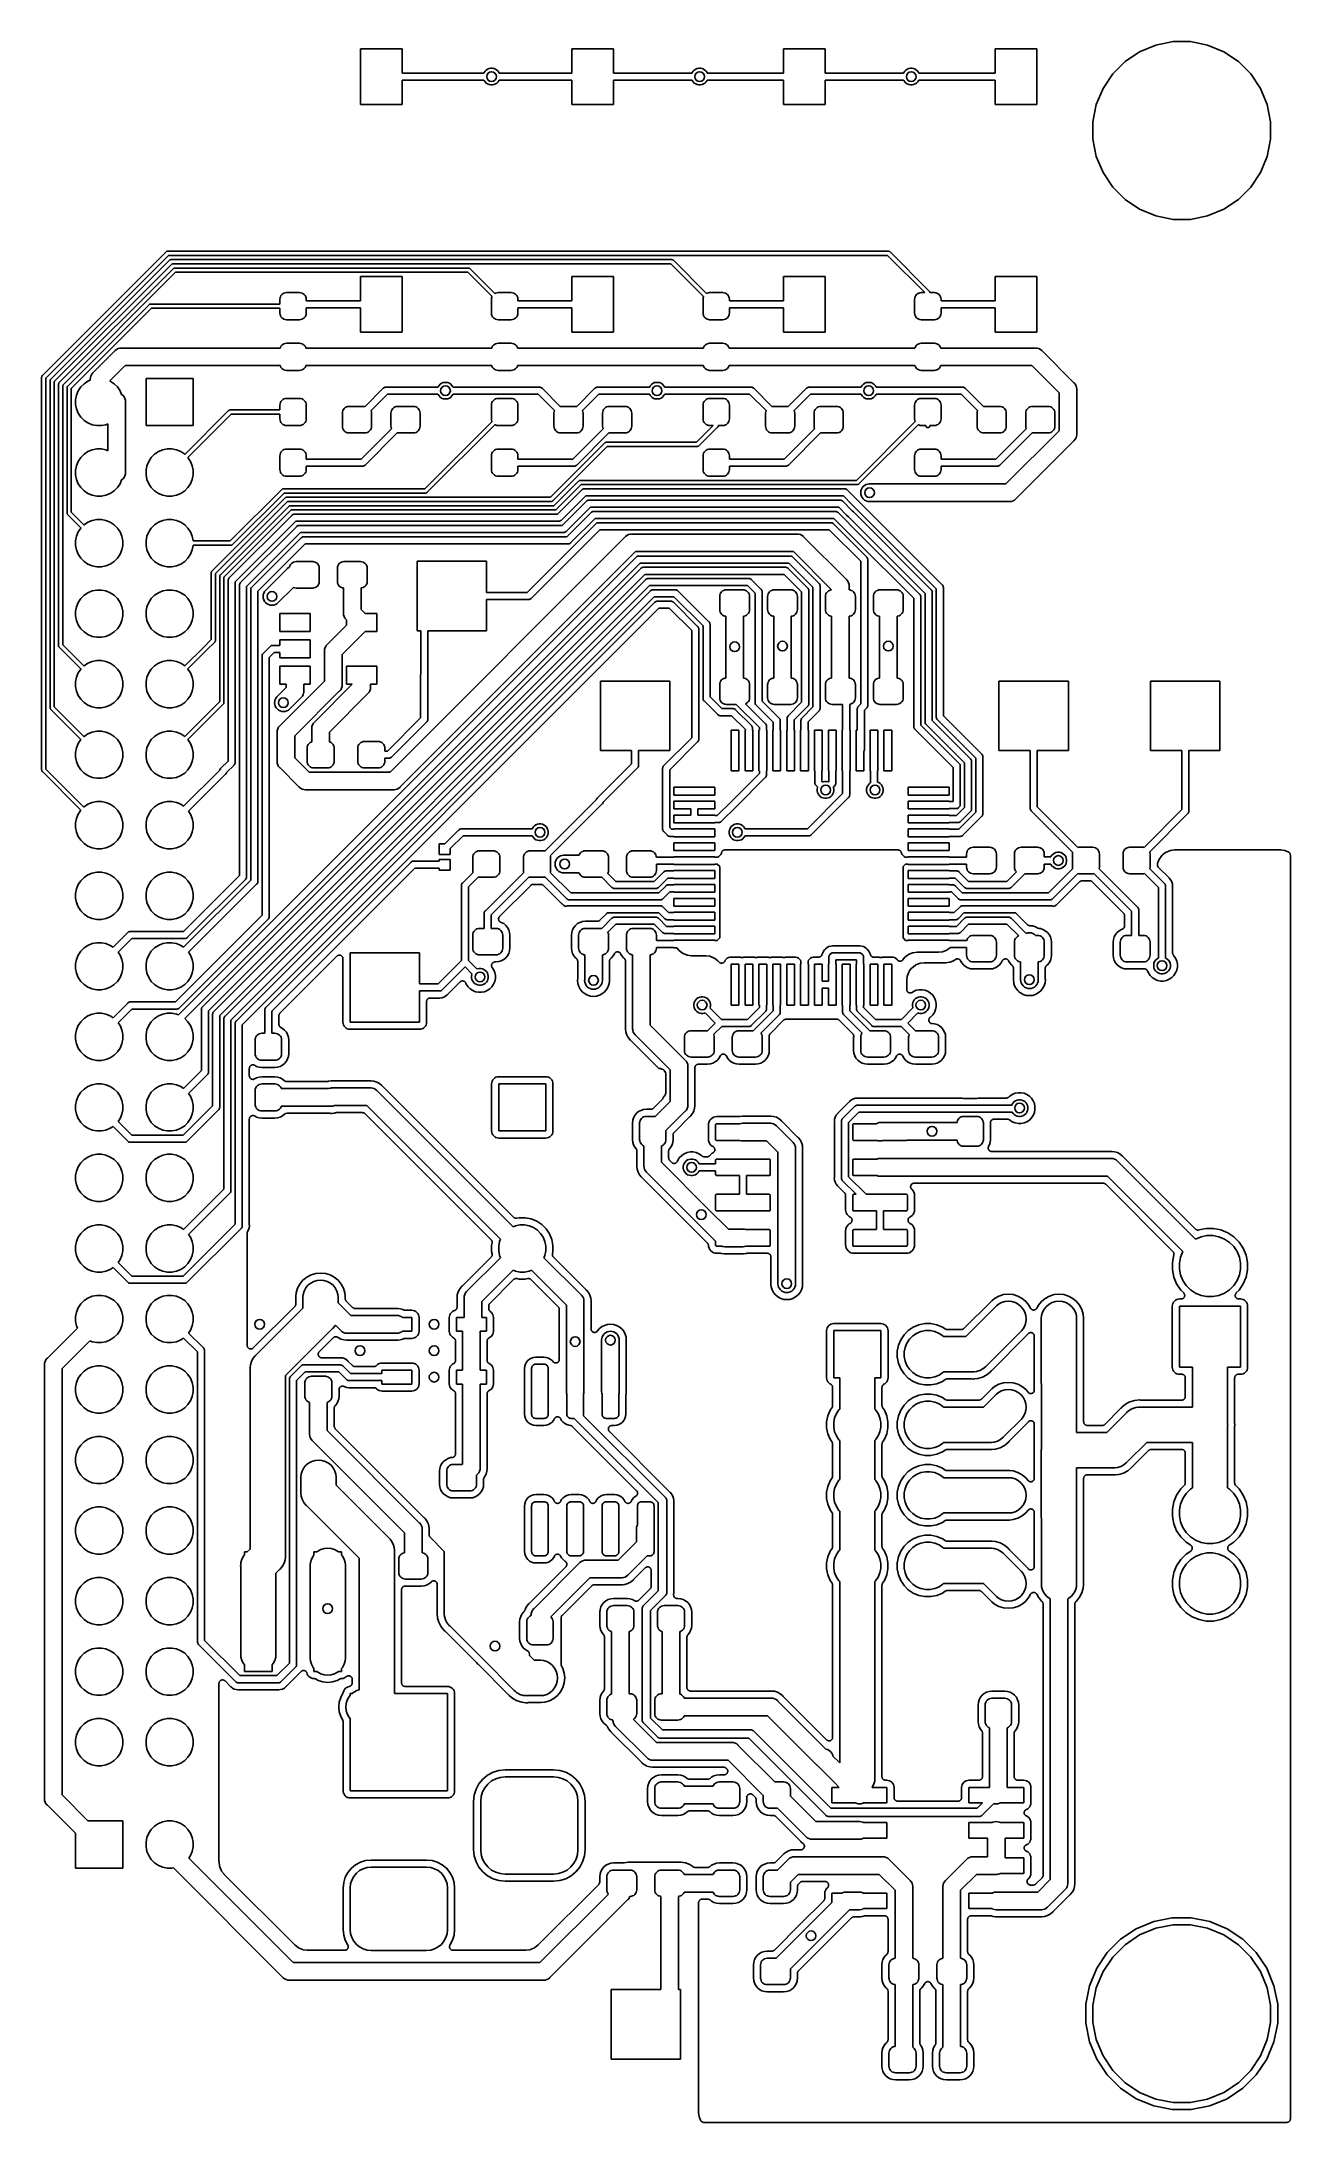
# Model space of a CAD drawing. Extents: x 127.5 to 172.4, y -152.1 to -77.2.
import ezdxf

# ---------------------------------------------------------------- set-up
doc = ezdxf.new("R2010")
doc.units = 0
doc.layers.add('BLACK', color=7, linetype='CONTINUOUS')

msp = doc.modelspace()

# ---------------------------------------------------------------- linework, layer by layer
at = {"layer": 'BLACK', "linetype": 'CONTINUOUS'}
for p, q in [((138.95, -79.45), (138.95, -77.45)), ((138.95, -77.45), (140.45, -77.45)), ((140.45, -77.45), (140.45, -78.323)), ((146.57, -78.323), (146.57, -77.45)), ((146.57, -77.45), (148.07, -77.45)), ((148.07, -77.45), (148.07, -78.323)), ((154.19, -78.323), (154.19, -77.45)), ((154.19, -77.45), (155.69, -77.45)), ((155.69, -77.45), (155.69, -78.323)), ((161.81, -78.323), (161.81, -77.45)), ((161.81, -77.45), (163.31, -77.45)), ((163.31, -77.45), (163.31, -79.45)), ((166.043, -78.3511), (166.489, -77.9054)), ((166.489, -77.9054), (167.013, -77.5552)), ((167.013, -77.5552), (167.596, -77.314)), ((167.596, -77.314), (168.214, -77.191)), ((168.214, -77.191), (168.844, -77.191)), ((168.844, -77.191), (169.462, -77.314)), ((169.462, -77.314), (170.045, -77.5552)), ((170.045, -77.5552), (170.569, -77.9054)), ((170.569, -77.9054), (171.015, -78.3511)), ((140.45, -78.323), (143.401, -78.323)), ((143.401, -78.577), (140.45, -78.577)), ((140.45, -78.577), (140.45, -79.45)), ((143.401, -78.323), (143.407, -78.3079)), ((143.407, -78.5921), (143.401, -78.577)), ((143.407, -78.3079), (143.44, -78.2588)), ((143.44, -78.6412), (143.407, -78.5921)), ((143.44, -78.2588), (143.482, -78.217)), ((143.482, -78.683), (143.44, -78.6412)), ((143.482, -78.217), (143.531, -78.1841)), ((143.531, -78.1841), (143.585, -78.1615)), ((143.585, -78.1615), (143.643, -78.15)), ((143.643, -78.15), (143.703, -78.15)), ((143.703, -78.15), (143.761, -78.1615)), ((143.761, -78.1615), (143.815, -78.1841)), ((143.815, -78.1841), (143.864, -78.217)), ((143.864, -78.217), (143.906, -78.2588)), ((143.906, -78.6412), (143.864, -78.683)), ((143.906, -78.2588), (143.939, -78.3079)), ((143.939, -78.5921), (143.906, -78.6412)), ((143.939, -78.3079), (143.945, -78.323)), ((143.945, -78.577), (143.939, -78.5921)), ((143.945, -78.323), (146.57, -78.323)), ((146.57, -78.577), (143.945, -78.577)), ((146.57, -79.45), (146.57, -78.577)), ((148.07, -78.323), (150.894, -78.323)), ((150.894, -78.577), (148.07, -78.577)), ((148.07, -78.577), (148.07, -79.45)), ((150.894, -78.323), (150.9, -78.3079)), ((150.9, -78.5921), (150.894, -78.577)), ((150.9, -78.3079), (150.933, -78.2588)), ((150.933, -78.6412), (150.9, -78.5921)), ((150.933, -78.2588), (150.975, -78.217)), ((150.975, -78.683), (150.933, -78.6412)), ((150.975, -78.217), (151.024, -78.1841)), ((151.024, -78.1841), (151.078, -78.1615)), ((151.078, -78.1615), (151.136, -78.15)), ((151.136, -78.15), (151.196, -78.15)), ((151.196, -78.15), (151.254, -78.1615)), ((151.254, -78.1615), (151.308, -78.1841)), ((151.308, -78.1841), (151.357, -78.217)), ((151.357, -78.217), (151.399, -78.2588)), ((151.399, -78.6412), (151.357, -78.683)), ((151.399, -78.2588), (151.432, -78.3079)), ((151.432, -78.5921), (151.399, -78.6412)), ((151.432, -78.3079), (151.438, -78.323)), ((151.438, -78.577), (151.432, -78.5921)), ((151.438, -78.323), (154.19, -78.323)), ((154.19, -78.577), (151.438, -78.577)), ((154.19, -79.45), (154.19, -78.577)), ((155.69, -78.323), (158.514, -78.323)), ((158.514, -78.577), (155.69, -78.577)), ((155.69, -78.577), (155.69, -79.45)), ((158.514, -78.323), (158.52, -78.3079)), ((158.52, -78.5921), (158.514, -78.577)), ((158.52, -78.3079), (158.553, -78.2588)), ((158.553, -78.6412), (158.52, -78.5921)), ((158.553, -78.2588), (158.595, -78.217)), ((158.595, -78.683), (158.553, -78.6412)), ((158.595, -78.217), (158.644, -78.1841)), ((158.644, -78.1841), (158.698, -78.1615)), ((158.698, -78.1615), (158.756, -78.15)), ((158.756, -78.15), (158.816, -78.15)), ((158.816, -78.15), (158.874, -78.1615)), ((158.874, -78.1615), (158.928, -78.1841)), ((158.928, -78.1841), (158.977, -78.217)), ((158.977, -78.217), (159.019, -78.2588)), ((159.019, -78.6412), (158.977, -78.683)), ((159.019, -78.2588), (159.052, -78.3079)), ((159.052, -78.5921), (159.019, -78.6412)), ((159.052, -78.3079), (159.058, -78.323)), ((159.058, -78.577), (159.052, -78.5921)), ((159.058, -78.323), (161.81, -78.323)), ((161.81, -78.577), (159.058, -78.577)), ((161.81, -79.45), (161.81, -78.577)), ((165.693, -78.8752), (166.043, -78.3511)), ((171.015, -78.3511), (171.365, -78.8752)), ((143.531, -78.7159), (143.482, -78.683)), ((143.585, -78.7385), (143.531, -78.7159)), ((143.643, -78.75), (143.585, -78.7385)), ((143.703, -78.75), (143.643, -78.75)), ((143.761, -78.7385), (143.703, -78.75)), ((143.815, -78.7159), (143.761, -78.7385)), ((143.864, -78.683), (143.815, -78.7159)), ((151.024, -78.7159), (150.975, -78.683)), ((151.078, -78.7385), (151.024, -78.7159)), ((151.136, -78.75), (151.078, -78.7385)), ((151.196, -78.75), (151.136, -78.75)), ((151.254, -78.7385), (151.196, -78.75)), ((151.308, -78.7159), (151.254, -78.7385)), ((151.357, -78.683), (151.308, -78.7159)), ((158.644, -78.7159), (158.595, -78.683)), ((158.698, -78.7385), (158.644, -78.7159)), ((158.756, -78.75), (158.698, -78.7385)), ((158.816, -78.75), (158.756, -78.75)), ((158.874, -78.7385), (158.816, -78.75)), ((158.928, -78.7159), (158.874, -78.7385)), ((158.977, -78.683), (158.928, -78.7159)), ((165.452, -79.4576), (165.693, -78.8752)), ((171.365, -78.8752), (171.606, -79.4576)), ((140.45, -79.45), (138.95, -79.45)), ((148.07, -79.45), (146.57, -79.45)), ((155.69, -79.45), (154.19, -79.45)), ((163.31, -79.45), (161.81, -79.45)), ((165.329, -80.0758), (165.452, -79.4576)), ((165.329, -80.7062), (165.329, -80.0758)), ((171.606, -79.4576), (171.729, -80.0758)), ((171.729, -80.0758), (171.729, -80.7062)), ((165.452, -81.3244), (165.329, -80.7062)), ((171.729, -80.7062), (171.606, -81.3244)), ((165.693, -81.9068), (165.452, -81.3244)), ((171.606, -81.3244), (171.365, -81.9068)), ((166.043, -82.4309), (165.693, -81.9068)), ((171.365, -81.9068), (171.015, -82.4309)), ((166.489, -82.8766), (166.043, -82.4309)), ((167.013, -83.2268), (166.489, -82.8766)), ((170.569, -82.8766), (170.045, -83.2268)), ((171.015, -82.4309), (170.569, -82.8766)), ((167.596, -83.468), (167.013, -83.2268)), ((168.214, -83.591), (167.596, -83.468)), ((168.844, -83.591), (168.214, -83.591)), ((169.462, -83.468), (168.844, -83.591)), ((170.045, -83.2268), (169.462, -83.468)), ((127.496, -89.217), (131.952, -84.7605)), ((132.04, -84.888), (127.623, -89.3051)), ((127.801, -89.3432), (132.078, -85.0654)), ((132.167, -85.1928), (127.928, -89.4313)), ((128.105, -89.4695), (132.205, -85.3702)), ((131.952, -84.7605), (131.955, -84.7576)), ((131.955, -84.7576), (131.966, -84.7481)), ((131.966, -84.7481), (131.979, -84.741)), ((131.979, -84.741), (131.994, -84.7367)), ((131.994, -84.7367), (132.005, -84.7356)), ((132.005, -84.7356), (132.009, -84.7352)), ((132.009, -84.7352), (132.012, -84.7356)), ((132.012, -84.7356), (157.963, -84.7356)), ((157.935, -84.888), (132.04, -84.888)), ((132.078, -85.0654), (132.081, -85.0624)), ((132.081, -85.0624), (132.092, -85.0529)), ((132.092, -85.0529), (132.106, -85.0459)), ((132.106, -85.0459), (132.12, -85.0415)), ((132.12, -85.0415), (132.131, -85.0404)), ((132.131, -85.0404), (132.135, -85.04)), ((132.135, -85.04), (132.139, -85.0404)), ((132.139, -85.0404), (150.16, -85.0404)), ((150.133, -85.1928), (132.167, -85.1928)), ((132.205, -85.3702), (132.207, -85.3673)), ((132.207, -85.3673), (132.219, -85.3577)), ((132.219, -85.3577), (132.232, -85.3507)), ((132.232, -85.3507), (132.246, -85.3463)), ((132.246, -85.3463), (132.257, -85.3452)), ((132.257, -85.3452), (132.261, -85.3448)), ((132.261, -85.3448), (132.265, -85.3452)), ((132.265, -85.3452), (142.845, -85.3452)), ((142.845, -85.3452), (142.849, -85.3448)), ((142.849, -85.3448), (142.853, -85.3452)), ((142.853, -85.3452), (142.853, -85.3452)), ((142.853, -85.3452), (142.864, -85.3463)), ((142.864, -85.3463), (142.878, -85.3507)), ((142.878, -85.3507), (142.891, -85.3577)), ((142.891, -85.3577), (142.903, -85.3673)), ((142.903, -85.3673), (142.905, -85.3702)), ((142.905, -85.3702), (143.795, -86.2597)), ((151.311, -86.3712), (150.133, -85.1928)), ((150.16, -85.0404), (150.164, -85.04)), ((150.164, -85.04), (150.168, -85.0404)), ((150.168, -85.0404), (150.168, -85.0404)), ((150.168, -85.0404), (150.179, -85.0415)), ((150.179, -85.0415), (150.193, -85.0459)), ((150.193, -85.0459), (150.207, -85.0529)), ((150.207, -85.0529), (150.218, -85.0624)), ((150.218, -85.0624), (150.221, -85.0654)), ((150.221, -85.0654), (151.415, -86.2597)), ((159.277, -86.23), (157.935, -84.888)), ((157.963, -84.7356), (157.967, -84.7352)), ((157.967, -84.7352), (157.971, -84.7356)), ((157.971, -84.7356), (157.971, -84.7356)), ((157.971, -84.7356), (157.982, -84.7367)), ((157.982, -84.7367), (157.996, -84.741)), ((157.996, -84.741), (158.009, -84.7481)), ((158.009, -84.7481), (158.021, -84.7576)), ((158.021, -84.7576), (158.023, -84.7605)), ((158.023, -84.7605), (159.436, -86.1735)), ((132.293, -85.4976), (128.233, -89.5576)), ((142.817, -85.4976), (132.293, -85.4976)), ((138.95, -86.523), (138.95, -85.65)), ((138.95, -85.65), (140.45, -85.65)), ((140.45, -85.65), (140.45, -87.65)), ((143.691, -86.3712), (142.817, -85.4976)), ((146.57, -86.523), (146.57, -85.65)), ((146.57, -85.65), (148.07, -85.65)), ((148.07, -85.65), (148.07, -87.65)), ((154.19, -86.523), (154.19, -85.65)), ((154.19, -85.65), (155.69, -85.65)), ((155.69, -85.65), (155.69, -87.65)), ((161.81, -86.523), (161.81, -85.65)), ((161.81, -85.65), (163.31, -85.65)), ((163.31, -85.65), (163.31, -87.65)), ((128.41, -89.5957), (131.34, -86.6663)), ((131.428, -86.7937), (128.538, -89.6838)), ((131.34, -86.6663), (131.342, -86.6634)), ((131.342, -86.6634), (131.345, -86.661)), ((131.345, -86.661), (131.354, -86.6538)), ((131.345, -86.661), (131.345, -86.661)), ((131.354, -86.6538), (131.361, -86.65)), ((131.361, -86.65), (131.367, -86.6468)), ((131.367, -86.6468), (131.381, -86.6424)), ((131.381, -86.6424), (131.392, -86.6413)), ((131.392, -86.6413), (131.396, -86.6409)), ((131.392, -86.6413), (131.392, -86.6413)), ((131.396, -86.6409), (131.4, -86.6413)), ((131.4, -86.6413), (136.05, -86.6413)), ((136.05, -86.7937), (131.428, -86.7937)), ((136.05, -86.4675), (136.055, -86.4212)), ((136.05, -86.6413), (136.05, -86.4675)), ((136.05, -86.9675), (136.05, -86.7937)), ((136.055, -86.4212), (136.068, -86.3766)), ((136.068, -86.3766), (136.09, -86.3356)), ((136.09, -86.3356), (136.12, -86.2996)), ((136.12, -86.2996), (136.156, -86.27)), ((136.156, -86.27), (136.197, -86.2481)), ((136.197, -86.2481), (136.241, -86.2346)), ((136.241, -86.2346), (136.287, -86.23)), ((136.287, -86.23), (136.762, -86.23)), ((136.762, -86.23), (136.809, -86.2346)), ((136.809, -86.2346), (136.853, -86.2481)), ((136.853, -86.2481), (136.894, -86.27)), ((136.894, -86.27), (136.93, -86.2996)), ((136.93, -86.2996), (136.96, -86.3356)), ((136.96, -86.3356), (136.982, -86.3766)), ((136.982, -86.3766), (136.995, -86.4212)), ((136.995, -86.4212), (137, -86.4675)), ((137, -86.4675), (137, -86.523)), ((137, -86.523), (138.95, -86.523)), ((138.95, -86.777), (137, -86.777)), ((137, -86.777), (137, -86.9675)), ((138.95, -87.65), (138.95, -86.777)), ((143.67, -86.4675), (143.675, -86.4212)), ((143.67, -86.9675), (143.67, -86.4675)), ((143.675, -86.4212), (143.688, -86.3766)), ((143.688, -86.3766), (143.691, -86.3712)), ((143.795, -86.2597), (143.817, -86.2481)), ((143.817, -86.2481), (143.861, -86.2346)), ((143.861, -86.2346), (143.907, -86.23)), ((143.907, -86.23), (144.382, -86.23)), ((144.382, -86.23), (144.429, -86.2346)), ((144.429, -86.2346), (144.473, -86.2481)), ((144.473, -86.2481), (144.514, -86.27)), ((144.514, -86.27), (144.55, -86.2996)), ((144.55, -86.2996), (144.58, -86.3356)), ((144.58, -86.3356), (144.602, -86.3766)), ((144.602, -86.3766), (144.615, -86.4212)), ((144.615, -86.4212), (144.62, -86.4675)), ((144.62, -86.4675), (144.62, -86.523)), ((144.62, -86.523), (146.57, -86.523)), ((146.57, -86.777), (144.62, -86.777)), ((144.62, -86.777), (144.62, -86.9675)), ((146.57, -87.65), (146.57, -86.777)), ((151.29, -86.4675), (151.295, -86.4212)), ((151.29, -86.9675), (151.29, -86.4675)), ((151.295, -86.4212), (151.308, -86.3766)), ((151.308, -86.3766), (151.311, -86.3712)), ((151.415, -86.2597), (151.437, -86.2481)), ((151.437, -86.2481), (151.481, -86.2346)), ((151.481, -86.2346), (151.528, -86.23)), ((151.528, -86.23), (152.002, -86.23)), ((152.002, -86.23), (152.049, -86.2346)), ((152.049, -86.2346), (152.093, -86.2481)), ((152.093, -86.2481), (152.134, -86.27)), ((152.134, -86.27), (152.17, -86.2996)), ((152.17, -86.2996), (152.2, -86.3356)), ((152.2, -86.3356), (152.222, -86.3766)), ((152.222, -86.3766), (152.235, -86.4212)), ((152.235, -86.4212), (152.24, -86.4675)), ((152.24, -86.4675), (152.24, -86.523)), ((152.24, -86.523), (154.19, -86.523)), ((154.19, -86.777), (152.24, -86.777)), ((152.24, -86.777), (152.24, -86.9675)), ((154.19, -87.65), (154.19, -86.777)), ((158.91, -86.4675), (158.915, -86.4212)), ((158.91, -86.9675), (158.91, -86.4675)), ((158.915, -86.4212), (158.928, -86.3766)), ((158.928, -86.3766), (158.95, -86.3356)), ((158.95, -86.3356), (158.98, -86.2996)), ((158.98, -86.2996), (159.016, -86.27)), ((159.016, -86.27), (159.057, -86.2481)), ((159.057, -86.2481), (159.101, -86.2346)), ((159.101, -86.2346), (159.147, -86.23)), ((159.147, -86.23), (159.277, -86.23)), ((159.436, -86.1735), (159.439, -86.1759)), ((159.439, -86.1759), (159.449, -86.1875)), ((159.449, -86.1875), (159.456, -86.2007)), ((159.456, -86.2007), (159.46, -86.2151)), ((159.46, -86.2151), (159.462, -86.23)), ((159.462, -86.23), (159.623, -86.23)), ((159.623, -86.23), (159.669, -86.2346)), ((159.669, -86.2346), (159.713, -86.2481)), ((159.713, -86.2481), (159.754, -86.27)), ((159.754, -86.27), (159.79, -86.2996)), ((159.79, -86.2996), (159.82, -86.3356)), ((159.82, -86.3356), (159.842, -86.3766)), ((159.842, -86.3766), (159.855, -86.4212)), ((159.855, -86.4212), (159.86, -86.4675)), ((159.86, -86.4675), (159.86, -86.523)), ((159.86, -86.523), (161.81, -86.523)), ((161.81, -86.777), (159.86, -86.777)), ((159.86, -86.777), (159.86, -86.9675)), ((161.81, -87.65), (161.81, -86.777)), ((136.055, -87.0138), (136.05, -86.9675)), ((136.068, -87.0584), (136.055, -87.0138)), ((136.09, -87.0994), (136.068, -87.0584)), ((136.12, -87.1354), (136.09, -87.0994)), ((136.156, -87.165), (136.12, -87.1354)), ((136.197, -87.1869), (136.156, -87.165)), ((136.241, -87.2004), (136.197, -87.1869)), ((136.287, -87.205), (136.241, -87.2004)), ((136.762, -87.205), (136.287, -87.205)), ((136.809, -87.2004), (136.762, -87.205)), ((136.853, -87.1869), (136.809, -87.2004)), ((136.894, -87.165), (136.853, -87.1869)), ((136.93, -87.1354), (136.894, -87.165)), ((136.96, -87.0994), (136.93, -87.1354)), ((136.982, -87.0584), (136.96, -87.0994)), ((136.995, -87.0138), (136.982, -87.0584)), ((137, -86.9675), (136.995, -87.0138)), ((140.45, -87.65), (138.95, -87.65)), ((143.675, -87.0138), (143.67, -86.9675)), ((143.688, -87.0584), (143.675, -87.0138)), ((143.71, -87.0994), (143.688, -87.0584)), ((143.74, -87.1354), (143.71, -87.0994)), ((143.776, -87.165), (143.74, -87.1354)), ((143.817, -87.1869), (143.776, -87.165)), ((143.861, -87.2004), (143.817, -87.1869)), ((143.907, -87.205), (143.861, -87.2004)), ((144.382, -87.205), (143.907, -87.205)), ((144.429, -87.2004), (144.382, -87.205)), ((144.473, -87.1869), (144.429, -87.2004)), ((144.514, -87.165), (144.473, -87.1869)), ((144.55, -87.1354), (144.514, -87.165)), ((144.58, -87.0994), (144.55, -87.1354)), ((144.602, -87.0584), (144.58, -87.0994)), ((144.615, -87.0138), (144.602, -87.0584)), ((144.62, -86.9675), (144.615, -87.0138)), ((148.07, -87.65), (146.57, -87.65)), ((151.295, -87.0138), (151.29, -86.9675)), ((151.308, -87.0584), (151.295, -87.0138)), ((151.33, -87.0994), (151.308, -87.0584)), ((151.36, -87.1354), (151.33, -87.0994)), ((151.396, -87.165), (151.36, -87.1354)), ((151.437, -87.1869), (151.396, -87.165)), ((151.481, -87.2004), (151.437, -87.1869)), ((151.528, -87.205), (151.481, -87.2004)), ((152.002, -87.205), (151.528, -87.205)), ((152.049, -87.2004), (152.002, -87.205)), ((152.093, -87.1869), (152.049, -87.2004)), ((152.134, -87.165), (152.093, -87.1869)), ((152.17, -87.1354), (152.134, -87.165)), ((152.2, -87.0994), (152.17, -87.1354)), ((152.222, -87.0584), (152.2, -87.0994)), ((152.235, -87.0138), (152.222, -87.0584)), ((152.24, -86.9675), (152.235, -87.0138)), ((155.69, -87.65), (154.19, -87.65)), ((158.915, -87.0138), (158.91, -86.9675)), ((158.928, -87.0584), (158.915, -87.0138)), ((158.95, -87.0994), (158.928, -87.0584)), ((158.98, -87.1354), (158.95, -87.0994)), ((159.016, -87.165), (158.98, -87.1354)), ((159.057, -87.1869), (159.016, -87.165)), ((159.101, -87.2004), (159.057, -87.1869)), ((159.147, -87.205), (159.101, -87.2004)), ((159.623, -87.205), (159.147, -87.205)), ((159.669, -87.2004), (159.623, -87.205)), ((159.713, -87.1869), (159.669, -87.2004)), ((159.754, -87.165), (159.713, -87.1869)), ((159.79, -87.1354), (159.754, -87.165)), ((159.82, -87.0994), (159.79, -87.1354)), ((159.842, -87.0584), (159.82, -87.0994)), ((159.855, -87.0138), (159.842, -87.0584)), ((159.86, -86.9675), (159.855, -87.0138)), ((163.31, -87.65), (161.81, -87.65)), ((129.327, -89.1104), (130.108, -88.329)), ((130.108, -88.329), (130.118, -88.3169)), ((130.118, -88.3169), (130.166, -88.2772)), ((130.166, -88.2772), (130.221, -88.2477)), ((130.221, -88.2477), (130.281, -88.2296)), ((130.281, -88.2296), (130.328, -88.225)), ((130.328, -88.225), (130.343, -88.2235)), ((130.343, -88.2235), (130.359, -88.225)), ((130.359, -88.225), (136.061, -88.225)), ((136.061, -88.225), (136.068, -88.2016)), ((136.068, -88.2016), (136.09, -88.1606)), ((136.09, -88.1606), (136.12, -88.1246)), ((136.12, -88.1246), (136.156, -88.095)), ((136.156, -88.095), (136.197, -88.0731)), ((136.197, -88.0731), (136.241, -88.0596)), ((136.241, -88.0596), (136.287, -88.055)), ((136.287, -88.055), (136.762, -88.055)), ((136.762, -88.055), (136.809, -88.0596)), ((136.809, -88.0596), (136.853, -88.0731)), ((136.853, -88.0731), (136.894, -88.095)), ((136.894, -88.095), (136.93, -88.1246)), ((136.93, -88.1246), (136.96, -88.1606)), ((136.96, -88.1606), (136.982, -88.2016)), ((136.982, -88.2016), (136.989, -88.225)), ((136.989, -88.225), (143.681, -88.225)), ((143.681, -88.225), (143.688, -88.2016)), ((143.688, -88.2016), (143.71, -88.1606)), ((143.71, -88.1606), (143.74, -88.1246)), ((143.74, -88.1246), (143.776, -88.095)), ((143.776, -88.095), (143.817, -88.0731)), ((143.817, -88.0731), (143.861, -88.0596)), ((143.861, -88.0596), (143.907, -88.055)), ((143.907, -88.055), (144.382, -88.055)), ((144.382, -88.055), (144.429, -88.0596)), ((144.429, -88.0596), (144.473, -88.0731)), ((144.473, -88.0731), (144.514, -88.095)), ((144.514, -88.095), (144.55, -88.1246)), ((144.55, -88.1246), (144.58, -88.1606)), ((144.58, -88.1606), (144.602, -88.2016)), ((144.602, -88.2016), (144.609, -88.225)), ((144.609, -88.225), (151.301, -88.225)), ((151.301, -88.225), (151.308, -88.2016)), ((151.308, -88.2016), (151.33, -88.1606)), ((151.33, -88.1606), (151.36, -88.1246)), ((151.36, -88.1246), (151.396, -88.095)), ((151.396, -88.095), (151.437, -88.0731)), ((151.437, -88.0731), (151.481, -88.0596)), ((151.481, -88.0596), (151.528, -88.055)), ((151.528, -88.055), (152.002, -88.055)), ((152.002, -88.055), (152.049, -88.0596)), ((152.049, -88.0596), (152.093, -88.0731)), ((152.093, -88.0731), (152.134, -88.095)), ((152.134, -88.095), (152.17, -88.1246)), ((152.17, -88.1246), (152.2, -88.1606)), ((152.2, -88.1606), (152.222, -88.2016)), ((152.222, -88.2016), (152.229, -88.225)), ((152.229, -88.225), (158.921, -88.225)), ((158.921, -88.225), (158.928, -88.2016)), ((158.928, -88.2016), (158.95, -88.1606)), ((158.95, -88.1606), (158.98, -88.1246)), ((158.98, -88.1246), (159.016, -88.095)), ((159.016, -88.095), (159.057, -88.0731)), ((159.057, -88.0731), (159.101, -88.0596)), ((159.101, -88.0596), (159.147, -88.055)), ((159.147, -88.055), (159.623, -88.055)), ((159.623, -88.055), (159.669, -88.0596)), ((159.669, -88.0596), (159.713, -88.0731)), ((159.713, -88.0731), (159.754, -88.095)), ((159.754, -88.095), (159.79, -88.1246)), ((159.79, -88.1246), (159.82, -88.1606)), ((159.82, -88.1606), (159.842, -88.2016)), ((159.842, -88.2016), (159.849, -88.225)), ((159.849, -88.225), (163.248, -88.225)), ((163.248, -88.225), (163.263, -88.2235)), ((163.263, -88.2235), (163.279, -88.225)), ((163.279, -88.225), (163.326, -88.2296)), ((163.326, -88.2296), (163.385, -88.2477)), ((163.385, -88.2477), (163.441, -88.2772)), ((163.441, -88.2772), (163.489, -88.3169)), ((163.489, -88.3169), (163.499, -88.329)), ((163.499, -88.329), (164.643, -89.4736)), ((129.275, -89.1687), (129.314, -89.1204)), ((129.314, -89.1204), (129.327, -89.1104)), ((130.475, -88.86), (129.925, -89.4096)), ((136.061, -88.86), (130.475, -88.86)), ((136.068, -88.8834), (136.061, -88.86)), ((136.09, -88.9244), (136.068, -88.8834)), ((136.12, -88.9604), (136.09, -88.9244)), ((136.156, -88.99), (136.12, -88.9604)), ((136.197, -89.0119), (136.156, -88.99)), ((136.241, -89.0254), (136.197, -89.0119)), ((136.287, -89.03), (136.241, -89.0254)), ((136.762, -89.03), (136.287, -89.03)), ((136.809, -89.0254), (136.762, -89.03)), ((136.853, -89.0119), (136.809, -89.0254)), ((136.894, -88.99), (136.853, -89.0119)), ((136.93, -88.9604), (136.894, -88.99)), ((136.96, -88.9244), (136.93, -88.9604)), ((136.982, -88.8834), (136.96, -88.9244)), ((136.989, -88.86), (136.982, -88.8834)), ((143.681, -88.86), (136.989, -88.86)), ((143.688, -88.8834), (143.681, -88.86)), ((143.71, -88.9244), (143.688, -88.8834)), ((143.74, -88.9604), (143.71, -88.9244)), ((143.776, -88.99), (143.74, -88.9604)), ((143.817, -89.0119), (143.776, -88.99)), ((143.861, -89.0254), (143.817, -89.0119)), ((143.907, -89.03), (143.861, -89.0254)), ((144.382, -89.03), (143.907, -89.03)), ((144.429, -89.0254), (144.382, -89.03)), ((144.473, -89.0119), (144.429, -89.0254)), ((144.514, -88.99), (144.473, -89.0119)), ((144.55, -88.9604), (144.514, -88.99)), ((144.58, -88.9244), (144.55, -88.9604)), ((144.602, -88.8834), (144.58, -88.9244)), ((144.609, -88.86), (144.602, -88.8834)), ((151.301, -88.86), (144.609, -88.86)), ((151.308, -88.8834), (151.301, -88.86)), ((151.33, -88.9244), (151.308, -88.8834)), ((151.36, -88.9604), (151.33, -88.9244)), ((151.396, -88.99), (151.36, -88.9604)), ((151.437, -89.0119), (151.396, -88.99)), ((151.481, -89.0254), (151.437, -89.0119)), ((151.528, -89.03), (151.481, -89.0254)), ((152.002, -89.03), (151.528, -89.03)), ((152.049, -89.0254), (152.002, -89.03)), ((152.093, -89.0119), (152.049, -89.0254)), ((152.134, -88.99), (152.093, -89.0119)), ((152.17, -88.9604), (152.134, -88.99)), ((152.2, -88.9244), (152.17, -88.9604)), ((152.222, -88.8834), (152.2, -88.9244)), ((152.229, -88.86), (152.222, -88.8834)), ((158.921, -88.86), (152.229, -88.86)), ((158.928, -88.8834), (158.921, -88.86)), ((158.95, -88.9244), (158.928, -88.8834)), ((158.98, -88.9604), (158.95, -88.9244)), ((159.016, -88.99), (158.98, -88.9604)), ((159.057, -89.0119), (159.016, -88.99)), ((159.101, -89.0254), (159.057, -89.0119)), ((159.147, -89.03), (159.101, -89.0254)), ((159.623, -89.03), (159.147, -89.03)), ((159.669, -89.0254), (159.623, -89.03)), ((159.713, -89.0119), (159.669, -89.0254)), ((159.754, -88.99), (159.713, -89.0119)), ((159.79, -88.9604), (159.754, -88.99)), ((159.82, -88.9244), (159.79, -88.9604)), ((159.842, -88.8834), (159.82, -88.9244)), ((159.849, -88.86), (159.842, -88.8834)), ((163.132, -88.86), (159.849, -88.86)), ((164.112, -89.8406), (163.132, -88.86)), ((127.47, -89.2735), (127.471, -89.2698)), ((127.471, -89.2772), (127.47, -89.2735)), ((127.471, -89.2698), (127.472, -89.2586)), ((127.471, -103.413), (127.471, -89.2772)), ((127.472, -89.2586), (127.476, -89.2442)), ((127.476, -89.2442), (127.483, -89.231)), ((127.483, -89.231), (127.493, -89.2194)), ((127.493, -89.2194), (127.496, -89.217)), ((127.623, -89.3051), (127.623, -103.385)), ((127.775, -89.3998), (127.776, -89.396)), ((127.776, -89.4035), (127.775, -89.3998)), ((127.776, -89.396), (127.777, -89.3848)), ((127.776, -101.178), (127.776, -89.4035)), ((127.777, -89.3848), (127.781, -89.3705)), ((127.781, -89.3705), (127.788, -89.3572)), ((127.788, -89.3572), (127.798, -89.3456)), ((127.798, -89.3456), (127.801, -89.3432)), ((127.928, -89.4313), (127.928, -101.15)), ((128.08, -89.5223), (128.081, -89.5111)), ((128.08, -89.526), (128.08, -89.5223)), ((128.08, -89.5297), (128.08, -89.526)), ((128.08, -98.9428), (128.08, -89.5297)), ((128.081, -89.5111), (128.086, -89.4967)), ((128.086, -89.4967), (128.093, -89.4835)), ((128.093, -89.4835), (128.102, -89.4719)), ((128.102, -89.4719), (128.105, -89.4695)), ((128.233, -89.5576), (128.233, -98.915)), ((128.385, -89.6468), (128.386, -89.6373)), ((128.385, -89.6523), (128.385, -89.6468)), ((128.385, -89.656), (128.385, -89.6523)), ((128.385, -94.1677), (128.385, -89.656)), ((128.386, -89.6373), (128.391, -89.623)), ((128.391, -89.623), (128.398, -89.6097)), ((128.398, -89.6097), (128.407, -89.5981)), ((128.407, -89.5981), (128.41, -89.5957)), ((128.538, -89.6838), (128.538, -94.1398)), ((128.723, -89.9221), (128.787, -89.7674)), ((128.787, -89.7674), (128.88, -89.6282)), ((128.88, -89.6282), (128.998, -89.5098)), ((128.998, -89.5098), (129.137, -89.4167)), ((129.137, -89.4167), (129.222, -89.3815)), ((129.221, -89.346), (129.227, -89.2837)), ((129.222, -89.3616), (129.221, -89.346)), ((129.222, -89.3815), (129.222, -89.3616)), ((129.227, -89.2837), (129.245, -89.2239)), ((129.245, -89.2239), (129.253, -89.2098)), ((129.253, -89.2098), (129.275, -89.1687)), ((129.925, -89.4096), (129.943, -89.4167)), ((129.943, -89.4167), (130.082, -89.5098)), ((130.082, -89.5098), (130.2, -89.6282)), ((130.2, -89.6282), (130.293, -89.7674)), ((130.293, -89.7674), (130.346, -89.8958)), ((130.346, -89.8958), (130.352, -89.8989)), ((130.352, -89.8989), (130.401, -89.9386)), ((131.23, -91.02), (131.23, -89.32)), ((131.23, -89.32), (132.93, -89.32)), ((132.93, -89.32), (132.93, -91.02)), ((139.12, -90.3307), (139.775, -89.6752)), ((139.922, -89.8876), (139.332, -90.4774)), ((139.775, -89.6752), (139.779, -89.6704)), ((139.779, -89.6704), (139.799, -89.6545)), ((139.799, -89.6545), (139.821, -89.6427)), ((139.821, -89.6427), (139.845, -89.6354)), ((139.845, -89.6354), (139.863, -89.6336)), ((139.863, -89.6336), (139.869, -89.633)), ((139.869, -89.633), (139.876, -89.6336)), ((139.876, -89.6336), (141.742, -89.6336)), ((141.742, -89.8876), (139.922, -89.8876)), ((141.742, -89.6336), (141.749, -89.6185)), ((141.749, -89.9027), (141.742, -89.8876)), ((141.749, -89.6185), (141.781, -89.5694)), ((141.781, -89.9518), (141.749, -89.9027)), ((141.781, -89.5694), (141.823, -89.5276)), ((141.823, -89.5276), (141.872, -89.4947)), ((141.872, -89.4947), (141.927, -89.4721)), ((141.927, -89.4721), (141.985, -89.4606)), ((141.985, -89.4606), (142.044, -89.4606)), ((142.044, -89.4606), (142.102, -89.4721)), ((142.102, -89.4721), (142.157, -89.4947)), ((142.157, -89.4947), (142.206, -89.5276)), ((142.206, -89.5276), (142.247, -89.5694)), ((142.247, -89.5694), (142.28, -89.6185)), ((142.28, -89.9027), (142.247, -89.9518)), ((142.28, -89.6185), (142.287, -89.6336)), ((142.287, -89.8876), (142.28, -89.9027)), ((142.287, -89.6336), (145.394, -89.6336)), ((145.348, -89.8876), (142.287, -89.8876)), ((145.938, -90.4774), (145.348, -89.8876)), ((145.394, -89.6336), (145.401, -89.633)), ((145.401, -89.633), (145.407, -89.6336)), ((145.407, -89.6336), (145.425, -89.6354)), ((145.425, -89.6354), (145.449, -89.6427)), ((145.449, -89.6427), (145.471, -89.6545)), ((145.471, -89.6545), (145.491, -89.6704)), ((145.491, -89.6704), (145.495, -89.6752)), ((145.495, -89.6752), (146.15, -90.3307)), ((146.74, -90.3307), (147.395, -89.6752)), ((147.542, -89.8876), (146.952, -90.4774)), ((147.395, -89.6752), (147.399, -89.6704)), ((147.399, -89.6704), (147.419, -89.6545)), ((147.419, -89.6545), (147.441, -89.6427)), ((147.441, -89.6427), (147.465, -89.6354)), ((147.465, -89.6354), (147.483, -89.6336)), ((147.483, -89.6336), (147.489, -89.633)), ((147.489, -89.633), (147.496, -89.6336)), ((147.496, -89.6336), (149.362, -89.6336)), ((149.362, -89.8876), (147.542, -89.8876)), ((149.362, -89.6336), (149.369, -89.6185)), ((149.369, -89.9027), (149.362, -89.8876)), ((149.369, -89.6185), (149.401, -89.5694)), ((149.401, -89.9518), (149.369, -89.9027)), ((149.401, -89.5694), (149.443, -89.5276)), ((149.443, -89.5276), (149.492, -89.4947)), ((149.492, -89.4947), (149.547, -89.4721)), ((149.547, -89.4721), (149.605, -89.4606)), ((149.605, -89.4606), (149.664, -89.4606)), ((149.664, -89.4606), (149.722, -89.4721)), ((149.722, -89.4721), (149.777, -89.4947)), ((149.777, -89.4947), (149.826, -89.5276)), ((149.826, -89.5276), (149.867, -89.5694)), ((149.867, -89.5694), (149.9, -89.6185)), ((149.9, -89.9027), (149.867, -89.9518)), ((149.9, -89.6185), (149.907, -89.6336)), ((149.907, -89.8876), (149.9, -89.9027)), ((149.907, -89.6336), (153.014, -89.6336)), ((152.968, -89.8876), (149.907, -89.8876)), ((153.558, -90.4774), (152.968, -89.8876)), ((153.014, -89.6336), (153.021, -89.633)), ((153.021, -89.633), (153.027, -89.6336)), ((153.027, -89.6336), (153.045, -89.6354)), ((153.045, -89.6354), (153.069, -89.6427)), ((153.069, -89.6427), (153.091, -89.6545)), ((153.091, -89.6545), (153.111, -89.6704)), ((153.111, -89.6704), (153.115, -89.6752)), ((153.115, -89.6752), (153.77, -90.3307)), ((154.36, -90.3307), (155.015, -89.6752)), ((155.162, -89.8876), (154.572, -90.4774)), ((155.015, -89.6752), (155.019, -89.6704)), ((155.019, -89.6704), (155.039, -89.6545)), ((155.039, -89.6545), (155.061, -89.6427)), ((155.061, -89.6427), (155.085, -89.6354)), ((155.085, -89.6354), (155.103, -89.6336)), ((155.103, -89.6336), (155.109, -89.633)), ((155.109, -89.633), (155.116, -89.6336)), ((155.116, -89.6336), (156.982, -89.6336)), ((156.982, -89.8876), (155.162, -89.8876)), ((156.982, -89.6336), (156.989, -89.6185)), ((156.989, -89.9027), (156.982, -89.8876)), ((156.989, -89.6185), (157.021, -89.5694)), ((157.021, -89.9518), (156.989, -89.9027)), ((157.021, -89.5694), (157.063, -89.5276)), ((157.063, -89.5276), (157.112, -89.4947)), ((157.112, -89.4947), (157.167, -89.4721)), ((157.167, -89.4721), (157.225, -89.4606)), ((157.225, -89.4606), (157.284, -89.4606)), ((157.284, -89.4606), (157.342, -89.4721)), ((157.342, -89.4721), (157.397, -89.4947)), ((157.397, -89.4947), (157.446, -89.5276)), ((157.446, -89.5276), (157.487, -89.5694)), ((157.487, -89.5694), (157.52, -89.6185)), ((157.52, -89.9027), (157.487, -89.9518)), ((157.52, -89.6185), (157.527, -89.6336)), ((157.527, -89.8876), (157.52, -89.9027)), ((157.527, -89.6336), (160.634, -89.6336)), ((160.588, -89.8876), (157.527, -89.8876)), ((161.178, -90.4774), (160.588, -89.8876)), ((160.634, -89.6336), (160.641, -89.633)), ((160.641, -89.633), (160.647, -89.6336)), ((160.647, -89.6336), (160.665, -89.6354)), ((160.665, -89.6354), (160.689, -89.6427)), ((160.689, -89.6427), (160.711, -89.6545)), ((160.711, -89.6545), (160.731, -89.6704)), ((160.731, -89.6704), (160.735, -89.6752)), ((160.735, -89.6752), (161.39, -90.3307)), ((164.112, -91.204), (164.112, -89.8406)), ((164.643, -89.4736), (164.656, -89.4835)), ((164.656, -89.4835), (164.678, -89.5111)), ((164.678, -89.5111), (164.695, -89.5318)), ((164.695, -89.5318), (164.725, -89.587)), ((164.725, -89.587), (164.743, -89.6468)), ((164.743, -89.6468), (164.749, -89.7091)), ((164.749, -89.7091), (164.747, -89.7247)), ((164.747, -89.7247), (164.747, -91.3199)), ((128.69, -90.0863), (128.723, -89.9221)), ((128.69, -90.2537), (128.69, -90.0863)), ((128.723, -90.4179), (128.69, -90.2537)), ((128.787, -90.5726), (128.723, -90.4179)), ((128.88, -90.7118), (128.787, -90.5726)), ((130.401, -89.9386), (130.44, -89.9869)), ((130.44, -89.9869), (130.47, -90.0421)), ((130.47, -90.0421), (130.488, -90.1019)), ((130.488, -90.1019), (130.493, -90.1486)), ((130.493, -90.1486), (130.493, -92.7256)), ((132.627, -92.0551), (134.206, -90.4763)), ((134.294, -90.6037), (132.735, -92.1628)), ((134.206, -90.4763), (134.208, -90.4734)), ((134.208, -90.4734), (134.22, -90.4638)), ((134.22, -90.4638), (134.233, -90.4568)), ((134.233, -90.4568), (134.248, -90.4524)), ((134.248, -90.4524), (134.259, -90.4513)), ((134.259, -90.4513), (134.262, -90.4509)), ((134.259, -90.4513), (134.259, -90.4513)), ((134.262, -90.4509), (134.266, -90.4513)), ((134.266, -90.4513), (136.05, -90.4513)), ((136.05, -90.6037), (134.294, -90.6037)), ((136.05, -90.2775), (136.055, -90.2312)), ((136.05, -90.4513), (136.05, -90.2775)), ((136.05, -90.7775), (136.05, -90.6037)), ((136.055, -90.2312), (136.068, -90.1866)), ((136.068, -90.1866), (136.09, -90.1456)), ((136.09, -90.1456), (136.12, -90.1096)), ((136.12, -90.1096), (136.156, -90.08)), ((136.156, -90.08), (136.197, -90.0581)), ((136.197, -90.0581), (136.241, -90.0446)), ((136.241, -90.0446), (136.287, -90.04)), ((136.287, -90.04), (136.762, -90.04)), ((136.762, -90.04), (136.809, -90.0446)), ((136.809, -90.0446), (136.853, -90.0581)), ((136.853, -90.0581), (136.894, -90.08)), ((136.894, -90.08), (136.93, -90.1096)), ((136.93, -90.1096), (136.96, -90.1456)), ((136.96, -90.1456), (136.982, -90.1866)), ((136.982, -90.1866), (136.995, -90.2312)), ((136.995, -90.2312), (137, -90.2775)), ((137, -90.2775), (137, -90.7775)), ((138.3, -90.5675), (138.305, -90.5212)), ((138.3, -91.0425), (138.3, -90.5675)), ((138.305, -90.5212), (138.318, -90.4766)), ((138.318, -90.4766), (138.34, -90.4356)), ((138.34, -90.4356), (138.37, -90.3996)), ((138.37, -90.3996), (138.406, -90.37)), ((138.406, -90.37), (138.447, -90.3481)), ((138.447, -90.3481), (138.491, -90.3346)), ((138.491, -90.3346), (138.537, -90.33)), ((138.537, -90.33), (139.112, -90.33)), ((139.112, -90.33), (139.12, -90.3307)), ((139.332, -90.4774), (139.345, -90.5212)), ((139.345, -90.5212), (139.35, -90.5675)), ((139.35, -90.5675), (139.35, -91.0425)), ((140.05, -90.5675), (140.055, -90.5212)), ((140.05, -91.0425), (140.05, -90.5675)), ((140.055, -90.5212), (140.068, -90.4766)), ((140.068, -90.4766), (140.09, -90.4356)), ((140.09, -90.4356), (140.12, -90.3996)), ((140.12, -90.3996), (140.156, -90.37)), ((140.156, -90.37), (140.197, -90.3481)), ((140.197, -90.3481), (140.241, -90.3346)), ((140.241, -90.3346), (140.287, -90.33)), ((140.287, -90.33), (140.862, -90.33)), ((140.862, -90.33), (140.909, -90.3346)), ((140.909, -90.3346), (140.953, -90.3481)), ((140.953, -90.3481), (140.994, -90.37)), ((140.994, -90.37), (141.03, -90.3996)), ((141.03, -90.3996), (141.06, -90.4356)), ((141.06, -90.4356), (141.082, -90.4766)), ((141.082, -90.4766), (141.095, -90.5212)), ((141.095, -90.5212), (141.1, -90.5675)), ((141.1, -90.5675), (141.1, -91.0425)), ((141.823, -89.9936), (141.781, -89.9518)), ((141.872, -90.0264), (141.823, -89.9936)), ((141.927, -90.0491), (141.872, -90.0264)), ((141.985, -90.0606), (141.927, -90.0491)), ((142.044, -90.0606), (141.985, -90.0606)), ((142.102, -90.0491), (142.044, -90.0606)), ((142.157, -90.0264), (142.102, -90.0491)), ((142.206, -89.9936), (142.157, -90.0264)), ((142.247, -89.9518), (142.206, -89.9936)), ((143.67, -90.2775), (143.675, -90.2312)), ((143.67, -90.7775), (143.67, -90.2775)), ((143.675, -90.2312), (143.688, -90.1866)), ((143.688, -90.1866), (143.71, -90.1456)), ((143.71, -90.1456), (143.74, -90.1096)), ((143.74, -90.1096), (143.776, -90.08)), ((143.776, -90.08), (143.817, -90.0581)), ((143.817, -90.0581), (143.861, -90.0446)), ((143.861, -90.0446), (143.907, -90.04)), ((143.907, -90.04), (144.382, -90.04)), ((144.382, -90.04), (144.429, -90.0446)), ((144.429, -90.0446), (144.473, -90.0581)), ((144.473, -90.0581), (144.514, -90.08)), ((144.514, -90.08), (144.55, -90.1096)), ((144.55, -90.1096), (144.58, -90.1456)), ((144.58, -90.1456), (144.602, -90.1866)), ((144.602, -90.1866), (144.615, -90.2312)), ((144.615, -90.2312), (144.62, -90.2775)), ((144.62, -90.2775), (144.62, -90.7775)), ((145.92, -90.5675), (145.925, -90.5212)), ((145.92, -91.0425), (145.92, -90.5675)), ((145.925, -90.5212), (145.938, -90.4774)), ((146.15, -90.3307), (146.157, -90.33)), ((146.157, -90.33), (146.732, -90.33)), ((146.732, -90.33), (146.74, -90.3307)), ((146.952, -90.4774), (146.965, -90.5212)), ((146.965, -90.5212), (146.97, -90.5675)), ((146.97, -90.5675), (146.97, -91.0425)), ((147.67, -90.5675), (147.675, -90.5212)), ((147.67, -91.0425), (147.67, -90.5675)), ((147.675, -90.5212), (147.688, -90.4766)), ((147.688, -90.4766), (147.71, -90.4356)), ((147.71, -90.4356), (147.74, -90.3996)), ((147.74, -90.3996), (147.776, -90.37)), ((147.776, -90.37), (147.817, -90.3481)), ((147.817, -90.3481), (147.861, -90.3346)), ((147.861, -90.3346), (147.907, -90.33)), ((147.907, -90.33), (148.482, -90.33)), ((148.482, -90.33), (148.529, -90.3346)), ((148.529, -90.3346), (148.573, -90.3481)), ((148.573, -90.3481), (148.614, -90.37)), ((148.614, -90.37), (148.65, -90.3996)), ((148.65, -90.3996), (148.68, -90.4356)), ((148.68, -90.4356), (148.702, -90.4766)), ((148.702, -90.4766), (148.715, -90.5212)), ((148.715, -90.5212), (148.72, -90.5675)), ((148.72, -90.5675), (148.72, -91.0425)), ((149.443, -89.9936), (149.401, -89.9518)), ((149.492, -90.0264), (149.443, -89.9936)), ((149.547, -90.0491), (149.492, -90.0264)), ((149.605, -90.0606), (149.547, -90.0491)), ((149.664, -90.0606), (149.605, -90.0606)), ((149.722, -90.0491), (149.664, -90.0606)), ((149.777, -90.0264), (149.722, -90.0491)), ((149.826, -89.9936), (149.777, -90.0264)), ((149.867, -89.9518), (149.826, -89.9936)), ((151.29, -90.2775), (151.295, -90.2312)), ((151.29, -90.7775), (151.29, -90.2775)), ((151.295, -90.2312), (151.308, -90.1866)), ((151.308, -90.1866), (151.33, -90.1456)), ((151.33, -90.1456), (151.36, -90.1096)), ((151.36, -90.1096), (151.396, -90.08)), ((151.396, -90.08), (151.437, -90.0581)), ((151.437, -90.0581), (151.481, -90.0446)), ((151.481, -90.0446), (151.528, -90.04)), ((151.528, -90.04), (152.002, -90.04)), ((152.002, -90.04), (152.049, -90.0446)), ((152.049, -90.0446), (152.093, -90.0581)), ((152.093, -90.0581), (152.134, -90.08)), ((152.134, -90.08), (152.17, -90.1096)), ((152.17, -90.1096), (152.2, -90.1456)), ((152.2, -90.1456), (152.222, -90.1866)), ((152.222, -90.1866), (152.235, -90.2312)), ((152.235, -90.2312), (152.24, -90.2775)), ((152.24, -90.2775), (152.24, -90.7775)), ((153.54, -90.5675), (153.545, -90.5212)), ((153.54, -91.0425), (153.54, -90.5675)), ((153.545, -90.5212), (153.558, -90.4774)), ((153.77, -90.3307), (153.778, -90.33)), ((153.778, -90.33), (154.352, -90.33)), ((154.352, -90.33), (154.36, -90.3307)), ((154.572, -90.4774), (154.585, -90.5212)), ((154.585, -90.5212), (154.59, -90.5675)), ((154.59, -90.5675), (154.59, -91.0425)), ((155.29, -90.5675), (155.295, -90.5212)), ((155.29, -91.0425), (155.29, -90.5675)), ((155.295, -90.5212), (155.308, -90.4766)), ((155.308, -90.4766), (155.33, -90.4356)), ((155.33, -90.4356), (155.36, -90.3996)), ((155.36, -90.3996), (155.396, -90.37)), ((155.396, -90.37), (155.437, -90.3481)), ((155.437, -90.3481), (155.481, -90.3346)), ((155.481, -90.3346), (155.528, -90.33)), ((155.528, -90.33), (156.102, -90.33)), ((156.102, -90.33), (156.149, -90.3346)), ((156.149, -90.3346), (156.193, -90.3481)), ((156.193, -90.3481), (156.234, -90.37)), ((156.234, -90.37), (156.27, -90.3996)), ((156.27, -90.3996), (156.3, -90.4356)), ((156.3, -90.4356), (156.322, -90.4766)), ((156.322, -90.4766), (156.335, -90.5212)), ((156.335, -90.5212), (156.34, -90.5675)), ((156.34, -90.5675), (156.34, -91.0425)), ((157.063, -89.9936), (157.021, -89.9518)), ((157.112, -90.0264), (157.063, -89.9936)), ((157.167, -90.0491), (157.112, -90.0264)), ((157.225, -90.0606), (157.167, -90.0491)), ((157.284, -90.0606), (157.225, -90.0606)), ((157.342, -90.0491), (157.284, -90.0606)), ((157.397, -90.0264), (157.342, -90.0491)), ((157.446, -89.9936), (157.397, -90.0264)), ((157.487, -89.9518), (157.446, -89.9936)), ((158.91, -90.2775), (158.915, -90.2312)), ((158.91, -90.7775), (158.91, -90.2775)), ((158.915, -90.2312), (158.928, -90.1866)), ((158.928, -90.1866), (158.95, -90.1456)), ((158.95, -90.1456), (158.98, -90.1096)), ((158.98, -90.1096), (159.016, -90.08)), ((159.016, -90.08), (159.057, -90.0581)), ((159.057, -90.0581), (159.101, -90.0446)), ((159.101, -90.0446), (159.147, -90.04)), ((159.147, -90.04), (159.623, -90.04)), ((159.623, -90.04), (159.669, -90.0446)), ((159.669, -90.0446), (159.713, -90.0581)), ((159.713, -90.0581), (159.754, -90.08)), ((159.754, -90.08), (159.79, -90.1096)), ((159.79, -90.1096), (159.82, -90.1456)), ((159.82, -90.1456), (159.842, -90.1866)), ((159.842, -90.1866), (159.855, -90.2312)), ((159.855, -90.2312), (159.86, -90.2775)), ((159.86, -90.2775), (159.86, -90.7775)), ((161.16, -90.5675), (161.165, -90.5212)), ((161.16, -91.0425), (161.16, -90.5675)), ((161.165, -90.5212), (161.178, -90.4774)), ((161.39, -90.3307), (161.397, -90.33)), ((161.397, -90.33), (161.972, -90.33)), ((161.972, -90.33), (162.019, -90.3346)), ((162.019, -90.3346), (162.063, -90.3481)), ((162.063, -90.3481), (162.104, -90.37)), ((162.104, -90.37), (162.14, -90.3996)), ((162.14, -90.3996), (162.17, -90.4356)), ((162.17, -90.4356), (162.192, -90.4766)), ((162.192, -90.4766), (162.205, -90.5212)), ((162.205, -90.5212), (162.21, -90.5675)), ((162.21, -90.5675), (162.21, -91.0425)), ((162.91, -90.5675), (162.915, -90.5212)), ((162.91, -91.0425), (162.91, -90.5675)), ((162.915, -90.5212), (162.928, -90.4766)), ((162.928, -90.4766), (162.95, -90.4356)), ((162.95, -90.4356), (162.98, -90.3996)), ((162.98, -90.3996), (163.016, -90.37)), ((163.016, -90.37), (163.057, -90.3481)), ((163.057, -90.3481), (163.101, -90.3346)), ((163.101, -90.3346), (163.147, -90.33)), ((163.147, -90.33), (163.722, -90.33)), ((163.722, -90.33), (163.769, -90.3346)), ((163.769, -90.3346), (163.813, -90.3481)), ((163.813, -90.3481), (163.854, -90.37)), ((163.854, -90.37), (163.89, -90.3996)), ((163.89, -90.3996), (163.92, -90.4356)), ((163.92, -90.4356), (163.942, -90.4766)), ((163.942, -90.4766), (163.955, -90.5212)), ((163.955, -90.5212), (163.96, -90.5675)), ((163.96, -90.5675), (163.96, -91.0425)), ((128.998, -90.8302), (128.88, -90.7118)), ((129.137, -90.9233), (128.998, -90.8302)), ((129.292, -90.9873), (129.137, -90.9233)), ((129.456, -91.02), (129.292, -90.9873)), ((129.624, -91.02), (129.456, -91.02)), ((129.788, -90.9873), (129.624, -91.02)), ((129.858, -90.9585), (129.788, -90.9873)), ((129.857, -91.9215), (129.858, -90.9585)), ((132.93, -91.02), (131.23, -91.02)), ((136.055, -90.8238), (136.05, -90.7775)), ((136.068, -90.8684), (136.055, -90.8238)), ((136.09, -90.9094), (136.068, -90.8684)), ((136.12, -90.9454), (136.09, -90.9094)), ((136.156, -90.975), (136.12, -90.9454)), ((136.197, -90.9969), (136.156, -90.975)), ((136.241, -91.0104), (136.197, -90.9969)), ((136.287, -91.015), (136.241, -91.0104)), ((136.762, -91.015), (136.287, -91.015)), ((136.809, -91.0104), (136.762, -91.015)), ((136.853, -90.9969), (136.809, -91.0104)), ((136.894, -90.975), (136.853, -90.9969)), ((136.93, -90.9454), (136.894, -90.975)), ((136.96, -90.9094), (136.93, -90.9454)), ((136.982, -90.8684), (136.96, -90.9094)), ((136.995, -90.8238), (136.982, -90.8684)), ((137, -90.7775), (136.995, -90.8238)), ((138.305, -91.0888), (138.3, -91.0425)), ((138.318, -91.1334), (138.305, -91.0888)), ((138.34, -91.1744), (138.318, -91.1334)), ((138.37, -91.2104), (138.34, -91.1744)), ((138.406, -91.24), (138.37, -91.2104)), ((138.447, -91.2619), (138.406, -91.24)), ((138.491, -91.2754), (138.447, -91.2619)), ((138.537, -91.28), (138.491, -91.2754)), ((139.112, -91.28), (138.537, -91.28)), ((138.975, -92.2255), (140.068, -91.1326)), ((139.159, -91.2754), (139.112, -91.28)), ((140.28, -91.2793), (139.122, -92.4379)), ((139.203, -91.2619), (139.159, -91.2754)), ((139.244, -91.24), (139.203, -91.2619)), ((139.28, -91.2104), (139.244, -91.24)), ((139.31, -91.1744), (139.28, -91.2104)), ((139.332, -91.1334), (139.31, -91.1744)), ((139.345, -91.0888), (139.332, -91.1334)), ((139.35, -91.0425), (139.345, -91.0888)), ((140.055, -91.0888), (140.05, -91.0425)), ((140.068, -91.1326), (140.055, -91.0888)), ((140.287, -91.28), (140.28, -91.2793)), ((140.862, -91.28), (140.287, -91.28)), ((140.909, -91.2754), (140.862, -91.28)), ((140.953, -91.2619), (140.909, -91.2754)), ((140.994, -91.24), (140.953, -91.2619)), ((141.03, -91.2104), (140.994, -91.24)), ((141.06, -91.1744), (141.03, -91.2104)), ((141.082, -91.1334), (141.06, -91.1744)), ((141.095, -91.0888), (141.082, -91.1334)), ((141.1, -91.0425), (141.095, -91.0888)), ((141.271, -93.2942), (143.691, -90.8738)), ((143.795, -90.9853), (141.359, -93.4216)), ((143.675, -90.8238), (143.67, -90.7775)), ((143.688, -90.8684), (143.675, -90.8238)), ((143.691, -90.8738), (143.688, -90.8684)), ((143.817, -90.9969), (143.795, -90.9853)), ((143.861, -91.0104), (143.817, -90.9969)), ((143.907, -91.015), (143.861, -91.0104)), ((144.382, -91.015), (143.907, -91.015)), ((144.429, -91.0104), (144.382, -91.015)), ((144.473, -90.9969), (144.429, -91.0104)), ((144.514, -90.975), (144.473, -90.9969)), ((144.55, -90.9454), (144.514, -90.975)), ((144.58, -90.9094), (144.55, -90.9454)), ((144.602, -90.8684), (144.58, -90.9094)), ((144.615, -90.8238), (144.602, -90.8684)), ((144.62, -90.7775), (144.615, -90.8238)), ((145.925, -91.0888), (145.92, -91.0425)), ((145.938, -91.1334), (145.925, -91.0888)), ((145.96, -91.1744), (145.938, -91.1334)), ((145.99, -91.2104), (145.96, -91.1744)), ((146.026, -91.24), (145.99, -91.2104)), ((146.067, -91.2619), (146.026, -91.24)), ((146.111, -91.2754), (146.067, -91.2619)), ((146.157, -91.28), (146.111, -91.2754)), ((146.732, -91.28), (146.157, -91.28)), ((146.595, -92.2255), (147.688, -91.1326)), ((146.779, -91.2754), (146.732, -91.28)), ((147.9, -91.2793), (146.742, -92.4379)), ((146.823, -91.2619), (146.779, -91.2754)), ((146.864, -91.24), (146.823, -91.2619)), ((146.9, -91.2104), (146.864, -91.24)), ((146.93, -91.1744), (146.9, -91.2104)), ((146.952, -91.1334), (146.93, -91.1744)), ((146.965, -91.0888), (146.952, -91.1334)), ((146.97, -91.0425), (146.965, -91.0888)), ((147.675, -91.0888), (147.67, -91.0425)), ((147.688, -91.1326), (147.675, -91.0888)), ((147.907, -91.28), (147.9, -91.2793)), ((148.482, -91.28), (147.907, -91.28)), ((148.529, -91.2754), (148.482, -91.28)), ((148.573, -91.2619), (148.529, -91.2754)), ((148.614, -91.24), (148.573, -91.2619)), ((148.65, -91.2104), (148.614, -91.24)), ((148.68, -91.1744), (148.65, -91.2104)), ((148.702, -91.1334), (148.68, -91.1744)), ((148.715, -91.0888), (148.702, -91.1334)), ((148.72, -91.0425), (148.715, -91.0888)), ((151.054, -91.6178), (151.657, -91.015)), ((151.816, -91.0715), (151.143, -91.7452)), ((151.295, -90.8238), (151.29, -90.7775)), ((151.308, -90.8684), (151.295, -90.8238)), ((151.33, -90.9094), (151.308, -90.8684)), ((151.36, -90.9454), (151.33, -90.9094)), ((151.396, -90.975), (151.36, -90.9454)), ((151.437, -90.9969), (151.396, -90.975)), ((151.481, -91.0104), (151.437, -90.9969)), ((151.528, -91.015), (151.481, -91.0104)), ((151.657, -91.015), (151.528, -91.015)), ((151.819, -91.0691), (151.816, -91.0715)), ((151.829, -91.0575), (151.819, -91.0691)), ((151.836, -91.0443), (151.829, -91.0575)), ((151.84, -91.0299), (151.836, -91.0443)), ((151.841, -91.0187), (151.84, -91.0299)), ((151.842, -91.015), (151.841, -91.0187)), ((151.841, -91.0187), (151.841, -91.0187)), ((152.002, -91.015), (151.842, -91.015)), ((151.842, -91.015), (151.842, -91.015)), ((152.049, -91.0104), (152.002, -91.015)), ((152.093, -90.9969), (152.049, -91.0104)), ((152.134, -90.975), (152.093, -90.9969)), ((152.17, -90.9454), (152.134, -90.975)), ((152.2, -90.9094), (152.17, -90.9454)), ((152.222, -90.8684), (152.2, -90.9094)), ((152.235, -90.8238), (152.222, -90.8684)), ((152.24, -90.7775), (152.235, -90.8238)), ((153.545, -91.0888), (153.54, -91.0425)), ((153.558, -91.1334), (153.545, -91.0888)), ((153.58, -91.1744), (153.558, -91.1334)), ((153.61, -91.2104), (153.58, -91.1744)), ((153.646, -91.24), (153.61, -91.2104)), ((153.687, -91.2619), (153.646, -91.24)), ((153.731, -91.2754), (153.687, -91.2619)), ((153.778, -91.28), (153.731, -91.2754)), ((154.352, -91.28), (153.778, -91.28)), ((154.215, -92.2255), (155.308, -91.1326)), ((154.399, -91.2754), (154.352, -91.28)), ((155.52, -91.2793), (154.362, -92.4379)), ((154.443, -91.2619), (154.399, -91.2754)), ((154.484, -91.24), (154.443, -91.2619)), ((154.52, -91.2104), (154.484, -91.24)), ((154.55, -91.1744), (154.52, -91.2104)), ((154.572, -91.1334), (154.55, -91.1744)), ((154.585, -91.0888), (154.572, -91.1334)), ((154.59, -91.0425), (154.585, -91.0888)), ((155.295, -91.0888), (155.29, -91.0425)), ((155.308, -91.1326), (155.295, -91.0888)), ((155.528, -91.28), (155.52, -91.2793)), ((156.102, -91.28), (155.528, -91.28)), ((156.149, -91.2754), (156.102, -91.28)), ((156.193, -91.2619), (156.149, -91.2754)), ((156.234, -91.24), (156.193, -91.2619)), ((156.27, -91.2104), (156.234, -91.24)), ((156.3, -91.1744), (156.27, -91.2104)), ((156.322, -91.1334), (156.3, -91.1744)), ((156.335, -91.0888), (156.322, -91.1334)), ((156.34, -91.0425), (156.335, -91.0888)), ((156.812, -92.9924), (158.931, -90.8738)), ((159.035, -90.9853), (156.9, -93.1198)), ((158.915, -90.8238), (158.91, -90.7775)), ((158.928, -90.8684), (158.915, -90.8238)), ((158.931, -90.8738), (158.928, -90.8684)), ((159.057, -90.9969), (159.035, -90.9853)), ((159.101, -91.0104), (159.057, -90.9969)), ((159.147, -91.015), (159.101, -91.0104)), ((159.309, -91.015), (159.147, -91.015)), ((159.309, -91.0187), (159.309, -91.015)), ((159.31, -91.0299), (159.309, -91.0187)), ((159.314, -91.0443), (159.31, -91.0299)), ((159.321, -91.0575), (159.314, -91.0443)), ((159.331, -91.0691), (159.321, -91.0575)), ((159.342, -91.0787), (159.331, -91.0691)), ((159.356, -91.0857), (159.342, -91.0787)), ((159.37, -91.0901), (159.356, -91.0857)), ((159.385, -91.0916), (159.37, -91.0901)), ((159.4, -91.0901), (159.385, -91.0916)), ((159.414, -91.0857), (159.4, -91.0901)), ((159.428, -91.0787), (159.414, -91.0857)), ((159.439, -91.0691), (159.428, -91.0787)), ((159.449, -91.0575), (159.439, -91.0691)), ((159.456, -91.0443), (159.449, -91.0575)), ((159.46, -91.0299), (159.456, -91.0443)), ((159.461, -91.0187), (159.46, -91.0299)), ((159.623, -91.015), (159.461, -91.015)), ((159.461, -91.015), (159.461, -91.0187)), ((159.669, -91.0104), (159.623, -91.015)), ((159.713, -90.9969), (159.669, -91.0104)), ((159.754, -90.975), (159.713, -90.9969)), ((159.79, -90.9454), (159.754, -90.975)), ((159.82, -90.9094), (159.79, -90.9454)), ((159.842, -90.8684), (159.82, -90.9094)), ((159.855, -90.8238), (159.842, -90.8684)), ((159.86, -90.7775), (159.855, -90.8238)), ((161.165, -91.0888), (161.16, -91.0425)), ((161.178, -91.1334), (161.165, -91.0888)), ((161.2, -91.1744), (161.178, -91.1334)), ((161.23, -91.2104), (161.2, -91.1744)), ((161.266, -91.24), (161.23, -91.2104)), ((161.307, -91.2619), (161.266, -91.24)), ((161.351, -91.2754), (161.307, -91.2619)), ((161.397, -91.28), (161.351, -91.2754)), ((161.972, -91.28), (161.397, -91.28)), ((161.835, -92.2255), (162.928, -91.1326)), ((162.019, -91.2754), (161.972, -91.28)), ((163.14, -91.2793), (161.982, -92.4379)), ((162.063, -91.2619), (162.019, -91.2754)), ((162.104, -91.24), (162.063, -91.2619)), ((162.14, -91.2104), (162.104, -91.24)), ((162.17, -91.1744), (162.14, -91.2104)), ((162.192, -91.1334), (162.17, -91.1744)), ((162.205, -91.0888), (162.192, -91.1334)), ((162.199, -93.1176), (164.112, -91.204)), ((162.21, -91.0425), (162.205, -91.0888)), ((162.915, -91.0888), (162.91, -91.0425)), ((162.928, -91.1326), (162.915, -91.0888)), ((163.147, -91.28), (163.14, -91.2793)), ((163.722, -91.28), (163.147, -91.28)), ((163.769, -91.2754), (163.722, -91.28)), ((163.813, -91.2619), (163.769, -91.2754)), ((163.854, -91.24), (163.813, -91.2619)), ((163.89, -91.2104), (163.854, -91.24)), ((163.92, -91.1744), (163.89, -91.2104)), ((163.942, -91.1334), (163.92, -91.1744)), ((163.955, -91.0888), (163.942, -91.1334)), ((163.96, -91.0425), (163.955, -91.0888)), ((164.743, -91.3978), (164.725, -91.4576)), ((164.747, -91.3511), (164.743, -91.3978)), ((164.747, -91.3199), (164.749, -91.3355)), ((164.749, -91.3355), (164.747, -91.3511)), ((128.88, -92.1682), (128.998, -92.0498)), ((128.998, -92.0498), (129.137, -91.9567)), ((129.137, -91.9567), (129.292, -91.8927)), ((129.292, -91.8927), (129.456, -91.86)), ((129.456, -91.86), (129.624, -91.86)), ((129.624, -91.86), (129.788, -91.8927)), ((129.788, -91.8927), (129.857, -91.9215)), ((131.42, -92.1682), (131.538, -92.0498)), ((131.538, -92.0498), (131.677, -91.9567)), ((131.677, -91.9567), (131.832, -91.8927)), ((131.832, -91.8927), (131.996, -91.86)), ((131.996, -91.86), (132.164, -91.86)), ((132.164, -91.86), (132.328, -91.8927)), ((132.328, -91.8927), (132.483, -91.9567)), ((132.483, -91.9567), (132.622, -92.0498)), ((132.622, -92.0498), (132.627, -92.0551)), ((132.735, -92.1628), (132.74, -92.1682)), ((136.05, -92.1025), (136.055, -92.0562)), ((136.05, -92.6025), (136.05, -92.1025)), ((136.055, -92.0562), (136.068, -92.0116)), ((136.068, -92.0116), (136.09, -91.9706)), ((136.09, -91.9706), (136.12, -91.9346)), ((136.12, -91.9346), (136.156, -91.905)), ((136.156, -91.905), (136.197, -91.8831)), ((136.197, -91.8831), (136.241, -91.8696)), ((136.241, -91.8696), (136.287, -91.865)), ((136.287, -91.865), (136.762, -91.865)), ((136.762, -91.865), (136.809, -91.8696)), ((136.809, -91.8696), (136.853, -91.8831)), ((136.853, -91.8831), (136.894, -91.905)), ((136.894, -91.905), (136.93, -91.9346)), ((136.93, -91.9346), (136.96, -91.9706)), ((136.96, -91.9706), (136.982, -92.0116)), ((136.982, -92.0116), (136.995, -92.0562)), ((136.995, -92.0562), (137, -92.1025)), ((137, -92.1025), (137, -92.2255)), ((143.67, -92.1025), (143.675, -92.0562)), ((143.67, -92.6025), (143.67, -92.1025)), ((143.675, -92.0562), (143.688, -92.0116)), ((143.688, -92.0116), (143.71, -91.9706)), ((143.71, -91.9706), (143.74, -91.9346)), ((143.74, -91.9346), (143.776, -91.905)), ((143.776, -91.905), (143.817, -91.8831)), ((143.817, -91.8831), (143.861, -91.8696)), ((143.861, -91.8696), (143.907, -91.865)), ((143.907, -91.865), (144.382, -91.865)), ((144.382, -91.865), (144.429, -91.8696)), ((144.429, -91.8696), (144.473, -91.8831)), ((144.473, -91.8831), (144.514, -91.905)), ((144.514, -91.905), (144.55, -91.9346)), ((144.55, -91.9346), (144.58, -91.9706)), ((144.58, -91.9706), (144.602, -92.0116)), ((144.602, -92.0116), (144.615, -92.0562)), ((144.615, -92.0562), (144.62, -92.1025)), ((144.62, -92.1025), (144.62, -92.2255)), ((145.814, -93.5807), (147.752, -91.6428)), ((147.84, -91.7702), (145.91, -93.701)), ((147.752, -91.6428), (147.755, -91.6399)), ((147.755, -91.6399), (147.766, -91.6303)), ((147.766, -91.6303), (147.78, -91.6233)), ((147.78, -91.6233), (147.794, -91.6189)), ((147.794, -91.6189), (147.805, -91.6178)), ((147.805, -91.6178), (147.809, -91.6174)), ((147.805, -91.6178), (147.805, -91.6178)), ((147.809, -91.6174), (147.813, -91.6178)), ((147.813, -91.6178), (151.054, -91.6178)), ((151.082, -91.7702), (147.84, -91.7702)), ((151.086, -91.7706), (151.082, -91.7702)), ((151.09, -91.7702), (151.086, -91.7706)), ((151.101, -91.7691), (151.09, -91.7702)), ((151.09, -91.7702), (151.09, -91.7702)), ((151.115, -91.7647), (151.101, -91.7691)), ((151.129, -91.7577), (151.115, -91.7647)), ((151.14, -91.7481), (151.129, -91.7577)), ((151.143, -91.7452), (151.14, -91.7481)), ((151.29, -92.1025), (151.295, -92.0562)), ((151.29, -92.6025), (151.29, -92.1025)), ((151.295, -92.0562), (151.308, -92.0116)), ((151.308, -92.0116), (151.33, -91.9706)), ((151.33, -91.9706), (151.36, -91.9346)), ((151.36, -91.9346), (151.396, -91.905)), ((151.396, -91.905), (151.437, -91.8831)), ((151.437, -91.8831), (151.481, -91.8696)), ((151.481, -91.8696), (151.528, -91.865)), ((151.528, -91.865), (152.002, -91.865)), ((152.002, -91.865), (152.049, -91.8696)), ((152.049, -91.8696), (152.093, -91.8831)), ((152.093, -91.8831), (152.134, -91.905)), ((152.134, -91.905), (152.17, -91.9346)), ((152.17, -91.9346), (152.2, -91.9706)), ((152.2, -91.9706), (152.222, -92.0116)), ((152.222, -92.0116), (152.235, -92.0562)), ((152.235, -92.0562), (152.24, -92.1025)), ((152.24, -92.1025), (152.24, -92.2255)), ((158.91, -92.1025), (158.915, -92.0562)), ((158.91, -92.6025), (158.91, -92.1025)), ((158.915, -92.0562), (158.928, -92.0116)), ((158.928, -92.0116), (158.95, -91.9706)), ((158.95, -91.9706), (158.98, -91.9346)), ((158.98, -91.9346), (159.016, -91.905)), ((159.016, -91.905), (159.057, -91.8831)), ((159.057, -91.8831), (159.101, -91.8696)), ((159.101, -91.8696), (159.147, -91.865)), ((159.147, -91.865), (159.623, -91.865)), ((159.623, -91.865), (159.669, -91.8696)), ((159.669, -91.8696), (159.713, -91.8831)), ((159.713, -91.8831), (159.754, -91.905)), ((159.754, -91.905), (159.79, -91.9346)), ((159.79, -91.9346), (159.82, -91.9706)), ((159.82, -91.9706), (159.842, -92.0116)), ((159.842, -92.0116), (159.855, -92.0562)), ((159.855, -92.0562), (159.86, -92.1025)), ((159.86, -92.1025), (159.86, -92.2255)), ((164.643, -91.5711), (162.566, -93.6485)), ((164.656, -91.5611), (164.643, -91.5711)), ((164.695, -91.5128), (164.656, -91.5611)), ((164.725, -91.4576), (164.695, -91.5128)), ((128.69, -92.6263), (128.723, -92.4621)), ((128.69, -92.7937), (128.69, -92.6263)), ((128.723, -92.9579), (128.69, -92.7937)), ((128.723, -92.4621), (128.787, -92.3074)), ((128.787, -92.3074), (128.88, -92.1682)), ((130.44, -92.8872), (130.401, -92.9356)), ((130.47, -92.8321), (130.44, -92.8872)), ((130.488, -92.7722), (130.47, -92.8321)), ((130.493, -92.7256), (130.488, -92.7722)), ((131.23, -92.6263), (131.263, -92.4621)), ((131.23, -92.7937), (131.23, -92.6263)), ((131.263, -92.9579), (131.23, -92.7937)), ((131.263, -92.4621), (131.327, -92.3074)), ((131.327, -92.3074), (131.42, -92.1682)), ((132.74, -92.1682), (132.833, -92.3074)), ((132.833, -92.3074), (132.897, -92.4621)), ((132.897, -92.4621), (132.93, -92.6263)), ((132.93, -92.7937), (132.897, -92.9579)), ((132.93, -92.6263), (132.93, -92.7937)), ((136.055, -92.6488), (136.05, -92.6025)), ((136.068, -92.6934), (136.055, -92.6488)), ((136.09, -92.7344), (136.068, -92.6934)), ((136.12, -92.7704), (136.09, -92.7344)), ((136.156, -92.8), (136.12, -92.7704)), ((136.197, -92.8219), (136.156, -92.8)), ((136.241, -92.8354), (136.197, -92.8219)), ((136.287, -92.84), (136.241, -92.8354)), ((136.762, -92.84), (136.287, -92.84)), ((136.809, -92.8354), (136.762, -92.84)), ((136.853, -92.8219), (136.809, -92.8354)), ((136.894, -92.8), (136.853, -92.8219)), ((136.93, -92.7704), (136.894, -92.8)), ((136.96, -92.7344), (136.93, -92.7704)), ((136.982, -92.6934), (136.96, -92.7344)), ((136.995, -92.6488), (136.982, -92.6934)), ((137, -92.6025), (136.995, -92.6488)), ((137, -92.2255), (138.975, -92.2255)), ((139.021, -92.4795), (137, -92.4795)), ((137, -92.4795), (137, -92.6025)), ((139.028, -92.4801), (139.021, -92.4795)), ((139.034, -92.4795), (139.028, -92.4801)), ((139.052, -92.4777), (139.034, -92.4795)), ((139.076, -92.4704), (139.052, -92.4777)), ((139.098, -92.4586), (139.076, -92.4704)), ((139.118, -92.4427), (139.098, -92.4586)), ((139.122, -92.4379), (139.118, -92.4427)), ((143.675, -92.6488), (143.67, -92.6025)), ((143.688, -92.6934), (143.675, -92.6488)), ((143.71, -92.7344), (143.688, -92.6934)), ((143.74, -92.7704), (143.71, -92.7344)), ((143.776, -92.8), (143.74, -92.7704)), ((143.817, -92.8219), (143.776, -92.8)), ((143.861, -92.8354), (143.817, -92.8219)), ((143.907, -92.84), (143.861, -92.8354)), ((144.382, -92.84), (143.907, -92.84)), ((144.429, -92.8354), (144.382, -92.84)), ((144.473, -92.8219), (144.429, -92.8354)), ((144.514, -92.8), (144.473, -92.8219)), ((144.55, -92.7704), (144.514, -92.8)), ((144.58, -92.7344), (144.55, -92.7704)), ((144.602, -92.6934), (144.58, -92.7344)), ((144.615, -92.6488), (144.602, -92.6934)), ((144.62, -92.6025), (144.615, -92.6488)), ((144.62, -92.2255), (146.595, -92.2255)), ((146.641, -92.4795), (144.62, -92.4795)), ((144.62, -92.4795), (144.62, -92.6025)), ((146.647, -92.4801), (146.641, -92.4795)), ((146.654, -92.4795), (146.647, -92.4801)), ((146.672, -92.4777), (146.654, -92.4795)), ((146.696, -92.4704), (146.672, -92.4777)), ((146.718, -92.4586), (146.696, -92.4704)), ((146.738, -92.4427), (146.718, -92.4586)), ((146.742, -92.4379), (146.738, -92.4427)), ((151.295, -92.6488), (151.29, -92.6025)), ((151.308, -92.6934), (151.295, -92.6488)), ((151.33, -92.7344), (151.308, -92.6934)), ((151.36, -92.7704), (151.33, -92.7344)), ((151.396, -92.8), (151.36, -92.7704)), ((151.437, -92.8219), (151.396, -92.8)), ((151.481, -92.8354), (151.437, -92.8219)), ((151.528, -92.84), (151.481, -92.8354)), ((152.002, -92.84), (151.528, -92.84)), ((152.049, -92.8354), (152.002, -92.84)), ((152.093, -92.8219), (152.049, -92.8354)), ((152.134, -92.8), (152.093, -92.8219)), ((152.17, -92.7704), (152.134, -92.8)), ((152.2, -92.7344), (152.17, -92.7704)), ((152.222, -92.6934), (152.2, -92.7344)), ((152.235, -92.6488), (152.222, -92.6934)), ((152.24, -92.6025), (152.235, -92.6488)), ((152.24, -92.2255), (154.215, -92.2255)), ((154.261, -92.4795), (152.24, -92.4795)), ((152.24, -92.4795), (152.24, -92.6025)), ((154.267, -92.4801), (154.261, -92.4795)), ((154.274, -92.4795), (154.267, -92.4801)), ((154.292, -92.4777), (154.274, -92.4795)), ((154.316, -92.4704), (154.292, -92.4777)), ((154.338, -92.4586), (154.316, -92.4704)), ((154.358, -92.4427), (154.338, -92.4586)), ((154.362, -92.4379), (154.358, -92.4427)), ((158.915, -92.6488), (158.91, -92.6025)), ((158.928, -92.6934), (158.915, -92.6488)), ((158.95, -92.7344), (158.928, -92.6934)), ((158.98, -92.7704), (158.95, -92.7344)), ((159.016, -92.8), (158.98, -92.7704)), ((159.057, -92.8219), (159.016, -92.8)), ((159.101, -92.8354), (159.057, -92.8219)), ((159.147, -92.84), (159.101, -92.8354)), ((159.623, -92.84), (159.147, -92.84)), ((159.669, -92.8354), (159.623, -92.84)), ((159.713, -92.8219), (159.669, -92.8354)), ((159.754, -92.8), (159.713, -92.8219)), ((159.79, -92.7704), (159.754, -92.8)), ((159.82, -92.7344), (159.79, -92.7704)), ((159.842, -92.6934), (159.82, -92.7344)), ((159.855, -92.6488), (159.842, -92.6934)), ((159.86, -92.6025), (159.855, -92.6488)), ((159.86, -92.2255), (161.835, -92.2255)), ((161.881, -92.4795), (159.86, -92.4795)), ((159.86, -92.4795), (159.86, -92.6025)), ((161.887, -92.4801), (161.881, -92.4795)), ((161.894, -92.4795), (161.887, -92.4801)), ((161.912, -92.4777), (161.894, -92.4795)), ((161.936, -92.4704), (161.912, -92.4777)), ((161.958, -92.4586), (161.936, -92.4704)), ((161.978, -92.4427), (161.958, -92.4586)), ((161.982, -92.4379), (161.978, -92.4427)), ((128.787, -93.1126), (128.723, -92.9579)), ((128.88, -93.2518), (128.787, -93.1126)), ((128.998, -93.3702), (128.88, -93.2518)), ((129.137, -93.4633), (128.998, -93.3702)), ((129.292, -93.5273), (129.137, -93.4633)), ((129.456, -93.56), (129.292, -93.5273)), ((129.624, -93.56), (129.456, -93.56)), ((129.788, -93.5273), (129.624, -93.56)), ((129.943, -93.4633), (129.788, -93.5273)), ((130.082, -93.3702), (129.943, -93.4633)), ((130.2, -93.2518), (130.082, -93.3702)), ((130.293, -93.1126), (130.2, -93.2518)), ((130.35, -92.9767), (130.293, -93.1126)), ((130.352, -92.9753), (130.35, -92.9767)), ((130.401, -92.9356), (130.352, -92.9753)), ((131.327, -93.1126), (131.263, -92.9579)), ((131.42, -93.2518), (131.327, -93.1126)), ((131.538, -93.3702), (131.42, -93.2518)), ((131.677, -93.4633), (131.538, -93.3702)), ((131.832, -93.5273), (131.677, -93.4633)), ((131.996, -93.56), (131.832, -93.5273)), ((132.164, -93.56), (131.996, -93.56)), ((132.328, -93.5273), (132.164, -93.56)), ((132.483, -93.4633), (132.328, -93.5273)), ((132.622, -93.3702), (132.483, -93.4633)), ((132.74, -93.2518), (132.622, -93.3702)), ((132.833, -93.1126), (132.74, -93.2518)), ((132.897, -92.9579), (132.833, -93.1126)), ((133.604, -96.2622), (136.242, -93.624)), ((134.261, -95.1738), (136.116, -93.3191)), ((136.204, -93.4466), (134.349, -95.3012)), ((136.116, -93.3191), (136.118, -93.3162)), ((136.118, -93.3162), (136.121, -93.3139)), ((136.121, -93.3139), (136.13, -93.3067)), ((136.121, -93.3139), (136.121, -93.3139)), ((136.13, -93.3067), (136.143, -93.2996)), ((136.143, -93.2996), (136.157, -93.2953)), ((136.157, -93.2953), (136.172, -93.2938)), ((136.172, -93.2938), (136.176, -93.2942)), ((136.176, -93.2942), (141.271, -93.2942)), ((141.298, -93.4466), (136.204, -93.4466)), ((136.242, -93.624), (136.244, -93.621)), ((136.244, -93.621), (136.256, -93.6115)), ((136.256, -93.6115), (136.269, -93.6045)), ((136.269, -93.6045), (136.283, -93.6001)), ((136.283, -93.6001), (136.295, -93.599)), ((136.295, -93.599), (136.298, -93.5986)), ((136.295, -93.599), (136.295, -93.599)), ((136.298, -93.5986), (136.302, -93.599)), ((136.302, -93.599), (145.79, -93.599)), ((141.302, -93.447), (141.298, -93.4466)), ((141.316, -93.4456), (141.302, -93.447)), ((141.317, -93.4455), (141.316, -93.4456)), ((141.331, -93.4411), (141.317, -93.4455)), ((141.345, -93.434), (141.331, -93.4411)), ((141.353, -93.4269), (141.345, -93.434)), ((141.356, -93.4245), (141.353, -93.4269)), ((141.359, -93.4216), (141.356, -93.4245)), ((145.79, -93.5986), (145.793, -93.5957)), ((145.79, -93.599), (145.79, -93.5986)), ((145.793, -93.5957), (145.804, -93.5861)), ((145.804, -93.5861), (145.814, -93.5807)), ((145.922, -93.9038), (146.809, -93.0174)), ((146.897, -93.1448), (146.011, -94.0312)), ((146.049, -94.2086), (146.918, -93.3388)), ((147.065, -93.5512), (146.195, -94.421)), ((146.809, -93.0174), (146.811, -93.0145)), ((146.811, -93.0145), (146.823, -93.0049)), ((146.823, -93.0049), (146.836, -92.9979)), ((146.836, -92.9979), (146.85, -92.9935)), ((146.85, -92.9935), (146.862, -92.9924)), ((146.862, -92.9924), (146.865, -92.992)), ((146.862, -92.9924), (146.862, -92.9924)), ((146.865, -92.992), (146.869, -92.9924)), ((146.869, -92.9924), (156.812, -92.9924)), ((156.84, -93.1448), (146.897, -93.1448)), ((146.918, -93.3388), (146.922, -93.334)), ((146.922, -93.334), (146.942, -93.3181)), ((146.942, -93.3181), (146.964, -93.3063)), ((146.964, -93.3063), (146.988, -93.2991)), ((146.988, -93.2991), (147.006, -93.2972)), ((147.006, -93.2972), (147.013, -93.2966)), ((147.013, -93.2966), (147.019, -93.2972)), ((147.019, -93.2972), (156.389, -93.2972)), ((156.342, -93.5512), (147.065, -93.5512)), ((156.622, -93.8309), (156.342, -93.5512)), ((156.389, -93.2972), (156.395, -93.2966)), ((156.395, -93.2966), (156.401, -93.2972)), ((156.401, -93.2972), (156.42, -93.2991)), ((156.42, -93.2991), (156.444, -93.3063)), ((156.444, -93.3063), (156.466, -93.3181)), ((156.466, -93.3181), (156.485, -93.334)), ((156.485, -93.334), (156.489, -93.3388)), ((156.489, -93.3388), (156.801, -93.6513)), ((156.801, -93.6513), (156.801, -93.6513)), ((156.801, -93.6513), (159.902, -96.7521)), ((156.844, -93.1452), (156.84, -93.1448)), ((156.848, -93.1448), (156.844, -93.1452)), ((156.859, -93.1437), (156.848, -93.1448)), ((156.848, -93.1448), (156.848, -93.1448)), ((156.873, -93.1393), (156.859, -93.1437)), ((156.886, -93.1323), (156.873, -93.1393)), ((156.898, -93.1228), (156.886, -93.1323)), ((156.9, -93.1198), (156.898, -93.1228)), ((156.967, -93.4351), (156.973, -93.3728)), ((156.973, -93.4973), (156.967, -93.4351)), ((156.973, -93.3728), (156.991, -93.313)), ((156.991, -93.5572), (156.973, -93.4973)), ((156.991, -93.313), (157.02, -93.2578)), ((157.02, -93.6123), (156.991, -93.5572)), ((157.02, -93.2578), (157.06, -93.2095)), ((157.06, -93.6607), (157.02, -93.6123)), ((157.06, -93.2095), (157.108, -93.1698)), ((157.108, -93.7003), (157.06, -93.6607)), ((157.108, -93.1698), (157.164, -93.1403)), ((157.164, -93.1403), (157.223, -93.1222)), ((157.223, -93.1222), (157.27, -93.1176)), ((157.27, -93.1176), (162.199, -93.1176)), ((162.556, -93.6607), (162.508, -93.7003)), ((162.566, -93.6485), (162.556, -93.6607)), ((128.385, -94.1714), (128.385, -94.1677)), ((128.386, -94.185), (128.385, -94.1714)), ((128.386, -94.1863), (128.386, -94.185)), ((128.387, -94.1897), (128.386, -94.1863)), ((128.391, -94.2007), (128.387, -94.1897)), ((128.397, -94.2121), (128.391, -94.2007)), ((128.398, -94.2139), (128.397, -94.2121)), ((128.407, -94.2255), (128.398, -94.2139)), ((128.41, -94.2279), (128.407, -94.2255)), ((128.885, -94.7028), (128.41, -94.2279)), ((128.538, -94.1398), (128.993, -94.5951)), ((129.292, -94.4327), (129.456, -94.4)), ((129.456, -94.4), (129.624, -94.4)), ((129.624, -94.4), (129.788, -94.4327)), ((131.832, -94.4327), (131.996, -94.4)), ((131.996, -94.4), (132.164, -94.4)), ((132.164, -94.4), (132.328, -94.4327)), ((136.33, -93.7514), (133.731, -96.3503)), ((133.908, -96.3885), (136.368, -93.9288)), ((136.456, -94.0562), (134.036, -96.4766)), ((134.23, -96.4981), (136.478, -94.2502)), ((145.818, -93.7514), (136.33, -93.7514)), ((136.368, -93.9288), (136.37, -93.9259)), ((136.37, -93.9259), (136.373, -93.9235)), ((136.373, -93.9235), (136.382, -93.9163)), ((136.373, -93.9235), (136.373, -93.9235)), ((136.382, -93.9163), (136.395, -93.9093)), ((136.395, -93.9093), (136.41, -93.9049)), ((136.41, -93.9049), (136.425, -93.9034)), ((136.425, -93.9034), (136.428, -93.9038)), ((136.428, -93.9038), (145.922, -93.9038)), ((145.95, -94.0562), (136.456, -94.0562)), ((136.478, -94.2502), (136.482, -94.2454)), ((136.482, -94.2454), (136.501, -94.2295)), ((136.501, -94.2295), (136.523, -94.2177)), ((136.523, -94.2177), (136.547, -94.2104)), ((136.547, -94.2104), (136.566, -94.2086)), ((136.566, -94.2086), (136.572, -94.208)), ((136.572, -94.208), (136.578, -94.2086)), ((136.578, -94.2086), (139.592, -94.2086)), ((139.592, -94.2086), (139.598, -94.208)), ((139.598, -94.208), (139.605, -94.2086)), ((139.605, -94.2086), (139.935, -94.2086)), ((139.935, -94.2086), (139.935, -94.2086)), ((139.935, -94.2086), (146.049, -94.2086)), ((145.821, -93.7518), (145.818, -93.7514)), ((145.825, -93.7514), (145.821, -93.7518)), ((145.836, -93.7503), (145.825, -93.7514)), ((145.825, -93.7514), (145.825, -93.7514)), ((145.851, -93.7459), (145.836, -93.7503)), ((145.864, -93.7389), (145.851, -93.7459)), ((145.876, -93.7293), (145.864, -93.7389)), ((145.878, -93.7264), (145.876, -93.7293)), ((145.885, -93.7189), (145.878, -93.7264)), ((145.896, -93.7135), (145.885, -93.7189)), ((145.907, -93.704), (145.896, -93.7135)), ((145.91, -93.701), (145.907, -93.704)), ((145.954, -94.0566), (145.95, -94.0562)), ((145.968, -94.0552), (145.954, -94.0566)), ((145.969, -94.0551), (145.968, -94.0552)), ((145.983, -94.0507), (145.969, -94.0551)), ((145.997, -94.0437), (145.983, -94.0507)), ((146.005, -94.0365), (145.997, -94.0437)), ((146.008, -94.0341), (146.005, -94.0365)), ((146.011, -94.0312), (146.008, -94.0341)), ((146.217, -94.615), (147.087, -93.7452)), ((147.234, -93.9576), (146.364, -94.8274)), ((146.385, -95.0214), (147.255, -94.1516)), ((147.402, -94.364), (146.532, -95.2338)), ((147.087, -93.7452), (147.091, -93.7404)), ((147.091, -93.7404), (147.11, -93.7245)), ((147.11, -93.7245), (147.132, -93.7127)), ((147.132, -93.7127), (147.156, -93.7055)), ((147.156, -93.7055), (147.166, -93.7045)), ((147.166, -93.7045), (147.181, -93.703)), ((147.181, -93.703), (147.187, -93.7036)), ((147.187, -93.7036), (156.22, -93.7036)), ((156.174, -93.9576), (147.234, -93.9576)), ((147.255, -94.1516), (147.259, -94.1468)), ((147.259, -94.1468), (147.278, -94.1309)), ((147.278, -94.1309), (147.301, -94.1191)), ((147.301, -94.1191), (147.324, -94.1119)), ((147.324, -94.1119), (147.343, -94.11)), ((147.343, -94.11), (147.349, -94.1094)), ((147.349, -94.1094), (147.356, -94.11)), ((147.356, -94.11), (156.052, -94.11)), ((156.005, -94.364), (147.402, -94.364)), ((156.746, -95.1042), (156.005, -94.364)), ((156.052, -94.11), (156.058, -94.1094)), ((156.058, -94.1094), (156.064, -94.11)), ((156.064, -94.11), (156.083, -94.1119)), ((156.083, -94.1119), (156.107, -94.1191)), ((156.107, -94.1191), (156.129, -94.1309)), ((156.129, -94.1309), (156.148, -94.1468)), ((156.148, -94.1468), (156.152, -94.1517)), ((156.152, -94.1517), (156.925, -94.9246)), ((156.456, -94.2395), (156.174, -93.9576)), ((156.22, -93.7036), (156.226, -93.703)), ((156.226, -93.703), (156.233, -93.7036)), ((156.233, -93.7036), (156.251, -93.7055)), ((156.251, -93.7055), (156.275, -93.7127)), ((156.275, -93.7127), (156.297, -93.7245)), ((156.297, -93.7245), (156.317, -93.7404)), ((156.317, -93.7404), (156.321, -93.7452)), ((156.321, -93.7452), (156.66, -94.0846)), ((156.525, -94.3088), (156.456, -94.2395)), ((159.283, -97.0672), (156.525, -94.3088)), ((156.525, -94.3088), (156.525, -94.3088)), ((156.622, -93.831), (156.622, -93.8309)), ((159.69, -96.8989), (156.622, -93.831)), ((156.66, -94.0846), (156.705, -94.1292)), ((156.705, -94.1292), (156.705, -94.1292)), ((156.705, -94.1292), (159.496, -96.9204)), ((157.164, -93.7298), (157.108, -93.7003)), ((157.223, -93.748), (157.164, -93.7298)), ((157.27, -93.7526), (157.223, -93.748)), ((162.315, -93.7526), (157.27, -93.7526)), ((162.33, -93.7541), (162.315, -93.7526)), ((162.346, -93.7526), (162.33, -93.7541)), ((162.393, -93.748), (162.346, -93.7526)), ((162.452, -93.7298), (162.393, -93.748)), ((162.508, -93.7003), (162.452, -93.7298)), ((128.69, -95.1663), (128.723, -95.0021)), ((128.723, -95.0021), (128.787, -94.8474)), ((128.787, -94.8474), (128.88, -94.7082)), ((128.88, -94.7082), (128.885, -94.7028)), ((128.993, -94.5951), (128.998, -94.5898)), ((128.998, -94.5898), (129.137, -94.4967)), ((129.137, -94.4967), (129.292, -94.4327)), ((129.788, -94.4327), (129.943, -94.4967)), ((129.943, -94.4967), (130.082, -94.5898)), ((130.082, -94.5898), (130.2, -94.7082)), ((130.2, -94.7082), (130.293, -94.8474)), ((130.293, -94.8474), (130.357, -95.0021)), ((130.357, -95.0021), (130.39, -95.1663)), ((131.23, -95.1663), (131.263, -95.0021)), ((131.263, -95.0021), (131.327, -94.8474)), ((131.327, -94.8474), (131.42, -94.7082)), ((131.42, -94.7082), (131.538, -94.5898)), ((131.538, -94.5898), (131.677, -94.4967)), ((131.677, -94.4967), (131.832, -94.4327)), ((132.328, -94.4327), (132.483, -94.4967)), ((132.483, -94.4967), (132.622, -94.5898)), ((132.622, -94.5898), (132.74, -94.7082)), ((132.74, -94.7082), (132.833, -94.8474)), ((132.833, -94.8474), (132.897, -95.0021)), ((132.897, -95.0021), (132.93, -95.1663)), ((136.624, -94.4626), (134.442, -96.6449)), ((134.636, -96.6664), (136.644, -94.6583)), ((136.791, -94.8707), (134.849, -96.8132)), ((135.043, -96.8348), (136.813, -95.0647)), ((139.573, -94.4626), (136.624, -94.4626)), ((136.644, -94.6583), (136.648, -94.6535)), ((136.648, -94.6535), (136.668, -94.6376)), ((136.668, -94.6376), (136.671, -94.6359)), ((136.671, -94.6359), (136.69, -94.6258)), ((136.69, -94.6258), (136.714, -94.6186)), ((136.714, -94.6186), (136.738, -94.6161)), ((136.738, -94.6161), (136.745, -94.6167)), ((136.745, -94.6167), (139.651, -94.6167)), ((139.667, -94.8707), (136.791, -94.8707)), ((136.813, -95.0647), (136.817, -95.0599)), ((136.817, -95.0599), (136.836, -95.044)), ((136.836, -95.044), (136.858, -95.0322)), ((136.858, -95.0322), (136.882, -95.025)), ((136.882, -95.025), (136.901, -95.0231)), ((136.901, -95.0231), (136.907, -95.0225)), ((136.907, -95.0225), (136.913, -95.0231)), ((136.913, -95.0231), (139.972, -95.0231)), ((139.597, -94.4649), (139.573, -94.4626)), ((139.62, -94.4626), (139.597, -94.4649)), ((139.935, -94.4626), (139.62, -94.4626)), ((139.651, -94.6167), (139.668, -94.615)), ((139.673, -94.8713), (139.667, -94.8707)), ((139.668, -94.615), (139.675, -94.6144)), ((139.668, -94.615), (139.668, -94.615)), ((139.696, -94.869), (139.673, -94.8713)), ((139.675, -94.6144), (139.681, -94.615)), ((139.681, -94.615), (139.821, -94.615)), ((139.802, -94.869), (139.696, -94.869)), ((139.825, -94.8713), (139.802, -94.869)), ((139.821, -94.615), (139.827, -94.6144)), ((139.849, -94.869), (139.825, -94.8713)), ((139.827, -94.6144), (139.833, -94.615)), ((139.833, -94.615), (146.217, -94.615)), ((146.263, -94.869), (139.849, -94.869)), ((146.095, -94.4626), (139.935, -94.4626)), ((139.972, -95.0231), (139.989, -95.0214)), ((139.989, -95.0214), (139.995, -95.0208)), ((139.989, -95.0214), (139.989, -95.0214)), ((139.995, -95.0208), (140.002, -95.0214)), ((140.002, -95.0214), (146.385, -95.0214)), ((140.021, -103.497), (148.491, -95.0269)), ((144.954, -97.028), (147.423, -94.5581)), ((147.57, -94.7704), (145.1, -97.2404)), ((146.101, -94.4632), (146.095, -94.4626)), ((146.126, -94.4608), (146.101, -94.4632)), ((146.15, -94.4535), (146.126, -94.4608)), ((146.172, -94.4417), (146.15, -94.4535)), ((146.176, -94.4385), (146.172, -94.4417)), ((146.192, -94.4258), (146.176, -94.4385)), ((146.195, -94.421), (146.192, -94.4258)), ((146.27, -94.8696), (146.263, -94.869)), ((146.276, -94.869), (146.27, -94.8696)), ((146.295, -94.8672), (146.276, -94.869)), ((146.318, -94.8599), (146.295, -94.8672)), ((146.341, -94.8481), (146.318, -94.8599)), ((146.36, -94.8323), (146.341, -94.8481)), ((146.364, -94.8274), (146.36, -94.8323)), ((147.423, -94.5581), (147.427, -94.5532)), ((147.427, -94.5532), (147.447, -94.5373)), ((147.447, -94.5373), (147.469, -94.5255)), ((147.469, -94.5255), (147.493, -94.5183)), ((147.493, -94.5183), (147.518, -94.5158)), ((147.518, -94.5158), (147.524, -94.5164)), ((147.524, -94.5164), (155.883, -94.5164)), ((155.837, -94.7704), (147.57, -94.7704)), ((148.491, -95.0269), (148.501, -95.0148)), ((148.501, -95.0148), (148.549, -94.9751)), ((148.549, -94.9751), (148.605, -94.9456)), ((148.605, -94.9456), (148.664, -94.9275)), ((148.664, -94.9275), (148.711, -94.9229)), ((148.711, -94.9229), (148.727, -94.9213)), ((148.727, -94.9213), (148.742, -94.9229)), ((148.742, -94.9229), (154.661, -94.9229)), ((154.661, -94.9229), (154.676, -94.9213)), ((154.676, -94.9213), (154.692, -94.9229)), ((154.692, -94.9229), (154.739, -94.9275)), ((154.739, -94.9275), (154.798, -94.9456)), ((154.798, -94.9456), (154.854, -94.9751)), ((154.854, -94.9751), (154.902, -95.0148)), ((154.902, -95.0148), (154.912, -95.0269)), ((154.912, -95.0269), (156.45, -96.565)), ((156.972, -95.9053), (155.837, -94.7704)), ((155.883, -94.5164), (155.89, -94.5158)), ((155.89, -94.5158), (155.896, -94.5164)), ((155.896, -94.5164), (155.915, -94.5183)), ((155.915, -94.5183), (155.939, -94.5255)), ((155.939, -94.5255), (155.961, -94.5373)), ((155.961, -94.5373), (155.98, -94.5532)), ((155.98, -94.5532), (155.984, -94.5581)), ((155.984, -94.5581), (157.184, -95.7585)), ((158.877, -97.2356), (156.746, -95.1042)), ((156.746, -95.1042), (156.746, -95.1042)), ((156.925, -94.9246), (156.925, -94.9246)), ((156.925, -94.9246), (159.089, -97.0888)), ((128.69, -95.3337), (128.69, -95.1663)), ((128.723, -95.4979), (128.69, -95.3337)), ((128.787, -95.6526), (128.723, -95.4979)), ((128.88, -95.7918), (128.787, -95.6526)), ((128.998, -95.9102), (128.88, -95.7918)), ((129.137, -96.0033), (128.998, -95.9102)), ((130.082, -95.9102), (129.943, -96.0033)), ((130.2, -95.7918), (130.082, -95.9102)), ((130.293, -95.6526), (130.2, -95.7918)), ((130.357, -95.4979), (130.293, -95.6526)), ((130.39, -95.3337), (130.357, -95.4979)), ((130.39, -95.1663), (130.39, -95.3337)), ((131.23, -95.3337), (131.23, -95.1663)), ((131.263, -95.4979), (131.23, -95.3337)), ((131.327, -95.6526), (131.263, -95.4979)), ((131.42, -95.7918), (131.327, -95.6526)), ((131.538, -95.9102), (131.42, -95.7918)), ((131.677, -96.0033), (131.538, -95.9102)), ((132.396, -112.241), (148.88, -95.7564)), ((132.622, -95.9102), (132.483, -96.0033)), ((132.74, -95.7918), (132.622, -95.9102)), ((132.833, -95.6526), (132.74, -95.7918)), ((132.897, -95.4979), (132.833, -95.6526)), ((132.93, -95.3337), (132.897, -95.4979)), ((132.93, -95.1663), (132.93, -95.1738)), ((132.93, -95.1738), (134.261, -95.1738)), ((134.289, -95.3262), (132.93, -95.3262)), ((132.93, -95.3262), (132.93, -95.3337)), ((134.292, -95.3266), (134.289, -95.3262)), ((134.296, -95.3262), (134.292, -95.3266)), ((134.307, -95.3251), (134.296, -95.3262)), ((134.296, -95.3262), (134.296, -95.3262)), ((134.322, -95.3207), (134.307, -95.3251)), ((134.335, -95.3137), (134.322, -95.3207)), ((134.347, -95.3041), (134.335, -95.3137)), ((134.349, -95.3012), (134.347, -95.3041)), ((136.959, -95.2771), (135.255, -96.9816)), ((139.987, -95.2771), (136.959, -95.2771)), ((139.994, -95.2777), (139.987, -95.2771)), ((140, -95.2771), (139.994, -95.2777)), ((140.017, -95.2754), (140, -95.2771)), ((146.432, -95.2754), (140.017, -95.2754)), ((148.858, -95.5579), (140.388, -104.028)), ((140.99, -98.405), (140.99, -95.905)), ((140.99, -95.905), (143.49, -95.905)), ((143.49, -95.905), (143.49, -97.028)), ((146.438, -95.276), (146.432, -95.2754)), ((146.444, -95.2754), (146.438, -95.276)), ((146.463, -95.2736), (146.444, -95.2754)), ((146.487, -95.2663), (146.463, -95.2736)), ((146.509, -95.2545), (146.487, -95.2663)), ((146.528, -95.2387), (146.509, -95.2545)), ((146.532, -95.2338), (146.528, -95.2387)), ((154.545, -95.5579), (148.858, -95.5579)), ((148.88, -95.7564), (148.884, -95.7515)), ((148.884, -95.7515), (148.904, -95.7357)), ((148.904, -95.7357), (148.926, -95.7239)), ((148.926, -95.7239), (148.95, -95.7166)), ((148.95, -95.7166), (148.974, -95.7142)), ((148.974, -95.7142), (148.981, -95.7148)), ((148.981, -95.7148), (154.421, -95.7148)), ((154.421, -95.7148), (154.428, -95.7142)), ((154.428, -95.7142), (154.434, -95.7148)), ((154.434, -95.7148), (154.452, -95.7166)), ((154.452, -95.7166), (154.476, -95.7239)), ((154.476, -95.7239), (154.498, -95.7357)), ((154.498, -95.7357), (154.518, -95.7515)), ((154.518, -95.7515), (154.522, -95.7564)), ((154.522, -95.7564), (155.46, -96.6948)), ((155.919, -96.932), (154.545, -95.5579)), ((156.972, -101.039), (156.972, -95.9053)), ((157.184, -95.7585), (157.189, -95.7625)), ((157.189, -95.7625), (157.193, -95.7673)), ((157.193, -95.7673), (157.193, -95.7673)), ((157.193, -95.7673), (157.205, -95.7818)), ((157.205, -95.7818), (157.217, -95.8039)), ((157.217, -95.8039), (157.224, -95.8278)), ((157.224, -95.8278), (157.227, -95.8527)), ((157.227, -95.8527), (157.226, -95.859)), ((157.226, -95.859), (157.226, -101.086)), ((129.292, -96.0673), (129.137, -96.0033)), ((129.456, -96.1), (129.292, -96.0673)), ((129.624, -96.1), (129.456, -96.1)), ((129.788, -96.0673), (129.624, -96.1)), ((129.943, -96.0033), (129.788, -96.0673)), ((131.832, -96.0673), (131.677, -96.0033)), ((131.996, -96.1), (131.832, -96.0673)), ((132.164, -96.1), (131.996, -96.1)), ((132.328, -96.0673), (132.164, -96.1)), ((132.483, -96.0033), (132.328, -96.0673)), ((149.027, -95.9688), (132.624, -112.372)), ((133.265, -111.947), (149.049, -96.1628)), ((149.195, -96.3752), (133.477, -112.094)), ((133.578, -96.3187), (133.579, -96.315)), ((133.579, -96.3225), (133.578, -96.3187)), ((133.579, -96.315), (133.58, -96.3038)), ((133.579, -98.7237), (133.579, -96.3225)), ((133.58, -96.3038), (133.584, -96.2894)), ((133.584, -96.2894), (133.591, -96.2762)), ((133.591, -96.2762), (133.601, -96.2646)), ((133.601, -96.2646), (133.604, -96.2622)), ((133.671, -112.115), (149.217, -96.5692)), ((133.731, -96.3503), (133.731, -98.7515)), ((133.883, -96.4413), (133.884, -96.4301)), ((133.883, -96.445), (133.883, -96.4413)), ((133.883, -96.4487), (133.883, -96.445)), ((133.883, -100.959), (133.883, -96.4487)), ((133.884, -96.4301), (133.889, -96.4157)), ((133.889, -96.4157), (133.896, -96.4025)), ((133.896, -96.4025), (133.905, -96.3909)), ((133.905, -96.3909), (133.908, -96.3885)), ((134.036, -96.4766), (134.036, -100.987)), ((134.188, -96.5923), (134.19, -96.5674)), ((134.188, -96.5985), (134.188, -96.5923)), ((134.188, -103.097), (134.188, -96.5985)), ((134.19, -96.5674), (134.197, -96.5435)), ((134.197, -96.5435), (134.209, -96.5214)), ((134.209, -96.5214), (134.214, -96.5151)), ((134.214, -96.5151), (134.225, -96.5021)), ((134.225, -96.5021), (134.23, -96.4981)), ((134.442, -96.6449), (134.442, -103.143)), ((135.531, -96.9574), (136.309, -96.1795)), ((136.309, -96.1795), (136.318, -96.1674)), ((136.318, -96.1674), (136.367, -96.1277)), ((136.367, -96.1277), (136.399, -96.1103)), ((136.399, -96.1103), (136.4, -96.1092)), ((136.4, -96.1092), (136.413, -96.0646)), ((136.413, -96.0646), (136.435, -96.0236)), ((136.435, -96.0236), (136.465, -95.9876)), ((136.465, -95.9876), (136.501, -95.958)), ((136.501, -95.958), (136.542, -95.9361)), ((136.542, -95.9361), (136.586, -95.9226)), ((136.586, -95.9226), (136.632, -95.918)), ((136.632, -95.918), (137.232, -95.918)), ((137.232, -95.918), (137.279, -95.9226)), ((137.279, -95.9226), (137.323, -95.9361)), ((137.323, -95.9361), (137.364, -95.958)), ((137.364, -95.958), (137.4, -95.9876)), ((137.4, -95.9876), (137.43, -96.0236)), ((137.43, -96.0236), (137.452, -96.0646)), ((137.452, -96.0646), (137.465, -96.1092)), ((137.465, -96.1092), (137.47, -96.1555)), ((137.47, -96.6305), (137.465, -96.6768)), ((137.47, -96.1555), (137.47, -96.6305)), ((138.12, -96.1555), (138.125, -96.1092)), ((138.12, -96.6305), (138.12, -96.1555)), ((138.125, -96.6768), (138.12, -96.6305)), ((138.125, -96.1092), (138.138, -96.0646)), ((138.138, -96.0646), (138.16, -96.0236)), ((138.16, -96.0236), (138.19, -95.9876)), ((138.19, -95.9876), (138.226, -95.958)), ((138.226, -95.958), (138.267, -95.9361)), ((138.267, -95.9361), (138.311, -95.9226)), ((138.311, -95.9226), (138.357, -95.918)), ((138.357, -95.918), (138.957, -95.918)), ((138.957, -95.918), (139.004, -95.9226)), ((139.004, -95.9226), (139.048, -95.9361)), ((139.048, -95.9361), (139.089, -95.958)), ((139.089, -95.958), (139.125, -95.9876)), ((139.125, -95.9876), (139.155, -96.0236)), ((139.155, -96.0236), (139.177, -96.0646)), ((139.177, -96.0646), (139.19, -96.1092)), ((139.19, -96.1092), (139.195, -96.1555)), ((139.195, -96.6305), (139.19, -96.6768)), ((139.195, -96.1555), (139.195, -96.6305)), ((154.375, -95.9688), (149.027, -95.9688)), ((149.049, -96.1628), (149.053, -96.1579)), ((149.053, -96.1579), (149.072, -96.1421)), ((149.072, -96.1421), (149.094, -96.1303)), ((149.094, -96.1303), (149.118, -96.123)), ((149.118, -96.123), (149.137, -96.1212)), ((149.137, -96.1212), (149.143, -96.1206)), ((149.143, -96.1206), (149.149, -96.1212)), ((149.149, -96.1212), (154.253, -96.1212)), ((154.207, -96.3752), (149.195, -96.3752)), ((149.217, -96.5692), (149.221, -96.5644)), ((149.221, -96.5644), (149.24, -96.5485)), ((149.24, -96.5485), (149.262, -96.5367)), ((149.262, -96.5367), (149.286, -96.5294)), ((149.286, -96.5294), (149.305, -96.5276)), ((149.305, -96.5276), (149.311, -96.527)), ((149.305, -96.5276), (149.305, -96.5276)), ((149.311, -96.527), (149.317, -96.5276)), ((149.317, -96.5276), (152.934, -96.5276)), ((152.934, -96.5276), (152.941, -96.527)), ((152.941, -96.527), (152.947, -96.5276)), ((152.947, -96.5276), (152.966, -96.5294)), ((152.966, -96.5294), (152.989, -96.5367)), ((152.989, -96.5367), (153.012, -96.5485)), ((153.012, -96.5485), (153.031, -96.5644)), ((153.031, -96.5644), (153.035, -96.5692)), ((153.035, -96.5692), (153.374, -96.9088)), ((154.841, -97.01), (154.207, -96.3752)), ((154.253, -96.1212), (154.259, -96.1206)), ((154.259, -96.1206), (154.265, -96.1212)), ((154.265, -96.1212), (154.284, -96.123)), ((154.284, -96.123), (154.308, -96.1303)), ((154.308, -96.1303), (154.33, -96.1421)), ((154.33, -96.1421), (154.349, -96.1579)), ((154.349, -96.1579), (154.353, -96.1628)), ((154.353, -96.1628), (155.054, -96.8632)), ((155.248, -96.8417), (154.375, -95.9688)), ((156.45, -96.565), (156.462, -96.5749)), ((156.462, -96.5749), (156.502, -96.6233)), ((156.502, -96.6233), (156.531, -96.6784)), ((128.723, -97.5421), (128.787, -97.3874)), ((128.787, -97.3874), (128.88, -97.2482)), ((128.88, -97.2482), (128.998, -97.1298)), ((128.998, -97.1298), (129.137, -97.0367)), ((129.137, -97.0367), (129.292, -96.9727)), ((129.292, -96.9727), (129.456, -96.94)), ((129.456, -96.94), (129.624, -96.94)), ((129.624, -96.94), (129.788, -96.9727)), ((129.788, -96.9727), (129.943, -97.0367)), ((129.943, -97.0367), (130.082, -97.1298)), ((130.082, -97.1298), (130.2, -97.2482)), ((130.2, -97.2482), (130.293, -97.3874)), ((130.293, -97.3874), (130.357, -97.5421)), ((131.263, -97.5421), (131.327, -97.3874)), ((131.327, -97.3874), (131.42, -97.2482)), ((131.42, -97.2482), (131.538, -97.1298)), ((131.538, -97.1298), (131.677, -97.0367)), ((131.677, -97.0367), (131.832, -96.9727)), ((131.832, -96.9727), (131.996, -96.94)), ((131.996, -96.94), (132.164, -96.94)), ((132.164, -96.94), (132.328, -96.9727)), ((132.328, -96.9727), (132.483, -97.0367)), ((132.483, -97.0367), (132.622, -97.1298)), ((132.622, -97.1298), (132.74, -97.2482)), ((132.74, -97.2482), (132.833, -97.3874)), ((132.833, -97.3874), (132.897, -97.5421)), ((149.364, -96.7816), (133.883, -112.262)), ((134.077, -112.283), (149.385, -96.9756)), ((149.532, -97.188), (134.29, -112.43)), ((134.484, -112.452), (149.554, -97.382)), ((134.594, -96.7606), (134.596, -96.7357)), ((134.595, -96.7669), (134.594, -96.7606)), ((134.595, -107.221), (134.595, -96.7669)), ((134.596, -96.7357), (134.604, -96.7118)), ((134.604, -96.7118), (134.608, -96.7036)), ((134.608, -96.7036), (134.615, -96.6897)), ((134.615, -96.6897), (134.631, -96.6704)), ((134.631, -96.6704), (134.636, -96.6664)), ((134.849, -96.8132), (134.849, -107.267)), ((135, -96.929), (135.003, -96.9041)), ((135.001, -96.9352), (135, -96.929)), ((135.001, -107.389), (135.001, -96.9352)), ((135.003, -96.9041), (135.01, -96.8801)), ((135.01, -96.8801), (135.022, -96.8581)), ((135.022, -96.8581), (135.028, -96.8509)), ((135.028, -96.8509), (135.038, -96.8387)), ((135.038, -96.8387), (135.043, -96.8348)), ((135.255, -96.9816), (135.255, -107.436)), ((135.447, -97.1709), (135.453, -97.1086)), ((135.453, -97.2331), (135.447, -97.1709)), ((135.453, -97.1086), (135.471, -97.0488)), ((135.471, -97.293), (135.453, -97.2331)), ((135.471, -97.0488), (135.501, -96.9936)), ((135.501, -97.3481), (135.471, -97.293)), ((135.501, -96.9936), (135.531, -96.9574)), ((135.541, -97.3965), (135.501, -97.3481)), ((135.589, -97.4361), (135.541, -97.3965)), ((135.98, -97.4064), (135.943, -97.4361)), ((136.538, -96.848), (135.98, -97.4064)), ((136.542, -96.8499), (136.538, -96.848)), ((136.586, -96.8634), (136.542, -96.8499)), ((136.632, -96.868), (136.586, -96.8634)), ((137.232, -96.868), (136.632, -96.868)), ((137.279, -96.8634), (137.232, -96.868)), ((137.323, -96.8499), (137.279, -96.8634)), ((137.364, -96.828), (137.323, -96.8499)), ((137.4, -96.7984), (137.364, -96.828)), ((137.43, -96.7624), (137.4, -96.7984)), ((137.452, -96.7214), (137.43, -96.7624)), ((137.465, -96.6768), (137.452, -96.7214)), ((138.138, -96.7214), (138.125, -96.6768)), ((138.16, -96.7624), (138.138, -96.7214)), ((138.19, -96.7984), (138.16, -96.7624)), ((138.226, -96.828), (138.19, -96.7984)), ((138.267, -96.8499), (138.226, -96.828)), ((138.311, -96.8634), (138.267, -96.8499)), ((138.34, -96.8663), (138.311, -96.8634)), ((138.34, -97.7569), (138.34, -96.8663)), ((139.004, -96.8634), (138.975, -96.8663)), ((138.975, -96.8663), (138.975, -97.641)), ((139.048, -96.8499), (139.004, -96.8634)), ((139.089, -96.828), (139.048, -96.8499)), ((139.125, -96.7984), (139.089, -96.828)), ((139.155, -96.7624), (139.125, -96.7984)), ((139.177, -96.7214), (139.155, -96.7624)), ((139.19, -96.6768), (139.177, -96.7214)), ((143.49, -97.028), (144.954, -97.028)), ((145, -97.282), (143.49, -97.282)), ((143.49, -97.282), (143.49, -98.405)), ((145.006, -97.2826), (145, -97.282)), ((145.012, -97.282), (145.006, -97.2826)), ((145.031, -97.2802), (145.012, -97.282)), ((145.055, -97.2729), (145.031, -97.2802)), ((145.077, -97.2611), (145.055, -97.2729)), ((145.096, -97.2452), (145.077, -97.2611)), ((145.1, -97.2404), (145.096, -97.2452)), ((152.888, -96.7816), (149.364, -96.7816)), ((149.385, -96.9756), (149.389, -96.9708)), ((149.389, -96.9708), (149.409, -96.9549)), ((149.409, -96.9549), (149.431, -96.9431)), ((149.431, -96.9431), (149.455, -96.9358)), ((149.455, -96.9358), (149.473, -96.934)), ((149.473, -96.934), (149.48, -96.9334)), ((149.473, -96.934), (149.473, -96.934)), ((149.48, -96.9334), (149.486, -96.934)), ((149.486, -96.934), (150.289, -96.934)), ((150.243, -97.188), (149.532, -97.188)), ((149.554, -97.382), (149.558, -97.3772)), ((149.558, -97.3772), (149.577, -97.3613)), ((149.577, -97.3613), (149.599, -97.3495)), ((149.599, -97.3495), (149.623, -97.3422)), ((149.623, -97.3422), (149.642, -97.3404)), ((149.642, -97.3404), (149.648, -97.3398)), ((149.648, -97.3398), (149.654, -97.3404)), ((149.654, -97.3404), (150.121, -97.3404)), ((150.121, -97.3404), (150.127, -97.3398)), ((150.127, -97.3398), (150.134, -97.3404)), ((150.134, -97.3404), (150.152, -97.3422)), ((150.152, -97.3422), (150.176, -97.3495)), ((150.176, -97.3495), (150.198, -97.3613)), ((150.198, -97.3613), (150.218, -97.3772)), ((150.218, -97.3772), (150.222, -97.382)), ((150.222, -97.382), (151.094, -98.2543)), ((151.288, -98.2327), (150.243, -97.188)), ((150.289, -96.934), (150.296, -96.9334)), ((150.296, -96.9334), (150.302, -96.934)), ((150.302, -96.934), (150.321, -96.9358)), ((150.321, -96.9358), (150.345, -96.9431)), ((150.345, -96.9431), (150.367, -96.9549)), ((150.367, -96.9549), (150.386, -96.9708)), ((150.386, -96.9708), (150.39, -96.9756)), ((150.39, -96.9756), (151.5, -98.0859)), ((151.889, -97.1715), (151.894, -97.1252)), ((151.889, -97.6465), (151.889, -97.1715)), ((151.894, -97.1252), (151.907, -97.0806)), ((151.907, -97.0806), (151.929, -97.0396)), ((151.929, -97.0396), (151.959, -97.0036)), ((151.959, -97.0036), (151.995, -96.974)), ((151.995, -96.974), (152.036, -96.9521)), ((152.036, -96.9521), (152.08, -96.9386)), ((152.08, -96.9386), (152.126, -96.934)), ((152.126, -96.934), (152.726, -96.934)), ((152.726, -96.934), (152.773, -96.9386)), ((152.773, -96.9386), (152.817, -96.9521)), ((152.817, -96.9521), (152.858, -96.974)), ((152.858, -96.974), (152.894, -97.0036)), ((153.162, -97.0556), (152.888, -96.7816)), ((152.894, -97.0036), (152.924, -97.0396)), ((152.924, -97.0396), (152.946, -97.0806)), ((152.946, -97.0806), (152.959, -97.1252)), ((152.959, -97.1252), (152.964, -97.1715)), ((152.964, -97.1715), (152.964, -97.6465)), ((153.162, -100.984), (153.162, -97.0556)), ((153.374, -96.9088), (153.379, -96.9127)), ((153.379, -96.9127), (153.395, -96.9321)), ((153.395, -96.9321), (153.407, -96.9541)), ((153.407, -96.9541), (153.414, -96.9781)), ((153.414, -96.9781), (153.415, -96.9901)), ((153.415, -96.9901), (153.417, -97.003)), ((153.417, -97.003), (153.416, -97.0092)), ((153.416, -97.0092), (153.416, -100.937)), ((153.614, -97.1715), (153.619, -97.1252)), ((153.614, -97.6465), (153.614, -97.1715)), ((153.619, -97.1252), (153.632, -97.0806)), ((153.632, -97.0806), (153.654, -97.0396)), ((153.654, -97.0396), (153.684, -97.0036)), ((153.684, -97.0036), (153.72, -96.974)), ((153.72, -96.974), (153.761, -96.9521)), ((153.761, -96.9521), (153.805, -96.9386)), ((153.805, -96.9386), (153.851, -96.934)), ((153.851, -96.934), (154.451, -96.934)), ((154.451, -96.934), (154.498, -96.9386)), ((154.498, -96.9386), (154.542, -96.9521)), ((154.542, -96.9521), (154.583, -96.974)), ((154.583, -96.974), (154.619, -97.0036)), ((154.619, -97.0036), (154.649, -97.0396)), ((154.649, -97.0396), (154.671, -97.0806)), ((154.671, -97.0806), (154.684, -97.1252)), ((154.684, -97.1252), (154.689, -97.1715)), ((154.689, -97.1715), (154.689, -97.6465)), ((154.841, -100.983), (154.841, -97.01)), ((155.054, -96.8632), (155.059, -96.8671)), ((155.059, -96.8671), (155.075, -96.8865)), ((155.075, -96.8865), (155.086, -96.9085)), ((155.086, -96.9085), (155.094, -96.9325)), ((155.094, -96.9325), (155.095, -96.9512)), ((155.095, -96.9512), (155.096, -96.9574)), ((155.096, -96.9574), (155.095, -96.9636)), ((155.095, -96.9636), (155.095, -101.029)), ((155.248, -101.151), (155.248, -96.8417)), ((155.46, -96.6948), (155.465, -96.6988)), ((155.465, -96.6988), (155.469, -96.7036)), ((155.469, -96.7036), (155.469, -96.7036)), ((155.469, -96.7036), (155.481, -96.7181)), ((155.481, -96.7181), (155.493, -96.7402)), ((155.493, -96.7402), (155.5, -96.7641)), ((155.5, -96.7641), (155.502, -96.789)), ((155.502, -96.789), (155.502, -96.7953)), ((155.502, -96.7953), (155.502, -101.198)), ((155.699, -97.1715), (155.704, -97.1252)), ((155.699, -97.6465), (155.699, -97.1715)), ((155.704, -97.1252), (155.717, -97.0806)), ((155.717, -97.0806), (155.739, -97.0396)), ((155.739, -97.0396), (155.769, -97.0036)), ((155.769, -97.0036), (155.805, -96.974)), ((155.805, -96.974), (155.846, -96.9521)), ((155.846, -96.9521), (155.89, -96.9386)), ((155.89, -96.9386), (155.919, -96.9357)), ((155.919, -96.9357), (155.919, -96.932)), ((156.531, -96.6784), (156.549, -96.7383)), ((156.549, -96.7383), (156.554, -96.7828)), ((156.554, -96.7828), (156.556, -96.8005)), ((156.556, -96.8005), (156.554, -96.8161)), ((156.554, -96.8161), (156.554, -96.9357)), ((156.554, -96.9357), (156.583, -96.9386)), ((156.583, -96.9386), (156.627, -96.9521)), ((156.627, -96.9521), (156.668, -96.974)), ((156.668, -96.974), (156.704, -97.0036)), ((156.704, -97.0036), (156.734, -97.0396)), ((156.734, -97.0396), (156.756, -97.0806)), ((156.756, -97.0806), (156.769, -97.1252)), ((156.769, -97.1252), (156.774, -97.1715)), ((156.774, -97.1715), (156.774, -97.6465)), ((157.424, -97.1715), (157.429, -97.1252)), ((157.424, -97.6465), (157.424, -97.1715)), ((157.429, -97.1252), (157.442, -97.0806)), ((157.442, -97.0806), (157.464, -97.0396)), ((157.464, -97.0396), (157.494, -97.0036)), ((157.494, -97.0036), (157.53, -96.974)), ((157.53, -96.974), (157.571, -96.9521)), ((157.571, -96.9521), (157.615, -96.9386)), ((157.615, -96.9386), (157.661, -96.934)), ((157.661, -96.934), (158.261, -96.934)), ((158.261, -96.934), (158.308, -96.9386)), ((158.308, -96.9386), (158.352, -96.9521)), ((158.352, -96.9521), (158.393, -96.974)), ((158.393, -96.974), (158.429, -97.0036)), ((158.429, -97.0036), (158.459, -97.0396)), ((158.459, -97.0396), (158.481, -97.0806)), ((158.481, -97.0806), (158.494, -97.1252)), ((158.494, -97.1252), (158.499, -97.1715)), ((158.499, -97.1715), (158.499, -97.6465)), ((158.877, -101.848), (158.877, -97.2356)), ((159.089, -97.0888), (159.094, -97.0927)), ((159.094, -97.0927), (159.11, -97.1121)), ((159.11, -97.1121), (159.115, -97.1209)), ((159.115, -97.1209), (159.122, -97.1341)), ((159.122, -97.1341), (159.129, -97.1581)), ((159.129, -97.1581), (159.132, -97.183)), ((159.132, -97.183), (159.131, -97.1892)), ((159.131, -97.1892), (159.131, -101.801)), ((159.283, -101.679), (159.283, -97.0672)), ((159.496, -96.9204), (159.501, -96.9244)), ((159.501, -96.9244), (159.505, -96.9292)), ((159.505, -96.9292), (159.505, -96.9292)), ((159.505, -96.9292), (159.517, -96.9437)), ((159.517, -96.9437), (159.528, -96.9658)), ((159.528, -96.9658), (159.536, -96.9897)), ((159.536, -96.9897), (159.538, -97.0146)), ((159.538, -97.0146), (159.537, -97.0209)), ((159.537, -97.0209), (159.537, -101.633)), ((159.69, -101.511), (159.69, -96.8989)), ((159.902, -96.7521), (159.907, -96.7561)), ((159.907, -96.7561), (159.911, -96.7609)), ((159.911, -96.7609), (159.911, -96.7609)), ((159.911, -96.7609), (159.923, -96.7754)), ((159.923, -96.7754), (159.935, -96.7975)), ((159.935, -96.7975), (159.942, -96.8214)), ((159.942, -96.8214), (159.944, -96.8463)), ((159.944, -96.8463), (159.944, -96.8525)), ((159.944, -96.8525), (159.944, -101.465)), ((128.69, -97.7063), (128.723, -97.5421)), ((128.69, -97.8737), (128.69, -97.7063)), ((128.723, -98.0379), (128.69, -97.8737)), ((128.787, -98.1926), (128.723, -98.0379)), ((130.357, -98.0379), (130.293, -98.1926)), ((130.357, -97.5421), (130.39, -97.7063)), ((130.39, -97.8737), (130.357, -98.0379)), ((130.39, -97.7063), (130.39, -97.8737)), ((131.23, -97.7063), (131.263, -97.5421)), ((131.23, -97.8737), (131.23, -97.7063)), ((131.263, -98.0379), (131.23, -97.8737)), ((131.327, -98.1926), (131.263, -98.0379)), ((132.897, -98.0379), (132.833, -98.1926)), ((132.897, -97.5421), (132.93, -97.7063)), ((132.93, -97.8737), (132.897, -98.0379)), ((132.93, -97.7063), (132.93, -97.8737)), ((149.7, -97.5944), (134.696, -112.599)), ((135.644, -97.4656), (135.589, -97.4361)), ((135.704, -97.4838), (135.644, -97.4656)), ((135.766, -97.4899), (135.704, -97.4838)), ((135.828, -97.4838), (135.766, -97.4899)), ((135.888, -97.4656), (135.828, -97.4838)), ((135.943, -97.4361), (135.888, -97.4656)), ((136.045, -98.435), (136.045, -97.785)), ((136.045, -97.785), (137.145, -97.785)), ((137.145, -97.785), (137.145, -98.435)), ((138.338, -97.7725), (138.34, -97.7569)), ((138.345, -97.8347), (138.338, -97.7725)), ((138.363, -97.8946), (138.345, -97.8347)), ((138.392, -97.9497), (138.363, -97.8946)), ((138.363, -97.8946), (138.363, -97.8946)), ((138.432, -97.9981), (138.392, -97.9497)), ((138.444, -98.008), (138.432, -97.9981)), ((138.445, -98.009), (138.444, -98.008)), ((138.445, -98.211), (138.445, -98.009)), ((138.975, -97.641), (139.119, -97.785)), ((139.119, -97.785), (139.545, -97.785)), ((139.545, -97.785), (139.545, -98.435)), ((150.075, -97.5944), (149.7, -97.5944)), ((150.881, -98.4011), (150.075, -97.5944)), ((151.5, -98.0859), (151.505, -98.0899)), ((151.505, -98.0899), (151.509, -98.0947)), ((151.509, -98.0947), (151.509, -98.0947)), ((151.509, -98.0947), (151.521, -98.1092)), ((151.521, -98.1092), (151.533, -98.1313)), ((151.533, -98.1313), (151.54, -98.1552)), ((151.54, -98.1552), (151.542, -98.1801)), ((151.894, -97.6928), (151.889, -97.6465)), ((151.907, -97.7374), (151.894, -97.6928)), ((151.929, -97.7784), (151.907, -97.7374)), ((151.959, -97.8144), (151.929, -97.7784)), ((151.995, -97.844), (151.959, -97.8144)), ((152.036, -97.8659), (151.995, -97.844)), ((152.08, -97.8794), (152.036, -97.8659)), ((152.108, -97.8822), (152.08, -97.8794)), ((152.108, -98.9682), (152.108, -97.8822)), ((152.773, -97.8794), (152.743, -97.8824)), ((152.743, -97.8824), (152.743, -100.111)), ((152.817, -97.8659), (152.773, -97.8794)), ((152.858, -97.844), (152.817, -97.8659)), ((152.894, -97.8144), (152.858, -97.844)), ((152.924, -97.7784), (152.894, -97.8144)), ((152.946, -97.7374), (152.924, -97.7784)), ((152.959, -97.6928), (152.946, -97.7374)), ((152.964, -97.6465), (152.959, -97.6928)), ((153.619, -97.6928), (153.614, -97.6465)), ((153.632, -97.7374), (153.619, -97.6928)), ((153.654, -97.7784), (153.632, -97.7374)), ((153.684, -97.8144), (153.654, -97.7784)), ((153.72, -97.844), (153.684, -97.8144)), ((153.761, -97.8659), (153.72, -97.844)), ((153.805, -97.8794), (153.761, -97.8659)), ((153.834, -97.8823), (153.805, -97.8794)), ((153.834, -98.9439), (153.834, -97.8823)), ((154.498, -97.8794), (154.469, -97.8823)), ((154.469, -97.8823), (154.469, -100.111)), ((154.542, -97.8659), (154.498, -97.8794)), ((154.583, -97.844), (154.542, -97.8659)), ((154.619, -97.8144), (154.583, -97.844)), ((154.649, -97.7784), (154.619, -97.8144)), ((154.671, -97.7374), (154.649, -97.7784)), ((154.684, -97.6928), (154.671, -97.7374)), ((154.689, -97.6465), (154.684, -97.6928)), ((155.704, -97.6928), (155.699, -97.6465)), ((155.717, -97.7374), (155.704, -97.6928)), ((155.739, -97.7784), (155.717, -97.7374)), ((155.769, -97.8144), (155.739, -97.7784)), ((155.805, -97.844), (155.769, -97.8144)), ((155.846, -97.8659), (155.805, -97.844)), ((155.89, -97.8794), (155.846, -97.8659)), ((155.919, -97.8823), (155.89, -97.8794)), ((155.919, -100.111), (155.919, -97.8823)), ((156.583, -97.8794), (156.554, -97.8823)), ((156.554, -97.8823), (156.554, -100.111)), ((156.627, -97.8659), (156.583, -97.8794)), ((156.668, -97.844), (156.627, -97.8659)), ((156.704, -97.8144), (156.668, -97.844)), ((156.734, -97.7784), (156.704, -97.8144)), ((156.756, -97.7374), (156.734, -97.7784)), ((156.769, -97.6928), (156.756, -97.7374)), ((156.774, -97.6465), (156.769, -97.6928)), ((157.429, -97.6928), (157.424, -97.6465)), ((157.442, -97.7374), (157.429, -97.6928)), ((157.464, -97.7784), (157.442, -97.7374)), ((157.494, -97.8144), (157.464, -97.7784)), ((157.53, -97.844), (157.494, -97.8144)), ((157.571, -97.8659), (157.53, -97.844)), ((157.615, -97.8794), (157.571, -97.8659)), ((157.644, -97.8823), (157.615, -97.8794)), ((157.644, -98.9439), (157.644, -97.8823)), ((158.308, -97.8794), (158.279, -97.8823)), ((158.279, -97.8823), (158.279, -100.111)), ((158.352, -97.8659), (158.308, -97.8794)), ((158.393, -97.844), (158.352, -97.8659)), ((158.429, -97.8144), (158.393, -97.844)), ((158.459, -97.7784), (158.429, -97.8144)), ((158.481, -97.7374), (158.459, -97.7784)), ((158.494, -97.6928), (158.481, -97.7374)), ((158.499, -97.6465), (158.494, -97.6928)), ((128.88, -98.3318), (128.787, -98.1926)), ((128.998, -98.4502), (128.88, -98.3318)), ((129.137, -98.5433), (128.998, -98.4502)), ((129.292, -98.6073), (129.137, -98.5433)), ((129.456, -98.64), (129.292, -98.6073)), ((129.624, -98.64), (129.456, -98.64)), ((129.788, -98.6073), (129.624, -98.64)), ((129.943, -98.5433), (129.788, -98.6073)), ((130.082, -98.4502), (129.943, -98.5433)), ((130.2, -98.3318), (130.082, -98.4502)), ((130.293, -98.1926), (130.2, -98.3318)), ((131.42, -98.3318), (131.327, -98.1926)), ((131.538, -98.4502), (131.42, -98.3318)), ((131.677, -98.5433), (131.538, -98.4502)), ((131.832, -98.6073), (131.677, -98.5433)), ((131.996, -98.64), (131.832, -98.6073)), ((132.164, -98.64), (131.996, -98.64)), ((132.328, -98.6073), (132.164, -98.64)), ((132.483, -98.5433), (132.328, -98.6073)), ((132.622, -98.4502), (132.483, -98.5433)), ((132.74, -98.3318), (132.622, -98.4502)), ((132.833, -98.1926), (132.74, -98.3318)), ((133.299, -99.0035), (133.579, -98.7237)), ((133.706, -98.8118), (133.407, -99.1112)), ((133.709, -98.8094), (133.706, -98.8118)), ((133.718, -98.7978), (133.709, -98.8094)), ((133.726, -98.7845), (133.718, -98.7978)), ((133.73, -98.7702), (133.726, -98.7845)), ((133.731, -98.759), (133.73, -98.7702)), ((133.731, -98.7515), (133.731, -98.7552)), ((133.731, -98.7552), (133.731, -98.759)), ((137.145, -98.435), (136.045, -98.435)), ((136.045, -98.933), (136.045, -98.735)), ((136.045, -98.735), (137.145, -98.735)), ((137.145, -98.735), (137.145, -99.385)), ((137.71, -98.9527), (137.75, -98.9043)), ((137.75, -98.9043), (137.762, -98.8944)), ((137.762, -98.8944), (138.445, -98.211)), ((139.119, -98.435), (138.293, -99.2614)), ((139.545, -98.435), (139.119, -98.435)), ((141.121, -98.405), (140.99, -98.405)), ((141.12, -101.547), (141.121, -98.405)), ((143.49, -98.405), (141.374, -98.405)), ((141.374, -98.405), (141.374, -101.594)), ((150.881, -102.259), (150.881, -98.4011)), ((151.094, -98.2543), (151.099, -98.2582)), ((151.099, -98.2582), (151.115, -98.2776)), ((151.115, -98.2776), (151.126, -98.2996)), ((151.126, -98.2996), (151.134, -98.3236)), ((151.134, -98.3236), (151.136, -98.3485)), ((151.136, -98.3485), (151.135, -98.3547)), ((151.135, -98.3547), (151.135, -102.305)), ((151.288, -100.835), (151.288, -98.2327)), ((151.542, -98.1801), (151.542, -98.1864)), ((151.542, -98.1864), (151.542, -100.788)), ((128.08, -98.9466), (128.08, -98.9428)), ((128.081, -98.9602), (128.08, -98.9466)), ((128.081, -98.9615), (128.081, -98.9602)), ((128.084, -98.9698), (128.081, -98.9615)), ((128.086, -98.9759), (128.084, -98.9698)), ((128.093, -98.9891), (128.086, -98.9759)), ((128.102, -99.0007), (128.093, -98.9891)), ((128.093, -98.9891), (128.093, -98.9891)), ((128.105, -99.0031), (128.102, -99.0007)), ((128.885, -99.7828), (128.105, -99.0031)), ((128.233, -98.915), (128.993, -99.6751)), ((128.998, -99.6698), (129.137, -99.5767)), ((129.137, -99.5767), (129.292, -99.5127)), ((129.292, -99.5127), (129.456, -99.48)), ((129.456, -99.48), (129.624, -99.48)), ((129.624, -99.48), (129.788, -99.5127)), ((129.788, -99.5127), (129.943, -99.5767)), ((129.943, -99.5767), (130.082, -99.6698)), ((131.538, -99.6698), (131.677, -99.5767)), ((131.677, -99.5767), (131.832, -99.5127)), ((131.832, -99.5127), (131.996, -99.48)), ((131.996, -99.48), (132.164, -99.48)), ((132.164, -99.48), (132.328, -99.5127)), ((132.328, -99.5127), (132.483, -99.5767)), ((132.483, -99.5767), (132.622, -99.6698)), ((132.627, -99.6751), (133.299, -99.0035)), ((133.407, -99.1112), (132.735, -99.7828)), ((133.299, -99.0035), (133.299, -99.0035)), ((133.407, -99.1112), (133.407, -99.1112)), ((135.407, -99.3166), (135.409, -99.2917)), ((135.407, -99.3228), (135.407, -99.3166)), ((135.407, -108.654), (135.407, -99.3228)), ((135.409, -99.2917), (135.417, -99.2678)), ((135.417, -99.2678), (135.425, -99.252)), ((135.425, -99.252), (135.428, -99.2457)), ((135.428, -99.2457), (135.444, -99.2264)), ((135.444, -99.2264), (135.449, -99.2224)), ((135.449, -99.2224), (135.697, -98.9746)), ((135.844, -99.187), (135.661, -99.3692)), ((135.661, -99.3692), (135.661, -108.701)), ((135.697, -98.9746), (135.701, -98.9698)), ((135.701, -98.9698), (135.72, -98.9539)), ((135.72, -98.9539), (135.742, -98.9421)), ((135.742, -98.9421), (135.766, -98.9348)), ((135.766, -98.9348), (135.791, -98.9324)), ((135.791, -98.9324), (135.797, -98.933)), ((135.797, -98.933), (136.045, -98.933)), ((136.045, -99.187), (135.844, -99.187)), ((136.045, -99.385), (136.045, -99.187)), ((137.145, -99.385), (136.045, -99.385)), ((137.656, -99.1299), (137.662, -99.0677)), ((137.658, -99.1455), (137.656, -99.1299)), ((137.658, -100.219), (137.658, -99.1455)), ((137.662, -99.0677), (137.68, -99.0078)), ((137.68, -99.0078), (137.701, -98.9698)), ((137.701, -98.9698), (137.71, -98.9527)), ((138.293, -99.2614), (138.293, -100.335)), ((152.108, -100.111), (152.108, -98.9682)), ((152.108, -98.9682), (152.108, -98.9682)), ((153.834, -100.111), (153.834, -98.9439)), ((153.834, -98.9439), (153.834, -98.9439)), ((157.644, -100.111), (157.644, -98.9439)), ((157.644, -98.9439), (157.644, -98.9439)), ((128.69, -100.246), (128.723, -100.082)), ((128.69, -100.414), (128.69, -100.246)), ((128.723, -100.082), (128.787, -99.9274)), ((128.787, -99.9274), (128.88, -99.7882)), ((128.88, -99.7882), (128.885, -99.7828)), ((128.993, -99.6751), (128.998, -99.6698)), ((130.082, -99.6698), (130.2, -99.7882)), ((130.2, -99.7882), (130.293, -99.9274)), ((130.293, -99.9274), (130.357, -100.082)), ((130.357, -100.082), (130.39, -100.246)), ((130.39, -100.246), (130.39, -100.414)), ((131.23, -100.246), (131.263, -100.082)), ((131.23, -100.414), (131.23, -100.246)), ((131.263, -100.082), (131.327, -99.9274)), ((131.327, -99.9274), (131.42, -99.7882)), ((131.42, -99.7882), (131.538, -99.6698)), ((132.622, -99.6698), (132.627, -99.6751)), ((132.735, -99.7828), (132.74, -99.7882)), ((132.74, -99.7882), (132.833, -99.9274)), ((132.833, -99.9274), (132.897, -100.082)), ((132.897, -100.082), (132.93, -100.246)), ((132.93, -100.246), (132.93, -100.414)), ((136.045, -100.335), (136.045, -99.685)), ((136.045, -99.685), (137.145, -99.685)), ((136.278, -100.335), (136.045, -100.335)), ((136.058, -101.819), (137.658, -100.219)), ((136.278, -100.45), (136.278, -100.335)), ((137.145, -100.335), (136.912, -100.335)), ((136.912, -100.335), (136.912, -100.566)), ((137.145, -99.685), (137.145, -100.335)), ((137.304, -101.686), (138.655, -100.335)), ((138.293, -100.366), (138.288, -100.413)), ((138.293, -100.335), (138.294, -100.351)), ((138.294, -100.351), (138.293, -100.366)), ((138.293, -100.366), (138.293, -100.366)), ((138.445, -100.335), (138.445, -99.685)), ((138.445, -99.685), (139.545, -99.685)), ((138.655, -100.335), (138.445, -100.335)), ((139.545, -100.335), (139.312, -100.335)), ((139.312, -100.335), (139.312, -100.429)), ((139.545, -99.685), (139.545, -100.335)), ((147.594, -102.723), (147.594, -100.223)), ((147.594, -100.223), (150.094, -100.223)), ((150.094, -100.223), (150.094, -102.723)), ((151.889, -100.346), (151.894, -100.3)), ((151.889, -100.822), (151.889, -100.346)), ((151.894, -100.3), (151.907, -100.256)), ((151.907, -100.256), (151.929, -100.215)), ((151.929, -100.215), (151.959, -100.179)), ((151.959, -100.179), (151.995, -100.149)), ((151.995, -100.149), (152.036, -100.127)), ((152.036, -100.127), (152.08, -100.114)), ((152.08, -100.114), (152.108, -100.111)), ((152.743, -100.111), (152.773, -100.114)), ((152.773, -100.114), (152.817, -100.127)), ((152.817, -100.127), (152.858, -100.149)), ((152.858, -100.149), (152.894, -100.179)), ((152.894, -100.179), (152.924, -100.215)), ((152.924, -100.215), (152.946, -100.256)), ((152.946, -100.256), (152.959, -100.3)), ((152.959, -100.3), (152.964, -100.346)), ((152.964, -100.346), (152.964, -100.822)), ((153.614, -100.346), (153.619, -100.3)), ((153.614, -100.822), (153.614, -100.346)), ((153.619, -100.3), (153.632, -100.256)), ((153.632, -100.256), (153.654, -100.215)), ((153.654, -100.215), (153.684, -100.179)), ((153.684, -100.179), (153.72, -100.149)), ((153.72, -100.149), (153.761, -100.127)), ((153.761, -100.127), (153.805, -100.114)), ((153.805, -100.114), (153.834, -100.111)), ((154.469, -100.111), (154.498, -100.114)), ((154.498, -100.114), (154.542, -100.127)), ((154.542, -100.127), (154.583, -100.149)), ((154.583, -100.149), (154.619, -100.179)), ((154.619, -100.179), (154.649, -100.215)), ((154.649, -100.215), (154.671, -100.256)), ((154.671, -100.256), (154.684, -100.3)), ((154.684, -100.3), (154.689, -100.346)), ((154.689, -100.346), (154.689, -100.822)), ((155.699, -100.346), (155.704, -100.3)), ((155.699, -100.822), (155.699, -100.346)), ((155.704, -100.3), (155.717, -100.256)), ((155.717, -100.256), (155.739, -100.215)), ((155.739, -100.215), (155.769, -100.179)), ((155.769, -100.179), (155.805, -100.149)), ((155.805, -100.149), (155.846, -100.127)), ((155.846, -100.127), (155.89, -100.114)), ((155.89, -100.114), (155.919, -100.111)), ((156.554, -100.111), (156.583, -100.114)), ((156.583, -100.114), (156.627, -100.127)), ((156.627, -100.127), (156.668, -100.149)), ((156.668, -100.149), (156.704, -100.179)), ((156.704, -100.179), (156.734, -100.215)), ((156.734, -100.215), (156.756, -100.256)), ((156.756, -100.256), (156.769, -100.3)), ((156.769, -100.3), (156.774, -100.346)), ((156.774, -100.346), (156.774, -100.822)), ((157.424, -100.346), (157.429, -100.3)), ((157.424, -100.822), (157.424, -100.346)), ((157.429, -100.3), (157.442, -100.256)), ((157.442, -100.256), (157.464, -100.215)), ((157.464, -100.215), (157.494, -100.179)), ((157.494, -100.179), (157.53, -100.149)), ((157.53, -100.149), (157.571, -100.127)), ((157.571, -100.127), (157.615, -100.114)), ((157.615, -100.114), (157.644, -100.111)), ((158.279, -100.111), (158.308, -100.114)), ((158.308, -100.114), (158.352, -100.127)), ((158.352, -100.127), (158.393, -100.149)), ((158.393, -100.149), (158.429, -100.179)), ((158.429, -100.179), (158.459, -100.215)), ((158.459, -100.215), (158.481, -100.256)), ((158.481, -100.256), (158.494, -100.3)), ((158.494, -100.3), (158.499, -100.346)), ((158.499, -100.346), (158.499, -100.822)), ((161.945, -102.723), (161.945, -100.223)), ((161.945, -100.223), (164.445, -100.223)), ((164.445, -100.223), (164.445, -102.723)), ((167.406, -102.723), (167.406, -100.223)), ((167.406, -100.223), (169.906, -100.223)), ((169.906, -100.223), (169.906, -102.723)), ((127.928, -101.15), (128.993, -102.215)), ((128.723, -100.578), (128.69, -100.414)), ((128.787, -100.733), (128.723, -100.578)), ((128.88, -100.872), (128.787, -100.733)), ((128.998, -100.99), (128.88, -100.872)), ((129.137, -101.083), (128.998, -100.99)), ((129.292, -101.147), (129.137, -101.083)), ((129.456, -101.18), (129.292, -101.147)), ((129.788, -101.147), (129.624, -101.18)), ((129.943, -101.083), (129.788, -101.147)), ((130.082, -100.99), (129.943, -101.083)), ((130.2, -100.872), (130.082, -100.99)), ((130.293, -100.733), (130.2, -100.872)), ((130.357, -100.578), (130.293, -100.733)), ((130.39, -100.414), (130.357, -100.578)), ((131.263, -100.578), (131.23, -100.414)), ((131.327, -100.733), (131.263, -100.578)), ((131.42, -100.872), (131.327, -100.733)), ((131.538, -100.99), (131.42, -100.872)), ((131.677, -101.083), (131.538, -100.99)), ((131.832, -101.147), (131.677, -101.083)), ((131.996, -101.18), (131.832, -101.147)), ((132.328, -101.147), (132.164, -101.18)), ((132.483, -101.083), (132.328, -101.147)), ((132.622, -100.99), (132.483, -101.083)), ((132.74, -100.872), (132.622, -100.99)), ((132.833, -100.733), (132.74, -100.872)), ((132.897, -100.578), (132.833, -100.733)), ((132.93, -100.414), (132.897, -100.578)), ((133.604, -101.239), (133.883, -100.959)), ((134.011, -101.047), (133.711, -101.346)), ((134.014, -101.045), (134.011, -101.047)), ((134.023, -101.033), (134.014, -101.045)), ((134.03, -101.02), (134.023, -101.033)), ((134.035, -101.005), (134.03, -101.02)), ((134.036, -100.994), (134.035, -101.005)), ((134.036, -100.987), (134.036, -100.99)), ((134.036, -100.99), (134.036, -100.994)), ((135.859, -100.999), (135.865, -100.936)), ((135.865, -101.061), (135.859, -100.999)), ((135.865, -100.936), (135.883, -100.877)), ((135.883, -101.121), (135.865, -101.061)), ((135.883, -100.877), (135.912, -100.821)), ((135.912, -101.176), (135.883, -101.121)), ((135.912, -100.821), (135.942, -100.785)), ((135.942, -100.785), (136.278, -100.45)), ((136.808, -100.817), (136.391, -101.234)), ((138.189, -100.586), (136.588, -102.186)), ((136.821, -100.807), (136.808, -100.817)), ((136.86, -100.759), (136.821, -100.807)), ((136.89, -100.703), (136.86, -100.759)), ((136.904, -100.658), (136.89, -100.703)), ((136.908, -100.644), (136.904, -100.658)), ((136.914, -100.581), (136.908, -100.644)), ((136.912, -100.566), (136.914, -100.581)), ((139.208, -100.68), (137.835, -102.053)), ((138.201, -100.576), (138.189, -100.586)), ((138.24, -100.528), (138.201, -100.576)), ((138.27, -100.473), (138.24, -100.528)), ((138.288, -100.413), (138.27, -100.473)), ((139.221, -100.67), (139.208, -100.68)), ((139.26, -100.622), (139.221, -100.67)), ((139.29, -100.566), (139.26, -100.622)), ((139.308, -100.507), (139.29, -100.566)), ((139.311, -100.478), (139.308, -100.507)), ((139.314, -100.444), (139.311, -100.478)), ((139.312, -100.429), (139.314, -100.444)), ((151.287, -100.841), (151.288, -100.835)), ((151.29, -100.866), (151.287, -100.841)), ((151.297, -100.89), (151.29, -100.866)), ((151.309, -100.912), (151.297, -100.89)), ((151.325, -100.931), (151.309, -100.912)), ((151.309, -100.912), (151.309, -100.912)), ((151.329, -100.935), (151.325, -100.931)), ((151.818, -101.424), (151.329, -100.935)), ((151.542, -100.788), (151.965, -101.211)), ((151.894, -100.868), (151.889, -100.822)), ((151.907, -100.912), (151.894, -100.868)), ((151.929, -100.953), (151.907, -100.912)), ((151.959, -100.989), (151.929, -100.953)), ((151.995, -101.019), (151.959, -100.989)), ((152.036, -101.041), (151.995, -101.019)), ((152.08, -101.054), (152.036, -101.041)), ((152.126, -101.059), (152.08, -101.054)), ((152.485, -101.059), (152.126, -101.059)), ((153.317, -101.891), (152.485, -101.059)), ((152.858, -101.019), (152.823, -101.038)), ((152.823, -101.038), (153.529, -101.744)), ((152.894, -100.989), (152.858, -101.019)), ((152.924, -100.953), (152.894, -100.989)), ((152.946, -100.912), (152.924, -100.953)), ((152.959, -100.868), (152.946, -100.912)), ((152.964, -100.822), (152.959, -100.868)), ((153.161, -100.99), (153.162, -100.984)), ((153.162, -100.996), (153.161, -100.99)), ((153.164, -101.015), (153.162, -100.996)), ((153.171, -101.039), (153.164, -101.015)), ((153.183, -101.061), (153.171, -101.039)), ((153.199, -101.08), (153.183, -101.061)), ((153.204, -101.084), (153.199, -101.08)), ((153.817, -101.698), (153.204, -101.084)), ((153.416, -100.937), (154.029, -101.551)), ((153.619, -100.868), (153.614, -100.822)), ((153.632, -100.912), (153.619, -100.868)), ((153.654, -100.953), (153.632, -100.912)), ((153.684, -100.989), (153.654, -100.953)), ((153.72, -101.019), (153.684, -100.989)), ((153.761, -101.041), (153.72, -101.019)), ((153.805, -101.054), (153.761, -101.041)), ((153.851, -101.059), (153.805, -101.054)), ((154.451, -101.059), (153.851, -101.059)), ((154.359, -101.466), (154.841, -100.983)), ((154.498, -101.054), (154.451, -101.059)), ((154.542, -101.041), (154.498, -101.054)), ((154.583, -101.019), (154.542, -101.041)), ((155.054, -101.13), (154.571, -101.613)), ((154.619, -100.989), (154.583, -101.019)), ((154.649, -100.953), (154.619, -100.989)), ((154.671, -100.912), (154.649, -100.953)), ((154.684, -100.868), (154.671, -100.912)), ((154.689, -100.822), (154.684, -100.868)), ((154.859, -101.541), (155.248, -101.151)), ((155.059, -101.126), (155.054, -101.13)), ((155.075, -101.107), (155.059, -101.126)), ((155.086, -101.084), (155.075, -101.107)), ((155.094, -101.061), (155.086, -101.084)), ((155.095, -101.042), (155.094, -101.061)), ((155.095, -101.029), (155.096, -101.036)), ((155.096, -101.036), (155.095, -101.042)), ((155.095, -101.042), (155.095, -101.042)), ((155.704, -100.868), (155.699, -100.822)), ((155.717, -100.912), (155.704, -100.868)), ((155.739, -100.953), (155.717, -100.912)), ((155.769, -100.989), (155.739, -100.953)), ((155.805, -101.019), (155.769, -100.989)), ((155.846, -101.041), (155.805, -101.019)), ((155.89, -101.054), (155.846, -101.041)), ((155.936, -101.059), (155.89, -101.054)), ((156.317, -101.059), (155.936, -101.059)), ((156.317, -101.981), (156.317, -101.059)), ((156.583, -101.054), (156.571, -101.056)), ((156.571, -101.056), (156.571, -101.981)), ((156.627, -101.041), (156.583, -101.054)), ((156.668, -101.019), (156.627, -101.041)), ((156.704, -100.989), (156.668, -101.019)), ((156.734, -100.953), (156.704, -100.989)), ((156.756, -100.912), (156.734, -100.953)), ((156.769, -100.868), (156.756, -100.912)), ((156.774, -100.822), (156.769, -100.868)), ((156.858, -101.163), (156.866, -101.148)), ((156.866, -101.148), (156.882, -101.129)), ((156.882, -101.129), (156.887, -101.125)), ((156.887, -101.125), (156.972, -101.039)), ((157.217, -101.141), (157.205, -101.163)), ((157.224, -101.117), (157.217, -101.141)), ((157.226, -101.098), (157.224, -101.117)), ((157.226, -101.086), (157.227, -101.092)), ((157.227, -101.092), (157.226, -101.098)), ((157.429, -100.868), (157.424, -100.822)), ((157.442, -100.912), (157.429, -100.868)), ((157.464, -100.953), (157.442, -100.912)), ((157.494, -100.989), (157.464, -100.953)), ((157.53, -101.019), (157.494, -100.989)), ((157.571, -101.041), (157.53, -101.019)), ((157.615, -101.054), (157.571, -101.041)), ((157.661, -101.059), (157.615, -101.054)), ((158.261, -101.059), (157.661, -101.059)), ((158.308, -101.054), (158.261, -101.059)), ((158.352, -101.041), (158.308, -101.054)), ((158.393, -101.019), (158.352, -101.041)), ((158.429, -100.989), (158.393, -101.019)), ((158.459, -100.953), (158.429, -100.989)), ((158.481, -100.912), (158.459, -100.953)), ((158.494, -100.868), (158.481, -100.912)), ((158.499, -100.822), (158.494, -100.868)), ((127.775, -101.182), (127.776, -101.178)), ((127.777, -101.197), (127.775, -101.182)), ((127.781, -101.211), (127.777, -101.197)), ((127.786, -101.221), (127.781, -101.211)), ((127.788, -101.224), (127.786, -101.221)), ((127.798, -101.236), (127.788, -101.224)), ((127.801, -101.238), (127.798, -101.236)), ((128.885, -102.323), (127.801, -101.238)), ((129.624, -101.18), (129.456, -101.18)), ((132.164, -101.18), (131.996, -101.18)), ((132.627, -102.215), (133.604, -101.239)), ((133.711, -101.346), (132.735, -102.323)), ((133.604, -101.239), (133.604, -101.239)), ((133.711, -101.346), (133.711, -101.346)), ((135.952, -101.224), (135.912, -101.176)), ((136, -101.264), (135.952, -101.224)), ((135.976, -101.933), (135.992, -101.903)), ((135.992, -101.903), (136.006, -101.878)), ((136.056, -101.293), (136, -101.264)), ((136.006, -101.878), (136.045, -101.829)), ((136.045, -101.829), (136.058, -101.819)), ((136.115, -101.312), (136.056, -101.293)), ((136.178, -101.318), (136.115, -101.312)), ((136.24, -101.312), (136.178, -101.318)), ((136.3, -101.293), (136.24, -101.312)), ((136.355, -101.264), (136.3, -101.293)), ((136.391, -101.234), (136.355, -101.264)), ((137.198, -101.922), (137.205, -101.86)), ((137.205, -101.86), (137.223, -101.8)), ((137.223, -101.8), (137.232, -101.783)), ((137.232, -101.783), (137.252, -101.745)), ((137.252, -101.745), (137.292, -101.696)), ((137.292, -101.696), (137.304, -101.686)), ((139.925, -102.743), (141.12, -101.547)), ((141.333, -101.694), (140.072, -102.955)), ((141.338, -101.69), (141.333, -101.694)), ((141.354, -101.671), (141.338, -101.69)), ((141.365, -101.649), (141.354, -101.671)), ((141.373, -101.625), (141.365, -101.649)), ((141.374, -101.606), (141.373, -101.625)), ((141.374, -101.594), (141.375, -101.6)), ((141.375, -101.6), (141.374, -101.606)), ((141.374, -101.606), (141.374, -101.606)), ((151.822, -101.429), (151.818, -101.424)), ((151.841, -101.445), (151.822, -101.429)), ((151.864, -101.456), (151.841, -101.445)), ((151.887, -101.464), (151.864, -101.456)), ((151.906, -101.465), (151.887, -101.464)), ((151.912, -101.466), (151.906, -101.465)), ((151.906, -101.465), (151.906, -101.465)), ((151.919, -101.465), (151.912, -101.466)), ((152.317, -101.465), (151.919, -101.465)), ((151.965, -101.211), (152.363, -101.211)), ((152.817, -101.966), (152.317, -101.465)), ((152.363, -101.211), (152.369, -101.211)), ((152.369, -101.211), (152.376, -101.211)), ((152.376, -101.211), (152.394, -101.213)), ((152.394, -101.213), (152.418, -101.221)), ((152.418, -101.221), (152.44, -101.232)), ((152.44, -101.232), (152.46, -101.248)), ((152.46, -101.248), (152.463, -101.253)), ((152.463, -101.253), (153.029, -101.819)), ((153.029, -101.819), (153.034, -101.823)), ((153.034, -101.823), (153.042, -101.832)), ((153.042, -101.832), (153.05, -101.842)), ((153.05, -101.842), (153.062, -101.864)), ((153.062, -101.864), (153.069, -101.888)), ((153.069, -101.888), (153.072, -101.913)), ((153.317, -101.981), (153.317, -101.891)), ((153.529, -101.744), (153.534, -101.748)), ((153.534, -101.748), (153.55, -101.767)), ((153.55, -101.767), (153.562, -101.79)), ((153.562, -101.79), (153.569, -101.813)), ((153.569, -101.813), (153.572, -101.838)), ((153.572, -101.838), (153.571, -101.845)), ((153.571, -101.845), (153.571, -101.981)), ((153.817, -101.981), (153.817, -101.698)), ((154.029, -101.551), (154.034, -101.555)), ((154.034, -101.555), (154.042, -101.564)), ((154.042, -101.564), (154.05, -101.574)), ((154.05, -101.574), (154.062, -101.596)), ((154.062, -101.596), (154.069, -101.62)), ((154.069, -101.62), (154.072, -101.645)), ((154.072, -101.645), (154.071, -101.651)), ((154.071, -101.651), (154.071, -101.981)), ((154.316, -101.56), (154.319, -101.535)), ((154.317, -101.566), (154.316, -101.56)), ((154.317, -101.981), (154.317, -101.566)), ((154.319, -101.535), (154.326, -101.511)), ((154.326, -101.511), (154.338, -101.489)), ((154.338, -101.489), (154.35, -101.475)), ((154.35, -101.475), (154.354, -101.47)), ((154.354, -101.47), (154.359, -101.466)), ((154.571, -101.613), (154.571, -101.981)), ((154.816, -101.635), (154.819, -101.61)), ((154.817, -101.641), (154.816, -101.635)), ((154.817, -101.981), (154.817, -101.641)), ((154.819, -101.61), (154.826, -101.586)), ((154.826, -101.586), (154.838, -101.564)), ((154.838, -101.564), (154.85, -101.549)), ((154.85, -101.549), (154.854, -101.545)), ((154.854, -101.545), (154.859, -101.541)), ((155.46, -101.298), (155.071, -101.687)), ((155.071, -101.687), (155.071, -101.981)), ((155.465, -101.294), (155.46, -101.298)), ((155.476, -101.28), (155.465, -101.294)), ((155.481, -101.275), (155.476, -101.28)), ((155.486, -101.265), (155.481, -101.275)), ((155.493, -101.253), (155.486, -101.265)), ((155.5, -101.229), (155.493, -101.253)), ((155.502, -101.21), (155.5, -101.229)), ((155.502, -101.198), (155.502, -101.204)), ((155.502, -101.204), (155.502, -101.21)), ((156.844, -101.219), (156.847, -101.194)), ((156.845, -101.225), (156.844, -101.219)), ((156.845, -101.981), (156.845, -101.225)), ((156.847, -101.194), (156.854, -101.17)), ((156.854, -101.17), (156.858, -101.163)), ((157.184, -101.186), (157.099, -101.272)), ((157.099, -101.272), (157.099, -102.683)), ((157.189, -101.182), (157.184, -101.186)), ((157.205, -101.163), (157.189, -101.182)), ((158.876, -101.854), (158.877, -101.848)), ((158.879, -101.879), (158.876, -101.854)), ((158.886, -101.903), (158.879, -101.879)), ((158.888, -101.906), (158.886, -101.903)), ((159.131, -101.801), (160.512, -103.182)), ((159.283, -101.686), (159.283, -101.679)), ((159.285, -101.711), (159.283, -101.686)), ((159.293, -101.734), (159.285, -101.711)), ((159.304, -101.757), (159.293, -101.734)), ((159.32, -101.776), (159.304, -101.757)), ((159.304, -101.757), (159.304, -101.757)), ((159.325, -101.78), (159.32, -101.776)), ((160.706, -103.161), (159.325, -101.78)), ((159.537, -101.633), (160.918, -103.014)), ((159.689, -101.517), (159.69, -101.511)), ((159.692, -101.542), (159.689, -101.517)), ((159.699, -101.566), (159.692, -101.542)), ((159.709, -101.586), (159.699, -101.566)), ((159.711, -101.588), (159.709, -101.586)), ((159.727, -101.608), (159.711, -101.588)), ((159.731, -101.612), (159.727, -101.608)), ((161.112, -102.992), (159.731, -101.612)), ((159.944, -101.465), (161.325, -102.846)), ((128.69, -102.786), (128.723, -102.622)), ((128.723, -102.622), (128.787, -102.467)), ((128.787, -102.467), (128.88, -102.328)), ((128.88, -102.328), (128.885, -102.323)), ((128.993, -102.215), (128.998, -102.21)), ((128.998, -102.21), (129.137, -102.117)), ((129.137, -102.117), (129.292, -102.053)), ((129.292, -102.053), (129.456, -102.02)), ((129.456, -102.02), (129.624, -102.02)), ((129.624, -102.02), (129.788, -102.053)), ((129.788, -102.053), (129.943, -102.117)), ((129.943, -102.117), (130.082, -102.21)), ((130.082, -102.21), (130.2, -102.328)), ((130.2, -102.328), (130.293, -102.467)), ((130.293, -102.467), (130.357, -102.622)), ((130.357, -102.622), (130.39, -102.786)), ((131.23, -102.786), (131.263, -102.622)), ((131.263, -102.622), (131.327, -102.467)), ((131.327, -102.467), (131.42, -102.328)), ((131.42, -102.328), (131.538, -102.21)), ((131.538, -102.21), (131.677, -102.117)), ((131.677, -102.117), (131.832, -102.053)), ((131.832, -102.053), (131.996, -102.02)), ((131.996, -102.02), (132.164, -102.02)), ((132.164, -102.02), (132.328, -102.053)), ((132.328, -102.053), (132.483, -102.117)), ((132.483, -102.117), (132.622, -102.21)), ((132.622, -102.21), (132.627, -102.215)), ((132.735, -102.323), (132.74, -102.328)), ((132.74, -102.328), (132.833, -102.467)), ((132.833, -102.467), (132.897, -102.622)), ((132.897, -102.622), (132.93, -102.786)), ((135.952, -102.055), (135.958, -101.993)), ((135.954, -102.07), (135.952, -102.055)), ((135.953, -103.096), (135.954, -102.07)), ((135.958, -101.993), (135.976, -101.933)), ((136.588, -102.186), (136.588, -102.98)), ((137.03, -102.632), (137.035, -102.586)), ((137.03, -103.108), (137.03, -102.632)), ((137.035, -102.586), (137.048, -102.542)), ((137.048, -102.542), (137.07, -102.501)), ((137.07, -102.501), (137.1, -102.465)), ((137.1, -102.465), (137.136, -102.435)), ((137.136, -102.435), (137.177, -102.413)), ((137.177, -102.413), (137.2, -102.406)), ((137.2, -101.937), (137.198, -101.922)), ((137.2, -102.406), (137.2, -101.937)), ((137.835, -102.053), (137.835, -102.406)), ((137.835, -102.406), (137.858, -102.413)), ((137.858, -102.413), (137.899, -102.435)), ((137.899, -102.435), (137.935, -102.465)), ((137.935, -102.465), (137.965, -102.501)), ((137.965, -102.501), (137.987, -102.542)), ((137.987, -102.542), (138, -102.586)), ((138, -102.586), (138.005, -102.632)), ((138.005, -102.632), (138.005, -103.108)), ((138.855, -102.632), (138.86, -102.586)), ((138.855, -103.108), (138.855, -102.632)), ((138.86, -102.586), (138.873, -102.542)), ((138.873, -102.542), (138.895, -102.501)), ((138.895, -102.501), (138.925, -102.465)), ((138.925, -102.465), (138.961, -102.435)), ((138.961, -102.435), (139.002, -102.413)), ((139.002, -102.413), (139.046, -102.4)), ((139.046, -102.4), (139.093, -102.395)), ((139.093, -102.395), (139.593, -102.395)), ((139.593, -102.395), (139.639, -102.4)), ((139.639, -102.4), (139.683, -102.413)), ((139.683, -102.413), (139.724, -102.435)), ((139.724, -102.435), (139.76, -102.465)), ((139.76, -102.465), (139.79, -102.501)), ((139.79, -102.501), (139.812, -102.542)), ((139.812, -102.542), (139.825, -102.586)), ((139.825, -102.586), (139.83, -102.632)), ((139.83, -102.632), (139.83, -102.743)), ((149.876, -103.264), (150.881, -102.259)), ((151.094, -102.406), (150.089, -103.411)), ((151.099, -102.402), (151.094, -102.406)), ((151.115, -102.382), (151.099, -102.402)), ((151.126, -102.36), (151.115, -102.382)), ((151.134, -102.336), (151.126, -102.36)), ((151.135, -102.318), (151.134, -102.336)), ((151.135, -102.305), (151.136, -102.312)), ((151.136, -102.312), (151.135, -102.318)), ((152.304, -103.454), (152.304, -101.981)), ((152.304, -101.981), (152.584, -101.981)), ((152.584, -101.981), (152.584, -103.454)), ((152.804, -103.454), (152.804, -101.981)), ((152.804, -101.981), (152.817, -101.981)), ((152.817, -101.981), (152.817, -101.966)), ((153.072, -101.913), (153.071, -101.919)), ((153.071, -101.919), (153.071, -101.981)), ((153.071, -101.981), (153.084, -101.981)), ((153.084, -101.981), (153.084, -103.454)), ((153.304, -103.454), (153.304, -101.981)), ((153.304, -101.981), (153.317, -101.981)), ((153.571, -101.981), (153.584, -101.981)), ((153.584, -101.981), (153.584, -103.454)), ((153.804, -103.454), (153.804, -101.981)), ((153.804, -101.981), (153.817, -101.981)), ((154.071, -101.981), (154.084, -101.981)), ((154.084, -101.981), (154.084, -103.454)), ((154.304, -103.454), (154.304, -101.981)), ((154.304, -101.981), (154.317, -101.981)), ((154.571, -101.981), (154.584, -101.981)), ((154.584, -101.981), (154.584, -103.454)), ((154.804, -103.454), (154.804, -101.981)), ((154.804, -101.981), (154.817, -101.981)), ((155.071, -101.981), (155.084, -101.981)), ((155.084, -101.981), (155.084, -103.454)), ((155.304, -103.454), (155.304, -101.981)), ((155.304, -101.981), (155.584, -101.981)), ((155.584, -101.981), (155.584, -103.454)), ((155.804, -103.454), (155.804, -101.981)), ((155.804, -101.981), (156.084, -101.981)), ((156.084, -101.981), (156.084, -103.454)), ((156.304, -103.454), (156.304, -101.981)), ((156.304, -101.981), (156.317, -101.981)), ((156.571, -101.981), (156.584, -101.981)), ((156.584, -101.981), (156.584, -103.454)), ((156.804, -103.454), (156.804, -101.981)), ((156.804, -101.981), (156.845, -101.981)), ((157.304, -103.454), (157.304, -101.981)), ((157.304, -101.981), (157.584, -101.981)), ((157.584, -101.981), (157.584, -103.454)), ((157.804, -103.454), (157.804, -101.981)), ((157.804, -101.981), (158.084, -101.981)), ((158.084, -101.981), (158.084, -103.454)), ((158.898, -101.925), (158.888, -101.906)), ((158.914, -101.944), (158.898, -101.925)), ((158.919, -101.948), (158.914, -101.944)), ((160.299, -103.329), (158.919, -101.948)), ((127.623, -103.385), (128.993, -104.755)), ((128.69, -102.954), (128.69, -102.786)), ((128.723, -103.118), (128.69, -102.954)), ((128.787, -103.273), (128.723, -103.118)), ((128.88, -103.412), (128.787, -103.273)), ((130.293, -103.273), (130.2, -103.412)), ((130.357, -103.118), (130.293, -103.273)), ((130.39, -102.954), (130.357, -103.118)), ((130.39, -102.786), (130.39, -102.954)), ((131.23, -102.954), (131.23, -102.786)), ((131.263, -103.118), (131.23, -102.954)), ((131.327, -103.273), (131.263, -103.118)), ((131.42, -103.412), (131.327, -103.273)), ((132.833, -103.273), (132.74, -103.412)), ((132.897, -103.118), (132.833, -103.273)), ((132.93, -102.954), (132.897, -103.118)), ((132.93, -102.786), (132.93, -102.954)), ((133.893, -103.405), (133.904, -103.383)), ((133.904, -103.383), (133.92, -103.364)), ((133.92, -103.364), (133.925, -103.36)), ((133.925, -103.36), (134.188, -103.097)), ((134.401, -103.244), (134.134, -103.51)), ((134.405, -103.24), (134.401, -103.244)), ((134.409, -103.235), (134.405, -103.24)), ((134.421, -103.22), (134.409, -103.235)), ((134.433, -103.198), (134.421, -103.22)), ((134.44, -103.174), (134.433, -103.198)), ((134.443, -103.149), (134.44, -103.174)), ((134.442, -103.143), (134.443, -103.149)), ((135.952, -103.111), (135.953, -103.096)), ((135.958, -103.174), (135.952, -103.111)), ((135.976, -103.234), (135.958, -103.174)), ((136.006, -103.289), (135.976, -103.234)), ((136.045, -103.337), (136.006, -103.289)), ((136.058, -103.347), (136.045, -103.337)), ((136.739, -104.028), (136.058, -103.347)), ((136.588, -102.98), (137.106, -103.497)), ((137.035, -103.154), (137.03, -103.108)), ((137.048, -103.198), (137.035, -103.154)), ((137.07, -103.239), (137.048, -103.198)), ((137.1, -103.275), (137.07, -103.239)), ((137.136, -103.305), (137.1, -103.275)), ((137.177, -103.327), (137.136, -103.305)), ((137.221, -103.34), (137.177, -103.327)), ((137.267, -103.345), (137.221, -103.34)), ((137.767, -103.345), (137.267, -103.345)), ((137.814, -103.34), (137.767, -103.345)), ((137.858, -103.327), (137.814, -103.34)), ((137.899, -103.305), (137.858, -103.327)), ((137.935, -103.275), (137.899, -103.305)), ((137.965, -103.239), (137.935, -103.275)), ((137.987, -103.198), (137.965, -103.239)), ((138, -103.154), (137.987, -103.198)), ((138.005, -103.108), (138, -103.154)), ((138.86, -103.154), (138.855, -103.108)), ((138.873, -103.198), (138.86, -103.154)), ((138.895, -103.239), (138.873, -103.198)), ((138.925, -103.275), (138.895, -103.239)), ((138.961, -103.305), (138.925, -103.275)), ((139.002, -103.327), (138.961, -103.305)), ((139.046, -103.34), (139.002, -103.327)), ((139.093, -103.345), (139.046, -103.34)), ((139.593, -103.345), (139.093, -103.345)), ((139.639, -103.34), (139.593, -103.345)), ((139.683, -103.327), (139.639, -103.34)), ((139.724, -103.305), (139.683, -103.327)), ((139.76, -103.275), (139.724, -103.305)), ((139.79, -103.239), (139.76, -103.275)), ((139.812, -103.198), (139.79, -103.239)), ((139.825, -103.154), (139.812, -103.198)), ((139.83, -103.108), (139.825, -103.154)), ((139.83, -102.743), (139.925, -102.743)), ((139.971, -102.997), (139.83, -102.997)), ((139.83, -102.997), (139.83, -103.108)), ((139.977, -102.998), (139.971, -102.997)), ((139.984, -102.997), (139.977, -102.998)), ((140.002, -102.995), (139.984, -102.997)), ((140.026, -102.988), (140.002, -102.995)), ((140.048, -102.976), (140.026, -102.988)), ((140.068, -102.96), (140.048, -102.976)), ((140.072, -102.955), (140.068, -102.96)), ((147.489, -104.427), (148.717, -103.198)), ((148.717, -102.723), (147.594, -102.723)), ((148.929, -103.345), (147.697, -104.578)), ((148.717, -103.198), (148.717, -102.723)), ((148.934, -103.341), (148.929, -103.345)), ((148.95, -103.322), (148.934, -103.341)), ((148.962, -103.3), (148.95, -103.322)), ((148.969, -103.276), (148.962, -103.3)), ((148.971, -103.257), (148.969, -103.276)), ((150.094, -102.723), (148.971, -102.723)), ((148.971, -102.723), (148.971, -103.245)), ((148.971, -103.245), (148.972, -103.251)), ((148.972, -103.251), (148.971, -103.257)), ((148.971, -103.257), (148.971, -103.257)), ((149.834, -103.358), (149.836, -103.333)), ((149.835, -103.365), (149.834, -103.358)), ((149.835, -105.541), (149.835, -103.365)), ((149.836, -103.333), (149.844, -103.309)), ((149.844, -103.309), (149.849, -103.3)), ((149.849, -103.3), (149.855, -103.287)), ((149.855, -103.287), (149.871, -103.268)), ((149.871, -103.268), (149.876, -103.264)), ((157.09, -102.738), (157.084, -102.75)), ((157.084, -102.75), (157.084, -103.454)), ((157.097, -102.714), (157.09, -102.738)), ((157.099, -102.696), (157.097, -102.714)), ((157.099, -102.683), (157.1, -102.69)), ((157.1, -102.69), (157.099, -102.696)), ((157.099, -102.696), (157.099, -102.696)), ((160.299, -104.557), (160.299, -103.329)), ((160.512, -103.182), (160.517, -103.186)), ((160.517, -103.186), (160.533, -103.206)), ((160.533, -103.206), (160.544, -103.228)), ((160.544, -103.228), (160.552, -103.252)), ((160.552, -103.252), (160.554, -103.276)), ((160.554, -103.276), (160.553, -103.283)), ((160.553, -103.283), (160.553, -104.652)), ((160.706, -104.774), (160.706, -103.161)), ((160.918, -103.014), (160.923, -103.018)), ((160.923, -103.018), (160.927, -103.023)), ((160.927, -103.023), (160.927, -103.023)), ((160.927, -103.023), (160.939, -103.037)), ((160.939, -103.037), (160.951, -103.059)), ((160.951, -103.059), (160.958, -103.083)), ((160.958, -103.083), (160.96, -103.108)), ((160.96, -103.108), (160.96, -103.114)), ((160.96, -103.114), (160.96, -104.821)), ((161.112, -104.943), (161.112, -102.992)), ((161.325, -102.846), (161.329, -102.849)), ((161.329, -102.849), (161.333, -102.854)), ((161.333, -102.854), (161.333, -102.854)), ((161.333, -102.854), (161.345, -102.869)), ((161.345, -102.869), (161.357, -102.891)), ((161.357, -102.891), (161.364, -102.915)), ((161.364, -102.915), (161.367, -102.94)), ((161.367, -102.94), (161.366, -102.946)), ((161.366, -102.946), (161.366, -104.989)), ((163.068, -102.723), (161.945, -102.723)), ((163.068, -104.792), (163.068, -102.723)), ((164.445, -102.723), (163.322, -102.723)), ((163.322, -102.723), (163.322, -104.746)), ((168.529, -102.723), (167.406, -102.723)), ((168.529, -104.849), (168.529, -102.723)), ((169.906, -102.723), (168.783, -102.723)), ((168.783, -102.723), (168.783, -104.896)), ((127.47, -103.417), (127.471, -103.413)), ((127.472, -103.432), (127.47, -103.417)), ((127.476, -103.446), (127.472, -103.432)), ((127.48, -103.454), (127.476, -103.446)), ((127.483, -103.46), (127.48, -103.454)), ((127.493, -103.471), (127.483, -103.46)), ((127.496, -103.473), (127.493, -103.471)), ((128.885, -104.863), (127.496, -103.473)), ((128.998, -103.53), (128.88, -103.412)), ((129.137, -103.623), (128.998, -103.53)), ((129.292, -103.687), (129.137, -103.623)), ((129.456, -103.72), (129.292, -103.687)), ((129.624, -103.72), (129.456, -103.72)), ((129.788, -103.687), (129.624, -103.72)), ((129.943, -103.623), (129.788, -103.687)), ((130.082, -103.53), (129.943, -103.623)), ((130.2, -103.412), (130.082, -103.53)), ((131.538, -103.53), (131.42, -103.412)), ((131.677, -103.623), (131.538, -103.53)), ((131.832, -103.687), (131.677, -103.623)), ((131.996, -103.72), (131.832, -103.687)), ((132.164, -103.72), (131.996, -103.72)), ((132.328, -103.687), (132.164, -103.72)), ((132.483, -103.623), (132.328, -103.687)), ((132.622, -103.53), (132.483, -103.623)), ((132.585, -104.725), (133.887, -103.423)), ((132.74, -103.412), (132.622, -103.53)), ((134.096, -103.574), (132.765, -104.905)), ((133.887, -103.423), (133.889, -103.417)), ((133.889, -103.417), (133.893, -103.405)), ((134.101, -103.57), (134.096, -103.574)), ((134.117, -103.55), (134.101, -103.57)), ((134.128, -103.528), (134.117, -103.55)), ((134.134, -103.51), (134.128, -103.528)), ((136.749, -104.041), (136.739, -104.028)), ((136.796, -104.079), (136.749, -104.041)), ((136.797, -104.08), (136.796, -104.079)), ((136.852, -104.11), (136.797, -104.08)), ((136.912, -104.128), (136.852, -104.11)), ((136.974, -104.134), (136.912, -104.128)), ((136.99, -104.132), (136.974, -104.134)), ((140.136, -104.132), (136.99, -104.132)), ((137.106, -103.497), (140.021, -103.497)), ((140.152, -104.134), (140.136, -104.132)), ((140.168, -104.132), (140.152, -104.134)), ((140.214, -104.128), (140.168, -104.132)), ((140.274, -104.11), (140.214, -104.128)), ((140.329, -104.08), (140.274, -104.11)), ((140.378, -104.041), (140.329, -104.08)), ((140.388, -104.028), (140.378, -104.041)), ((150.089, -103.411), (150.089, -105.495)), ((150.241, -104.324), (150.241, -104.044)), ((150.241, -104.044), (151.714, -104.044)), ((151.714, -104.044), (151.714, -104.324)), ((152.584, -103.454), (152.304, -103.454)), ((152.311, -104.55), (153.317, -103.544)), ((153.529, -103.691), (152.491, -104.73)), ((153.084, -103.454), (152.804, -103.454)), ((153.317, -103.454), (153.304, -103.454)), ((153.317, -103.544), (153.317, -103.454)), ((153.534, -103.687), (153.529, -103.691)), ((153.55, -103.668), (153.534, -103.687)), ((153.562, -103.646), (153.55, -103.668)), ((153.569, -103.622), (153.562, -103.646)), ((153.571, -103.603), (153.569, -103.622)), ((153.584, -103.454), (153.571, -103.454)), ((153.571, -103.454), (153.571, -103.591)), ((153.571, -103.591), (153.572, -103.597)), ((153.572, -103.597), (153.571, -103.603)), ((154.084, -103.454), (153.804, -103.454)), ((154.584, -103.454), (154.304, -103.454)), ((155.084, -103.454), (154.804, -103.454)), ((155.317, -103.454), (155.304, -103.454)), ((155.316, -103.882), (155.317, -103.876)), ((155.319, -103.907), (155.316, -103.882)), ((155.317, -103.876), (155.317, -103.454)), ((155.326, -103.931), (155.319, -103.907)), ((155.336, -103.949), (155.326, -103.931)), ((155.338, -103.953), (155.336, -103.949)), ((155.354, -103.972), (155.338, -103.953)), ((155.359, -103.976), (155.354, -103.972)), ((155.42, -104.037), (155.359, -103.976)), ((155.402, -104.11), (155.414, -104.052)), ((155.402, -104.17), (155.402, -104.11)), ((155.414, -104.052), (155.42, -104.037)), ((155.584, -103.454), (155.571, -103.454)), ((155.571, -103.454), (155.571, -103.829)), ((155.571, -103.829), (155.599, -103.858)), ((155.599, -103.858), (155.614, -103.852)), ((155.614, -103.852), (155.672, -103.84)), ((155.672, -103.84), (155.732, -103.84)), ((155.732, -103.84), (155.79, -103.852)), ((155.79, -103.852), (155.805, -103.858)), ((155.817, -103.454), (155.804, -103.454)), ((155.805, -103.858), (155.817, -103.845)), ((155.817, -103.845), (155.817, -103.454)), ((156.029, -103.992), (155.984, -104.037)), ((155.984, -104.037), (155.99, -104.052)), ((155.99, -104.052), (156.002, -104.11)), ((156.002, -104.11), (156.002, -104.17)), ((156.034, -103.988), (156.029, -103.992)), ((156.05, -103.969), (156.034, -103.988)), ((156.062, -103.947), (156.05, -103.969)), ((156.069, -103.923), (156.062, -103.947)), ((156.071, -103.904), (156.069, -103.923)), ((156.084, -103.454), (156.071, -103.454)), ((156.071, -103.454), (156.071, -103.892)), ((156.071, -103.892), (156.072, -103.898)), ((156.072, -103.898), (156.071, -103.904)), ((156.317, -103.454), (156.304, -103.454)), ((156.317, -104.266), (156.317, -103.454)), ((156.584, -103.454), (156.571, -103.454)), ((156.571, -103.454), (156.571, -104.313)), ((157.084, -103.454), (156.804, -103.454)), ((157.18, -104.11), (157.192, -104.052)), ((157.18, -104.17), (157.18, -104.11)), ((157.192, -104.052), (157.214, -103.998)), ((157.214, -103.998), (157.247, -103.949)), ((157.247, -103.949), (157.289, -103.907)), ((157.289, -103.907), (157.317, -103.888)), ((157.317, -103.454), (157.304, -103.454)), ((157.317, -103.888), (157.317, -103.454)), ((157.584, -103.454), (157.571, -103.454)), ((157.571, -103.454), (157.571, -103.853)), ((157.571, -103.853), (157.622, -103.874)), ((157.622, -103.874), (157.671, -103.907)), ((157.671, -103.907), (157.713, -103.949)), ((157.713, -103.949), (157.746, -103.998)), ((157.746, -103.998), (157.768, -104.052)), ((157.768, -104.052), (157.78, -104.11)), ((157.78, -104.11), (157.78, -104.17)), ((158.084, -103.454), (157.804, -103.454)), ((158.674, -104.324), (158.674, -104.044)), ((158.674, -104.044), (160.147, -104.044)), ((160.147, -104.044), (160.147, -104.324)), ((128.787, -105.007), (128.88, -104.868)), ((128.88, -104.868), (128.885, -104.863)), ((128.993, -104.755), (128.998, -104.75)), ((128.998, -104.75), (129.137, -104.657)), ((129.137, -104.657), (129.292, -104.593)), ((129.292, -104.593), (129.456, -104.56)), ((129.456, -104.56), (129.624, -104.56)), ((129.624, -104.56), (129.788, -104.593)), ((129.788, -104.593), (129.943, -104.657)), ((129.943, -104.657), (130.082, -104.75)), ((130.082, -104.75), (130.2, -104.868)), ((130.2, -104.868), (130.293, -105.007)), ((131.327, -105.007), (131.42, -104.868)), ((131.42, -104.868), (131.538, -104.75)), ((131.538, -104.75), (131.677, -104.657)), ((131.677, -104.657), (131.832, -104.593)), ((131.832, -104.593), (131.996, -104.56)), ((131.996, -104.56), (132.164, -104.56)), ((132.164, -104.56), (132.328, -104.593)), ((132.328, -104.593), (132.483, -104.657)), ((132.483, -104.657), (132.585, -104.725)), ((145.603, -106.336), (147.451, -104.487)), ((147.659, -104.639), (145.79, -106.508)), ((147.451, -104.487), (147.456, -104.472)), ((147.456, -104.472), (147.468, -104.45)), ((147.456, -104.472), (147.456, -104.472)), ((147.468, -104.45), (147.484, -104.431)), ((147.484, -104.431), (147.489, -104.427)), ((147.664, -104.635), (147.659, -104.639)), ((147.68, -104.615), (147.664, -104.635)), ((147.692, -104.593), (147.68, -104.615)), ((147.697, -104.578), (147.692, -104.593)), ((151.714, -104.324), (150.241, -104.324)), ((150.241, -104.824), (150.241, -104.544)), ((150.241, -104.544), (151.714, -104.544)), ((150.851, -104.824), (150.241, -104.824)), ((150.851, -105.044), (150.851, -104.824)), ((151.714, -104.824), (151.105, -104.824)), ((151.105, -104.824), (151.105, -105.044)), ((151.714, -104.544), (151.714, -104.824)), ((151.804, -105.057), (152.311, -104.55)), ((152.491, -104.73), (151.951, -105.269)), ((152.311, -104.55), (152.311, -104.55)), ((152.491, -104.73), (152.491, -104.73)), ((155.046, -105.537), (156.317, -104.266)), ((156.529, -104.413), (155.193, -105.749)), ((155.414, -104.228), (155.402, -104.17)), ((155.436, -104.282), (155.414, -104.228)), ((155.469, -104.331), (155.436, -104.282)), ((155.511, -104.373), (155.469, -104.331)), ((155.56, -104.406), (155.511, -104.373)), ((155.614, -104.428), (155.56, -104.406)), ((155.672, -104.44), (155.614, -104.428)), ((155.732, -104.44), (155.672, -104.44)), ((155.79, -104.428), (155.732, -104.44)), ((155.844, -104.406), (155.79, -104.428)), ((155.893, -104.373), (155.844, -104.406)), ((155.935, -104.331), (155.893, -104.373)), ((155.968, -104.282), (155.935, -104.331)), ((155.99, -104.228), (155.968, -104.282)), ((156.002, -104.17), (155.99, -104.228)), ((156.534, -104.409), (156.529, -104.413)), ((156.55, -104.39), (156.534, -104.409)), ((156.562, -104.368), (156.55, -104.39)), ((156.569, -104.344), (156.562, -104.368)), ((156.571, -104.325), (156.569, -104.344)), ((156.571, -104.313), (156.572, -104.319)), ((156.572, -104.319), (156.571, -104.325)), ((156.571, -104.325), (156.571, -104.325)), ((157.192, -104.228), (157.18, -104.17)), ((157.214, -104.282), (157.192, -104.228)), ((157.247, -104.331), (157.214, -104.282)), ((157.289, -104.373), (157.247, -104.331)), ((157.338, -104.406), (157.289, -104.373)), ((157.392, -104.428), (157.338, -104.406)), ((157.45, -104.44), (157.392, -104.428)), ((157.51, -104.44), (157.45, -104.44)), ((157.568, -104.428), (157.51, -104.44)), ((157.622, -104.406), (157.568, -104.428)), ((157.671, -104.373), (157.622, -104.406)), ((157.713, -104.331), (157.671, -104.373)), ((157.746, -104.282), (157.713, -104.331)), ((157.768, -104.228), (157.746, -104.282)), ((157.78, -104.17), (157.768, -104.228)), ((160.147, -104.324), (158.674, -104.324)), ((158.674, -104.824), (158.674, -104.544)), ((158.674, -104.544), (160.147, -104.544)), ((160.147, -104.824), (158.674, -104.824)), ((160.147, -104.544), (160.147, -104.557)), ((160.147, -104.557), (160.299, -104.557)), ((160.395, -104.811), (160.147, -104.811)), ((160.147, -104.811), (160.147, -104.824)), ((160.401, -104.812), (160.395, -104.811)), ((160.407, -104.811), (160.401, -104.812)), ((160.426, -104.809), (160.407, -104.811)), ((160.423, -105.057), (160.706, -104.774)), ((160.45, -104.802), (160.426, -104.809)), ((160.472, -104.79), (160.45, -104.802)), ((160.491, -104.774), (160.472, -104.79)), ((160.495, -104.769), (160.491, -104.774)), ((160.512, -104.753), (160.495, -104.769)), ((160.517, -104.749), (160.512, -104.753)), ((160.533, -104.729), (160.517, -104.749)), ((160.544, -104.707), (160.533, -104.729)), ((160.552, -104.683), (160.544, -104.707)), ((160.553, -104.665), (160.552, -104.683)), ((160.553, -104.652), (160.554, -104.659)), ((160.554, -104.659), (160.553, -104.665)), ((160.553, -104.665), (160.553, -104.665)), ((160.939, -104.898), (160.93, -104.908)), ((160.94, -104.895), (160.939, -104.898)), ((160.951, -104.876), (160.94, -104.895)), ((160.958, -104.852), (160.951, -104.876)), ((160.96, -104.833), (160.958, -104.852)), ((160.96, -104.821), (160.96, -104.827)), ((160.96, -104.827), (160.96, -104.833)), ((163.067, -104.798), (163.068, -104.792)), ((163.068, -104.805), (163.067, -104.798)), ((163.07, -104.823), (163.068, -104.805)), ((163.077, -104.847), (163.07, -104.823)), ((163.089, -104.869), (163.077, -104.847)), ((163.105, -104.889), (163.089, -104.869)), ((163.11, -104.893), (163.105, -104.889)), ((164.598, -106.381), (163.11, -104.893)), ((163.322, -104.746), (164.785, -106.209)), ((167.171, -106.207), (168.529, -104.849)), ((168.783, -104.896), (168.784, -104.902)), ((168.784, -104.902), (168.783, -104.908)), ((128.69, -105.326), (128.723, -105.162)), ((128.69, -105.494), (128.69, -105.326)), ((128.723, -105.658), (128.69, -105.494)), ((128.723, -105.162), (128.787, -105.007)), ((130.293, -105.007), (130.357, -105.162)), ((130.357, -105.162), (130.39, -105.326)), ((130.39, -105.494), (130.357, -105.658)), ((130.39, -105.326), (130.39, -105.494)), ((131.23, -105.326), (131.263, -105.162)), ((131.23, -105.494), (131.23, -105.326)), ((131.263, -105.658), (131.23, -105.494)), ((131.263, -105.162), (131.327, -105.007)), ((132.765, -104.905), (132.833, -105.007)), ((132.833, -105.007), (132.897, -105.162)), ((132.897, -105.162), (132.93, -105.326)), ((132.93, -105.494), (132.897, -105.658)), ((132.93, -105.326), (132.93, -105.494)), ((141.996, -106.082), (142.5, -105.579)), ((142.5, -105.579), (142.504, -105.574)), ((142.504, -105.574), (142.523, -105.558)), ((142.523, -105.558), (142.545, -105.546)), ((142.545, -105.546), (142.569, -105.539)), ((142.569, -105.539), (142.588, -105.537)), ((142.588, -105.537), (142.594, -105.536)), ((142.594, -105.536), (142.6, -105.537)), ((142.6, -105.537), (145.143, -105.537)), ((145.143, -105.537), (145.149, -105.522)), ((145.149, -105.522), (145.182, -105.473)), ((145.182, -105.473), (145.224, -105.431)), ((145.224, -105.431), (145.273, -105.398)), ((145.273, -105.398), (145.327, -105.376)), ((145.327, -105.376), (145.385, -105.364)), ((145.385, -105.364), (145.445, -105.364)), ((145.445, -105.364), (145.503, -105.376)), ((145.503, -105.376), (145.557, -105.398)), ((145.557, -105.398), (145.606, -105.431)), ((145.606, -105.431), (145.648, -105.473)), ((145.648, -105.473), (145.681, -105.522)), ((145.681, -105.522), (145.703, -105.576)), ((145.703, -105.576), (145.715, -105.634)), ((145.715, -105.634), (145.715, -105.694)), ((149.834, -105.547), (149.835, -105.541)), ((149.836, -105.572), (149.834, -105.547)), ((149.844, -105.596), (149.836, -105.572)), ((149.853, -105.613), (149.844, -105.596)), ((149.855, -105.618), (149.853, -105.613)), ((149.871, -105.637), (149.855, -105.618)), ((149.876, -105.641), (149.871, -105.637)), ((150.004, -105.769), (149.876, -105.641)), ((150.089, -105.495), (150.151, -105.557)), ((150.151, -105.557), (150.241, -105.557)), ((150.241, -105.324), (150.241, -105.044)), ((150.241, -105.044), (150.851, -105.044)), ((151.714, -105.324), (150.241, -105.324)), ((150.241, -105.557), (150.241, -105.544)), ((150.241, -105.544), (151.714, -105.544)), ((151.105, -105.044), (151.714, -105.044)), ((151.714, -105.044), (151.714, -105.057)), ((151.714, -105.057), (151.804, -105.057)), ((151.851, -105.311), (151.714, -105.311)), ((151.714, -105.311), (151.714, -105.324)), ((151.714, -105.544), (151.714, -105.824)), ((151.857, -105.312), (151.851, -105.311)), ((151.863, -105.311), (151.857, -105.312)), ((151.882, -105.309), (151.863, -105.311)), ((151.906, -105.302), (151.882, -105.309)), ((151.928, -105.29), (151.906, -105.302)), ((151.947, -105.274), (151.928, -105.29)), ((151.951, -105.269), (151.947, -105.274)), ((152.227, -105.634), (152.239, -105.576)), ((152.227, -105.694), (152.227, -105.634)), ((152.239, -105.576), (152.261, -105.522)), ((152.261, -105.522), (152.294, -105.473)), ((152.294, -105.473), (152.336, -105.431)), ((152.336, -105.431), (152.385, -105.398)), ((152.385, -105.398), (152.439, -105.376)), ((152.439, -105.376), (152.497, -105.364)), ((152.497, -105.364), (152.557, -105.364)), ((152.557, -105.364), (152.615, -105.376)), ((152.615, -105.376), (152.669, -105.398)), ((152.669, -105.398), (152.718, -105.431)), ((152.718, -105.431), (152.76, -105.473)), ((152.76, -105.473), (152.793, -105.522)), ((152.793, -105.522), (152.799, -105.537)), ((152.799, -105.537), (155.046, -105.537)), ((158.674, -105.324), (158.674, -105.044)), ((158.674, -105.044), (160.147, -105.044)), ((160.147, -105.324), (158.674, -105.324)), ((158.674, -105.824), (158.674, -105.544)), ((158.674, -105.544), (160.147, -105.544)), ((160.147, -105.044), (160.147, -105.057)), ((160.147, -105.057), (160.423, -105.057)), ((160.47, -105.311), (160.147, -105.311)), ((160.147, -105.311), (160.147, -105.324)), ((160.147, -105.544), (160.147, -105.557)), ((160.147, -105.557), (160.498, -105.557)), ((160.476, -105.312), (160.47, -105.311)), ((160.482, -105.311), (160.476, -105.312)), ((160.501, -105.309), (160.482, -105.311)), ((160.498, -105.557), (161.112, -104.943)), ((160.525, -105.302), (160.501, -105.309)), ((160.547, -105.29), (160.525, -105.302)), ((160.566, -105.274), (160.547, -105.29)), ((160.57, -105.269), (160.566, -105.274)), ((160.918, -104.921), (160.57, -105.269)), ((161.325, -105.089), (160.645, -105.769)), ((160.923, -104.917), (160.918, -104.921)), ((160.93, -104.908), (160.923, -104.917)), ((161.329, -105.086), (161.325, -105.089)), ((161.336, -105.078), (161.329, -105.086)), ((161.345, -105.066), (161.336, -105.078)), ((161.349, -105.059), (161.345, -105.066)), ((161.357, -105.044), (161.349, -105.059)), ((161.364, -105.02), (161.357, -105.044)), ((161.366, -105.002), (161.364, -105.02)), ((161.366, -104.989), (161.367, -104.995)), ((161.367, -104.995), (161.366, -105.002)), ((168.741, -104.996), (167.374, -106.363)), ((168.746, -104.992), (168.741, -104.996)), ((168.762, -104.973), (168.746, -104.992)), ((168.774, -104.951), (168.762, -104.973)), ((168.781, -104.927), (168.774, -104.951)), ((168.783, -104.908), (168.781, -104.927)), ((168.783, -104.908), (168.783, -104.908)), ((128.787, -105.813), (128.723, -105.658)), ((128.88, -105.952), (128.787, -105.813)), ((128.998, -106.07), (128.88, -105.952)), ((129.137, -106.163), (128.998, -106.07)), ((129.292, -106.227), (129.137, -106.163)), ((129.456, -106.26), (129.292, -106.227)), ((129.624, -106.26), (129.456, -106.26)), ((129.788, -106.227), (129.624, -106.26)), ((129.943, -106.163), (129.788, -106.227)), ((130.082, -106.07), (129.943, -106.163)), ((130.2, -105.952), (130.082, -106.07)), ((130.293, -105.813), (130.2, -105.952)), ((130.357, -105.658), (130.293, -105.813)), ((131.327, -105.813), (131.263, -105.658)), ((131.42, -105.952), (131.327, -105.813)), ((131.538, -106.07), (131.42, -105.952)), ((131.677, -106.163), (131.538, -106.07)), ((131.832, -106.227), (131.677, -106.163)), ((131.996, -106.26), (131.832, -106.227)), ((132.164, -106.26), (131.996, -106.26)), ((132.328, -106.227), (132.164, -106.26)), ((132.483, -106.163), (132.328, -106.227)), ((132.622, -106.07), (132.483, -106.163)), ((132.74, -105.952), (132.622, -106.07)), ((132.833, -105.813), (132.74, -105.952)), ((132.897, -105.658), (132.833, -105.813)), ((141.786, -106.462), (141.786, -106.082)), ((141.786, -106.082), (141.996, -106.082)), ((142.647, -105.791), (142.186, -106.252)), ((142.186, -106.252), (142.186, -106.462)), ((145.143, -105.791), (142.647, -105.791)), ((143.069, -106.402), (143.105, -106.372)), ((143.105, -106.372), (143.146, -106.35)), ((143.146, -106.35), (143.19, -106.337)), ((143.19, -106.337), (143.237, -106.332)), ((143.237, -106.332), (143.737, -106.332)), ((143.737, -106.332), (143.783, -106.337)), ((143.783, -106.337), (143.827, -106.35)), ((143.827, -106.35), (143.868, -106.372)), ((143.868, -106.372), (143.904, -106.402)), ((144.894, -106.402), (144.93, -106.372)), ((144.93, -106.372), (144.971, -106.35)), ((144.971, -106.35), (145.015, -106.337)), ((145.015, -106.337), (145.061, -106.332)), ((145.061, -106.332), (145.561, -106.332)), ((145.149, -105.806), (145.143, -105.791)), ((145.182, -105.855), (145.149, -105.806)), ((145.224, -105.897), (145.182, -105.855)), ((145.273, -105.93), (145.224, -105.897)), ((145.327, -105.952), (145.273, -105.93)), ((145.385, -105.964), (145.327, -105.952)), ((145.445, -105.964), (145.385, -105.964)), ((145.503, -105.952), (145.445, -105.964)), ((145.557, -105.93), (145.503, -105.952)), ((145.606, -105.897), (145.557, -105.93)), ((145.561, -106.332), (145.603, -106.336)), ((145.648, -105.855), (145.606, -105.897)), ((145.681, -105.806), (145.648, -105.855)), ((145.703, -105.752), (145.681, -105.806)), ((145.715, -105.694), (145.703, -105.752)), ((146.879, -106.402), (146.915, -106.372)), ((146.915, -106.372), (146.956, -106.35)), ((146.956, -106.35), (147, -106.337)), ((147, -106.337), (147.046, -106.332)), ((147.046, -106.332), (147.647, -106.332)), ((147.647, -106.332), (147.693, -106.337)), ((147.693, -106.337), (147.737, -106.35)), ((147.737, -106.35), (147.778, -106.372)), ((147.778, -106.372), (147.814, -106.402)), ((148.604, -106.402), (148.64, -106.372)), ((148.64, -106.372), (148.681, -106.35)), ((148.681, -106.35), (148.725, -106.337)), ((148.725, -106.337), (148.772, -106.332)), ((148.772, -106.332), (149.371, -106.332)), ((149.371, -106.332), (149.418, -106.337)), ((149.418, -106.337), (149.462, -106.35)), ((149.462, -106.35), (149.503, -106.372)), ((149.503, -106.372), (149.539, -106.402)), ((150.008, -105.774), (150.004, -105.769)), ((150.027, -105.79), (150.008, -105.774)), ((150.05, -105.802), (150.027, -105.79)), ((150.073, -105.809), (150.05, -105.802)), ((150.092, -105.811), (150.073, -105.809)), ((150.098, -105.812), (150.092, -105.811)), ((150.092, -105.811), (150.092, -105.811)), ((150.105, -105.811), (150.098, -105.812)), ((150.241, -105.811), (150.105, -105.811)), ((150.241, -105.824), (150.241, -105.811)), ((151.714, -105.824), (150.241, -105.824)), ((150.241, -106.324), (150.241, -106.044)), ((150.241, -106.044), (151.714, -106.044)), ((151.714, -106.324), (150.241, -106.324)), ((151.714, -106.044), (151.714, -106.324)), ((151.95, -106.421), (151.96, -106.389)), ((151.96, -106.387), (151.963, -106.382)), ((151.96, -106.389), (151.96, -106.387)), ((151.963, -106.382), (151.964, -106.377)), ((151.964, -106.377), (151.967, -106.371)), ((151.967, -106.371), (151.97, -106.365)), ((151.97, -106.365), (151.973, -106.36)), ((151.973, -106.36), (151.976, -106.355)), ((151.976, -106.355), (151.98, -106.35)), ((151.98, -106.35), (151.984, -106.344)), ((151.984, -106.344), (151.988, -106.34)), ((151.988, -106.34), (151.992, -106.336)), ((151.992, -106.336), (151.997, -106.332)), ((151.997, -106.332), (152.002, -106.327)), ((152.002, -106.327), (152.007, -106.324)), ((152.007, -106.324), (152.011, -106.32)), ((152.011, -106.32), (152.017, -106.317)), ((152.017, -106.317), (152.023, -106.313)), ((152.023, -106.313), (152.028, -106.311)), ((152.028, -106.311), (152.033, -106.309)), ((152.033, -106.309), (152.039, -106.307)), ((152.039, -106.307), (152.046, -106.304)), ((152.046, -106.304), (152.051, -106.303)), ((152.051, -106.303), (152.057, -106.301)), ((152.057, -106.301), (152.063, -106.301)), ((152.063, -106.301), (152.07, -106.3)), ((152.07, -106.3), (152.076, -106.3)), ((152.076, -106.3), (152.081, -106.299)), ((152.081, -106.299), (158.307, -106.299)), ((152.239, -105.752), (152.227, -105.694)), ((152.261, -105.806), (152.239, -105.752)), ((152.294, -105.855), (152.261, -105.806)), ((152.336, -105.897), (152.294, -105.855)), ((152.385, -105.93), (152.336, -105.897)), ((152.439, -105.952), (152.385, -105.93)), ((152.497, -105.964), (152.439, -105.952)), ((152.557, -105.964), (152.497, -105.964)), ((152.615, -105.952), (152.557, -105.964)), ((152.669, -105.93), (152.615, -105.952)), ((152.718, -105.897), (152.669, -105.93)), ((152.76, -105.855), (152.718, -105.897)), ((152.793, -105.806), (152.76, -105.855)), ((152.799, -105.791), (152.793, -105.806)), ((155.093, -105.791), (152.799, -105.791)), ((155.099, -105.792), (155.093, -105.791)), ((155.105, -105.791), (155.099, -105.792)), ((155.124, -105.789), (155.105, -105.791)), ((155.148, -105.782), (155.124, -105.789)), ((155.17, -105.77), (155.148, -105.782)), ((155.189, -105.754), (155.17, -105.77)), ((155.193, -105.749), (155.189, -105.754)), ((158.307, -106.299), (158.308, -106.299)), ((158.308, -106.299), (158.314, -106.3)), ((158.314, -106.3), (158.32, -106.3)), ((158.32, -106.3), (158.326, -106.301)), ((158.326, -106.301), (158.333, -106.302)), ((158.333, -106.302), (158.339, -106.303)), ((158.339, -106.303), (158.344, -106.305)), ((158.344, -106.305), (158.35, -106.307)), ((158.35, -106.307), (158.357, -106.309)), ((158.357, -106.309), (158.362, -106.312)), ((158.362, -106.312), (158.367, -106.314)), ((158.367, -106.314), (158.373, -106.318)), ((158.373, -106.318), (158.378, -106.321)), ((158.378, -106.321), (158.383, -106.325)), ((158.383, -106.325), (158.388, -106.328)), ((158.388, -106.328), (158.392, -106.333)), ((158.392, -106.333), (158.397, -106.337)), ((158.397, -106.337), (158.401, -106.342)), ((158.401, -106.342), (158.405, -106.346)), ((158.405, -106.346), (158.409, -106.351)), ((158.409, -106.351), (158.413, -106.356)), ((158.413, -106.356), (158.416, -106.361)), ((158.416, -106.361), (158.419, -106.366)), ((158.419, -106.366), (158.421, -106.372)), ((158.421, -106.372), (158.424, -106.378)), ((158.424, -106.378), (158.426, -106.384)), ((158.426, -106.384), (158.428, -106.389)), ((158.428, -106.389), (158.438, -106.421)), ((160.147, -105.824), (158.674, -105.824)), ((158.674, -106.324), (158.674, -106.044)), ((158.674, -106.044), (160.147, -106.044)), ((160.147, -106.324), (158.674, -106.324)), ((160.544, -105.811), (160.147, -105.811)), ((160.147, -105.811), (160.147, -105.824)), ((160.147, -106.044), (160.147, -106.324)), ((160.55, -105.812), (160.544, -105.811)), ((160.557, -105.811), (160.55, -105.812)), ((160.575, -105.809), (160.557, -105.811)), ((160.599, -105.802), (160.575, -105.809)), ((160.621, -105.79), (160.599, -105.802)), ((160.641, -105.774), (160.621, -105.79)), ((160.645, -105.769), (160.641, -105.774)), ((160.779, -106.442), (160.784, -106.396)), ((160.784, -106.396), (160.797, -106.352)), ((160.797, -106.352), (160.819, -106.311)), ((160.819, -106.311), (160.849, -106.275)), ((160.849, -106.275), (160.885, -106.245)), ((160.885, -106.245), (160.926, -106.223)), ((160.926, -106.223), (160.97, -106.21)), ((160.97, -106.21), (161.016, -106.205)), ((161.016, -106.205), (161.617, -106.205)), ((161.617, -106.205), (161.663, -106.21)), ((161.663, -106.21), (161.707, -106.223)), ((161.707, -106.223), (161.748, -106.245)), ((161.748, -106.245), (161.784, -106.275)), ((161.784, -106.275), (161.814, -106.311)), ((161.814, -106.311), (161.836, -106.352)), ((161.836, -106.352), (161.849, -106.396)), ((161.849, -106.396), (161.854, -106.442)), ((162.504, -106.442), (162.509, -106.396)), ((162.509, -106.396), (162.522, -106.352)), ((162.522, -106.352), (162.544, -106.311)), ((162.544, -106.311), (162.574, -106.275)), ((162.574, -106.275), (162.61, -106.245)), ((162.61, -106.245), (162.651, -106.223)), ((162.651, -106.223), (162.695, -106.21)), ((162.695, -106.21), (162.742, -106.205)), ((162.742, -106.205), (163.341, -106.205)), ((163.341, -106.205), (163.388, -106.21)), ((163.388, -106.21), (163.432, -106.223)), ((163.432, -106.223), (163.473, -106.245)), ((163.473, -106.245), (163.509, -106.275)), ((163.509, -106.275), (163.539, -106.311)), ((163.539, -106.311), (163.561, -106.352)), ((163.561, -106.352), (163.574, -106.396)), ((163.574, -106.396), (163.579, -106.442)), ((163.942, -106.414), (163.996, -106.392)), ((163.996, -106.392), (164.054, -106.38)), ((164.054, -106.38), (164.114, -106.38)), ((164.114, -106.38), (164.172, -106.392)), ((164.172, -106.392), (164.226, -106.414)), ((164.589, -106.442), (164.594, -106.396)), ((164.594, -106.396), (164.598, -106.381)), ((164.785, -106.209), (164.826, -106.205)), ((164.826, -106.205), (165.326, -106.205)), ((165.326, -106.205), (165.373, -106.21)), ((165.373, -106.21), (165.417, -106.223)), ((165.417, -106.223), (165.458, -106.245)), ((165.458, -106.245), (165.494, -106.275)), ((165.494, -106.275), (165.524, -106.311)), ((165.524, -106.311), (165.546, -106.352)), ((165.546, -106.352), (165.559, -106.396)), ((165.559, -106.396), (165.564, -106.442)), ((166.414, -106.442), (166.419, -106.396)), ((166.419, -106.396), (166.432, -106.352)), ((166.432, -106.352), (166.454, -106.311)), ((166.454, -106.311), (166.484, -106.275)), ((166.484, -106.275), (166.52, -106.245)), ((166.52, -106.245), (166.561, -106.223)), ((166.561, -106.223), (166.605, -106.21)), ((166.605, -106.21), (166.651, -106.205)), ((166.651, -106.205), (167.151, -106.205)), ((167.151, -106.205), (167.171, -106.207)), ((167.374, -106.363), (167.384, -106.396)), ((167.384, -106.396), (167.389, -106.442)), ((167.839, -106.475), (167.944, -106.394)), ((167.944, -106.394), (167.946, -106.393)), ((167.946, -106.393), (167.949, -106.391)), ((167.949, -106.391), (167.951, -106.389)), ((167.951, -106.389), (167.959, -106.385)), ((167.959, -106.385), (167.967, -106.38)), ((167.967, -106.38), (167.97, -106.379)), ((167.97, -106.379), (167.973, -106.378)), ((167.973, -106.378), (168.095, -106.327)), ((168.095, -106.327), (168.097, -106.326)), ((168.097, -106.326), (168.1, -106.325)), ((168.1, -106.325), (168.103, -106.324)), ((168.103, -106.324), (168.112, -106.322)), ((168.112, -106.322), (168.121, -106.319)), ((168.121, -106.319), (168.124, -106.319)), ((168.124, -106.319), (168.127, -106.318)), ((168.127, -106.318), (168.267, -106.3)), ((168.267, -106.3), (168.269, -106.3)), ((168.269, -106.3), (168.276, -106.3)), ((168.276, -106.3), (168.283, -106.299)), ((168.283, -106.299), (172.077, -106.299)), ((172.077, -106.299), (172.078, -106.299)), ((172.078, -106.299), (172.086, -106.3)), ((172.086, -106.3), (172.093, -106.3)), ((172.093, -106.3), (172.233, -106.318)), ((172.233, -106.318), (172.235, -106.319)), ((172.235, -106.319), (172.238, -106.319)), ((172.238, -106.319), (172.241, -106.32)), ((172.241, -106.32), (172.25, -106.322)), ((172.25, -106.322), (172.259, -106.325)), ((172.259, -106.325), (172.262, -106.326)), ((172.262, -106.326), (172.265, -106.327)), ((172.265, -106.327), (172.363, -106.368)), ((172.363, -106.368), (172.363, -106.368)), ((172.363, -106.368), (172.363, -106.368)), ((172.363, -106.368), (172.363, -106.368)), ((172.363, -106.368), (172.364, -106.368)), ((172.364, -106.368), (172.375, -106.374)), ((172.375, -106.374), (172.385, -106.38)), ((172.385, -106.38), (172.385, -106.38)), ((172.385, -106.38), (172.386, -106.38)), ((172.386, -106.38), (172.395, -106.388)), ((172.395, -106.388), (172.404, -106.395)), ((172.404, -106.395), (172.404, -106.396)), ((172.404, -106.396), (172.405, -106.396)), ((172.405, -106.396), (172.412, -106.405)), ((129.137, -107.197), (129.292, -107.133)), ((129.292, -107.133), (129.456, -107.1)), ((129.456, -107.1), (129.624, -107.1)), ((129.624, -107.1), (129.788, -107.133)), ((129.788, -107.133), (129.943, -107.197)), ((131.677, -107.197), (131.832, -107.133)), ((131.832, -107.133), (131.996, -107.1)), ((131.996, -107.1), (132.164, -107.1)), ((132.164, -107.1), (132.328, -107.133)), ((132.328, -107.133), (132.483, -107.197)), ((135.551, -111.96), (140.762, -106.749)), ((140.909, -106.961), (135.763, -112.107)), ((140.762, -106.749), (140.766, -106.744)), ((140.766, -106.744), (140.785, -106.728)), ((140.785, -106.728), (140.807, -106.716)), ((140.807, -106.716), (140.831, -106.709)), ((140.831, -106.709), (140.85, -106.707)), ((140.85, -106.707), (140.856, -106.706)), ((140.856, -106.706), (140.862, -106.707)), ((140.862, -106.707), (141.786, -106.707)), ((141.786, -106.961), (140.909, -106.961)), ((142.186, -106.462), (141.786, -106.462)), ((141.786, -106.707), (141.786, -106.644)), ((141.786, -106.644), (142.186, -106.644)), ((141.786, -107.024), (141.786, -106.961)), ((142.186, -107.024), (141.786, -107.024)), ((142.186, -106.644), (142.186, -107.024)), ((142.634, -107.48), (143.008, -107.106)), ((142.999, -106.569), (143.004, -106.523)), ((142.999, -107.044), (142.999, -106.569)), ((143.004, -107.091), (142.999, -107.044)), ((143.004, -106.523), (143.017, -106.479)), ((143.008, -107.106), (143.004, -107.091)), ((143.017, -106.479), (143.039, -106.438)), ((143.039, -106.438), (143.069, -106.402)), ((143.451, -108.488), (144.833, -107.106)), ((143.904, -106.402), (143.934, -106.438)), ((143.934, -106.438), (143.956, -106.479)), ((143.956, -107.135), (143.934, -107.176)), ((143.956, -106.479), (143.969, -106.523)), ((143.969, -107.091), (143.956, -107.135)), ((143.969, -106.523), (143.974, -106.569)), ((143.974, -107.044), (143.969, -107.091)), ((143.974, -106.569), (143.974, -107.044)), ((144.824, -106.569), (144.829, -106.523)), ((144.824, -107.044), (144.824, -106.569)), ((144.829, -107.091), (144.824, -107.044)), ((144.829, -106.523), (144.842, -106.479)), ((144.833, -107.106), (144.829, -107.091)), ((144.842, -106.479), (144.864, -106.438)), ((144.864, -106.438), (144.894, -106.402)), ((145.79, -106.508), (145.794, -106.523)), ((145.794, -107.091), (145.79, -107.106)), ((145.79, -107.106), (146.525, -107.841)), ((145.794, -106.523), (145.799, -106.569)), ((145.799, -107.044), (145.794, -107.091)), ((145.799, -106.569), (145.799, -107.044)), ((145.96, -106.807), (145.966, -106.745)), ((145.966, -106.869), (145.96, -106.807)), ((145.966, -106.745), (145.984, -106.685)), ((145.984, -106.929), (145.966, -106.869)), ((145.984, -106.685), (146.013, -106.63)), ((146.013, -106.984), (145.984, -106.929)), ((146.013, -106.63), (146.053, -106.581)), ((146.053, -107.033), (146.013, -106.984)), ((146.053, -106.581), (146.101, -106.542)), ((146.101, -107.072), (146.053, -107.033)), ((146.101, -106.542), (146.157, -106.512)), ((146.157, -107.102), (146.101, -107.072)), ((146.157, -106.512), (146.216, -106.494)), ((146.216, -107.12), (146.157, -107.102)), ((146.216, -106.494), (146.263, -106.489)), ((146.263, -107.124), (146.216, -107.12)), ((146.263, -106.489), (146.824, -106.489)), ((146.824, -107.124), (146.263, -107.124)), ((146.824, -106.489), (146.827, -106.479)), ((146.827, -107.135), (146.824, -107.124)), ((146.827, -106.479), (146.849, -106.438)), ((146.849, -107.176), (146.827, -107.135)), ((146.849, -106.438), (146.879, -106.402)), ((147.814, -106.402), (147.844, -106.438)), ((147.844, -106.438), (147.866, -106.479)), ((147.866, -107.135), (147.862, -107.143)), ((147.862, -107.143), (148.154, -107.434)), ((147.866, -106.479), (147.879, -106.523)), ((147.879, -107.091), (147.866, -107.135)), ((147.879, -106.523), (147.884, -106.569)), ((147.884, -107.044), (147.879, -107.091)), ((147.884, -106.569), (147.884, -107.044)), ((148.534, -106.569), (148.539, -106.523)), ((148.534, -107.044), (148.534, -106.569)), ((148.539, -107.091), (148.534, -107.044)), ((148.539, -106.523), (148.552, -106.479)), ((148.552, -107.135), (148.539, -107.091)), ((148.552, -106.479), (148.574, -106.438)), ((148.574, -107.176), (148.552, -107.135)), ((148.574, -106.438), (148.604, -106.402)), ((149.533, -107.434), (149.869, -107.099)), ((149.539, -106.402), (149.569, -106.438)), ((149.569, -106.438), (149.591, -106.479)), ((149.591, -107.135), (149.569, -107.176)), ((149.591, -106.479), (149.604, -106.523)), ((149.604, -107.091), (149.591, -107.135)), ((149.604, -106.523), (149.608, -106.557)), ((149.609, -107.044), (149.604, -107.091)), ((149.608, -106.557), (150.241, -106.557)), ((150.241, -106.811), (149.609, -106.811)), ((149.609, -106.811), (149.609, -107.044)), ((149.869, -107.099), (149.873, -107.094)), ((149.873, -107.094), (149.892, -107.078)), ((149.892, -107.078), (149.914, -107.066)), ((149.914, -107.066), (149.938, -107.059)), ((149.938, -107.059), (149.957, -107.057)), ((149.957, -107.057), (149.963, -107.056)), ((149.957, -107.057), (149.957, -107.057)), ((149.963, -107.056), (149.969, -107.057)), ((149.969, -107.057), (150.241, -107.057)), ((150.241, -106.557), (150.241, -106.544)), ((150.241, -106.544), (151.714, -106.544)), ((150.241, -106.824), (150.241, -106.811)), ((151.714, -106.824), (150.241, -106.824)), ((150.241, -107.057), (150.241, -107.044)), ((150.241, -107.044), (151.714, -107.044)), ((151.714, -106.544), (151.714, -106.557)), ((151.714, -106.557), (151.817, -106.557)), ((151.804, -106.811), (151.714, -106.811)), ((151.714, -106.811), (151.714, -106.824)), ((151.714, -107.044), (151.714, -107.324)), ((151.892, -106.899), (151.804, -106.811)), ((151.817, -106.557), (151.856, -106.536)), ((151.856, -106.536), (151.895, -106.504)), ((151.892, -108.198), (151.892, -106.899)), ((151.895, -106.504), (151.926, -106.465)), ((151.926, -106.465), (151.95, -106.421)), ((158.438, -106.421), (158.462, -106.465)), ((158.462, -106.465), (158.493, -106.504)), ((158.493, -106.504), (158.532, -106.536)), ((158.584, -106.811), (158.496, -106.899)), ((158.496, -106.899), (158.496, -109.469)), ((158.532, -106.536), (158.571, -106.557)), ((158.571, -106.557), (158.674, -106.557)), ((158.674, -106.811), (158.584, -106.811)), ((158.674, -106.557), (158.674, -106.544)), ((158.674, -106.544), (160.147, -106.544)), ((158.674, -106.824), (158.674, -106.811)), ((160.147, -106.824), (158.674, -106.824)), ((158.674, -107.324), (158.674, -107.044)), ((158.674, -107.044), (160.147, -107.044)), ((160.147, -106.544), (160.147, -106.557)), ((160.147, -106.557), (160.779, -106.557)), ((160.779, -106.811), (160.147, -106.811)), ((160.147, -106.811), (160.147, -106.824)), ((160.147, -107.044), (160.147, -107.057)), ((160.147, -107.057), (160.419, -107.057)), ((160.419, -107.057), (160.425, -107.056)), ((160.425, -107.056), (160.431, -107.057)), ((160.431, -107.057), (160.45, -107.059)), ((160.45, -107.059), (160.474, -107.066)), ((160.474, -107.066), (160.496, -107.078)), ((160.496, -107.078), (160.515, -107.094)), ((160.515, -107.094), (160.519, -107.099)), ((160.519, -107.099), (160.855, -107.434)), ((160.779, -106.557), (160.779, -106.442)), ((160.779, -106.917), (160.779, -106.811)), ((160.784, -106.964), (160.779, -106.917)), ((160.797, -107.008), (160.784, -106.964)), ((160.819, -107.049), (160.797, -107.008)), ((160.849, -107.085), (160.819, -107.049)), ((160.885, -107.115), (160.849, -107.085)), ((160.926, -107.137), (160.885, -107.115)), ((160.97, -107.15), (160.926, -107.137)), ((161.707, -107.137), (161.663, -107.15)), ((161.748, -107.115), (161.707, -107.137)), ((161.784, -107.085), (161.748, -107.115)), ((161.814, -107.049), (161.784, -107.085)), ((161.836, -107.008), (161.814, -107.049)), ((161.849, -106.964), (161.836, -107.008)), ((161.854, -106.917), (161.849, -106.964)), ((161.854, -106.442), (161.854, -106.917)), ((162.234, -107.434), (162.579, -107.09)), ((162.504, -106.917), (162.504, -106.442)), ((162.509, -106.964), (162.504, -106.917)), ((162.522, -107.008), (162.509, -106.964)), ((162.544, -107.049), (162.522, -107.008)), ((162.574, -107.085), (162.544, -107.049)), ((162.579, -107.09), (162.574, -107.085)), ((163.432, -107.137), (163.388, -107.15)), ((163.473, -107.115), (163.432, -107.137)), ((163.509, -107.085), (163.473, -107.115)), ((163.539, -107.049), (163.509, -107.085)), ((163.561, -107.008), (163.539, -107.049)), ((163.574, -106.964), (163.561, -107.008)), ((163.579, -106.917), (163.574, -106.964)), ((163.579, -106.442), (163.579, -106.553)), ((163.579, -106.553), (163.812, -106.553)), ((163.812, -106.807), (163.579, -106.807)), ((163.579, -106.807), (163.579, -106.917)), ((163.736, -107.841), (164.598, -106.979)), ((163.812, -106.553), (163.818, -106.538)), ((163.818, -106.822), (163.812, -106.807)), ((163.818, -106.538), (163.851, -106.489)), ((163.851, -106.871), (163.818, -106.822)), ((163.851, -106.489), (163.893, -106.447)), ((163.893, -106.913), (163.851, -106.871)), ((163.893, -106.447), (163.942, -106.414)), ((163.942, -106.946), (163.893, -106.913)), ((163.996, -106.968), (163.942, -106.946)), ((164.054, -106.98), (163.996, -106.968)), ((164.114, -106.98), (164.054, -106.98)), ((164.172, -106.968), (164.114, -106.98)), ((164.226, -106.946), (164.172, -106.968)), ((164.226, -106.414), (164.275, -106.447)), ((164.275, -106.913), (164.226, -106.946)), ((164.275, -106.447), (164.317, -106.489)), ((164.317, -106.871), (164.275, -106.913)), ((164.317, -106.489), (164.35, -106.538)), ((164.35, -106.822), (164.317, -106.871)), ((164.35, -106.538), (164.372, -106.592)), ((164.372, -106.768), (164.35, -106.822)), ((164.372, -106.592), (164.384, -106.65)), ((164.384, -106.71), (164.372, -106.768)), ((164.384, -106.65), (164.384, -106.71)), ((164.589, -106.917), (164.589, -106.442)), ((164.594, -106.964), (164.589, -106.917)), ((164.598, -106.979), (164.594, -106.964)), ((165.559, -106.964), (165.555, -106.979)), ((165.555, -106.979), (166.937, -108.361)), ((165.564, -106.917), (165.559, -106.964)), ((165.564, -106.442), (165.564, -106.917)), ((166.414, -106.917), (166.414, -106.442)), ((166.419, -106.964), (166.414, -106.917)), ((166.432, -107.008), (166.419, -106.964)), ((166.454, -107.049), (166.432, -107.008)), ((166.484, -107.085), (166.454, -107.049)), ((166.52, -107.115), (166.484, -107.085)), ((166.561, -107.137), (166.52, -107.115)), ((166.605, -107.15), (166.561, -107.137)), ((167.384, -106.964), (167.38, -106.979)), ((167.38, -106.979), (167.903, -107.502)), ((167.389, -106.917), (167.384, -106.964)), ((167.389, -106.442), (167.389, -106.917)), ((167.653, -106.839), (167.654, -106.832)), ((167.654, -106.844), (167.653, -106.839)), ((167.654, -106.824), (167.659, -106.786)), ((167.654, -106.832), (167.654, -106.824)), ((167.654, -106.849), (167.654, -106.844)), ((167.655, -106.856), (167.654, -106.849)), ((167.656, -106.864), (167.655, -106.856)), ((167.657, -106.868), (167.656, -106.864)), ((167.658, -106.873), (167.657, -106.868)), ((167.66, -106.88), (167.658, -106.873)), ((167.659, -106.786), (167.66, -106.784)), ((167.66, -106.781), (167.661, -106.778)), ((167.66, -106.784), (167.66, -106.781)), ((167.662, -106.888), (167.66, -106.88)), ((167.661, -106.778), (167.663, -106.769)), ((167.665, -106.892), (167.662, -106.888)), ((167.663, -106.769), (167.666, -106.76)), ((167.666, -106.896), (167.665, -106.892)), ((167.666, -106.76), (167.667, -106.757)), ((167.67, -106.903), (167.666, -106.896)), ((167.667, -106.757), (167.668, -106.754)), ((167.668, -106.754), (167.719, -106.632)), ((167.674, -106.91), (167.67, -106.903)), ((167.677, -106.913), (167.674, -106.91)), ((167.679, -106.917), (167.677, -106.913)), ((167.685, -106.923), (167.679, -106.917)), ((167.689, -106.929), (167.685, -106.923)), ((167.691, -106.93), (167.689, -106.929)), ((168.07, -107.309), (167.691, -106.93)), ((167.719, -106.63), (167.721, -106.627)), ((167.719, -106.632), (167.719, -106.63)), ((167.721, -106.627), (167.722, -106.624)), ((167.722, -106.624), (167.727, -106.617)), ((167.727, -106.617), (167.731, -106.609)), ((167.731, -106.609), (167.733, -106.606)), ((167.733, -106.606), (167.735, -106.603)), ((167.735, -106.603), (167.816, -106.498)), ((167.816, -106.498), (167.817, -106.497)), ((167.817, -106.497), (167.819, -106.494)), ((167.819, -106.494), (167.821, -106.492)), ((167.821, -106.492), (167.828, -106.486)), ((167.828, -106.486), (167.834, -106.479)), ((167.834, -106.479), (167.837, -106.477)), ((167.837, -106.477), (167.839, -106.475)), ((172.412, -106.405), (172.42, -106.415)), ((172.42, -106.415), (172.42, -106.415)), ((172.42, -106.415), (172.42, -106.416)), ((172.42, -106.416), (172.426, -106.426)), ((172.426, -106.426), (172.431, -106.436)), ((172.431, -106.436), (172.432, -106.437)), ((172.432, -106.437), (172.432, -106.438)), ((172.432, -106.438), (172.435, -106.449)), ((172.435, -106.449), (172.439, -106.46)), ((172.439, -106.46), (172.439, -106.461)), ((172.439, -106.461), (172.439, -106.461)), ((172.439, -106.461), (172.44, -106.473)), ((172.44, -106.473), (172.441, -106.485)), ((172.441, -106.485), (172.441, -151.994)), ((128.69, -107.866), (128.723, -107.702)), ((128.69, -108.034), (128.69, -107.866)), ((128.723, -107.702), (128.787, -107.547)), ((128.787, -107.547), (128.88, -107.408)), ((128.88, -107.408), (128.998, -107.29)), ((128.998, -107.29), (129.137, -107.197)), ((129.943, -107.197), (130.082, -107.29)), ((130.082, -107.29), (130.2, -107.408)), ((130.2, -107.408), (130.293, -107.547)), ((130.293, -107.547), (130.357, -107.702)), ((130.357, -107.702), (130.39, -107.866)), ((130.39, -107.866), (130.39, -108.034)), ((131.23, -107.866), (131.263, -107.702)), ((131.23, -108.034), (131.23, -107.866)), ((131.263, -107.702), (131.327, -107.547)), ((131.327, -107.547), (131.42, -107.408)), ((131.42, -107.408), (131.538, -107.29)), ((131.538, -107.29), (131.677, -107.197)), ((132.483, -107.197), (132.622, -107.29)), ((132.582, -109.234), (134.595, -107.221)), ((132.585, -109.805), (135.001, -107.389)), ((132.622, -107.29), (132.74, -107.408)), ((134.807, -107.368), (132.729, -109.446)), ((132.74, -107.408), (132.833, -107.547)), ((135.213, -107.536), (132.765, -109.985)), ((132.833, -107.547), (132.897, -107.702)), ((132.897, -107.702), (132.93, -107.866)), ((132.93, -107.866), (132.93, -108.034)), ((134.812, -107.364), (134.807, -107.368)), ((134.828, -107.345), (134.812, -107.364)), ((134.839, -107.322), (134.828, -107.345)), ((134.847, -107.299), (134.839, -107.322)), ((134.849, -107.28), (134.847, -107.299)), ((134.849, -107.267), (134.849, -107.274)), ((134.849, -107.274), (134.849, -107.28)), ((134.849, -107.28), (134.849, -107.28)), ((135.218, -107.532), (135.213, -107.536)), ((135.234, -107.513), (135.218, -107.532)), ((135.246, -107.491), (135.234, -107.513)), ((135.253, -107.467), (135.246, -107.491)), ((135.254, -107.459), (135.253, -107.467)), ((135.256, -107.442), (135.254, -107.459)), ((135.255, -107.436), (135.256, -107.442)), ((142.592, -107.574), (142.594, -107.549)), ((142.593, -107.58), (142.592, -107.574)), ((142.593, -110.282), (142.593, -107.58)), ((142.594, -107.549), (142.602, -107.525)), ((142.602, -107.525), (142.604, -107.52)), ((142.604, -107.52), (142.613, -107.503)), ((142.613, -107.503), (142.629, -107.484)), ((142.629, -107.484), (142.634, -107.48)), ((143.195, -107.278), (142.847, -107.627)), ((142.847, -107.627), (142.847, -110.282)), ((143.237, -107.282), (143.195, -107.278)), ((143.737, -107.282), (143.237, -107.282)), ((145.02, -107.278), (143.663, -108.635)), ((143.783, -107.277), (143.737, -107.282)), ((143.827, -107.264), (143.783, -107.277)), ((143.868, -107.242), (143.827, -107.264)), ((143.904, -107.212), (143.868, -107.242)), ((143.934, -107.176), (143.904, -107.212)), ((143.963, -108.694), (145.082, -107.575)), ((145.061, -107.282), (145.02, -107.278)), ((145.561, -107.282), (145.061, -107.282)), ((145.082, -107.575), (145.083, -107.575)), ((145.083, -107.575), (145.084, -107.574)), ((145.083, -107.575), (145.083, -107.575)), ((145.083, -107.575), (145.083, -107.575)), ((145.084, -107.574), (145.093, -107.566)), ((145.093, -107.566), (145.102, -107.559)), ((145.102, -107.559), (145.103, -107.558)), ((145.102, -107.559), (145.102, -107.559)), ((145.103, -107.558), (145.113, -107.553)), ((145.113, -107.553), (145.124, -107.547)), ((145.124, -107.547), (145.124, -107.547)), ((145.124, -107.547), (145.125, -107.547)), ((145.125, -107.547), (145.136, -107.544)), ((145.136, -107.544), (145.147, -107.54)), ((145.147, -107.54), (145.148, -107.54)), ((145.148, -107.54), (145.149, -107.54)), ((145.149, -107.54), (145.16, -107.539)), ((145.16, -107.539), (145.172, -107.538)), ((145.172, -107.538), (145.451, -107.538)), ((145.451, -107.538), (145.451, -107.538)), ((145.451, -107.538), (145.451, -107.538)), ((145.451, -107.538), (145.451, -107.538)), ((145.451, -107.538), (145.453, -107.538)), ((145.453, -107.538), (145.464, -107.539)), ((145.464, -107.539), (145.476, -107.54)), ((145.476, -107.54), (145.477, -107.541)), ((145.477, -107.541), (145.477, -107.541)), ((145.477, -107.541), (145.489, -107.544)), ((145.489, -107.544), (145.5, -107.548)), ((145.5, -107.548), (145.5, -107.548)), ((145.5, -107.548), (145.501, -107.548)), ((145.501, -107.548), (145.511, -107.554)), ((145.511, -107.554), (145.522, -107.559)), ((145.522, -107.559), (145.522, -107.56)), ((145.522, -107.56), (145.523, -107.56)), ((145.523, -107.56), (145.532, -107.568)), ((145.532, -107.568), (145.541, -107.575)), ((145.541, -107.575), (146.185, -108.22)), ((145.603, -107.278), (145.561, -107.282)), ((146.378, -108.053), (145.603, -107.278)), ((146.525, -107.841), (149.701, -107.841)), ((146.879, -107.212), (146.849, -107.176)), ((146.915, -107.242), (146.879, -107.212)), ((146.956, -107.264), (146.915, -107.242)), ((147, -107.277), (146.956, -107.264)), ((147.046, -107.282), (147, -107.277)), ((147.642, -107.282), (147.046, -107.282)), ((148.007, -107.647), (147.642, -107.282)), ((148.011, -107.652), (148.007, -107.647)), ((148.028, -107.666), (148.011, -107.652)), ((148.03, -107.668), (148.028, -107.666)), ((148.052, -107.679), (148.03, -107.668)), ((148.076, -107.687), (148.052, -107.679)), ((148.101, -107.689), (148.076, -107.687)), ((148.107, -107.688), (148.101, -107.689)), ((149.579, -107.688), (148.107, -107.688)), ((148.154, -107.434), (149.533, -107.434)), ((148.604, -107.212), (148.574, -107.176)), ((148.64, -107.242), (148.604, -107.212)), ((148.681, -107.264), (148.64, -107.242)), ((148.725, -107.277), (148.681, -107.264)), ((148.772, -107.282), (148.725, -107.277)), ((149.371, -107.282), (148.772, -107.282)), ((149.418, -107.277), (149.371, -107.282)), ((149.462, -107.264), (149.418, -107.277)), ((149.503, -107.242), (149.462, -107.264)), ((149.539, -107.212), (149.503, -107.242)), ((149.569, -107.176), (149.539, -107.212)), ((149.586, -107.689), (149.579, -107.688)), ((149.592, -107.688), (149.586, -107.689)), ((149.611, -107.687), (149.592, -107.688)), ((149.634, -107.679), (149.611, -107.687)), ((149.657, -107.668), (149.634, -107.679)), ((149.676, -107.652), (149.657, -107.668)), ((149.68, -107.647), (149.676, -107.652)), ((150.016, -107.311), (149.68, -107.647)), ((149.701, -107.841), (149.944, -107.599)), ((150.09, -107.811), (149.848, -108.053)), ((149.944, -107.599), (149.948, -107.594)), ((149.948, -107.594), (149.967, -107.578)), ((149.967, -107.578), (149.989, -107.566)), ((149.989, -107.566), (150.013, -107.559)), ((150.013, -107.559), (150.018, -107.558)), ((150.241, -107.311), (150.016, -107.311)), ((150.018, -107.558), (150.038, -107.556)), ((150.038, -107.556), (150.044, -107.557)), ((150.044, -107.557), (150.241, -107.557)), ((150.241, -107.811), (150.09, -107.811)), ((150.241, -107.324), (150.241, -107.311)), ((151.714, -107.324), (150.241, -107.324)), ((150.241, -107.557), (150.241, -107.544)), ((150.241, -107.544), (151.714, -107.544)), ((150.241, -107.824), (150.241, -107.811)), ((151.714, -107.824), (150.241, -107.824)), ((151.714, -107.544), (151.714, -107.824)), ((160.147, -107.324), (158.674, -107.324)), ((158.674, -107.824), (158.674, -107.544)), ((158.674, -107.544), (160.147, -107.544)), ((160.147, -107.824), (158.674, -107.824)), ((160.372, -107.311), (160.147, -107.311)), ((160.147, -107.311), (160.147, -107.324)), ((160.147, -107.544), (160.147, -107.557)), ((160.147, -107.557), (160.283, -107.557)), ((160.237, -107.811), (160.147, -107.811)), ((160.147, -107.811), (160.147, -107.824)), ((160.479, -108.053), (160.237, -107.811)), ((160.283, -107.557), (160.29, -107.556)), ((160.29, -107.556), (160.296, -107.557)), ((160.296, -107.557), (160.315, -107.559)), ((160.315, -107.559), (160.338, -107.566)), ((160.338, -107.566), (160.361, -107.578)), ((160.361, -107.578), (160.38, -107.594)), ((160.708, -107.647), (160.372, -107.311)), ((160.38, -107.594), (160.384, -107.599)), ((160.384, -107.599), (160.626, -107.841)), ((160.626, -107.841), (163.736, -107.841)), ((160.712, -107.652), (160.708, -107.647)), ((160.731, -107.668), (160.712, -107.652)), ((160.754, -107.679), (160.731, -107.668)), ((160.777, -107.687), (160.754, -107.679)), ((160.796, -107.688), (160.777, -107.687)), ((160.802, -107.689), (160.796, -107.688)), ((160.796, -107.688), (160.796, -107.688)), ((160.809, -107.688), (160.802, -107.689)), ((162.281, -107.688), (160.809, -107.688)), ((160.855, -107.434), (162.234, -107.434)), ((161.016, -107.155), (160.97, -107.15)), ((161.617, -107.155), (161.016, -107.155)), ((161.663, -107.15), (161.617, -107.155)), ((162.287, -107.689), (162.281, -107.688)), ((162.293, -107.688), (162.287, -107.689)), ((162.312, -107.687), (162.293, -107.688)), ((162.336, -107.679), (162.312, -107.687)), ((162.358, -107.668), (162.336, -107.679)), ((162.377, -107.652), (162.358, -107.668)), ((162.381, -107.647), (162.377, -107.652)), ((162.873, -107.155), (162.381, -107.647)), ((163.341, -107.155), (162.873, -107.155)), ((163.388, -107.15), (163.341, -107.155)), ((164.785, -107.151), (163.883, -108.053)), ((164.076, -108.22), (164.847, -107.448)), ((164.826, -107.155), (164.785, -107.151)), ((165.326, -107.155), (164.826, -107.155)), ((164.847, -107.448), (164.848, -107.448)), ((164.848, -107.448), (164.849, -107.447)), ((164.848, -107.448), (164.848, -107.448)), ((164.848, -107.448), (164.848, -107.448)), ((164.849, -107.447), (164.858, -107.439)), ((164.858, -107.439), (164.867, -107.432)), ((164.867, -107.432), (164.868, -107.431)), ((164.867, -107.432), (164.867, -107.432)), ((164.868, -107.431), (164.878, -107.426)), ((164.878, -107.426), (164.889, -107.42)), ((164.889, -107.42), (164.889, -107.42)), ((164.889, -107.42), (164.89, -107.42)), ((164.89, -107.42), (164.901, -107.417)), ((164.901, -107.417), (164.912, -107.413)), ((164.912, -107.413), (164.913, -107.413)), ((164.913, -107.413), (164.914, -107.413)), ((164.914, -107.413), (164.925, -107.412)), ((164.925, -107.412), (164.937, -107.411)), ((164.937, -107.411), (165.216, -107.411)), ((165.216, -107.411), (165.216, -107.411)), ((165.216, -107.411), (165.216, -107.411)), ((165.216, -107.411), (165.216, -107.411)), ((165.216, -107.411), (165.218, -107.411)), ((165.218, -107.411), (165.229, -107.412)), ((165.229, -107.412), (165.241, -107.413)), ((165.241, -107.413), (165.242, -107.414)), ((165.242, -107.414), (165.242, -107.414)), ((165.242, -107.414), (165.254, -107.417)), ((165.254, -107.417), (165.265, -107.421)), ((165.265, -107.421), (165.265, -107.421)), ((165.265, -107.421), (165.266, -107.421)), ((165.266, -107.421), (165.276, -107.427)), ((165.276, -107.427), (165.287, -107.432)), ((165.287, -107.432), (165.287, -107.433)), ((165.287, -107.433), (165.288, -107.433)), ((165.288, -107.433), (165.297, -107.441)), ((165.297, -107.441), (165.306, -107.448)), ((165.306, -107.448), (166.433, -108.576)), ((165.368, -107.151), (165.326, -107.155)), ((166.725, -108.508), (165.368, -107.151)), ((166.651, -107.155), (166.605, -107.15)), ((167.151, -107.155), (166.651, -107.155)), ((167.193, -107.151), (167.151, -107.155)), ((167.691, -107.649), (167.193, -107.151)), ((167.691, -110.192), (167.691, -107.649)), ((167.903, -107.502), (167.908, -107.506)), ((167.908, -107.506), (167.922, -107.523)), ((167.922, -107.523), (167.924, -107.525)), ((167.924, -107.525), (167.936, -107.547)), ((167.936, -107.547), (167.943, -107.571)), ((167.943, -107.571), (167.945, -107.596)), ((167.945, -107.596), (167.945, -107.603)), ((167.945, -107.603), (167.945, -110.192)), ((168.074, -107.313), (168.07, -107.309)), ((168.077, -107.316), (168.074, -107.313)), ((168.079, -107.318), (168.077, -107.316)), ((168.089, -107.326), (168.079, -107.318)), ((168.136, -107.384), (168.089, -107.326)), ((168.172, -107.45), (168.136, -107.384)), ((168.193, -107.522), (168.172, -107.45)), ((168.199, -107.584), (168.193, -107.522)), ((168.201, -107.596), (168.199, -107.584)), ((168.199, -107.584), (168.199, -107.584)), ((168.199, -107.609), (168.201, -107.596)), ((168.199, -107.614), (168.199, -107.609)), ((168.199, -107.619), (168.199, -107.614)), ((168.199, -107.621), (168.199, -107.619)), ((168.199, -110.01), (168.199, -107.621)), ((128.723, -108.198), (128.69, -108.034)), ((128.787, -108.353), (128.723, -108.198)), ((128.88, -108.492), (128.787, -108.353)), ((128.998, -108.61), (128.88, -108.492)), ((129.137, -108.703), (128.998, -108.61)), ((130.082, -108.61), (129.943, -108.703)), ((130.2, -108.492), (130.082, -108.61)), ((130.293, -108.353), (130.2, -108.492)), ((130.357, -108.198), (130.293, -108.353)), ((130.39, -108.034), (130.357, -108.198)), ((131.263, -108.198), (131.23, -108.034)), ((131.327, -108.353), (131.263, -108.198)), ((131.42, -108.492), (131.327, -108.353)), ((131.538, -108.61), (131.42, -108.492)), ((131.677, -108.703), (131.538, -108.61)), ((132.622, -108.61), (132.483, -108.703)), ((132.74, -108.492), (132.622, -108.61)), ((132.833, -108.353), (132.74, -108.492)), ((132.897, -108.198), (132.833, -108.353)), ((132.93, -108.034), (132.897, -108.198)), ((143.409, -108.582), (143.411, -108.557)), ((143.41, -108.588), (143.409, -108.582)), ((143.409, -109.126), (143.41, -108.588)), ((143.411, -108.557), (143.419, -108.533)), ((143.419, -108.533), (143.43, -108.511)), ((143.43, -108.511), (143.436, -108.504)), ((143.436, -108.504), (143.446, -108.492)), ((143.446, -108.492), (143.451, -108.488)), ((143.663, -108.635), (143.663, -109.126)), ((146.185, -108.22), (146.187, -108.221)), ((146.187, -108.221), (146.19, -108.225)), ((146.19, -108.225), (146.194, -108.229)), ((146.194, -108.229), (146.202, -108.239)), ((146.202, -108.239), (146.211, -108.246)), ((146.211, -108.246), (146.211, -108.246)), ((146.211, -108.246), (146.26, -108.286)), ((146.26, -108.286), (146.305, -108.31)), ((146.305, -108.31), (146.305, -108.31)), ((146.305, -108.31), (146.326, -108.322)), ((146.326, -108.322), (146.357, -108.331)), ((146.357, -108.331), (146.373, -108.322)), ((146.373, -108.322), (146.397, -108.315)), ((146.382, -108.058), (146.378, -108.053)), ((146.401, -108.074), (146.382, -108.058)), ((146.397, -108.315), (146.416, -108.313)), ((146.423, -108.086), (146.401, -108.074)), ((146.416, -108.313), (146.416, -108.313)), ((146.416, -108.313), (146.422, -108.313)), ((146.422, -108.313), (146.429, -108.313)), ((146.447, -108.093), (146.423, -108.086)), ((146.429, -108.313), (149.748, -108.313)), ((146.466, -108.095), (146.447, -108.093)), ((146.472, -108.095), (146.466, -108.095)), ((146.466, -108.095), (146.466, -108.095)), ((146.479, -108.095), (146.472, -108.095)), ((149.748, -108.095), (146.479, -108.095)), ((147.814, -108.595), (147.576, -108.833)), ((147.817, -108.591), (147.814, -108.595)), ((147.821, -108.587), (147.817, -108.591)), ((147.822, -108.586), (147.821, -108.587)), ((147.83, -108.576), (147.822, -108.586)), ((147.832, -108.574), (147.83, -108.576)), ((147.837, -108.57), (147.832, -108.574)), ((147.84, -108.567), (147.837, -108.57)), ((149.701, -108.567), (147.84, -108.567)), ((149.904, -108.769), (149.701, -108.567)), ((149.754, -108.095), (149.748, -108.095)), ((149.748, -108.313), (149.754, -108.313)), ((149.76, -108.095), (149.754, -108.095)), ((149.754, -108.313), (149.76, -108.313)), ((149.779, -108.093), (149.76, -108.095)), ((149.76, -108.313), (149.779, -108.315)), ((149.803, -108.086), (149.779, -108.093)), ((149.779, -108.315), (149.803, -108.322)), ((149.825, -108.074), (149.803, -108.086)), ((149.803, -108.322), (149.825, -108.334)), ((149.844, -108.058), (149.825, -108.074)), ((149.825, -108.334), (149.844, -108.35)), ((149.848, -108.053), (149.844, -108.058)), ((149.844, -108.35), (149.848, -108.355)), ((149.848, -108.355), (150.05, -108.557)), ((150.05, -108.557), (150.241, -108.557)), ((150.241, -108.324), (150.241, -108.044)), ((150.241, -108.044), (151.714, -108.044)), ((151.714, -108.324), (150.241, -108.324)), ((150.241, -108.557), (150.241, -108.544)), ((150.241, -108.544), (151.714, -108.544)), ((151.714, -108.044), (151.714, -108.324)), ((151.714, -108.544), (151.714, -108.824)), ((151.891, -108.204), (151.892, -108.198)), ((151.892, -108.21), (151.891, -108.204)), ((151.892, -109.469), (151.892, -108.21)), ((158.674, -108.324), (158.674, -108.044)), ((158.674, -108.044), (160.147, -108.044)), ((160.147, -108.324), (158.674, -108.324)), ((158.674, -108.824), (158.674, -108.544)), ((158.674, -108.544), (160.147, -108.544)), ((160.147, -108.044), (160.147, -108.324)), ((160.147, -108.544), (160.147, -108.557)), ((160.147, -108.557), (160.338, -108.557)), ((160.338, -108.557), (160.54, -108.355)), ((160.483, -108.058), (160.479, -108.053)), ((160.496, -108.069), (160.483, -108.058)), ((160.687, -108.567), (160.484, -108.769)), ((160.503, -108.074), (160.496, -108.069)), ((160.525, -108.086), (160.503, -108.074)), ((160.549, -108.093), (160.525, -108.086)), ((160.54, -108.355), (160.544, -108.35)), ((160.544, -108.35), (160.563, -108.334)), ((160.573, -108.095), (160.549, -108.093)), ((160.563, -108.334), (160.585, -108.322)), ((160.58, -108.095), (160.573, -108.095)), ((163.782, -108.095), (160.58, -108.095)), ((160.585, -108.322), (160.609, -108.315)), ((160.609, -108.315), (160.634, -108.313)), ((160.634, -108.313), (160.64, -108.313)), ((160.64, -108.313), (163.832, -108.313)), ((162.548, -108.567), (160.687, -108.567)), ((162.55, -108.569), (162.548, -108.567)), ((162.554, -108.573), (162.55, -108.569)), ((162.556, -108.574), (162.554, -108.573)), ((162.558, -108.576), (162.556, -108.574)), ((162.566, -108.586), (162.558, -108.576)), ((162.57, -108.589), (162.566, -108.586)), ((162.573, -108.594), (162.57, -108.589)), ((162.574, -108.595), (162.573, -108.594)), ((162.97, -108.991), (162.574, -108.595)), ((163.789, -108.095), (163.782, -108.095)), ((163.795, -108.095), (163.789, -108.095)), ((163.814, -108.093), (163.795, -108.095)), ((163.838, -108.086), (163.814, -108.093)), ((163.832, -108.313), (163.839, -108.313)), ((163.86, -108.074), (163.838, -108.086)), ((163.839, -108.313), (163.845, -108.313)), ((163.845, -108.313), (163.864, -108.315)), ((163.879, -108.058), (163.86, -108.074)), ((163.864, -108.315), (163.888, -108.322)), ((163.883, -108.053), (163.879, -108.058)), ((163.888, -108.322), (163.904, -108.331)), ((163.904, -108.331), (163.935, -108.322)), ((163.935, -108.322), (164.001, -108.286)), ((164.001, -108.286), (164.059, -108.239)), ((164.059, -108.239), (164.067, -108.229)), ((164.067, -108.229), (164.068, -108.227)), ((164.068, -108.227), (164.072, -108.224)), ((164.072, -108.224), (164.076, -108.22)), ((166.433, -108.576), (166.434, -108.576)), ((166.434, -108.576), (166.434, -108.576)), ((166.434, -108.576), (166.434, -108.576)), ((166.434, -108.576), (166.435, -108.577)), ((166.435, -108.577), (166.442, -108.586)), ((166.442, -108.586), (166.449, -108.595)), ((166.449, -108.595), (166.45, -108.596)), ((166.45, -108.596), (166.45, -108.596)), ((166.45, -108.596), (166.455, -108.607)), ((166.455, -108.607), (166.461, -108.617)), ((166.461, -108.617), (166.461, -108.618)), ((166.461, -108.618), (166.461, -108.618)), ((166.461, -108.618), (166.465, -108.63)), ((166.465, -108.63), (166.468, -108.641)), ((166.468, -108.641), (166.468, -108.641)), ((166.468, -108.641), (166.468, -108.642)), ((166.468, -108.642), (166.469, -108.654)), ((166.725, -109.38), (166.725, -108.508)), ((166.937, -108.361), (166.942, -108.365)), ((166.942, -108.365), (166.958, -108.384)), ((166.958, -108.384), (166.969, -108.405)), ((166.969, -108.405), (166.969, -108.406)), ((166.969, -108.406), (166.977, -108.43)), ((166.977, -108.43), (166.979, -108.455)), ((166.979, -108.455), (166.978, -108.461)), ((166.978, -108.461), (166.978, -109.38)), ((129.292, -108.767), (129.137, -108.703)), ((129.456, -108.8), (129.292, -108.767)), ((129.624, -108.8), (129.456, -108.8)), ((129.788, -108.767), (129.624, -108.8)), ((129.943, -108.703), (129.788, -108.767)), ((130.045, -109.805), (130.575, -109.275)), ((130.575, -109.275), (130.579, -109.27)), ((130.579, -109.27), (130.599, -109.254)), ((130.599, -109.254), (130.621, -109.243)), ((130.621, -109.243), (130.645, -109.235)), ((130.645, -109.235), (130.663, -109.234)), ((130.663, -109.234), (130.669, -109.233)), ((130.663, -109.234), (130.663, -109.234)), ((130.669, -109.233), (130.676, -109.234)), ((130.676, -109.234), (132.582, -109.234)), ((131.832, -108.767), (131.677, -108.703)), ((131.996, -108.8), (131.832, -108.767)), ((132.164, -108.8), (131.996, -108.8)), ((132.328, -108.767), (132.164, -108.8)), ((132.288, -111.774), (135.407, -108.654)), ((132.483, -108.703), (132.328, -108.767)), ((135.62, -108.801), (132.435, -111.986)), ((135.625, -108.797), (135.62, -108.801)), ((135.641, -108.778), (135.625, -108.797)), ((135.652, -108.756), (135.641, -108.778)), ((135.66, -108.732), (135.652, -108.756)), ((135.661, -108.713), (135.66, -108.732)), ((135.661, -108.701), (135.662, -108.707)), ((135.662, -108.707), (135.661, -108.713)), ((142.999, -109.364), (143.004, -109.317)), ((142.999, -109.838), (142.999, -109.364)), ((143.004, -109.317), (143.017, -109.273)), ((143.017, -109.273), (143.039, -109.232)), ((143.039, -109.232), (143.069, -109.196)), ((143.069, -109.196), (143.105, -109.166)), ((143.105, -109.166), (143.146, -109.144)), ((143.146, -109.144), (143.19, -109.131)), ((143.19, -109.131), (143.237, -109.126)), ((143.237, -109.126), (143.409, -109.126)), ((143.663, -109.126), (143.837, -109.126)), ((143.837, -109.126), (143.883, -109.131)), ((143.883, -109.131), (143.927, -109.144)), ((143.926, -108.784), (143.927, -108.777)), ((143.926, -108.789), (143.926, -108.784)), ((143.926, -108.795), (143.926, -108.789)), ((143.928, -108.802), (143.926, -108.795)), ((143.927, -108.771), (143.928, -108.765)), ((143.927, -108.777), (143.927, -108.771)), ((143.927, -109.144), (143.968, -109.166)), ((143.928, -108.759), (143.93, -108.753)), ((143.928, -108.765), (143.928, -108.759)), ((143.928, -108.808), (143.928, -108.802)), ((143.93, -108.814), (143.928, -108.808)), ((143.93, -108.753), (143.932, -108.746)), ((143.931, -108.82), (143.93, -108.814)), ((143.933, -108.826), (143.931, -108.82)), ((143.932, -108.746), (143.934, -108.741)), ((143.935, -108.832), (143.933, -108.826)), ((143.934, -108.741), (143.936, -108.735)), ((143.938, -108.837), (143.935, -108.832)), ((143.936, -108.735), (143.939, -108.729)), ((143.94, -108.843), (143.938, -108.837)), ((143.939, -108.729), (143.941, -108.723)), ((143.944, -108.848), (143.94, -108.843)), ((143.941, -108.723), (143.945, -108.719)), ((143.947, -108.854), (143.944, -108.848)), ((143.945, -108.719), (143.947, -108.713)), ((143.947, -108.713), (143.952, -108.708)), ((143.951, -108.859), (143.947, -108.854)), ((143.954, -108.863), (143.951, -108.859)), ((143.952, -108.708), (143.955, -108.703)), ((143.958, -108.868), (143.954, -108.863)), ((143.955, -108.703), (143.959, -108.699)), ((143.962, -108.873), (143.958, -108.868)), ((143.959, -108.699), (143.963, -108.694)), ((143.967, -108.877), (143.962, -108.873)), ((143.971, -108.881), (143.967, -108.877)), ((143.968, -109.166), (144.004, -109.196)), ((143.977, -108.885), (143.971, -108.881)), ((143.982, -108.889), (143.977, -108.885)), ((143.987, -108.892), (143.982, -108.889)), ((143.992, -108.895), (143.987, -108.892)), ((143.998, -108.898), (143.992, -108.895)), ((144.003, -108.901), (143.998, -108.898)), ((144.009, -108.903), (144.003, -108.901)), ((144.004, -109.196), (144.034, -109.232)), ((144.014, -108.905), (144.009, -108.903)), ((144.016, -108.906), (144.014, -108.905)), ((144.025, -108.908), (144.016, -108.906)), ((144.11, -108.954), (144.025, -108.908)), ((144.034, -109.232), (144.056, -109.273)), ((144.056, -109.273), (144.069, -109.317)), ((144.069, -109.317), (144.074, -109.364)), ((144.074, -109.364), (144.074, -109.838)), ((144.185, -109.015), (144.11, -108.954)), ((144.246, -109.09), (144.185, -109.015)), ((144.292, -109.175), (144.246, -109.09)), ((144.32, -109.267), (144.292, -109.175)), ((144.33, -109.37), (144.32, -109.267)), ((144.33, -109.832), (144.33, -109.37)), ((146.563, -109.267), (146.553, -109.37)), ((146.553, -109.37), (146.553, -109.832)), ((146.591, -109.175), (146.563, -109.267)), ((146.637, -109.09), (146.591, -109.175)), ((146.698, -109.015), (146.637, -109.09)), ((146.773, -108.954), (146.698, -109.015)), ((146.858, -108.908), (146.773, -108.954)), ((146.809, -109.364), (146.814, -109.317)), ((146.809, -109.838), (146.809, -109.364)), ((146.814, -109.317), (146.827, -109.273)), ((146.827, -109.273), (146.849, -109.232)), ((146.849, -109.232), (146.879, -109.196)), ((146.95, -108.88), (146.858, -108.908)), ((146.879, -109.196), (146.915, -109.166)), ((146.915, -109.166), (146.956, -109.144)), ((147.053, -108.87), (146.95, -108.88)), ((146.956, -109.144), (147, -109.131)), ((147, -109.131), (147.046, -109.126)), ((147.046, -109.126), (147.642, -109.126)), ((147.486, -108.87), (147.053, -108.87)), ((147.498, -108.869), (147.486, -108.87)), ((147.509, -108.868), (147.498, -108.869)), ((147.51, -108.868), (147.509, -108.868)), ((147.511, -108.868), (147.51, -108.868)), ((147.522, -108.864), (147.511, -108.868)), ((147.533, -108.861), (147.522, -108.864)), ((147.534, -108.861), (147.533, -108.861)), ((147.545, -108.855), (147.534, -108.861)), ((147.534, -108.861), (147.534, -108.861)), ((147.555, -108.85), (147.545, -108.855)), ((147.556, -108.849), (147.555, -108.85)), ((147.565, -108.842), (147.556, -108.849)), ((147.556, -108.849), (147.556, -108.849)), ((147.574, -108.834), (147.565, -108.842)), ((147.575, -108.833), (147.574, -108.834)), ((147.576, -108.833), (147.575, -108.833)), ((147.575, -108.833), (147.575, -108.833)), ((147.575, -108.833), (147.575, -108.833)), ((147.642, -109.126), (148.007, -108.761)), ((148.154, -108.974), (147.862, -109.265)), ((147.862, -109.265), (147.866, -109.273)), ((147.866, -109.273), (147.879, -109.317)), ((147.879, -109.317), (147.884, -109.364)), ((147.884, -109.364), (147.884, -109.838)), ((148.007, -108.761), (148.011, -108.756)), ((148.011, -108.756), (148.03, -108.74)), ((148.03, -108.74), (148.052, -108.729)), ((148.052, -108.729), (148.076, -108.721)), ((148.076, -108.721), (148.095, -108.72)), ((148.095, -108.72), (148.101, -108.719)), ((148.101, -108.719), (148.107, -108.72)), ((148.107, -108.72), (149.579, -108.72)), ((149.533, -108.974), (148.154, -108.974)), ((148.534, -109.364), (148.539, -109.317)), ((148.534, -109.838), (148.534, -109.364)), ((148.539, -109.317), (148.552, -109.273)), ((148.552, -109.273), (148.574, -109.232)), ((148.574, -109.232), (148.604, -109.196)), ((148.604, -109.196), (148.64, -109.166)), ((148.64, -109.166), (148.681, -109.144)), ((148.681, -109.144), (148.725, -109.131)), ((148.725, -109.131), (148.772, -109.126)), ((148.772, -109.126), (149.371, -109.126)), ((149.371, -109.126), (149.418, -109.131)), ((149.418, -109.131), (149.462, -109.144)), ((149.462, -109.144), (149.503, -109.166)), ((149.503, -109.166), (149.539, -109.196)), ((149.829, -109.269), (149.533, -108.974)), ((149.539, -109.196), (149.569, -109.232)), ((149.569, -109.232), (149.591, -109.273)), ((149.579, -108.72), (149.586, -108.719)), ((149.586, -108.719), (149.592, -108.72)), ((149.591, -109.273), (149.604, -109.317)), ((149.592, -108.72), (149.611, -108.721)), ((149.604, -109.317), (149.609, -109.364)), ((149.609, -109.364), (149.609, -109.557)), ((149.611, -108.721), (149.634, -108.729)), ((149.634, -108.729), (149.657, -108.74)), ((149.657, -108.74), (149.676, -108.756)), ((149.676, -108.756), (149.68, -108.761)), ((149.68, -108.761), (149.976, -109.057)), ((149.833, -109.274), (149.829, -109.269)), ((149.852, -109.29), (149.833, -109.274)), ((149.874, -109.302), (149.852, -109.29)), ((149.898, -109.309), (149.874, -109.302)), ((149.917, -109.311), (149.898, -109.309)), ((149.908, -108.774), (149.904, -108.769)), ((149.927, -108.79), (149.908, -108.774)), ((149.923, -109.312), (149.917, -109.311)), ((149.917, -109.311), (149.917, -109.311)), ((149.929, -109.311), (149.923, -109.312)), ((149.946, -108.8), (149.927, -108.79)), ((150.241, -109.311), (149.929, -109.311)), ((149.949, -108.802), (149.946, -108.8)), ((149.973, -108.809), (149.949, -108.802)), ((149.998, -108.812), (149.973, -108.809)), ((149.976, -109.057), (150.241, -109.057)), ((150.004, -108.811), (149.998, -108.812)), ((150.241, -108.811), (150.004, -108.811)), ((150.241, -108.824), (150.241, -108.811)), ((151.714, -108.824), (150.241, -108.824)), ((150.241, -109.057), (150.241, -109.044)), ((150.241, -109.044), (151.714, -109.044)), ((150.241, -109.324), (150.241, -109.311)), ((151.714, -109.324), (150.241, -109.324)), ((151.714, -109.044), (151.714, -109.324)), ((160.147, -108.824), (158.674, -108.824)), ((158.674, -109.324), (158.674, -109.044)), ((158.674, -109.044), (160.147, -109.044)), ((160.147, -109.324), (158.674, -109.324)), ((160.384, -108.811), (160.147, -108.811)), ((160.147, -108.811), (160.147, -108.824)), ((160.147, -109.044), (160.147, -109.057)), ((160.147, -109.057), (160.412, -109.057)), ((160.459, -109.311), (160.147, -109.311)), ((160.147, -109.311), (160.147, -109.324)), ((160.39, -108.812), (160.384, -108.811)), ((160.396, -108.811), (160.39, -108.812)), ((160.415, -108.809), (160.396, -108.811)), ((160.412, -109.057), (160.708, -108.761)), ((160.439, -108.802), (160.415, -108.809)), ((160.461, -108.79), (160.439, -108.802)), ((160.465, -109.312), (160.459, -109.311)), ((160.48, -108.774), (160.461, -108.79)), ((160.471, -109.311), (160.465, -109.312)), ((160.49, -109.309), (160.471, -109.311)), ((160.484, -108.769), (160.48, -108.774)), ((160.514, -109.302), (160.49, -109.309)), ((160.536, -109.29), (160.514, -109.302)), ((160.555, -109.274), (160.536, -109.29)), ((160.559, -109.269), (160.555, -109.274)), ((160.855, -108.974), (160.559, -109.269)), ((160.708, -108.761), (160.712, -108.756)), ((160.712, -108.756), (160.731, -108.74)), ((160.731, -108.74), (160.754, -108.729)), ((160.754, -108.729), (160.777, -108.721)), ((160.777, -108.721), (160.796, -108.72)), ((160.796, -108.72), (160.802, -108.719)), ((160.796, -108.72), (160.796, -108.72)), ((160.802, -108.719), (160.809, -108.72)), ((160.809, -108.72), (162.281, -108.72)), ((162.234, -108.974), (160.855, -108.974)), ((160.926, -109.398), (160.97, -109.385)), ((160.97, -109.385), (161.016, -109.38)), ((161.016, -109.38), (161.617, -109.38)), ((161.617, -109.38), (161.663, -109.385)), ((161.663, -109.385), (161.707, -109.398)), ((162.657, -109.396), (162.234, -108.974)), ((162.281, -108.72), (162.287, -108.719)), ((162.287, -108.719), (162.293, -108.72)), ((162.293, -108.72), (162.312, -108.721)), ((162.312, -108.721), (162.336, -108.729)), ((162.336, -108.729), (162.358, -108.74)), ((162.358, -108.74), (162.377, -108.756)), ((162.377, -108.756), (162.381, -108.761)), ((162.381, -108.761), (162.925, -109.305)), ((162.651, -109.398), (162.657, -109.396)), ((162.925, -109.305), (162.979, -109.288)), ((162.974, -108.994), (162.97, -108.991)), ((162.978, -108.998), (162.974, -108.994)), ((162.984, -109.002), (162.978, -108.998)), ((162.979, -109.288), (163.041, -109.282)), ((162.989, -109.006), (162.984, -109.002)), ((162.994, -109.009), (162.989, -109.006)), ((162.999, -109.012), (162.994, -109.009)), ((163.005, -109.015), (162.999, -109.012)), ((163.011, -109.018), (163.005, -109.015)), ((163.016, -109.02), (163.011, -109.018)), ((163.021, -109.022), (163.016, -109.02)), ((163.028, -109.023), (163.021, -109.022)), ((163.035, -109.025), (163.028, -109.023)), ((163.04, -109.026), (163.035, -109.025)), ((163.046, -109.027), (163.04, -109.026)), ((163.041, -109.282), (163.104, -109.288)), ((163.047, -109.027), (163.046, -109.027)), ((163.154, -109.038), (163.047, -109.027)), ((163.104, -109.288), (163.164, -109.306)), ((163.261, -109.07), (163.154, -109.038)), ((163.164, -109.306), (163.219, -109.336)), ((163.219, -109.336), (163.267, -109.375)), ((163.345, -109.115), (163.261, -109.07)), ((163.267, -109.375), (163.271, -109.38)), ((163.271, -109.38), (163.341, -109.38)), ((163.341, -109.38), (163.388, -109.385)), ((163.356, -109.12), (163.345, -109.115)), ((163.367, -109.124), (163.356, -109.12)), ((163.368, -109.125), (163.367, -109.124)), ((163.38, -109.127), (163.368, -109.125)), ((163.368, -109.125), (163.368, -109.125)), ((163.391, -109.13), (163.38, -109.127)), ((163.388, -109.385), (163.432, -109.398)), ((163.393, -109.13), (163.391, -109.13)), ((163.438, -109.134), (163.393, -109.13)), ((163.393, -109.13), (163.393, -109.13)), ((163.393, -109.13), (163.393, -109.13)), ((163.393, -109.13), (163.393, -109.13)), ((163.53, -109.162), (163.438, -109.134)), ((163.615, -109.208), (163.53, -109.162)), ((163.69, -109.269), (163.615, -109.208)), ((163.751, -109.344), (163.69, -109.269)), ((163.797, -109.429), (163.751, -109.344)), ((166.142, -109.344), (166.096, -109.429)), ((166.203, -109.269), (166.142, -109.344)), ((166.278, -109.208), (166.203, -109.269)), ((166.363, -109.162), (166.278, -109.208)), ((166.38, -109.157), (166.363, -109.162)), ((166.386, -109.155), (166.38, -109.157)), ((166.391, -109.153), (166.386, -109.155)), ((166.397, -109.15), (166.391, -109.153)), ((166.403, -109.148), (166.397, -109.15)), ((166.408, -109.144), (166.403, -109.148)), ((166.413, -109.142), (166.408, -109.144)), ((166.418, -109.138), (166.413, -109.142)), ((166.424, -109.134), (166.418, -109.138)), ((166.428, -109.13), (166.424, -109.134)), ((166.432, -109.126), (166.428, -109.13)), ((166.437, -109.121), (166.432, -109.126)), ((166.441, -109.116), (166.437, -109.121)), ((166.445, -109.112), (166.441, -109.116)), ((166.448, -109.107), (166.445, -109.112)), ((166.452, -109.101), (166.448, -109.107)), ((166.455, -109.096), (166.452, -109.101)), ((166.457, -109.09), (166.455, -109.096)), ((166.46, -109.085), (166.457, -109.09)), ((166.462, -109.079), (166.46, -109.085)), ((166.461, -109.398), (166.505, -109.385)), ((166.465, -109.073), (166.462, -109.079)), ((166.466, -109.067), (166.465, -109.073)), ((166.468, -109.062), (166.466, -109.067)), ((166.47, -109.049), (166.468, -109.055)), ((166.468, -109.055), (166.468, -109.062)), ((166.469, -108.654), (166.471, -108.665)), ((166.471, -109.035), (166.47, -109.037)), ((166.47, -109.037), (166.47, -109.043)), ((166.47, -109.043), (166.47, -109.049)), ((166.471, -108.665), (166.471, -109.035)), ((166.505, -109.385), (166.552, -109.38)), ((166.552, -109.38), (166.725, -109.38)), ((166.978, -109.38), (167.151, -109.38)), ((167.151, -109.38), (167.198, -109.385)), ((167.198, -109.385), (167.242, -109.398)), ((128.723, -110.242), (128.787, -110.087)), ((128.787, -110.087), (128.88, -109.948)), ((128.88, -109.948), (128.998, -109.83)), ((128.998, -109.83), (129.137, -109.737)), ((129.137, -109.737), (129.292, -109.673)), ((129.292, -109.673), (129.456, -109.64)), ((129.456, -109.64), (129.624, -109.64)), ((129.624, -109.64), (129.788, -109.673)), ((129.788, -109.673), (129.943, -109.737)), ((129.943, -109.737), (130.045, -109.805)), ((130.722, -109.488), (130.225, -109.985)), ((130.225, -109.985), (130.293, -110.087)), ((130.293, -110.087), (130.357, -110.242)), ((132.628, -109.488), (130.722, -109.488)), ((131.263, -110.242), (131.327, -110.087)), ((131.327, -110.087), (131.42, -109.948)), ((131.42, -109.948), (131.538, -109.83)), ((131.538, -109.83), (131.677, -109.737)), ((131.677, -109.737), (131.832, -109.673)), ((131.832, -109.673), (131.996, -109.64)), ((131.996, -109.64), (132.164, -109.64)), ((132.164, -109.64), (132.328, -109.673)), ((132.328, -109.673), (132.483, -109.737)), ((132.483, -109.737), (132.585, -109.805)), ((132.635, -109.488), (132.628, -109.488)), ((132.641, -109.488), (132.635, -109.488)), ((132.66, -109.486), (132.641, -109.488)), ((132.683, -109.478), (132.66, -109.486)), ((132.706, -109.467), (132.683, -109.478)), ((132.725, -109.451), (132.706, -109.467)), ((132.729, -109.446), (132.725, -109.451)), ((132.765, -109.985), (132.833, -110.087)), ((132.833, -110.087), (132.897, -110.242)), ((136.054, -112.175), (138.104, -110.124)), ((138.104, -110.124), (138.105, -110.124)), ((138.105, -110.124), (138.106, -110.123)), ((138.105, -110.124), (138.105, -110.124)), ((138.105, -110.124), (138.105, -110.124)), ((138.106, -110.123), (138.115, -110.116)), ((138.115, -110.116), (138.125, -110.108)), ((138.125, -110.108), (138.136, -110.102)), ((138.125, -110.108), (138.125, -110.108)), ((138.125, -110.108), (138.125, -110.108)), ((138.136, -110.102), (138.147, -110.097)), ((138.147, -110.096), (138.159, -110.093)), ((138.147, -110.097), (138.147, -110.096)), ((138.147, -110.096), (138.147, -110.096)), ((138.159, -110.093), (138.17, -110.09)), ((138.17, -110.09), (138.171, -110.09)), ((138.171, -110.089), (138.183, -110.088)), ((138.171, -110.09), (138.171, -110.089)), ((138.183, -110.088), (138.195, -110.087)), ((138.195, -110.087), (138.195, -110.087)), ((138.195, -110.087), (138.195, -110.087)), ((138.195, -110.087), (138.208, -110.089)), ((138.208, -110.089), (138.22, -110.09)), ((138.22, -110.09), (138.22, -110.09)), ((138.22, -110.09), (138.22, -110.09)), ((138.22, -110.09), (138.232, -110.094)), ((138.232, -110.094), (138.243, -110.097)), ((138.243, -110.097), (138.244, -110.097)), ((138.244, -110.097), (138.244, -110.097)), ((138.244, -110.097), (138.254, -110.103)), ((138.254, -110.103), (138.265, -110.109)), ((138.265, -110.109), (138.265, -110.109)), ((138.265, -110.109), (138.266, -110.109)), ((138.266, -110.109), (138.275, -110.117)), ((138.275, -110.117), (138.284, -110.125)), ((138.284, -110.125), (138.284, -110.125)), ((138.284, -110.125), (138.285, -110.125)), ((138.285, -110.125), (138.292, -110.135)), ((138.292, -110.135), (138.3, -110.144)), ((138.3, -110.144), (138.3, -110.144)), ((138.3, -110.144), (138.3, -110.144)), ((138.3, -110.144), (138.306, -110.155)), ((138.577, -112.502), (138.577, -110.002)), ((138.577, -110.002), (141.077, -110.002)), ((141.077, -110.002), (141.077, -111.125)), ((143.004, -109.885), (142.999, -109.838)), ((143.017, -109.929), (143.004, -109.885)), ((143.039, -109.97), (143.017, -109.929)), ((143.069, -110.006), (143.039, -109.97)), ((143.105, -110.036), (143.069, -110.006)), ((143.146, -110.058), (143.105, -110.036)), ((143.19, -110.071), (143.146, -110.058)), ((143.237, -110.076), (143.19, -110.071)), ((143.837, -110.076), (143.237, -110.076)), ((143.883, -110.071), (143.837, -110.076)), ((143.927, -110.058), (143.883, -110.071)), ((143.968, -110.036), (143.927, -110.058)), ((144.004, -110.006), (143.968, -110.036)), ((144.034, -109.97), (144.004, -110.006)), ((144.056, -109.929), (144.034, -109.97)), ((144.069, -109.885), (144.056, -109.929)), ((144.074, -109.838), (144.069, -109.885)), ((144.185, -110.187), (144.246, -110.112)), ((144.246, -110.112), (144.292, -110.027)), ((144.292, -110.027), (144.32, -109.935)), ((144.32, -109.935), (144.33, -109.832)), ((146.553, -109.832), (146.563, -109.935)), ((146.563, -109.935), (146.591, -110.027)), ((146.591, -110.027), (146.637, -110.112)), ((146.637, -110.112), (146.698, -110.187)), ((146.814, -109.885), (146.809, -109.838)), ((146.827, -109.929), (146.814, -109.885)), ((146.849, -109.97), (146.827, -109.929)), ((146.879, -110.006), (146.849, -109.97)), ((146.915, -110.036), (146.879, -110.006)), ((146.956, -110.058), (146.915, -110.036)), ((147, -110.071), (146.956, -110.058)), ((147.029, -110.074), (147, -110.071)), ((147.029, -110.971), (147.029, -110.074)), ((147.693, -110.071), (147.664, -110.074)), ((147.664, -110.074), (147.664, -110.981)), ((147.737, -110.058), (147.693, -110.071)), ((147.778, -110.036), (147.737, -110.058)), ((147.814, -110.006), (147.778, -110.036)), ((147.844, -109.97), (147.814, -110.006)), ((147.866, -109.929), (147.844, -109.97)), ((147.879, -109.885), (147.866, -109.929)), ((147.884, -109.838), (147.879, -109.885)), ((147.995, -110.187), (148.056, -110.112)), ((148.056, -110.112), (148.097, -110.036)), ((148.097, -110.036), (148.098, -110.035)), ((148.098, -110.034), (148.105, -110.024)), ((148.098, -110.035), (148.098, -110.034)), ((148.098, -110.035), (148.098, -110.035)), ((148.098, -110.035), (148.098, -110.035)), ((148.105, -110.024), (148.112, -110.014)), ((148.112, -110.014), (148.121, -110.005)), ((148.112, -110.014), (148.112, -110.014)), ((148.112, -110.014), (148.112, -110.014)), ((148.121, -110.005), (148.129, -109.997)), ((148.129, -109.997), (148.129, -109.997)), ((148.129, -109.997), (148.13, -109.997)), ((148.13, -109.997), (148.14, -109.99)), ((148.14, -109.99), (148.15, -109.983)), ((148.15, -109.983), (148.162, -109.979)), ((148.15, -109.983), (148.15, -109.983)), ((148.15, -109.983), (148.15, -109.983)), ((148.162, -109.979), (148.173, -109.974)), ((148.173, -109.974), (148.185, -109.972)), ((148.173, -109.974), (148.173, -109.974)), ((148.173, -109.974), (148.173, -109.974)), ((148.185, -109.972), (148.197, -109.969)), ((148.197, -109.969), (148.197, -109.969)), ((148.197, -109.969), (148.198, -109.969)), ((148.198, -109.969), (148.21, -109.969)), ((148.21, -109.969), (148.222, -109.969)), ((148.222, -109.969), (148.222, -109.969)), ((148.222, -109.969), (148.223, -109.969)), ((148.223, -109.969), (148.234, -109.972)), ((148.234, -109.972), (148.246, -109.974)), ((148.246, -109.974), (148.247, -109.974)), ((148.247, -109.974), (148.247, -109.975)), ((148.247, -109.975), (148.258, -109.979)), ((148.258, -109.979), (148.269, -109.984)), ((148.269, -109.984), (148.269, -109.984)), ((148.269, -109.984), (148.27, -109.984)), ((148.27, -109.984), (148.28, -109.991)), ((148.28, -109.991), (148.29, -109.998)), ((148.29, -109.998), (148.29, -109.998)), ((148.29, -109.998), (148.29, -109.998)), ((148.29, -109.998), (148.299, -110.007)), ((148.299, -110.007), (148.307, -110.015)), ((148.307, -110.015), (148.307, -110.016)), ((148.307, -110.016), (148.308, -110.016)), ((148.308, -110.016), (148.314, -110.026)), ((148.314, -110.026), (148.321, -110.036)), ((148.321, -110.036), (148.362, -110.112)), ((148.362, -110.112), (148.423, -110.187)), ((148.539, -109.885), (148.534, -109.838)), ((148.552, -109.929), (148.539, -109.885)), ((148.574, -109.97), (148.552, -109.929)), ((148.604, -110.006), (148.574, -109.97)), ((148.64, -110.036), (148.604, -110.006)), ((148.681, -110.058), (148.64, -110.036)), ((148.725, -110.071), (148.681, -110.058)), ((148.754, -110.074), (148.725, -110.071)), ((148.754, -112.721), (148.754, -110.074)), ((149.418, -110.071), (149.389, -110.074)), ((149.389, -110.074), (149.389, -112.605)), ((149.462, -110.058), (149.418, -110.071)), ((149.503, -110.036), (149.462, -110.058)), ((149.539, -110.006), (149.503, -110.036)), ((149.569, -109.97), (149.539, -110.006)), ((149.591, -109.929), (149.569, -109.97)), ((149.604, -109.885), (149.591, -109.929)), ((149.609, -109.838), (149.604, -109.885)), ((149.609, -109.557), (150.241, -109.557)), ((150.241, -109.811), (149.609, -109.811)), ((149.609, -109.811), (149.609, -109.838)), ((150.241, -109.557), (150.241, -109.544)), ((150.241, -109.544), (151.714, -109.544)), ((150.241, -109.824), (150.241, -109.811)), ((150.351, -109.824), (150.241, -109.824)), ((150.417, -109.91), (150.351, -109.824)), ((150.419, -109.912), (150.417, -109.91)), ((150.421, -109.915), (150.419, -109.912)), ((150.428, -109.921), (150.421, -109.915)), ((150.434, -109.928), (150.428, -109.921)), ((150.436, -109.93), (150.434, -109.928)), ((150.439, -109.932), (150.436, -109.93)), ((150.44, -109.933), (150.439, -109.932)), ((150.545, -110.014), (150.44, -109.933)), ((150.548, -110.016), (150.545, -110.014)), ((150.551, -110.018), (150.548, -110.016)), ((150.559, -110.022), (150.551, -110.018)), ((150.566, -110.027), (150.559, -110.022)), ((150.569, -110.028), (150.566, -110.027)), ((150.572, -110.03), (150.569, -110.028)), ((150.574, -110.03), (150.572, -110.03)), ((150.696, -110.081), (150.574, -110.03)), ((150.699, -110.082), (150.696, -110.081)), ((150.702, -110.083), (150.699, -110.082)), ((150.711, -110.086), (150.702, -110.083)), ((150.72, -110.088), (150.711, -110.086)), ((150.723, -110.088), (150.72, -110.088)), ((150.726, -110.089), (150.723, -110.088)), ((150.728, -110.09), (150.726, -110.089)), ((150.868, -110.108), (150.728, -110.09)), ((150.875, -110.108), (150.868, -110.108)), ((150.883, -110.109), (150.875, -110.108)), ((150.884, -110.109), (150.883, -110.109)), ((151.38, -110.109), (150.884, -110.109)), ((151.388, -110.11), (151.38, -110.109)), ((151.54, -110.13), (151.388, -110.11)), ((151.556, -110.134), (151.54, -110.13)), ((151.694, -110.191), (151.556, -110.134)), ((151.714, -109.544), (151.714, -109.557)), ((151.714, -109.557), (151.804, -109.557)), ((151.804, -109.557), (151.892, -109.469)), ((155.506, -110.146), (155.501, -110.148)), ((155.511, -110.144), (155.506, -110.146)), ((155.517, -110.14), (155.511, -110.144)), ((155.523, -110.137), (155.517, -110.14)), ((155.527, -110.133), (155.523, -110.137)), ((155.532, -110.13), (155.527, -110.133)), ((155.536, -110.125), (155.532, -110.13)), ((155.542, -110.121), (155.536, -110.125)), ((155.545, -110.117), (155.542, -110.121)), ((155.549, -110.113), (155.545, -110.117)), ((155.553, -110.107), (155.549, -110.113)), ((155.558, -110.102), (155.553, -110.107)), ((155.56, -110.097), (155.558, -110.102)), ((155.563, -110.092), (155.56, -110.097)), ((155.566, -110.086), (155.563, -110.092)), ((155.569, -110.08), (155.566, -110.086)), ((155.571, -110.075), (155.569, -110.08)), ((155.573, -110.07), (155.571, -110.075)), ((155.574, -110.068), (155.573, -110.07)), ((155.59, -110.013), (155.574, -110.068)), ((155.598, -109.999), (155.59, -110.013)), ((155.626, -109.947), (155.598, -109.999)), ((155.665, -109.899), (155.626, -109.947)), ((155.673, -109.889), (155.665, -109.899)), ((155.665, -109.899), (155.665, -109.899)), ((155.678, -109.886), (155.673, -109.889)), ((155.686, -109.877), (155.678, -109.886)), ((155.694, -109.869), (155.686, -109.877)), ((155.695, -109.868), (155.694, -109.869)), ((155.699, -109.864), (155.695, -109.868)), ((155.695, -109.868), (155.695, -109.868)), ((155.695, -109.868), (155.695, -109.868)), ((155.695, -109.868), (155.695, -109.868)), ((155.757, -109.816), (155.699, -109.864)), ((155.823, -109.781), (155.757, -109.816)), ((155.816, -110.16), (155.819, -110.135)), ((155.819, -110.135), (155.826, -110.111)), ((155.895, -109.759), (155.823, -109.781)), ((155.826, -110.111), (155.838, -110.089)), ((155.838, -110.089), (155.842, -110.084)), ((155.842, -110.084), (155.854, -110.07)), ((155.854, -110.07), (155.859, -110.066)), ((155.859, -110.066), (155.875, -110.049)), ((155.875, -110.049), (155.879, -110.044)), ((155.879, -110.044), (155.899, -110.028)), ((155.957, -109.753), (155.895, -109.759)), ((155.899, -110.028), (155.921, -110.016)), ((155.921, -110.016), (155.945, -110.009)), ((155.945, -110.009), (155.963, -110.007)), ((155.969, -109.752), (155.957, -109.753)), ((155.957, -109.753), (155.957, -109.753)), ((155.963, -110.007), (155.963, -110.007)), ((155.963, -110.007), (155.969, -110.007)), ((155.982, -109.753), (155.969, -109.752)), ((155.969, -110.007), (155.976, -110.007)), ((155.976, -110.007), (156.912, -110.007)), ((155.987, -109.753), (155.982, -109.753)), ((155.993, -109.753), (155.987, -109.753)), ((155.994, -109.753), (155.993, -109.753)), ((156.894, -109.753), (155.994, -109.753)), ((156.899, -109.753), (156.894, -109.753)), ((156.904, -109.753), (156.899, -109.753)), ((156.906, -109.753), (156.904, -109.753)), ((156.919, -109.752), (156.906, -109.753)), ((156.912, -110.007), (156.919, -110.007)), ((156.931, -109.753), (156.919, -109.752)), ((156.919, -110.007), (156.925, -110.007)), ((156.925, -110.007), (156.943, -110.009)), ((156.993, -109.759), (156.931, -109.753)), ((156.931, -109.753), (156.931, -109.753)), ((156.943, -110.009), (156.967, -110.016)), ((156.967, -110.016), (156.989, -110.028)), ((156.989, -110.028), (157.009, -110.044)), ((157.065, -109.781), (156.993, -109.759)), ((157.009, -110.044), (157.013, -110.049)), ((157.013, -110.049), (157.029, -110.066)), ((157.029, -110.066), (157.034, -110.07)), ((157.034, -110.07), (157.05, -110.089)), ((157.05, -110.089), (157.062, -110.111)), ((157.062, -110.111), (157.069, -110.135)), ((157.131, -109.816), (157.065, -109.781)), ((157.069, -110.135), (157.071, -110.153)), ((157.189, -109.864), (157.131, -109.816)), ((157.193, -109.868), (157.189, -109.864)), ((157.201, -109.876), (157.193, -109.868)), ((157.209, -109.884), (157.201, -109.876)), ((157.21, -109.886), (157.209, -109.884)), ((157.215, -109.889), (157.21, -109.886)), ((157.262, -109.947), (157.215, -109.889)), ((157.298, -110.013), (157.262, -109.947)), ((157.314, -110.068), (157.298, -110.013)), ((157.316, -110.073), (157.314, -110.068)), ((157.318, -110.079), (157.316, -110.073)), ((157.321, -110.085), (157.318, -110.079)), ((157.324, -110.091), (157.321, -110.085)), ((157.327, -110.095), (157.324, -110.091)), ((157.33, -110.1), (157.327, -110.095)), ((157.334, -110.106), (157.33, -110.1)), ((157.337, -110.111), (157.334, -110.106)), ((157.341, -110.115), (157.337, -110.111)), ((157.345, -110.12), (157.341, -110.115)), ((157.35, -110.124), (157.345, -110.12)), ((157.355, -110.129), (157.35, -110.124)), ((157.36, -110.132), (157.355, -110.129)), ((157.364, -110.136), (157.36, -110.132)), ((157.37, -110.139), (157.364, -110.136)), ((157.376, -110.143), (157.37, -110.139)), ((157.381, -110.145), (157.376, -110.143)), ((157.386, -110.148), (157.381, -110.145)), ((158.496, -109.469), (158.584, -109.557)), ((158.68, -110.072), (158.562, -110.163)), ((158.584, -109.557), (158.674, -109.557)), ((158.674, -109.557), (158.674, -109.544)), ((158.674, -109.544), (160.147, -109.544)), ((158.694, -110.064), (158.68, -110.072)), ((158.832, -110.007), (158.694, -110.064)), ((158.848, -110.003), (158.832, -110.007)), ((159, -109.983), (158.848, -110.003)), ((159.008, -109.982), (159, -109.983)), ((159.758, -109.982), (159.008, -109.982)), ((159.765, -109.981), (159.758, -109.982)), ((159.772, -109.981), (159.765, -109.981)), ((159.774, -109.981), (159.772, -109.981)), ((159.914, -109.963), (159.774, -109.981)), ((159.917, -109.962), (159.914, -109.963)), ((159.92, -109.962), (159.917, -109.962)), ((159.929, -109.959), (159.92, -109.962)), ((159.938, -109.957), (159.929, -109.959)), ((159.941, -109.956), (159.938, -109.957)), ((159.944, -109.955), (159.941, -109.956)), ((159.946, -109.954), (159.944, -109.955)), ((160.068, -109.903), (159.946, -109.954)), ((160.071, -109.902), (160.068, -109.903)), ((160.074, -109.901), (160.071, -109.902)), ((160.082, -109.896), (160.074, -109.901)), ((160.09, -109.892), (160.082, -109.896)), ((160.092, -109.89), (160.09, -109.892)), ((160.095, -109.888), (160.092, -109.89)), ((160.097, -109.887), (160.095, -109.888)), ((160.195, -109.811), (160.097, -109.887)), ((160.147, -109.544), (160.147, -109.557)), ((160.147, -109.557), (160.788, -109.557)), ((160.779, -109.811), (160.195, -109.811)), ((160.779, -110.093), (160.779, -109.811)), ((160.784, -110.139), (160.779, -110.093)), ((160.797, -110.183), (160.784, -110.139)), ((160.788, -109.557), (160.797, -109.527)), ((160.797, -109.527), (160.819, -109.486)), ((160.819, -109.486), (160.849, -109.45)), ((160.849, -109.45), (160.885, -109.42)), ((160.885, -109.42), (160.926, -109.398)), ((161.707, -109.398), (161.748, -109.42)), ((161.748, -109.42), (161.784, -109.45)), ((161.784, -109.45), (161.814, -109.486)), ((161.814, -109.486), (161.836, -109.527)), ((161.836, -109.527), (161.849, -109.571)), ((161.849, -110.139), (161.836, -110.183)), ((161.849, -109.571), (161.854, -109.617)), ((161.854, -110.093), (161.849, -110.139)), ((161.854, -109.617), (161.854, -110.093)), ((162.504, -109.617), (162.509, -109.571)), ((162.504, -110.093), (162.504, -109.617)), ((162.509, -110.139), (162.504, -110.093)), ((162.509, -109.571), (162.522, -109.527)), ((162.522, -110.183), (162.509, -110.139)), ((162.522, -109.527), (162.544, -109.486)), ((162.544, -109.486), (162.574, -109.45)), ((162.574, -109.45), (162.61, -109.42)), ((162.61, -109.42), (162.651, -109.398)), ((163.432, -109.398), (163.473, -109.42)), ((163.473, -109.42), (163.509, -109.45)), ((163.509, -109.45), (163.539, -109.486)), ((163.539, -109.486), (163.561, -109.527)), ((163.561, -109.527), (163.574, -109.571)), ((163.574, -110.139), (163.561, -110.183)), ((163.574, -109.571), (163.579, -109.617)), ((163.579, -110.093), (163.574, -110.139)), ((163.579, -109.617), (163.579, -110.093)), ((163.825, -109.521), (163.797, -109.429)), ((163.835, -109.624), (163.825, -109.521)), ((163.825, -110.189), (163.835, -110.086)), ((163.835, -110.086), (163.835, -109.624)), ((166.068, -109.521), (166.058, -109.624)), ((166.058, -109.624), (166.058, -110.086)), ((166.058, -110.086), (166.068, -110.189)), ((166.096, -109.429), (166.068, -109.521)), ((166.314, -109.617), (166.319, -109.571)), ((166.314, -110.093), (166.314, -109.617)), ((166.319, -110.139), (166.314, -110.093)), ((166.319, -109.571), (166.332, -109.527)), ((166.332, -110.183), (166.319, -110.139)), ((166.332, -109.527), (166.354, -109.486)), ((166.354, -109.486), (166.384, -109.45)), ((166.384, -109.45), (166.42, -109.42)), ((166.42, -109.42), (166.461, -109.398)), ((167.242, -109.398), (167.283, -109.42)), ((167.283, -109.42), (167.319, -109.45)), ((167.319, -109.45), (167.349, -109.486)), ((167.349, -109.486), (167.371, -109.527)), ((167.371, -109.527), (167.384, -109.571)), ((167.384, -110.139), (167.371, -110.183)), ((167.384, -109.571), (167.389, -109.617)), ((167.389, -110.093), (167.384, -110.139)), ((167.389, -109.617), (167.389, -110.093)), ((168.2, -110.021), (168.199, -110.01)), ((168.201, -110.033), (168.2, -110.021)), ((168.201, -110.034), (168.201, -110.033)), ((168.205, -110.045), (168.201, -110.034)), ((168.201, -110.034), (168.201, -110.034)), ((168.208, -110.057), (168.205, -110.045)), ((168.208, -110.058), (168.208, -110.057)), ((168.208, -110.057), (168.208, -110.057)), ((168.214, -110.068), (168.208, -110.058)), ((168.219, -110.079), (168.214, -110.068)), ((168.22, -110.079), (168.219, -110.079)), ((168.22, -110.08), (168.22, -110.079)), ((168.227, -110.089), (168.22, -110.08)), ((168.235, -110.098), (168.227, -110.089)), ((168.236, -110.099), (168.235, -110.098)), ((168.248, -110.111), (168.236, -110.099)), ((168.236, -110.099), (168.236, -110.099)), ((168.236, -110.099), (168.236, -110.099)), ((168.236, -110.099), (168.236, -110.099)), ((168.309, -110.202), (168.248, -110.111)), ((128.69, -110.406), (128.723, -110.242)), ((128.69, -110.574), (128.69, -110.406)), ((128.723, -110.738), (128.69, -110.574)), ((128.787, -110.893), (128.723, -110.738)), ((128.88, -111.032), (128.787, -110.893)), ((130.293, -110.893), (130.2, -111.032)), ((130.357, -110.738), (130.293, -110.893)), ((130.357, -110.242), (130.39, -110.406)), ((130.39, -110.574), (130.357, -110.738)), ((130.39, -110.406), (130.39, -110.574)), ((131.23, -110.406), (131.263, -110.242)), ((131.23, -110.574), (131.23, -110.406)), ((131.263, -110.738), (131.23, -110.574)), ((131.327, -110.893), (131.263, -110.738)), ((131.42, -111.032), (131.327, -110.893)), ((132.833, -110.893), (132.74, -111.032)), ((132.897, -110.738), (132.833, -110.893)), ((132.897, -110.242), (132.93, -110.406)), ((132.93, -110.574), (132.897, -110.738)), ((132.93, -110.406), (132.93, -110.574)), ((138.306, -110.155), (138.312, -110.166)), ((138.312, -110.166), (138.312, -110.166)), ((138.312, -110.166), (138.312, -110.166)), ((138.312, -110.166), (138.315, -110.178)), ((138.315, -110.178), (138.319, -110.19)), ((138.319, -110.19), (138.319, -110.19)), ((138.319, -110.19), (138.319, -110.19)), ((138.319, -110.19), (138.32, -110.202)), ((138.32, -110.202), (138.321, -110.214)), ((138.321, -110.214), (138.321, -112.496)), ((141.75, -111.125), (142.593, -110.282)), ((142.72, -110.514), (141.896, -111.337)), ((142.974, -110.768), (142.72, -110.514)), ((142.847, -110.282), (143.153, -110.589)), ((142.956, -110.841), (142.968, -110.783)), ((142.956, -110.901), (142.956, -110.841)), ((142.968, -110.783), (142.974, -110.768)), ((143.153, -110.589), (143.168, -110.583)), ((143.168, -110.583), (143.226, -110.571)), ((143.226, -110.571), (143.286, -110.571)), ((143.286, -110.571), (143.344, -110.583)), ((143.344, -110.583), (143.398, -110.605)), ((143.398, -110.605), (143.447, -110.638)), ((143.447, -110.638), (143.489, -110.68)), ((143.489, -110.68), (143.522, -110.729)), ((143.522, -110.729), (143.544, -110.783)), ((143.544, -110.783), (143.556, -110.841)), ((143.556, -110.841), (143.556, -110.901)), ((143.673, -110.457), (143.674, -110.445)), ((143.673, -110.458), (143.673, -110.457)), ((143.674, -110.47), (143.673, -110.458)), ((143.673, -110.458), (143.673, -110.458)), ((143.674, -110.445), (143.675, -110.433)), ((143.675, -110.482), (143.674, -110.47)), ((143.675, -110.433), (143.679, -110.421)), ((143.675, -110.433), (143.675, -110.433)), ((143.675, -110.433), (143.675, -110.433)), ((143.675, -110.483), (143.675, -110.482)), ((143.675, -110.482), (143.675, -110.482)), ((143.678, -110.494), (143.675, -110.483)), ((143.682, -110.506), (143.678, -110.494)), ((143.679, -110.421), (143.683, -110.41)), ((143.687, -110.517), (143.682, -110.506)), ((143.682, -110.506), (143.682, -110.506)), ((143.682, -110.506), (143.682, -110.506)), ((143.683, -110.409), (143.689, -110.398)), ((143.683, -110.41), (143.683, -110.409)), ((143.683, -110.409), (143.683, -110.409)), ((143.693, -110.528), (143.687, -110.517)), ((143.689, -110.398), (143.694, -110.388)), ((143.694, -110.529), (143.693, -110.528)), ((143.693, -110.528), (143.693, -110.528)), ((143.693, -110.528), (143.693, -110.528)), ((143.693, -110.528), (143.693, -110.528)), ((143.694, -110.388), (143.695, -110.388)), ((143.747, -110.609), (143.694, -110.529)), ((143.695, -110.387), (143.702, -110.378)), ((143.695, -110.388), (143.695, -110.387)), ((143.702, -110.378), (143.71, -110.369)), ((143.71, -110.369), (143.711, -110.368)), ((143.71, -110.369), (143.71, -110.369)), ((143.711, -110.368), (143.72, -110.361)), ((143.72, -110.361), (143.729, -110.353)), ((143.729, -110.353), (143.73, -110.353)), ((143.73, -110.353), (143.741, -110.347)), ((143.73, -110.353), (143.73, -110.353)), ((143.741, -110.347), (143.751, -110.341)), ((143.789, -110.709), (143.747, -110.609)), ((143.751, -110.341), (143.752, -110.341)), ((143.752, -110.341), (143.764, -110.338)), ((143.752, -110.341), (143.752, -110.341)), ((143.764, -110.338), (143.775, -110.334)), ((143.775, -110.334), (143.775, -110.334)), ((143.775, -110.334), (143.776, -110.334)), ((143.776, -110.334), (143.788, -110.333)), ((143.788, -110.333), (143.8, -110.332)), ((143.81, -110.816), (143.789, -110.709)), ((143.8, -110.332), (143.83, -110.332)), ((143.81, -110.926), (143.81, -110.816)), ((143.83, -110.332), (143.933, -110.322)), ((143.933, -110.322), (144.025, -110.294)), ((144.025, -110.294), (144.11, -110.248)), ((144.11, -110.248), (144.185, -110.187)), ((146.698, -110.187), (146.729, -110.212)), ((146.729, -110.212), (146.73, -110.213)), ((146.73, -110.213), (146.734, -110.217)), ((146.734, -110.217), (146.738, -110.221)), ((146.738, -110.221), (146.742, -110.226)), ((146.742, -110.226), (146.747, -110.231)), ((146.747, -110.231), (146.75, -110.235)), ((146.75, -110.235), (146.754, -110.24)), ((146.754, -110.24), (146.757, -110.246)), ((146.757, -110.246), (146.761, -110.252)), ((146.761, -110.252), (146.763, -110.257)), ((146.763, -110.257), (146.765, -110.262)), ((146.765, -110.262), (146.767, -110.268)), ((146.767, -110.268), (146.77, -110.275)), ((146.77, -110.275), (146.771, -110.28)), ((146.771, -110.28), (146.773, -110.285)), ((146.773, -110.285), (146.773, -110.292)), ((146.773, -110.292), (146.775, -110.299)), ((146.775, -110.299), (146.774, -110.305)), ((146.774, -110.305), (146.775, -110.31)), ((146.775, -110.31), (146.775, -110.953)), ((147.918, -110.308), (147.919, -110.303)), ((147.918, -110.31), (147.918, -110.308)), ((147.918, -110.963), (147.918, -110.31)), ((147.919, -110.297), (147.92, -110.291)), ((147.919, -110.303), (147.919, -110.297)), ((147.92, -110.291), (147.921, -110.284)), ((147.921, -110.284), (147.922, -110.278)), ((147.922, -110.278), (147.924, -110.273)), ((147.924, -110.273), (147.926, -110.267)), ((147.926, -110.267), (147.928, -110.26)), ((147.928, -110.26), (147.931, -110.255)), ((147.931, -110.255), (147.933, -110.25)), ((147.933, -110.25), (147.937, -110.244)), ((147.937, -110.244), (147.94, -110.238)), ((147.94, -110.238), (147.944, -110.234)), ((147.944, -110.234), (147.947, -110.229)), ((147.947, -110.229), (147.952, -110.225)), ((147.952, -110.225), (147.956, -110.219)), ((147.956, -110.219), (147.96, -110.216)), ((147.96, -110.216), (147.964, -110.212)), ((147.964, -110.212), (147.995, -110.187)), ((148.423, -110.187), (148.454, -110.212)), ((148.454, -110.212), (148.455, -110.213)), ((148.455, -110.213), (148.459, -110.217)), ((148.459, -110.217), (148.463, -110.221)), ((148.463, -110.221), (148.467, -110.226)), ((148.467, -110.226), (148.472, -110.231)), ((148.472, -110.231), (148.475, -110.235)), ((148.475, -110.235), (148.479, -110.24)), ((148.479, -110.24), (148.482, -110.246)), ((148.482, -110.246), (148.486, -110.252)), ((148.486, -110.252), (148.488, -110.257)), ((148.488, -110.257), (148.49, -110.262)), ((148.49, -110.262), (148.492, -110.268)), ((148.492, -110.268), (148.495, -110.275)), ((148.495, -110.275), (148.496, -110.28)), ((148.496, -110.28), (148.498, -110.285)), ((148.498, -110.285), (148.498, -110.292)), ((148.498, -110.292), (148.5, -110.299)), ((148.5, -110.299), (148.499, -110.305)), ((148.499, -110.305), (148.5, -110.31)), ((148.5, -110.31), (148.5, -112.703)), ((151.708, -110.199), (151.694, -110.191)), ((151.826, -110.29), (151.708, -110.199)), ((151.838, -110.302), (151.826, -110.29)), ((151.859, -110.328), (151.838, -110.302)), ((151.86, -110.33), (151.859, -110.328)), ((151.861, -110.331), (151.86, -110.33)), ((151.868, -110.339), (151.861, -110.331)), ((151.876, -110.346), (151.868, -110.339)), ((151.877, -110.347), (151.876, -110.346)), ((151.878, -110.349), (151.877, -110.347)), ((151.887, -110.355), (151.878, -110.349)), ((151.896, -110.361), (151.887, -110.355)), ((151.897, -110.362), (151.896, -110.361)), ((151.899, -110.363), (151.897, -110.362)), ((151.908, -110.367), (151.899, -110.363)), ((151.918, -110.371), (151.908, -110.367)), ((151.92, -110.372), (151.918, -110.371)), ((151.922, -110.372), (151.92, -110.372)), ((151.932, -110.374), (151.922, -110.372)), ((151.942, -110.377), (151.932, -110.374)), ((151.944, -110.377), (151.942, -110.377)), ((151.946, -110.377), (151.944, -110.377)), ((151.956, -110.377), (151.946, -110.377)), ((151.967, -110.378), (151.956, -110.377)), ((151.969, -110.377), (151.967, -110.378)), ((151.971, -110.377), (151.969, -110.377)), ((151.981, -110.376), (151.971, -110.377)), ((151.992, -110.374), (151.981, -110.376)), ((151.993, -110.373), (151.992, -110.374)), ((151.995, -110.373), (151.993, -110.373)), ((152.005, -110.369), (151.995, -110.373)), ((152.015, -110.365), (152.005, -110.369)), ((152.016, -110.364), (152.015, -110.365)), ((152.018, -110.364), (152.016, -110.364)), ((152.027, -110.358), (152.018, -110.364)), ((152.036, -110.352), (152.027, -110.358)), ((152.037, -110.351), (152.036, -110.352)), ((152.039, -110.35), (152.037, -110.351)), ((152.046, -110.343), (152.039, -110.35)), ((152.054, -110.335), (152.046, -110.343)), ((152.055, -110.334), (152.054, -110.335)), ((152.056, -110.333), (152.055, -110.334)), ((152.062, -110.324), (152.056, -110.333)), ((152.069, -110.315), (152.062, -110.324)), ((152.07, -110.312), (152.069, -110.314)), ((152.069, -110.314), (152.069, -110.315)), ((152.071, -110.311), (152.07, -110.312)), ((152.092, -110.272), (152.071, -110.311)), ((152.124, -110.233), (152.092, -110.272)), ((152.163, -110.202), (152.124, -110.233)), ((152.207, -110.178), (152.163, -110.202)), ((152.255, -110.163), (152.207, -110.178)), ((152.311, -110.158), (152.255, -110.163)), ((152.304, -111.887), (152.304, -110.414)), ((152.304, -110.414), (152.584, -110.414)), ((152.577, -110.158), (152.311, -110.158)), ((152.633, -110.163), (152.577, -110.158)), ((152.584, -110.414), (152.584, -111.887)), ((152.657, -110.171), (152.633, -110.163)), ((152.669, -110.173), (152.657, -110.171)), ((152.68, -110.175), (152.669, -110.173)), ((152.681, -110.175), (152.68, -110.175)), ((152.693, -110.176), (152.681, -110.175)), ((152.681, -110.175), (152.681, -110.175)), ((152.705, -110.176), (152.693, -110.176)), ((152.706, -110.176), (152.705, -110.176)), ((152.718, -110.173), (152.706, -110.176)), ((152.706, -110.176), (152.706, -110.176)), ((152.729, -110.171), (152.718, -110.173)), ((152.731, -110.171), (152.729, -110.171)), ((152.755, -110.163), (152.731, -110.171)), ((152.731, -110.171), (152.731, -110.171)), ((152.731, -110.171), (152.731, -110.171)), ((152.731, -110.171), (152.731, -110.171)), ((152.811, -110.158), (152.755, -110.163)), ((152.804, -111.887), (152.804, -110.414)), ((152.804, -110.414), (153.084, -110.414)), ((153.077, -110.158), (152.811, -110.158)), ((153.133, -110.163), (153.077, -110.158)), ((153.084, -110.414), (153.084, -111.887)), ((153.157, -110.171), (153.133, -110.163)), ((153.169, -110.173), (153.157, -110.171)), ((153.18, -110.175), (153.169, -110.173)), ((153.181, -110.175), (153.18, -110.175)), ((153.193, -110.176), (153.181, -110.175)), ((153.181, -110.175), (153.181, -110.175)), ((153.205, -110.176), (153.193, -110.176)), ((153.206, -110.176), (153.205, -110.176)), ((153.218, -110.173), (153.206, -110.176)), ((153.206, -110.176), (153.206, -110.176)), ((153.229, -110.171), (153.218, -110.173)), ((153.231, -110.171), (153.229, -110.171)), ((153.255, -110.163), (153.231, -110.171)), ((153.231, -110.171), (153.231, -110.171)), ((153.231, -110.171), (153.231, -110.171)), ((153.231, -110.171), (153.231, -110.171)), ((153.311, -110.158), (153.255, -110.163)), ((153.304, -111.887), (153.304, -110.414)), ((153.304, -110.414), (153.584, -110.414)), ((153.577, -110.158), (153.311, -110.158)), ((153.633, -110.163), (153.577, -110.158)), ((153.584, -110.414), (153.584, -111.887)), ((153.657, -110.171), (153.633, -110.163)), ((153.669, -110.173), (153.657, -110.171)), ((153.68, -110.175), (153.669, -110.173)), ((153.681, -110.175), (153.68, -110.175)), ((153.693, -110.176), (153.681, -110.175)), ((153.681, -110.175), (153.681, -110.175)), ((153.705, -110.176), (153.693, -110.176)), ((153.706, -110.176), (153.705, -110.176)), ((153.718, -110.173), (153.706, -110.176)), ((153.706, -110.176), (153.706, -110.176)), ((153.729, -110.171), (153.718, -110.173)), ((153.731, -110.171), (153.729, -110.171)), ((153.755, -110.163), (153.731, -110.171)), ((153.731, -110.171), (153.731, -110.171)), ((153.731, -110.171), (153.731, -110.171)), ((153.731, -110.171), (153.731, -110.171)), ((153.811, -110.158), (153.755, -110.163)), ((153.804, -111.887), (153.804, -110.414)), ((153.804, -110.414), (154.084, -110.414)), ((154.077, -110.158), (153.811, -110.158)), ((154.133, -110.163), (154.077, -110.158)), ((154.084, -110.414), (154.084, -111.887)), ((154.157, -110.171), (154.133, -110.163)), ((154.169, -110.173), (154.157, -110.171)), ((154.18, -110.175), (154.169, -110.173)), ((154.181, -110.175), (154.18, -110.175)), ((154.193, -110.176), (154.181, -110.175)), ((154.181, -110.175), (154.181, -110.175)), ((154.205, -110.176), (154.193, -110.176)), ((154.206, -110.176), (154.205, -110.176)), ((154.218, -110.173), (154.206, -110.176)), ((154.206, -110.176), (154.206, -110.176)), ((154.229, -110.171), (154.218, -110.173)), ((154.231, -110.171), (154.229, -110.171)), ((154.255, -110.163), (154.231, -110.171)), ((154.231, -110.171), (154.231, -110.171)), ((154.231, -110.171), (154.231, -110.171)), ((154.231, -110.171), (154.231, -110.171)), ((154.311, -110.158), (154.255, -110.163)), ((154.304, -111.887), (154.304, -110.414)), ((154.304, -110.414), (154.584, -110.414)), ((154.577, -110.158), (154.311, -110.158)), ((154.633, -110.163), (154.577, -110.158)), ((154.584, -110.414), (154.584, -111.887)), ((154.681, -110.178), (154.633, -110.163)), ((154.725, -110.202), (154.681, -110.178)), ((154.764, -110.233), (154.725, -110.202)), ((154.796, -110.272), (154.764, -110.233)), ((154.817, -110.311), (154.796, -110.272)), ((154.804, -111.887), (154.804, -110.414)), ((154.804, -110.414), (154.817, -110.414)), ((154.817, -110.414), (154.817, -110.311)), ((155.092, -110.272), (155.071, -110.311)), ((155.071, -110.311), (155.071, -110.414)), ((155.071, -110.414), (155.084, -110.414)), ((155.084, -110.414), (155.084, -111.887)), ((155.124, -110.233), (155.092, -110.272)), ((155.163, -110.202), (155.124, -110.233)), ((155.207, -110.178), (155.163, -110.202)), ((155.255, -110.163), (155.207, -110.178)), ((155.311, -110.158), (155.255, -110.163)), ((155.304, -111.887), (155.304, -110.414)), ((155.304, -110.414), (155.584, -110.414)), ((155.452, -110.158), (155.311, -110.158)), ((155.458, -110.157), (155.452, -110.158)), ((155.464, -110.157), (155.458, -110.157)), ((155.47, -110.156), (155.464, -110.157)), ((155.477, -110.156), (155.47, -110.156)), ((155.482, -110.154), (155.477, -110.156)), ((155.488, -110.153), (155.482, -110.154)), ((155.494, -110.15), (155.488, -110.153)), ((155.501, -110.148), (155.494, -110.15)), ((155.584, -110.414), (155.584, -111.023)), ((155.804, -111.023), (155.804, -110.414)), ((155.804, -110.414), (155.817, -110.414)), ((155.817, -110.166), (155.816, -110.16)), ((155.817, -110.414), (155.817, -110.166)), ((156.817, -110.261), (156.071, -110.261)), ((156.071, -110.261), (156.071, -110.414)), ((156.071, -110.414), (156.084, -110.414)), ((156.084, -110.414), (156.084, -111.887)), ((156.304, -111.887), (156.304, -110.414)), ((156.304, -110.414), (156.584, -110.414)), ((156.584, -110.414), (156.584, -111.887)), ((156.804, -111.887), (156.804, -110.414)), ((156.804, -110.414), (156.817, -110.414)), ((156.817, -110.414), (156.817, -110.261)), ((157.071, -110.153), (157.072, -110.16)), ((157.072, -110.16), (157.071, -110.166)), ((157.071, -110.166), (157.071, -110.414)), ((157.071, -110.414), (157.084, -110.414)), ((157.084, -110.414), (157.084, -111.887)), ((157.304, -111.887), (157.304, -110.414)), ((157.304, -110.414), (157.584, -110.414)), ((157.392, -110.15), (157.386, -110.148)), ((157.398, -110.152), (157.392, -110.15)), ((157.404, -110.153), (157.398, -110.152)), ((157.409, -110.155), (157.404, -110.153)), ((157.416, -110.156), (157.409, -110.155)), ((157.423, -110.157), (157.416, -110.156)), ((157.428, -110.157), (157.423, -110.157)), ((157.434, -110.158), (157.428, -110.157)), ((157.436, -110.158), (157.434, -110.158)), ((157.577, -110.158), (157.436, -110.158)), ((157.633, -110.163), (157.577, -110.158)), ((157.584, -110.414), (157.584, -111.887)), ((157.657, -110.171), (157.633, -110.163)), ((157.669, -110.173), (157.657, -110.171)), ((157.68, -110.175), (157.669, -110.173)), ((157.681, -110.175), (157.68, -110.175)), ((157.693, -110.176), (157.681, -110.175)), ((157.681, -110.175), (157.681, -110.175)), ((157.705, -110.176), (157.693, -110.176)), ((157.706, -110.176), (157.705, -110.176)), ((157.718, -110.173), (157.706, -110.176)), ((157.706, -110.176), (157.706, -110.176)), ((157.729, -110.171), (157.718, -110.173)), ((157.731, -110.171), (157.729, -110.171)), ((157.755, -110.163), (157.731, -110.171)), ((157.731, -110.171), (157.731, -110.171)), ((157.731, -110.171), (157.731, -110.171)), ((157.731, -110.171), (157.731, -110.171)), ((157.811, -110.158), (157.755, -110.163)), ((157.804, -111.887), (157.804, -110.414)), ((157.804, -110.414), (158.084, -110.414)), ((158.077, -110.158), (157.811, -110.158)), ((158.133, -110.163), (158.077, -110.158)), ((158.084, -110.414), (158.084, -111.887)), ((158.181, -110.178), (158.133, -110.163)), ((158.225, -110.202), (158.181, -110.178)), ((158.264, -110.233), (158.225, -110.202)), ((158.287, -110.261), (158.264, -110.233)), ((158.288, -110.262), (158.287, -110.261)), ((158.289, -110.264), (158.288, -110.262)), ((158.297, -110.271), (158.289, -110.264)), ((158.305, -110.279), (158.297, -110.271)), ((158.306, -110.28), (158.305, -110.279)), ((158.307, -110.281), (158.306, -110.28)), ((158.316, -110.287), (158.307, -110.281)), ((158.325, -110.293), (158.316, -110.287)), ((158.327, -110.293), (158.325, -110.293)), ((158.328, -110.294), (158.327, -110.293)), ((158.338, -110.298), (158.328, -110.294)), ((158.348, -110.302), (158.338, -110.298)), ((158.35, -110.302), (158.348, -110.302)), ((158.351, -110.303), (158.35, -110.302)), ((158.362, -110.305), (158.351, -110.303)), ((158.372, -110.307), (158.362, -110.305)), ((158.374, -110.307), (158.372, -110.307)), ((158.376, -110.307), (158.374, -110.307)), ((158.386, -110.307), (158.376, -110.307)), ((158.397, -110.307), (158.386, -110.307)), ((158.399, -110.307), (158.397, -110.307)), ((158.4, -110.307), (158.399, -110.307)), ((158.411, -110.304), (158.4, -110.307)), ((158.421, -110.302), (158.411, -110.304)), ((158.423, -110.302), (158.421, -110.302)), ((158.425, -110.301), (158.423, -110.302)), ((158.434, -110.297), (158.425, -110.301)), ((158.444, -110.293), (158.434, -110.297)), ((158.446, -110.292), (158.444, -110.293)), ((158.447, -110.291), (158.446, -110.292)), ((158.456, -110.285), (158.447, -110.291)), ((158.465, -110.279), (158.456, -110.285)), ((158.466, -110.278), (158.465, -110.279)), ((158.468, -110.277), (158.466, -110.278)), ((158.475, -110.269), (158.468, -110.277)), ((158.483, -110.262), (158.475, -110.269)), ((158.484, -110.261), (158.483, -110.262)), ((158.485, -110.259), (158.484, -110.261)), ((158.486, -110.258), (158.485, -110.259)), ((158.55, -110.175), (158.486, -110.258)), ((158.562, -110.163), (158.55, -110.175)), ((158.624, -110.99), (158.642, -110.85)), ((158.642, -110.85), (158.643, -110.848)), ((158.643, -110.845), (158.644, -110.842)), ((158.643, -110.848), (158.643, -110.845)), ((158.644, -110.842), (158.646, -110.833)), ((158.646, -110.833), (158.649, -110.824)), ((158.649, -110.824), (158.65, -110.821)), ((158.65, -110.821), (158.651, -110.818)), ((158.651, -110.818), (158.702, -110.696)), ((158.702, -110.694), (158.704, -110.691)), ((158.702, -110.696), (158.702, -110.694)), ((158.704, -110.691), (158.705, -110.688)), ((158.705, -110.688), (158.71, -110.681)), ((158.71, -110.681), (158.714, -110.673)), ((158.714, -110.673), (158.716, -110.67)), ((158.716, -110.67), (158.718, -110.667)), ((158.718, -110.667), (158.799, -110.562)), ((158.799, -110.562), (158.8, -110.561)), ((158.8, -110.561), (158.802, -110.558)), ((158.802, -110.558), (158.804, -110.556)), ((158.804, -110.556), (158.811, -110.55)), ((158.811, -110.55), (158.817, -110.543)), ((158.817, -110.543), (158.82, -110.541)), ((158.82, -110.541), (158.822, -110.539)), ((158.822, -110.539), (158.927, -110.458)), ((158.927, -110.458), (158.929, -110.457)), ((158.929, -110.457), (158.932, -110.455)), ((158.932, -110.455), (158.934, -110.453)), ((158.934, -110.453), (158.942, -110.449)), ((158.942, -110.449), (158.95, -110.444)), ((158.95, -110.444), (158.953, -110.443)), ((158.953, -110.443), (158.956, -110.442)), ((158.956, -110.442), (159.078, -110.391)), ((159.078, -110.391), (159.08, -110.39)), ((159.08, -110.39), (159.083, -110.389)), ((159.083, -110.389), (159.086, -110.388)), ((159.086, -110.388), (159.095, -110.386)), ((159.095, -110.386), (159.104, -110.383)), ((159.104, -110.383), (159.107, -110.383)), ((159.107, -110.383), (159.11, -110.382)), ((159.11, -110.382), (159.25, -110.364)), ((159.25, -110.364), (159.252, -110.364)), ((159.252, -110.364), (159.259, -110.364)), ((159.259, -110.364), (159.266, -110.363)), ((159.266, -110.363), (160.016, -110.363)), ((160.016, -110.363), (160.024, -110.362)), ((160.024, -110.362), (160.176, -110.342)), ((160.176, -110.342), (160.192, -110.338)), ((160.192, -110.338), (160.33, -110.281)), ((160.33, -110.281), (160.344, -110.273)), ((160.344, -110.273), (160.376, -110.248)), ((160.376, -110.248), (160.378, -110.247)), ((160.378, -110.247), (160.386, -110.242)), ((160.386, -110.242), (160.394, -110.237)), ((160.394, -110.237), (160.397, -110.236)), ((160.397, -110.236), (160.399, -110.234)), ((160.399, -110.234), (160.408, -110.231)), ((160.408, -110.231), (160.417, -110.227)), ((160.417, -110.227), (160.42, -110.227)), ((160.42, -110.227), (160.422, -110.226)), ((160.422, -110.226), (160.432, -110.224)), ((160.432, -110.224), (160.442, -110.222)), ((160.442, -110.222), (160.444, -110.223)), ((160.444, -110.223), (160.447, -110.222)), ((160.447, -110.222), (160.457, -110.223)), ((160.457, -110.223), (160.467, -110.223)), ((160.467, -110.223), (160.469, -110.223)), ((160.469, -110.223), (160.471, -110.223)), ((160.471, -110.223), (160.481, -110.226)), ((160.481, -110.226), (160.491, -110.228)), ((160.491, -110.228), (160.493, -110.228)), ((160.493, -110.228), (160.496, -110.229)), ((160.496, -110.229), (160.505, -110.233)), ((160.505, -110.233), (160.514, -110.237)), ((160.514, -110.237), (160.516, -110.238)), ((160.516, -110.238), (160.518, -110.24)), ((160.518, -110.24), (160.526, -110.245)), ((160.526, -110.245), (160.534, -110.251)), ((160.534, -110.251), (160.536, -110.253)), ((160.536, -110.253), (160.538, -110.254)), ((160.538, -110.254), (160.545, -110.261)), ((160.545, -110.261), (160.552, -110.268)), ((160.552, -110.268), (160.553, -110.271)), ((160.553, -110.271), (160.555, -110.272)), ((160.555, -110.272), (160.56, -110.281)), ((160.56, -110.281), (160.566, -110.289)), ((160.566, -110.289), (160.607, -110.366)), ((160.607, -110.366), (160.668, -110.441)), ((160.668, -110.441), (160.743, -110.502)), ((160.743, -110.502), (160.828, -110.548)), ((160.819, -110.224), (160.797, -110.183)), ((160.849, -110.26), (160.819, -110.224)), ((160.828, -110.548), (160.92, -110.576)), ((160.885, -110.29), (160.849, -110.26)), ((160.926, -110.312), (160.885, -110.29)), ((160.92, -110.576), (161.023, -110.586)), ((160.97, -110.325), (160.926, -110.312)), ((161.016, -110.33), (160.97, -110.325)), ((161.617, -110.33), (161.016, -110.33)), ((161.023, -110.586), (161.61, -110.586)), ((161.61, -110.586), (161.713, -110.576)), ((161.663, -110.325), (161.617, -110.33)), ((161.707, -110.312), (161.663, -110.325)), ((161.748, -110.29), (161.707, -110.312)), ((161.713, -110.576), (161.805, -110.548)), ((161.784, -110.26), (161.748, -110.29)), ((161.814, -110.224), (161.784, -110.26)), ((161.805, -110.548), (161.89, -110.502)), ((161.836, -110.183), (161.814, -110.224)), ((161.89, -110.502), (161.965, -110.441)), ((161.965, -110.441), (162.026, -110.366)), ((162.026, -110.366), (162.067, -110.29)), ((162.067, -110.29), (162.068, -110.289)), ((162.068, -110.288), (162.075, -110.278)), ((162.068, -110.289), (162.068, -110.288)), ((162.068, -110.289), (162.068, -110.289)), ((162.068, -110.289), (162.068, -110.289)), ((162.075, -110.278), (162.082, -110.268)), ((162.082, -110.268), (162.091, -110.259)), ((162.082, -110.268), (162.082, -110.268)), ((162.082, -110.268), (162.082, -110.268)), ((162.091, -110.259), (162.099, -110.251)), ((162.099, -110.251), (162.099, -110.251)), ((162.099, -110.251), (162.1, -110.251)), ((162.1, -110.251), (162.11, -110.244)), ((162.11, -110.244), (162.12, -110.237)), ((162.12, -110.237), (162.132, -110.233)), ((162.12, -110.237), (162.12, -110.237)), ((162.12, -110.237), (162.12, -110.237)), ((162.132, -110.233), (162.143, -110.228)), ((162.143, -110.228), (162.155, -110.226)), ((162.143, -110.228), (162.143, -110.228)), ((162.143, -110.228), (162.143, -110.228)), ((162.155, -110.226), (162.167, -110.223)), ((162.167, -110.223), (162.167, -110.223)), ((162.167, -110.223), (162.168, -110.223)), ((162.168, -110.223), (162.18, -110.223)), ((162.18, -110.223), (162.192, -110.223)), ((162.192, -110.223), (162.192, -110.223)), ((162.192, -110.223), (162.193, -110.223)), ((162.193, -110.223), (162.204, -110.226)), ((162.204, -110.226), (162.216, -110.228)), ((162.216, -110.228), (162.217, -110.228)), ((162.217, -110.228), (162.217, -110.229)), ((162.217, -110.229), (162.228, -110.233)), ((162.228, -110.233), (162.239, -110.238)), ((162.239, -110.238), (162.239, -110.238)), ((162.239, -110.238), (162.24, -110.238)), ((162.24, -110.238), (162.25, -110.245)), ((162.25, -110.245), (162.26, -110.252)), ((162.26, -110.252), (162.26, -110.252)), ((162.26, -110.252), (162.26, -110.252)), ((162.26, -110.252), (162.269, -110.261)), ((162.269, -110.261), (162.277, -110.269)), ((162.277, -110.269), (162.277, -110.27)), ((162.277, -110.27), (162.278, -110.27)), ((162.278, -110.27), (162.284, -110.28)), ((162.284, -110.28), (162.291, -110.29)), ((162.291, -110.29), (162.332, -110.366)), ((162.332, -110.366), (162.393, -110.441)), ((162.393, -110.441), (162.424, -110.466)), ((162.424, -110.466), (162.425, -110.467)), ((162.425, -110.467), (162.429, -110.471)), ((162.429, -110.471), (162.433, -110.475)), ((162.433, -110.475), (162.437, -110.48)), ((162.437, -110.48), (162.442, -110.485)), ((162.442, -110.485), (162.445, -110.489)), ((162.445, -110.489), (162.449, -110.494)), ((162.449, -110.494), (162.452, -110.5)), ((162.452, -110.5), (162.456, -110.506)), ((162.456, -110.506), (162.458, -110.511)), ((162.458, -110.511), (162.46, -110.516)), ((162.46, -110.516), (162.462, -110.522)), ((162.462, -110.522), (162.465, -110.529)), ((162.465, -110.529), (162.466, -110.534)), ((162.466, -110.534), (162.468, -110.539)), ((162.468, -110.539), (162.468, -110.546)), ((162.468, -110.546), (162.47, -110.553)), ((162.47, -110.553), (162.469, -110.559)), ((162.469, -110.559), (162.47, -110.564)), ((162.47, -110.564), (162.47, -110.937)), ((162.544, -110.224), (162.522, -110.183)), ((162.574, -110.26), (162.544, -110.224)), ((162.61, -110.29), (162.574, -110.26)), ((162.651, -110.312), (162.61, -110.29)), ((162.695, -110.325), (162.651, -110.312)), ((162.724, -110.328), (162.695, -110.325)), ((162.724, -110.956), (162.724, -110.328)), ((163.388, -110.325), (163.359, -110.328)), ((163.359, -110.328), (163.359, -110.946)), ((163.432, -110.312), (163.388, -110.325)), ((163.473, -110.29), (163.432, -110.312)), ((163.509, -110.26), (163.473, -110.29)), ((163.539, -110.224), (163.509, -110.26)), ((163.561, -110.183), (163.539, -110.224)), ((163.613, -110.562), (163.614, -110.557)), ((163.613, -110.564), (163.613, -110.562)), ((163.613, -110.927), (163.613, -110.564)), ((163.614, -110.551), (163.615, -110.545)), ((163.614, -110.557), (163.614, -110.551)), ((163.615, -110.545), (163.616, -110.538)), ((163.616, -110.538), (163.617, -110.532)), ((163.617, -110.532), (163.619, -110.527)), ((163.619, -110.527), (163.621, -110.521)), ((163.621, -110.521), (163.623, -110.514)), ((163.623, -110.514), (163.626, -110.509)), ((163.626, -110.509), (163.628, -110.504)), ((163.628, -110.504), (163.632, -110.498)), ((163.632, -110.498), (163.635, -110.492)), ((163.635, -110.492), (163.639, -110.488)), ((163.639, -110.488), (163.642, -110.483)), ((163.642, -110.483), (163.647, -110.479)), ((163.647, -110.479), (163.651, -110.473)), ((163.651, -110.473), (163.655, -110.47)), ((163.655, -110.47), (163.659, -110.466)), ((163.659, -110.466), (163.69, -110.441)), ((163.69, -110.441), (163.751, -110.366)), ((163.751, -110.366), (163.797, -110.281)), ((163.797, -110.281), (163.825, -110.189)), ((166.068, -110.189), (166.096, -110.281)), ((166.096, -110.281), (166.142, -110.366)), ((166.142, -110.366), (166.203, -110.441)), ((166.203, -110.441), (166.278, -110.502)), ((166.278, -110.502), (166.363, -110.548)), ((166.354, -110.224), (166.332, -110.183)), ((166.384, -110.26), (166.354, -110.224)), ((166.363, -110.548), (166.455, -110.576)), ((166.42, -110.29), (166.384, -110.26)), ((166.461, -110.312), (166.42, -110.29)), ((166.455, -110.576), (166.558, -110.586)), ((166.505, -110.325), (166.461, -110.312)), ((166.552, -110.33), (166.505, -110.325)), ((167.151, -110.33), (166.552, -110.33)), ((166.558, -110.586), (167.145, -110.586)), ((167.145, -110.586), (167.17, -110.583)), ((167.198, -110.325), (167.151, -110.33)), ((167.17, -110.583), (167.172, -110.583)), ((167.172, -110.583), (167.177, -110.583)), ((167.177, -110.583), (167.183, -110.583)), ((167.183, -110.583), (167.19, -110.584)), ((167.19, -110.584), (167.196, -110.584)), ((167.196, -110.584), (167.202, -110.585)), ((167.242, -110.312), (167.198, -110.325)), ((167.202, -110.585), (167.208, -110.585)), ((167.208, -110.585), (167.214, -110.587)), ((167.214, -110.587), (167.221, -110.589)), ((167.221, -110.589), (167.226, -110.591)), ((167.226, -110.591), (167.231, -110.593)), ((167.231, -110.593), (167.237, -110.596)), ((167.237, -110.596), (167.243, -110.598)), ((167.283, -110.29), (167.242, -110.312)), ((167.243, -110.598), (167.248, -110.602)), ((167.248, -110.602), (167.253, -110.604)), ((167.253, -110.604), (167.258, -110.609)), ((167.258, -110.609), (167.264, -110.612)), ((167.264, -110.612), (167.268, -110.617)), ((167.268, -110.617), (167.272, -110.62)), ((167.272, -110.62), (167.276, -110.625)), ((167.276, -110.625), (167.281, -110.63)), ((167.281, -110.63), (167.284, -110.635)), ((167.319, -110.26), (167.283, -110.29)), ((167.284, -110.635), (167.288, -110.639)), ((167.288, -110.639), (167.291, -110.645)), ((167.291, -110.645), (167.295, -110.651)), ((167.295, -110.651), (167.297, -110.656)), ((167.297, -110.656), (167.3, -110.661)), ((167.3, -110.661), (167.327, -110.727)), ((167.349, -110.224), (167.319, -110.26)), ((167.327, -110.727), (167.387, -110.818)), ((167.371, -110.183), (167.349, -110.224)), ((167.387, -110.818), (167.465, -110.895)), ((167.465, -110.895), (167.555, -110.956)), ((167.518, -110.435), (167.529, -110.377)), ((167.518, -110.494), (167.518, -110.435)), ((167.529, -110.552), (167.518, -110.494)), ((167.529, -110.377), (167.552, -110.322)), ((167.552, -110.607), (167.529, -110.552)), ((167.552, -110.322), (167.585, -110.273)), ((167.585, -110.656), (167.552, -110.607)), ((167.585, -110.273), (167.627, -110.232)), ((167.627, -110.698), (167.585, -110.656)), ((167.627, -110.232), (167.676, -110.199)), ((167.676, -110.73), (167.627, -110.698)), ((167.676, -110.199), (167.691, -110.192)), ((167.73, -110.753), (167.676, -110.73)), ((167.788, -110.765), (167.73, -110.753)), ((167.847, -110.765), (167.788, -110.765)), ((167.905, -110.753), (167.847, -110.765)), ((167.96, -110.73), (167.905, -110.753)), ((167.945, -110.192), (167.96, -110.199)), ((167.96, -110.199), (168.009, -110.232)), ((168.009, -110.698), (167.96, -110.73)), ((168.009, -110.232), (168.051, -110.273)), ((168.051, -110.656), (168.009, -110.698)), ((168.051, -110.273), (168.084, -110.322)), ((168.084, -110.607), (168.051, -110.656)), ((168.08, -110.956), (168.171, -110.895)), ((168.084, -110.322), (168.106, -110.377)), ((168.106, -110.552), (168.084, -110.607)), ((168.106, -110.377), (168.118, -110.435)), ((168.118, -110.494), (168.106, -110.552)), ((168.118, -110.435), (168.118, -110.494)), ((168.171, -110.895), (168.248, -110.818)), ((168.248, -110.818), (168.309, -110.727)), ((168.351, -110.303), (168.309, -110.202)), ((168.309, -110.727), (168.351, -110.626)), ((168.372, -110.41), (168.351, -110.303)), ((168.351, -110.626), (168.372, -110.519)), ((168.372, -110.519), (168.372, -110.41)), ((128.998, -111.15), (128.88, -111.032)), ((129.137, -111.243), (128.998, -111.15)), ((129.292, -111.307), (129.137, -111.243)), ((129.456, -111.34), (129.292, -111.307)), ((129.624, -111.34), (129.456, -111.34)), ((129.788, -111.307), (129.624, -111.34)), ((129.943, -111.243), (129.788, -111.307)), ((130.082, -111.15), (129.943, -111.243)), ((130.2, -111.032), (130.082, -111.15)), ((131.538, -111.15), (131.42, -111.032)), ((131.677, -111.243), (131.538, -111.15)), ((131.832, -111.307), (131.677, -111.243)), ((131.996, -111.34), (131.832, -111.307)), ((132.164, -111.34), (131.996, -111.34)), ((132.328, -111.307), (132.164, -111.34)), ((132.483, -111.243), (132.328, -111.307)), ((132.622, -111.15), (132.483, -111.243)), ((132.74, -111.032), (132.622, -111.15)), ((141.077, -111.125), (141.75, -111.125)), ((141.796, -111.379), (141.077, -111.379)), ((141.077, -111.379), (141.077, -112.502)), ((141.401, -111.648), (141.411, -111.643)), ((141.411, -111.643), (141.412, -111.642)), ((141.412, -111.642), (141.424, -111.639)), ((141.412, -111.642), (141.412, -111.642)), ((141.424, -111.639), (141.435, -111.635)), ((141.435, -111.635), (141.436, -111.635)), ((141.436, -111.635), (141.448, -111.634)), ((141.436, -111.635), (141.436, -111.635)), ((141.448, -111.634), (141.46, -111.633)), ((141.46, -111.633), (141.777, -111.633)), ((141.777, -111.633), (141.779, -111.633)), ((141.779, -111.633), (141.784, -111.634)), ((141.784, -111.634), (141.79, -111.634)), ((141.79, -111.634), (141.802, -111.635)), ((141.802, -111.38), (141.796, -111.379)), ((141.808, -111.379), (141.802, -111.38)), ((141.802, -111.635), (141.815, -111.634)), ((141.827, -111.377), (141.808, -111.379)), ((141.815, -111.634), (141.877, -111.627)), ((141.815, -111.634), (141.815, -111.634)), ((141.851, -111.37), (141.827, -111.377)), ((141.873, -111.358), (141.851, -111.37)), ((141.892, -111.342), (141.873, -111.358)), ((141.877, -111.627), (141.949, -111.606)), ((141.896, -111.337), (141.892, -111.342)), ((141.949, -111.606), (142.015, -111.57)), ((142.015, -111.57), (142.073, -111.523)), ((142.073, -111.523), (142.081, -111.513)), ((142.081, -111.513), (142.082, -111.512)), ((142.082, -111.512), (142.086, -111.508)), ((142.086, -111.508), (142.089, -111.504)), ((142.089, -111.504), (142.541, -111.052)), ((142.541, -111.052), (142.542, -111.051)), ((142.542, -111.051), (142.552, -111.043)), ((142.542, -111.051), (142.542, -111.051)), ((142.542, -111.051), (142.542, -111.051)), ((142.542, -111.051), (142.542, -111.051)), ((142.552, -111.043), (142.561, -111.035)), ((142.561, -111.035), (142.562, -111.035)), ((142.562, -111.035), (142.573, -111.03)), ((142.562, -111.035), (142.562, -111.035)), ((142.573, -111.03), (142.583, -111.024)), ((142.583, -111.024), (142.584, -111.024)), ((142.584, -111.024), (142.595, -111.02)), ((142.584, -111.024), (142.584, -111.024)), ((142.595, -111.02), (142.607, -111.017)), ((142.607, -111.017), (142.607, -111.017)), ((142.607, -111.017), (142.608, -111.017)), ((142.608, -111.017), (142.62, -111.016)), ((142.62, -111.016), (142.632, -111.015)), ((142.632, -111.015), (142.632, -111.015)), ((142.632, -111.015), (142.632, -111.015)), ((142.632, -111.015), (142.644, -111.016)), ((142.644, -111.016), (142.656, -111.017)), ((142.656, -111.017), (142.657, -111.017)), ((142.657, -111.017), (142.657, -111.017)), ((142.657, -111.017), (142.668, -111.021)), ((142.668, -111.021), (142.68, -111.024)), ((142.68, -111.024), (142.68, -111.025)), ((142.68, -111.025), (142.681, -111.025)), ((142.681, -111.025), (142.691, -111.03)), ((142.691, -111.03), (142.702, -111.036)), ((142.702, -111.036), (142.702, -111.036)), ((142.702, -111.036), (142.702, -111.037)), ((142.702, -111.037), (142.712, -111.044)), ((142.712, -111.044), (142.721, -111.052)), ((142.721, -111.052), (142.721, -111.052)), ((142.721, -111.052), (142.721, -111.052)), ((142.721, -111.052), (142.729, -111.062)), ((142.729, -111.062), (142.737, -111.071)), ((142.737, -111.071), (142.737, -111.071)), ((142.737, -111.071), (142.737, -111.072)), ((142.737, -111.072), (142.743, -111.082)), ((142.743, -111.082), (142.748, -111.093)), ((142.748, -111.093), (142.765, -111.133)), ((142.765, -111.133), (142.826, -111.224)), ((142.826, -111.224), (142.903, -111.301)), ((142.903, -111.301), (142.994, -111.362)), ((142.968, -110.959), (142.956, -110.901)), ((142.99, -111.013), (142.968, -110.959)), ((143.023, -111.062), (142.99, -111.013)), ((142.994, -111.362), (143.094, -111.404)), ((143.065, -111.104), (143.023, -111.062)), ((143.114, -111.137), (143.065, -111.104)), ((143.094, -111.404), (143.201, -111.425)), ((143.168, -111.159), (143.114, -111.137)), ((143.226, -111.171), (143.168, -111.159)), ((143.201, -111.425), (143.311, -111.425)), ((143.286, -111.171), (143.226, -111.171)), ((143.344, -111.159), (143.286, -111.171)), ((143.311, -111.425), (143.418, -111.404)), ((143.398, -111.137), (143.344, -111.159)), ((143.447, -111.104), (143.398, -111.137)), ((143.418, -111.404), (143.518, -111.362)), ((143.489, -111.062), (143.447, -111.104)), ((143.522, -111.013), (143.489, -111.062)), ((143.518, -111.362), (143.609, -111.301)), ((143.544, -110.959), (143.522, -111.013)), ((143.556, -110.901), (143.544, -110.959)), ((143.609, -111.301), (143.686, -111.224)), ((143.686, -111.224), (143.747, -111.133)), ((143.747, -111.133), (143.789, -111.033)), ((143.789, -111.033), (143.81, -110.926)), ((146.774, -110.965), (146.771, -110.998)), ((146.771, -110.998), (146.782, -111.11)), ((146.775, -110.954), (146.774, -110.96)), ((146.774, -110.96), (146.774, -110.965)), ((146.775, -110.953), (146.775, -110.954)), ((146.782, -111.11), (146.815, -111.218)), ((146.815, -111.218), (146.868, -111.317)), ((146.868, -111.317), (146.939, -111.404)), ((146.939, -111.404), (147.026, -111.475)), ((147.026, -110.998), (147.029, -110.971)), ((147.032, -111.06), (147.026, -110.998)), ((147.026, -111.475), (147.126, -111.529)), ((147.051, -111.12), (147.032, -111.06)), ((147.08, -111.175), (147.051, -111.12)), ((147.12, -111.224), (147.08, -111.175)), ((147.168, -111.263), (147.12, -111.224)), ((147.126, -111.529), (147.233, -111.561)), ((147.223, -111.293), (147.168, -111.263)), ((147.283, -111.311), (147.223, -111.293)), ((147.233, -111.561), (147.345, -111.572)), ((147.345, -111.317), (147.283, -111.311)), ((147.408, -111.311), (147.345, -111.317)), ((147.345, -111.572), (147.457, -111.561)), ((147.467, -111.293), (147.408, -111.311)), ((147.457, -111.561), (147.565, -111.529)), ((147.523, -111.263), (147.467, -111.293)), ((147.559, -111.234), (147.523, -111.263)), ((147.56, -111.232), (147.559, -111.234)), ((147.572, -111.222), (147.56, -111.232)), ((147.565, -111.529), (147.664, -111.475)), ((147.612, -111.174), (147.572, -111.222)), ((147.641, -111.119), (147.612, -111.174)), ((147.659, -111.059), (147.641, -111.119)), ((147.664, -111.012), (147.659, -111.059)), ((147.664, -110.981), (147.666, -110.997)), ((147.666, -110.997), (147.664, -111.012)), ((147.664, -111.475), (147.734, -111.418)), ((147.734, -111.418), (147.736, -111.417)), ((147.736, -111.417), (147.753, -111.403)), ((147.753, -111.403), (147.824, -111.316)), ((147.824, -111.316), (147.877, -111.217)), ((147.877, -111.217), (147.91, -111.109)), ((147.91, -111.109), (147.919, -111.019)), ((147.919, -110.968), (147.918, -110.963)), ((147.918, -110.973), (147.919, -110.968)), ((147.919, -110.975), (147.918, -110.973)), ((147.921, -110.997), (147.919, -110.975)), ((147.919, -111.019), (147.921, -110.997)), ((147.919, -111.019), (147.919, -111.019)), ((151.066, -111.654), (151.115, -111.621)), ((151.115, -111.621), (151.169, -111.599)), ((151.169, -111.599), (151.227, -111.587)), ((151.227, -111.587), (151.287, -111.587)), ((151.287, -111.587), (151.345, -111.599)), ((151.345, -111.599), (151.399, -111.621)), ((151.399, -111.621), (151.448, -111.654)), ((155.584, -111.023), (155.804, -111.023)), ((155.804, -111.277), (155.584, -111.277)), ((155.584, -111.277), (155.584, -111.887)), ((155.804, -111.887), (155.804, -111.277)), ((158.623, -111.005), (158.624, -110.997)), ((158.623, -111.006), (158.623, -111.005)), ((158.623, -111.323), (158.623, -111.006)), ((158.624, -111.335), (158.623, -111.323)), ((158.624, -110.997), (158.624, -110.99)), ((158.625, -111.347), (158.624, -111.335)), ((158.629, -111.359), (158.625, -111.347)), ((158.625, -111.347), (158.625, -111.347)), ((158.625, -111.347), (158.625, -111.347)), ((158.632, -111.37), (158.629, -111.359)), ((158.633, -111.371), (158.632, -111.37)), ((158.638, -111.382), (158.633, -111.371)), ((158.633, -111.371), (158.633, -111.371)), ((158.644, -111.392), (158.638, -111.382)), ((158.644, -111.393), (158.644, -111.392)), ((158.652, -111.402), (158.644, -111.393)), ((158.644, -111.393), (158.644, -111.393)), ((158.659, -111.412), (158.652, -111.402)), ((158.66, -111.412), (158.659, -111.412)), ((158.669, -111.42), (158.66, -111.412)), ((158.66, -111.412), (158.66, -111.412)), ((158.679, -111.428), (158.669, -111.42)), ((158.69, -111.434), (158.679, -111.428)), ((158.679, -111.428), (158.679, -111.428)), ((158.679, -111.428), (158.679, -111.428)), ((158.7, -111.439), (158.69, -111.434)), ((158.701, -111.439), (158.7, -111.439)), ((158.701, -111.44), (158.701, -111.439)), ((158.712, -111.443), (158.701, -111.44)), ((158.724, -111.447), (158.712, -111.443)), ((158.737, -111.448), (158.724, -111.447)), ((158.724, -111.447), (158.724, -111.447)), ((158.724, -111.447), (158.724, -111.447)), ((158.749, -111.45), (158.737, -111.448)), ((158.761, -111.448), (158.749, -111.45)), ((158.749, -111.45), (158.749, -111.45)), ((158.749, -111.45), (158.749, -111.45)), ((158.773, -111.447), (158.761, -111.448)), ((158.774, -111.447), (158.773, -111.447)), ((158.785, -111.444), (158.774, -111.447)), ((158.774, -111.447), (158.774, -111.447)), ((158.797, -111.441), (158.785, -111.444)), ((158.798, -111.44), (158.797, -111.44)), ((158.797, -111.44), (158.797, -111.441)), ((158.808, -111.435), (158.798, -111.44)), ((158.819, -111.429), (158.808, -111.435)), ((158.82, -111.429), (158.819, -111.429)), ((158.821, -111.428), (158.82, -111.429)), ((158.82, -111.429), (158.82, -111.429)), ((158.82, -111.429), (158.82, -111.429)), ((158.869, -111.396), (158.821, -111.428)), ((158.969, -111.354), (158.869, -111.396)), ((158.94, -111.654), (158.989, -111.621)), ((159.076, -111.333), (158.969, -111.354)), ((158.989, -111.621), (159.043, -111.599)), ((159.043, -111.599), (159.101, -111.587)), ((159.186, -111.333), (159.076, -111.333)), ((159.101, -111.587), (159.161, -111.587)), ((159.161, -111.587), (159.219, -111.599)), ((159.293, -111.354), (159.186, -111.333)), ((159.219, -111.599), (159.273, -111.621)), ((159.273, -111.621), (159.322, -111.654)), ((159.393, -111.396), (159.293, -111.354)), ((159.484, -111.457), (159.393, -111.396)), ((159.561, -111.534), (159.484, -111.457)), ((159.622, -111.625), (159.561, -111.534)), ((159.664, -111.725), (159.622, -111.625)), ((162.469, -110.95), (162.467, -110.971)), ((162.467, -110.971), (162.469, -110.993)), ((162.47, -110.939), (162.469, -110.944)), ((162.469, -110.944), (162.469, -110.95)), ((162.469, -110.993), (162.469, -110.993)), ((162.469, -110.993), (162.478, -111.084)), ((162.47, -110.937), (162.47, -110.939)), ((162.478, -111.084), (162.487, -111.114)), ((162.487, -111.114), (162.487, -111.114)), ((162.487, -111.114), (162.511, -111.191)), ((162.511, -111.191), (162.564, -111.291)), ((162.564, -111.291), (162.621, -111.361)), ((162.621, -111.361), (162.622, -111.361)), ((162.622, -111.361), (162.635, -111.378)), ((162.635, -111.378), (162.652, -111.391)), ((162.652, -111.391), (162.654, -111.393)), ((162.654, -111.393), (162.655, -111.394)), ((162.655, -111.394), (162.724, -111.45)), ((162.722, -110.971), (162.724, -110.956)), ((162.729, -111.034), (162.722, -110.971)), ((162.724, -111.45), (162.823, -111.503)), ((162.747, -111.094), (162.729, -111.034)), ((162.757, -111.114), (162.747, -111.094)), ((162.776, -111.149), (162.757, -111.114)), ((162.816, -111.197), (162.776, -111.149)), ((162.828, -111.207), (162.816, -111.197)), ((162.823, -111.503), (162.931, -111.536)), ((162.829, -111.208), (162.828, -111.207)), ((162.865, -111.238), (162.829, -111.208)), ((162.921, -111.267), (162.865, -111.238)), ((162.98, -111.286), (162.921, -111.267)), ((162.931, -111.536), (163.043, -111.547)), ((163.043, -111.292), (162.98, -111.286)), ((163.105, -111.286), (163.043, -111.292)), ((163.043, -111.547), (163.155, -111.536)), ((163.165, -111.267), (163.105, -111.286)), ((163.155, -111.536), (163.262, -111.503)), ((163.22, -111.238), (163.165, -111.267)), ((163.268, -111.198), (163.22, -111.238)), ((163.262, -111.503), (163.362, -111.45)), ((163.308, -111.15), (163.268, -111.198)), ((163.337, -111.095), (163.308, -111.15)), ((163.356, -111.035), (163.337, -111.095)), ((163.362, -110.973), (163.356, -111.035)), ((163.359, -110.946), (163.362, -110.973)), ((163.362, -111.45), (163.449, -111.379)), ((163.449, -111.379), (163.52, -111.292)), ((163.52, -111.292), (163.573, -111.192)), ((163.573, -111.192), (163.606, -111.085)), ((163.606, -111.085), (163.617, -110.973)), ((163.614, -110.932), (163.613, -110.927)), ((163.613, -110.938), (163.614, -110.932)), ((163.614, -110.94), (163.613, -110.938)), ((163.617, -110.973), (163.614, -110.94)), ((167.555, -110.956), (167.656, -110.997)), ((167.656, -110.997), (167.763, -111.019)), ((167.763, -111.019), (167.872, -111.019)), ((167.872, -111.019), (167.979, -110.997)), ((167.979, -110.997), (168.08, -110.956)), ((128.88, -112.488), (128.998, -112.37)), ((128.998, -112.37), (129.137, -112.277)), ((129.137, -112.277), (129.292, -112.213)), ((129.292, -112.213), (129.456, -112.18)), ((129.456, -112.18), (129.624, -112.18)), ((129.624, -112.18), (129.788, -112.213)), ((129.788, -112.213), (129.943, -112.277)), ((129.943, -112.277), (130.045, -112.345)), ((130.045, -112.345), (130.575, -111.815)), ((130.722, -112.028), (130.225, -112.525)), ((130.575, -111.815), (130.579, -111.81)), ((130.579, -111.81), (130.599, -111.794)), ((130.599, -111.794), (130.621, -111.783)), ((130.621, -111.783), (130.645, -111.775)), ((130.645, -111.775), (130.663, -111.774)), ((130.663, -111.774), (130.669, -111.773)), ((130.663, -111.774), (130.663, -111.774)), ((130.669, -111.773), (130.676, -111.774)), ((130.676, -111.774), (132.288, -111.774)), ((132.335, -112.028), (130.722, -112.028)), ((131.42, -112.488), (131.538, -112.37)), ((131.538, -112.37), (131.677, -112.277)), ((131.677, -112.277), (131.832, -112.213)), ((131.832, -112.213), (131.996, -112.18)), ((131.996, -112.18), (132.164, -112.18)), ((132.164, -112.18), (132.328, -112.213)), ((132.328, -112.213), (132.396, -112.241)), ((132.341, -112.028), (132.335, -112.028)), ((132.347, -112.028), (132.341, -112.028)), ((132.366, -112.026), (132.347, -112.028)), ((132.39, -112.018), (132.366, -112.026)), ((132.412, -112.007), (132.39, -112.018)), ((132.431, -111.991), (132.412, -112.007)), ((132.435, -111.986), (132.431, -111.991)), ((132.624, -112.372), (132.74, -112.488)), ((133.222, -112.041), (133.225, -112.016)), ((133.223, -112.047), (133.222, -112.041)), ((133.223, -114.247), (133.223, -112.047)), ((133.225, -112.016), (133.232, -111.992)), ((133.232, -111.992), (133.238, -111.98)), ((133.238, -111.98), (133.244, -111.97)), ((133.244, -111.97), (133.26, -111.951)), ((133.26, -111.951), (133.265, -111.947)), ((133.477, -112.094), (133.477, -114.294)), ((133.629, -112.209), (133.631, -112.184)), ((133.629, -112.216), (133.629, -112.209)), ((133.629, -115.512), (133.629, -112.216)), ((133.631, -112.184), (133.639, -112.161)), ((133.639, -112.161), (133.641, -112.156)), ((133.641, -112.156), (133.65, -112.138)), ((133.65, -112.138), (133.666, -112.119)), ((133.666, -112.119), (133.671, -112.115)), ((133.883, -112.262), (133.883, -115.559)), ((134.035, -112.378), (134.038, -112.353)), ((134.036, -112.384), (134.035, -112.378)), ((134.036, -118.515), (134.036, -112.384)), ((134.038, -112.353), (134.045, -112.329)), ((134.045, -112.329), (134.046, -112.327)), ((134.046, -112.327), (134.057, -112.307)), ((134.057, -112.307), (134.073, -112.287)), ((134.073, -112.287), (134.077, -112.283)), ((135.508, -112.054), (135.511, -112.029)), ((135.509, -112.06), (135.508, -112.054)), ((135.509, -112.9), (135.509, -112.06)), ((135.511, -112.029), (135.518, -112.005)), ((135.518, -112.005), (135.53, -111.983)), ((135.53, -111.983), (135.539, -111.972)), ((135.539, -111.972), (135.546, -111.964)), ((135.546, -111.964), (135.551, -111.96)), ((135.763, -112.107), (135.763, -112.9)), ((136.017, -112.263), (136.018, -112.251)), ((136.017, -112.264), (136.017, -112.263)), ((136.017, -112.582), (136.017, -112.264)), ((136.017, -112.264), (136.017, -112.264)), ((136.017, -112.264), (136.017, -112.264)), ((136.017, -112.264), (136.017, -112.264)), ((136.018, -112.251), (136.02, -112.239)), ((136.02, -112.238), (136.023, -112.227)), ((136.02, -112.239), (136.02, -112.238)), ((136.02, -112.239), (136.02, -112.239)), ((136.023, -112.227), (136.027, -112.216)), ((136.027, -112.214), (136.033, -112.204)), ((136.027, -112.215), (136.027, -112.214)), ((136.027, -112.216), (136.027, -112.215)), ((136.033, -112.204), (136.038, -112.194)), ((136.038, -112.194), (136.039, -112.193)), ((136.039, -112.193), (136.047, -112.184)), ((136.039, -112.193), (136.039, -112.193)), ((136.047, -112.184), (136.054, -112.175)), ((141.333, -111.758), (141.334, -111.746)), ((141.333, -111.759), (141.333, -111.758)), ((141.333, -111.76), (141.333, -111.759)), ((141.333, -111.759), (141.333, -111.759)), ((141.333, -111.759), (141.333, -111.759)), ((141.333, -112.496), (141.333, -111.76)), ((141.334, -111.746), (141.335, -111.734)), ((141.335, -111.734), (141.336, -111.734)), ((141.336, -111.734), (141.339, -111.722)), ((141.336, -111.734), (141.336, -111.734)), ((141.339, -111.722), (141.343, -111.711)), ((141.343, -111.71), (141.349, -111.7)), ((141.343, -111.711), (141.343, -111.71)), ((141.343, -111.71), (141.343, -111.71)), ((141.349, -111.7), (141.355, -111.689)), ((141.355, -111.688), (141.363, -111.679)), ((141.355, -111.689), (141.355, -111.688)), ((141.355, -111.689), (141.355, -111.689)), ((141.363, -111.679), (141.37, -111.67)), ((141.37, -111.67), (141.371, -111.67)), ((141.371, -111.669), (141.38, -111.662)), ((141.371, -111.67), (141.371, -111.669)), ((141.38, -111.662), (141.39, -111.654)), ((141.39, -111.654), (141.401, -111.648)), ((141.39, -111.654), (141.39, -111.654)), ((141.39, -111.654), (141.39, -111.654)), ((150.957, -111.857), (150.969, -111.799)), ((150.957, -111.917), (150.957, -111.857)), ((150.969, -111.975), (150.957, -111.917)), ((150.969, -111.799), (150.991, -111.745)), ((150.991, -112.029), (150.969, -111.975)), ((150.991, -111.745), (151.024, -111.696)), ((151.024, -112.078), (150.991, -112.029)), ((151.024, -111.696), (151.066, -111.654)), ((151.066, -112.12), (151.024, -112.078)), ((151.115, -112.153), (151.066, -112.12)), ((151.169, -112.175), (151.115, -112.153)), ((151.227, -112.187), (151.169, -112.175)), ((151.287, -112.187), (151.227, -112.187)), ((151.345, -112.175), (151.287, -112.187)), ((151.36, -112.169), (151.345, -112.175)), ((151.726, -112.535), (151.36, -112.169)), ((151.448, -111.654), (151.49, -111.696)), ((151.49, -111.696), (151.523, -111.745)), ((151.523, -111.745), (151.545, -111.799)), ((151.545, -111.975), (151.539, -111.99)), ((151.539, -111.99), (151.952, -112.403)), ((151.545, -111.799), (151.557, -111.857)), ((151.557, -111.917), (151.545, -111.975)), ((151.557, -111.857), (151.557, -111.917)), ((152.584, -111.887), (152.304, -111.887)), ((153.084, -111.887), (152.804, -111.887)), ((152.891, -112.403), (153.317, -111.977)), ((153.529, -112.124), (153.038, -112.615)), ((153.096, -112.809), (153.817, -112.088)), ((153.317, -111.887), (153.304, -111.887)), ((153.317, -111.977), (153.317, -111.887)), ((154.029, -112.235), (153.366, -112.899)), ((153.534, -112.12), (153.529, -112.124)), ((153.55, -112.101), (153.534, -112.12)), ((153.562, -112.078), (153.55, -112.101)), ((153.569, -112.055), (153.562, -112.078)), ((153.571, -112.036), (153.569, -112.055)), ((153.584, -111.887), (153.571, -111.887)), ((153.571, -111.887), (153.571, -112.023)), ((153.571, -112.023), (153.572, -112.03)), ((153.572, -112.03), (153.571, -112.036)), ((153.571, -112.036), (153.571, -112.036)), ((153.817, -111.887), (153.804, -111.887)), ((153.817, -112.088), (153.817, -111.887)), ((154.034, -112.231), (154.029, -112.235)), ((154.05, -112.212), (154.034, -112.231)), ((154.062, -112.19), (154.05, -112.212)), ((154.069, -112.166), (154.062, -112.19)), ((154.07, -112.153), (154.069, -112.166)), ((154.072, -112.141), (154.07, -112.153)), ((154.084, -111.887), (154.071, -111.887)), ((154.071, -111.887), (154.071, -112.135)), ((154.071, -112.135), (154.072, -112.141)), ((154.27, -112.396), (154.281, -112.395)), ((154.281, -112.395), (156.107, -112.395)), ((154.584, -111.887), (154.304, -111.887)), ((155.084, -111.887), (154.804, -111.887)), ((155.584, -111.887), (155.304, -111.887)), ((156.084, -111.887), (155.804, -111.887)), ((156.107, -112.395), (156.107, -112.395)), ((156.107, -112.395), (156.107, -112.395)), ((156.107, -112.395), (156.107, -112.395)), ((156.107, -112.395), (156.108, -112.395)), ((156.108, -112.395), (156.12, -112.396)), ((156.317, -111.887), (156.304, -111.887)), ((156.316, -112.141), (156.317, -112.135)), ((156.319, -112.166), (156.316, -112.141)), ((156.317, -112.135), (156.317, -111.887)), ((156.326, -112.19), (156.319, -112.166)), ((156.338, -112.212), (156.326, -112.19)), ((156.34, -112.214), (156.338, -112.212)), ((156.354, -112.231), (156.34, -112.214)), ((156.359, -112.235), (156.354, -112.231)), ((157.022, -112.899), (156.359, -112.235)), ((156.584, -111.887), (156.571, -111.887)), ((156.571, -111.887), (156.571, -112.088)), ((156.571, -112.088), (157.292, -112.809)), ((156.817, -111.887), (156.804, -111.887)), ((156.816, -112.03), (156.817, -112.023)), ((156.819, -112.055), (156.816, -112.03)), ((156.817, -112.023), (156.817, -111.887)), ((156.826, -112.078), (156.819, -112.055)), ((156.834, -112.093), (156.826, -112.078)), ((156.838, -112.101), (156.834, -112.093)), ((156.854, -112.12), (156.838, -112.101)), ((156.859, -112.124), (156.854, -112.12)), ((157.35, -112.615), (156.859, -112.124)), ((157.084, -111.887), (157.071, -111.887)), ((157.071, -111.887), (157.071, -111.977)), ((157.071, -111.977), (157.497, -112.403)), ((157.584, -111.887), (157.304, -111.887)), ((158.084, -111.887), (157.804, -111.887)), ((158.436, -112.403), (158.849, -111.99)), ((159.028, -112.169), (158.662, -112.535)), ((158.831, -111.857), (158.843, -111.799)), ((158.831, -111.917), (158.831, -111.857)), ((158.843, -111.975), (158.831, -111.917)), ((158.843, -111.799), (158.865, -111.745)), ((158.849, -111.99), (158.843, -111.975)), ((158.865, -111.745), (158.898, -111.696)), ((158.898, -111.696), (158.94, -111.654)), ((159.043, -112.175), (159.028, -112.169)), ((159.101, -112.187), (159.043, -112.175)), ((159.161, -112.187), (159.101, -112.187)), ((159.219, -112.175), (159.161, -112.187)), ((159.273, -112.153), (159.219, -112.175)), ((159.322, -112.12), (159.273, -112.153)), ((159.322, -111.654), (159.364, -111.696)), ((159.364, -112.078), (159.322, -112.12)), ((159.364, -111.696), (159.397, -111.745)), ((159.397, -112.029), (159.364, -112.078)), ((159.397, -111.745), (159.419, -111.799)), ((159.419, -111.975), (159.397, -112.029)), ((159.419, -111.799), (159.431, -111.857)), ((159.431, -111.917), (159.419, -111.975)), ((159.425, -112.396), (159.426, -112.39)), ((159.426, -112.39), (159.429, -112.385)), ((159.429, -112.385), (159.43, -112.379)), ((159.43, -112.379), (159.433, -112.373)), ((159.431, -111.857), (159.431, -111.917)), ((159.433, -112.373), (159.436, -112.367)), ((159.436, -112.367), (159.439, -112.362)), ((159.439, -112.362), (159.442, -112.357)), ((159.442, -112.357), (159.446, -112.352)), ((159.446, -112.352), (159.45, -112.347)), ((159.45, -112.347), (159.454, -112.342)), ((159.454, -112.342), (159.458, -112.338)), ((159.458, -112.338), (159.463, -112.334)), ((159.463, -112.334), (159.467, -112.329)), ((159.467, -112.329), (159.472, -112.326)), ((159.472, -112.326), (159.477, -112.322)), ((159.477, -112.322), (159.484, -112.317)), ((159.484, -112.317), (159.561, -112.24)), ((159.561, -112.24), (159.622, -112.149)), ((159.622, -112.149), (159.664, -112.049)), ((159.685, -111.832), (159.664, -111.725)), ((159.664, -112.049), (159.685, -111.942)), ((159.685, -111.942), (159.685, -111.832)), ((128.69, -112.946), (128.723, -112.782)), ((128.69, -113.114), (128.69, -112.946)), ((128.723, -113.278), (128.69, -113.114)), ((128.723, -112.782), (128.787, -112.627)), ((128.787, -112.627), (128.88, -112.488)), ((130.225, -112.525), (130.293, -112.627)), ((130.293, -112.627), (130.357, -112.782)), ((130.357, -112.782), (130.39, -112.946)), ((130.39, -113.114), (130.357, -113.278)), ((130.39, -112.946), (130.39, -113.114)), ((131.23, -112.946), (131.263, -112.782)), ((131.23, -113.114), (131.23, -112.946)), ((131.263, -113.278), (131.23, -113.114)), ((131.263, -112.782), (131.327, -112.627)), ((131.327, -112.627), (131.42, -112.488)), ((132.74, -112.488), (132.833, -112.627)), ((132.833, -112.627), (132.897, -112.782)), ((132.897, -112.782), (132.93, -112.946)), ((132.93, -113.114), (132.897, -113.278)), ((132.93, -112.946), (132.93, -113.114)), ((134.29, -112.43), (134.29, -118.561)), ((134.442, -112.546), (134.444, -112.521)), ((134.442, -112.552), (134.442, -112.546)), ((134.442, -119.78), (134.442, -112.552)), ((134.444, -112.521), (134.451, -112.497)), ((134.451, -112.497), (134.463, -112.475)), ((134.463, -112.475), (134.466, -112.471)), ((134.466, -112.471), (134.479, -112.456)), ((134.479, -112.456), (134.484, -112.452)), ((134.696, -112.599), (134.696, -119.826)), ((135.161, -113.137), (135.166, -113.091)), ((135.161, -113.637), (135.161, -113.137)), ((135.166, -113.091), (135.179, -113.047)), ((135.179, -113.047), (135.201, -113.006)), ((135.201, -113.006), (135.231, -112.97)), ((135.231, -112.97), (135.267, -112.94)), ((135.267, -112.94), (135.308, -112.918)), ((135.308, -112.918), (135.352, -112.905)), ((135.352, -112.905), (135.398, -112.9)), ((135.398, -112.9), (135.509, -112.9)), ((135.763, -112.9), (135.874, -112.9)), ((135.874, -112.9), (135.92, -112.905)), ((135.92, -112.905), (135.964, -112.918)), ((135.964, -112.918), (136.005, -112.94)), ((136.005, -112.94), (136.041, -112.97)), ((136.018, -112.588), (136.017, -112.582)), ((136.017, -112.593), (136.018, -112.588)), ((136.019, -112.6), (136.017, -112.593)), ((136.019, -112.607), (136.019, -112.6)), ((136.021, -112.612), (136.019, -112.607)), ((136.022, -112.618), (136.021, -112.612)), ((136.025, -112.624), (136.022, -112.618)), ((136.027, -112.63), (136.025, -112.624)), ((136.029, -112.635), (136.027, -112.63)), ((136.031, -112.641), (136.029, -112.635)), ((136.035, -112.646), (136.031, -112.641)), ((136.038, -112.652), (136.035, -112.646)), ((136.042, -112.657), (136.038, -112.652)), ((136.041, -112.97), (136.071, -113.006)), ((136.045, -112.661), (136.042, -112.657)), ((136.05, -112.666), (136.045, -112.661)), ((136.054, -112.672), (136.05, -112.666)), ((136.058, -112.675), (136.054, -112.672)), ((136.062, -112.679), (136.058, -112.675)), ((136.068, -112.683), (136.062, -112.679)), ((136.073, -112.687), (136.068, -112.683)), ((136.071, -113.006), (136.093, -113.047)), ((136.078, -112.69), (136.073, -112.687)), ((136.083, -112.693), (136.078, -112.69)), ((136.084, -112.694), (136.083, -112.693)), ((136.147, -112.728), (136.084, -112.694)), ((136.093, -113.047), (136.106, -113.091)), ((136.106, -113.091), (136.111, -113.137)), ((136.111, -113.137), (136.111, -113.637)), ((136.222, -112.789), (136.147, -112.728)), ((136.283, -112.864), (136.222, -112.789)), ((136.329, -112.949), (136.283, -112.864)), ((136.357, -113.041), (136.329, -112.949)), ((136.367, -113.144), (136.357, -113.041)), ((136.367, -113.631), (136.367, -113.144)), ((138.321, -112.496), (138.327, -112.552)), ((138.327, -112.552), (138.341, -112.6)), ((138.341, -112.6), (138.365, -112.644)), ((138.365, -112.644), (138.397, -112.682)), ((138.397, -112.682), (138.435, -112.714)), ((138.435, -112.714), (138.479, -112.738)), ((138.479, -112.738), (138.527, -112.752)), ((138.527, -112.752), (138.583, -112.758)), ((141.077, -112.502), (138.577, -112.502)), ((138.583, -112.758), (141.071, -112.758)), ((141.071, -112.758), (141.127, -112.752)), ((141.127, -112.752), (141.175, -112.738)), ((141.175, -112.738), (141.219, -112.714)), ((141.219, -112.714), (141.257, -112.682)), ((141.257, -112.682), (141.289, -112.644)), ((141.289, -112.644), (141.313, -112.6)), ((141.313, -112.6), (141.327, -112.552)), ((141.327, -112.552), (141.333, -112.496)), ((148.499, -112.715), (148.497, -112.737)), ((148.497, -112.737), (148.499, -112.759)), ((148.5, -112.704), (148.499, -112.71)), ((148.499, -112.71), (148.499, -112.715)), ((148.499, -112.759), (148.499, -112.759)), ((148.499, -112.759), (148.508, -112.849)), ((148.5, -112.703), (148.5, -112.704)), ((148.508, -112.849), (148.534, -112.934)), ((148.534, -112.934), (148.541, -112.957)), ((148.541, -112.957), (148.594, -113.056)), ((148.594, -113.056), (148.651, -113.126)), ((148.651, -113.126), (148.652, -113.126)), ((148.652, -113.126), (148.665, -113.143)), ((148.665, -113.143), (148.682, -113.157)), ((148.752, -112.737), (148.754, -112.721)), ((148.757, -112.778), (148.752, -112.737)), ((148.759, -112.799), (148.757, -112.778)), ((148.777, -112.859), (148.759, -112.799)), ((148.806, -112.914), (148.777, -112.859)), ((148.846, -112.963), (148.806, -112.914)), ((148.858, -112.972), (148.846, -112.963)), ((150.106, -114.221), (148.858, -112.972)), ((149.389, -112.605), (150.637, -113.854)), ((150.619, -113.046), (150.624, -113)), ((150.619, -113.521), (150.619, -113.046)), ((150.624, -113), (150.637, -112.956)), ((150.637, -112.956), (150.659, -112.915)), ((150.659, -112.915), (150.689, -112.879)), ((150.689, -112.879), (150.725, -112.849)), ((150.725, -112.849), (150.766, -112.827)), ((150.766, -112.827), (150.81, -112.814)), ((150.81, -112.814), (150.856, -112.809)), ((150.856, -112.809), (151.452, -112.809)), ((151.452, -112.809), (151.726, -112.535)), ((151.964, -112.657), (151.672, -112.948)), ((151.672, -112.948), (151.676, -112.956)), ((151.676, -112.956), (151.689, -113)), ((151.689, -113), (151.694, -113.046)), ((151.694, -113.046), (151.694, -113.521)), ((151.952, -112.403), (152.891, -112.403)), ((152.938, -112.657), (151.964, -112.657)), ((152.344, -113.046), (152.349, -113)), ((152.344, -113.521), (152.344, -113.046)), ((152.349, -113), (152.362, -112.956)), ((152.362, -112.956), (152.384, -112.915)), ((152.384, -112.915), (152.414, -112.879)), ((152.414, -112.879), (152.45, -112.849)), ((152.45, -112.849), (152.491, -112.827)), ((152.491, -112.827), (152.535, -112.814)), ((152.535, -112.814), (152.582, -112.809)), ((152.582, -112.809), (153.096, -112.809)), ((152.944, -112.657), (152.938, -112.657)), ((152.95, -112.657), (152.944, -112.657)), ((152.969, -112.655), (152.95, -112.657)), ((152.993, -112.647), (152.969, -112.655)), ((153.015, -112.636), (152.993, -112.647)), ((153.034, -112.62), (153.015, -112.636)), ((153.038, -112.615), (153.034, -112.62)), ((153.366, -112.899), (153.379, -112.915)), ((153.379, -112.915), (153.401, -112.956)), ((153.401, -112.956), (153.414, -113)), ((153.414, -113), (153.419, -113.046)), ((153.419, -113.046), (153.419, -113.521)), ((153.671, -113.005), (153.672, -112.998)), ((153.671, -113.011), (153.671, -113.005)), ((153.671, -113.016), (153.671, -113.011)), ((153.671, -113.018), (153.671, -113.016)), ((153.675, -113.053), (153.671, -113.018)), ((153.672, -112.992), (153.673, -112.986)), ((153.672, -112.998), (153.672, -112.992)), ((153.673, -112.981), (153.675, -112.974)), ((153.673, -112.986), (153.673, -112.981)), ((153.675, -112.974), (153.677, -112.967)), ((153.675, -113.515), (153.675, -113.053)), ((153.677, -112.967), (153.679, -112.962)), ((153.679, -112.962), (153.681, -112.957)), ((153.681, -112.957), (153.684, -112.951)), ((153.684, -112.951), (153.686, -112.944)), ((153.686, -112.944), (153.69, -112.94)), ((153.69, -112.94), (153.692, -112.935)), ((153.692, -112.935), (153.697, -112.93)), ((153.697, -112.93), (153.7, -112.924)), ((153.7, -112.924), (153.704, -112.92)), ((153.704, -112.92), (153.708, -112.916)), ((153.708, -112.916), (154.192, -112.432)), ((154.192, -112.432), (154.193, -112.431)), ((154.192, -112.432), (154.192, -112.432)), ((154.192, -112.432), (154.192, -112.432)), ((154.192, -112.432), (154.192, -112.432)), ((154.193, -112.431), (154.202, -112.424)), ((154.202, -112.424), (154.211, -112.416)), ((154.211, -112.416), (154.212, -112.416)), ((154.212, -112.415), (154.223, -112.41)), ((154.212, -112.416), (154.212, -112.415)), ((154.223, -112.41), (154.233, -112.405)), ((154.233, -112.405), (154.234, -112.404)), ((154.234, -112.404), (154.246, -112.401)), ((154.234, -112.404), (154.234, -112.404)), ((154.246, -112.401), (154.257, -112.397)), ((154.257, -112.397), (154.257, -112.397)), ((154.257, -112.397), (154.258, -112.397)), ((154.258, -112.397), (154.27, -112.396)), ((156.12, -112.396), (156.132, -112.398)), ((156.132, -112.398), (156.132, -112.398)), ((156.132, -112.398), (156.133, -112.398)), ((156.133, -112.398), (156.144, -112.401)), ((156.144, -112.401), (156.155, -112.405)), ((156.155, -112.405), (156.156, -112.405)), ((156.156, -112.405), (156.157, -112.405)), ((156.157, -112.405), (156.167, -112.411)), ((156.167, -112.411), (156.177, -112.416)), ((156.177, -112.416), (156.178, -112.417)), ((156.178, -112.417), (156.178, -112.417)), ((156.178, -112.417), (156.187, -112.425)), ((156.187, -112.425), (156.196, -112.432)), ((156.196, -112.432), (156.68, -112.916)), ((156.68, -112.916), (156.681, -112.917)), ((156.681, -112.917), (156.685, -112.921)), ((156.685, -112.921), (156.689, -112.925)), ((156.689, -112.925), (156.692, -112.931)), ((156.692, -112.931), (156.697, -112.936)), ((156.697, -112.936), (156.699, -112.941)), ((156.699, -112.941), (156.702, -112.946)), ((156.702, -112.946), (156.705, -112.952)), ((156.705, -112.952), (156.708, -112.958)), ((156.708, -112.958), (156.71, -112.964)), ((156.71, -112.964), (156.712, -112.969)), ((156.712, -112.969), (156.713, -112.976)), ((156.713, -112.976), (156.715, -112.982)), ((156.717, -113.018), (156.713, -113.053)), ((156.713, -113.053), (156.713, -113.515)), ((156.715, -112.982), (156.716, -112.988)), ((156.716, -112.988), (156.717, -112.993)), ((156.717, -112.993), (156.717, -113)), ((156.717, -113), (156.717, -113.007)), ((156.717, -113.007), (156.717, -113.012)), ((156.717, -113.012), (156.717, -113.018)), ((156.969, -113.046), (156.974, -113)), ((156.969, -113.521), (156.969, -113.046)), ((156.974, -113), (156.987, -112.956)), ((156.987, -112.956), (157.009, -112.915)), ((157.009, -112.915), (157.022, -112.899)), ((157.292, -112.809), (157.806, -112.809)), ((157.354, -112.62), (157.35, -112.615)), ((157.373, -112.636), (157.354, -112.62)), ((157.395, -112.647), (157.373, -112.636)), ((157.419, -112.655), (157.395, -112.647)), ((157.438, -112.657), (157.419, -112.655)), ((157.444, -112.657), (157.438, -112.657)), ((157.438, -112.657), (157.438, -112.657)), ((157.45, -112.657), (157.444, -112.657)), ((158.424, -112.657), (157.45, -112.657)), ((157.497, -112.403), (158.436, -112.403)), ((157.806, -112.809), (157.853, -112.814)), ((157.853, -112.814), (157.897, -112.827)), ((157.897, -112.827), (157.938, -112.849)), ((157.938, -112.849), (157.974, -112.879)), ((157.974, -112.879), (158.004, -112.915)), ((158.004, -112.915), (158.026, -112.956)), ((158.026, -112.956), (158.039, -113)), ((158.039, -113), (158.044, -113.046)), ((158.044, -113.046), (158.044, -113.521)), ((158.716, -112.948), (158.424, -112.657)), ((158.662, -112.535), (158.936, -112.809)), ((158.694, -113.046), (158.699, -113)), ((158.694, -113.521), (158.694, -113.046)), ((158.699, -113), (158.712, -112.956)), ((158.712, -112.956), (158.716, -112.948)), ((158.936, -112.809), (159.531, -112.809)), ((159.421, -112.414), (159.422, -112.409)), ((159.421, -112.421), (159.421, -112.414)), ((159.421, -112.427), (159.421, -112.421)), ((159.421, -112.433), (159.421, -112.427)), ((159.421, -112.439), (159.421, -112.433)), ((159.422, -112.445), (159.421, -112.439)), ((159.422, -112.409), (159.423, -112.403)), ((159.423, -112.452), (159.422, -112.445)), ((159.423, -112.403), (159.425, -112.396)), ((159.425, -112.458), (159.423, -112.452)), ((159.426, -112.464), (159.425, -112.458)), ((159.428, -112.469), (159.426, -112.464)), ((159.43, -112.476), (159.428, -112.469)), ((159.433, -112.481), (159.43, -112.476)), ((159.435, -112.487), (159.433, -112.481)), ((159.438, -112.492), (159.435, -112.487)), ((159.441, -112.498), (159.438, -112.492)), ((159.445, -112.502), (159.441, -112.498)), ((159.448, -112.507), (159.445, -112.502)), ((159.453, -112.512), (159.448, -112.507)), ((159.457, -112.517), (159.453, -112.512)), ((159.462, -112.521), (159.457, -112.517)), ((159.466, -112.525), (159.462, -112.521)), ((159.471, -112.529), (159.466, -112.525)), ((159.476, -112.533), (159.471, -112.529)), ((159.481, -112.536), (159.476, -112.533)), ((159.486, -112.539), (159.481, -112.536)), ((159.492, -112.542), (159.486, -112.539)), ((159.498, -112.545), (159.492, -112.542)), ((159.504, -112.546), (159.498, -112.545)), ((159.509, -112.549), (159.504, -112.546)), ((159.515, -112.55), (159.509, -112.549)), ((159.521, -112.552), (159.515, -112.55)), ((159.527, -112.553), (159.521, -112.552)), ((159.533, -112.554), (159.527, -112.553)), ((159.531, -112.809), (159.578, -112.814)), ((159.535, -112.554), (159.533, -112.554)), ((159.628, -112.563), (159.535, -112.554)), ((159.578, -112.814), (159.622, -112.827)), ((159.622, -112.827), (159.663, -112.849)), ((159.72, -112.591), (159.628, -112.563)), ((159.663, -112.849), (159.699, -112.879)), ((159.699, -112.879), (159.729, -112.915)), ((159.805, -112.637), (159.72, -112.591)), ((159.729, -112.915), (159.751, -112.956)), ((159.751, -112.956), (159.764, -113)), ((159.764, -113), (159.769, -113.046)), ((159.769, -113.046), (159.769, -113.521)), ((159.88, -112.698), (159.805, -112.637)), ((159.941, -112.773), (159.88, -112.698)), ((159.987, -112.858), (159.941, -112.773)), ((160.015, -112.95), (159.987, -112.858)), ((160.025, -113.053), (160.015, -112.95)), ((160.025, -113.515), (160.025, -113.053)), ((128.787, -113.433), (128.723, -113.278)), ((128.88, -113.572), (128.787, -113.433)), ((128.998, -113.69), (128.88, -113.572)), ((129.137, -113.783), (128.998, -113.69)), ((129.292, -113.847), (129.137, -113.783)), ((129.456, -113.88), (129.292, -113.847)), ((129.624, -113.88), (129.456, -113.88)), ((129.788, -113.847), (129.624, -113.88)), ((129.943, -113.783), (129.788, -113.847)), ((130.082, -113.69), (129.943, -113.783)), ((130.2, -113.572), (130.082, -113.69)), ((130.293, -113.433), (130.2, -113.572)), ((130.357, -113.278), (130.293, -113.433)), ((131.327, -113.433), (131.263, -113.278)), ((131.42, -113.572), (131.327, -113.433)), ((131.538, -113.69), (131.42, -113.572)), ((131.677, -113.783), (131.538, -113.69)), ((131.832, -113.847), (131.677, -113.783)), ((131.996, -113.88), (131.832, -113.847)), ((132.164, -113.88), (131.996, -113.88)), ((132.328, -113.847), (132.164, -113.88)), ((132.483, -113.783), (132.328, -113.847)), ((132.622, -113.69), (132.483, -113.783)), ((132.74, -113.572), (132.622, -113.69)), ((132.833, -113.433), (132.74, -113.572)), ((132.897, -113.278), (132.833, -113.433)), ((135.166, -113.684), (135.161, -113.637)), ((135.179, -113.728), (135.166, -113.684)), ((135.201, -113.769), (135.179, -113.728)), ((135.231, -113.805), (135.201, -113.769)), ((135.267, -113.835), (135.231, -113.805)), ((135.308, -113.857), (135.267, -113.835)), ((135.352, -113.87), (135.308, -113.857)), ((135.398, -113.875), (135.352, -113.87)), ((135.874, -113.875), (135.398, -113.875)), ((135.92, -113.87), (135.874, -113.875)), ((135.964, -113.857), (135.92, -113.87)), ((136.005, -113.835), (135.964, -113.857)), ((136.041, -113.805), (136.005, -113.835)), ((136.071, -113.769), (136.041, -113.805)), ((136.093, -113.728), (136.071, -113.769)), ((136.106, -113.684), (136.093, -113.728)), ((136.111, -113.637), (136.106, -113.684)), ((136.283, -113.911), (136.329, -113.826)), ((136.329, -113.826), (136.357, -113.734)), ((136.357, -113.734), (136.367, -113.631)), ((148.682, -113.157), (148.684, -113.158)), ((148.684, -113.158), (148.688, -113.162)), ((148.688, -113.162), (148.692, -113.165)), ((148.692, -113.165), (149.696, -114.17)), ((150.624, -113.568), (150.619, -113.521)), ((150.637, -113.612), (150.624, -113.568)), ((150.659, -113.653), (150.637, -113.612)), ((150.637, -113.854), (150.65, -113.864)), ((150.65, -113.864), (150.689, -113.912)), ((150.689, -113.689), (150.659, -113.653)), ((150.725, -113.719), (150.689, -113.689)), ((150.766, -113.741), (150.725, -113.719)), ((150.81, -113.754), (150.766, -113.741)), ((150.856, -113.759), (150.81, -113.754)), ((151.457, -113.759), (150.856, -113.759)), ((151.503, -113.754), (151.457, -113.759)), ((151.547, -113.741), (151.503, -113.754)), ((151.588, -113.719), (151.547, -113.741)), ((151.624, -113.689), (151.588, -113.719)), ((151.654, -113.653), (151.624, -113.689)), ((151.676, -113.612), (151.654, -113.653)), ((151.689, -113.568), (151.676, -113.612)), ((151.694, -113.521), (151.689, -113.568)), ((151.73, -113.931), (151.805, -113.87)), ((151.805, -113.87), (151.866, -113.795)), ((151.866, -113.795), (151.907, -113.719)), ((151.907, -113.719), (151.908, -113.718)), ((151.908, -113.717), (151.915, -113.707)), ((151.908, -113.718), (151.908, -113.717)), ((151.908, -113.718), (151.908, -113.718)), ((151.908, -113.718), (151.908, -113.718)), ((151.915, -113.707), (151.922, -113.697)), ((151.922, -113.697), (151.931, -113.688)), ((151.922, -113.697), (151.922, -113.697)), ((151.922, -113.697), (151.922, -113.697)), ((151.931, -113.688), (151.939, -113.68)), ((151.939, -113.68), (151.939, -113.68)), ((151.939, -113.68), (151.94, -113.68)), ((151.94, -113.68), (151.95, -113.673)), ((151.95, -113.673), (151.96, -113.666)), ((151.96, -113.666), (151.972, -113.662)), ((151.96, -113.666), (151.96, -113.666)), ((151.96, -113.666), (151.96, -113.666)), ((151.972, -113.662), (151.983, -113.657)), ((151.983, -113.657), (151.995, -113.655)), ((151.983, -113.657), (151.983, -113.657)), ((151.983, -113.657), (151.983, -113.657)), ((151.995, -113.655), (152.007, -113.652)), ((152.007, -113.652), (152.007, -113.652)), ((152.007, -113.652), (152.008, -113.652)), ((152.008, -113.652), (152.02, -113.652)), ((152.02, -113.652), (152.032, -113.652)), ((152.032, -113.652), (152.032, -113.652)), ((152.032, -113.652), (152.033, -113.652)), ((152.033, -113.652), (152.044, -113.655)), ((152.044, -113.655), (152.056, -113.657)), ((152.056, -113.657), (152.057, -113.657)), ((152.057, -113.657), (152.057, -113.658)), ((152.057, -113.658), (152.068, -113.662)), ((152.068, -113.662), (152.079, -113.667)), ((152.079, -113.667), (152.079, -113.667)), ((152.079, -113.667), (152.08, -113.667)), ((152.08, -113.667), (152.09, -113.674)), ((152.09, -113.674), (152.1, -113.681)), ((152.1, -113.681), (152.1, -113.681)), ((152.1, -113.681), (152.1, -113.681)), ((152.1, -113.681), (152.109, -113.69)), ((152.109, -113.69), (152.117, -113.698)), ((152.117, -113.698), (152.117, -113.699)), ((152.117, -113.699), (152.118, -113.699)), ((152.118, -113.699), (152.124, -113.709)), ((152.124, -113.709), (152.131, -113.719)), ((152.131, -113.719), (152.172, -113.795)), ((152.172, -113.795), (152.233, -113.87)), ((152.233, -113.87), (152.308, -113.931)), ((152.349, -113.568), (152.344, -113.521)), ((152.362, -113.612), (152.349, -113.568)), ((152.384, -113.653), (152.362, -113.612)), ((152.414, -113.689), (152.384, -113.653)), ((152.45, -113.719), (152.414, -113.689)), ((152.491, -113.741), (152.45, -113.719)), ((152.535, -113.754), (152.491, -113.741)), ((152.582, -113.759), (152.535, -113.754)), ((153.181, -113.759), (152.582, -113.759)), ((153.228, -113.754), (153.181, -113.759)), ((153.272, -113.741), (153.228, -113.754)), ((153.313, -113.719), (153.272, -113.741)), ((153.349, -113.689), (153.313, -113.719)), ((153.379, -113.653), (153.349, -113.689)), ((153.401, -113.612), (153.379, -113.653)), ((153.414, -113.568), (153.401, -113.612)), ((153.419, -113.521), (153.414, -113.568)), ((153.455, -113.931), (153.53, -113.87)), ((153.53, -113.87), (153.591, -113.795)), ((153.591, -113.795), (153.637, -113.71)), ((153.637, -113.71), (153.665, -113.618)), ((153.665, -113.618), (153.675, -113.515)), ((156.713, -113.515), (156.723, -113.618)), ((156.723, -113.618), (156.751, -113.71)), ((156.751, -113.71), (156.797, -113.795)), ((156.797, -113.795), (156.858, -113.87)), ((156.858, -113.87), (156.933, -113.931)), ((156.974, -113.568), (156.969, -113.521)), ((156.987, -113.612), (156.974, -113.568)), ((157.009, -113.653), (156.987, -113.612)), ((157.039, -113.689), (157.009, -113.653)), ((157.075, -113.719), (157.039, -113.689)), ((157.116, -113.741), (157.075, -113.719)), ((157.16, -113.754), (157.116, -113.741)), ((157.207, -113.759), (157.16, -113.754)), ((157.806, -113.759), (157.207, -113.759)), ((157.853, -113.754), (157.806, -113.759)), ((157.897, -113.741), (157.853, -113.754)), ((157.938, -113.719), (157.897, -113.741)), ((157.974, -113.689), (157.938, -113.719)), ((158.004, -113.653), (157.974, -113.689)), ((158.026, -113.612), (158.004, -113.653)), ((158.039, -113.568), (158.026, -113.612)), ((158.044, -113.521), (158.039, -113.568)), ((158.08, -113.931), (158.155, -113.87)), ((158.155, -113.87), (158.216, -113.795)), ((158.216, -113.795), (158.257, -113.719)), ((158.257, -113.719), (158.258, -113.718)), ((158.258, -113.717), (158.265, -113.707)), ((158.258, -113.718), (158.258, -113.717)), ((158.258, -113.718), (158.258, -113.718)), ((158.258, -113.718), (158.258, -113.718)), ((158.265, -113.707), (158.272, -113.697)), ((158.272, -113.697), (158.281, -113.688)), ((158.272, -113.697), (158.272, -113.697)), ((158.272, -113.697), (158.272, -113.697)), ((158.281, -113.688), (158.289, -113.68)), ((158.289, -113.68), (158.289, -113.68)), ((158.289, -113.68), (158.29, -113.68)), ((158.29, -113.68), (158.3, -113.673)), ((158.3, -113.673), (158.31, -113.666)), ((158.31, -113.666), (158.322, -113.662)), ((158.31, -113.666), (158.31, -113.666)), ((158.31, -113.666), (158.31, -113.666)), ((158.322, -113.662), (158.333, -113.657)), ((158.333, -113.657), (158.345, -113.655)), ((158.333, -113.657), (158.333, -113.657)), ((158.333, -113.657), (158.333, -113.657)), ((158.345, -113.655), (158.357, -113.652)), ((158.357, -113.652), (158.357, -113.652)), ((158.357, -113.652), (158.358, -113.652)), ((158.358, -113.652), (158.37, -113.652)), ((158.37, -113.652), (158.382, -113.652)), ((158.382, -113.652), (158.382, -113.652)), ((158.382, -113.652), (158.383, -113.652)), ((158.383, -113.652), (158.394, -113.655)), ((158.394, -113.655), (158.406, -113.657)), ((158.406, -113.657), (158.407, -113.657)), ((158.407, -113.657), (158.407, -113.658)), ((158.407, -113.658), (158.418, -113.662)), ((158.418, -113.662), (158.429, -113.667)), ((158.429, -113.667), (158.429, -113.667)), ((158.429, -113.667), (158.43, -113.667)), ((158.43, -113.667), (158.44, -113.674)), ((158.44, -113.674), (158.45, -113.681)), ((158.45, -113.681), (158.45, -113.681)), ((158.45, -113.681), (158.45, -113.681)), ((158.45, -113.681), (158.459, -113.69)), ((158.459, -113.69), (158.467, -113.698)), ((158.467, -113.698), (158.467, -113.699)), ((158.467, -113.699), (158.468, -113.699)), ((158.468, -113.699), (158.474, -113.709)), ((158.474, -113.709), (158.481, -113.719)), ((158.481, -113.719), (158.522, -113.795)), ((158.522, -113.795), (158.583, -113.87)), ((158.583, -113.87), (158.658, -113.931)), ((158.699, -113.568), (158.694, -113.521)), ((158.712, -113.612), (158.699, -113.568)), ((158.734, -113.653), (158.712, -113.612)), ((158.764, -113.689), (158.734, -113.653)), ((158.8, -113.719), (158.764, -113.689)), ((158.841, -113.741), (158.8, -113.719)), ((158.885, -113.754), (158.841, -113.741)), ((158.931, -113.759), (158.885, -113.754)), ((159.531, -113.759), (158.931, -113.759)), ((159.578, -113.754), (159.531, -113.759)), ((159.622, -113.741), (159.578, -113.754)), ((159.663, -113.719), (159.622, -113.741)), ((159.699, -113.689), (159.663, -113.719)), ((159.729, -113.653), (159.699, -113.689)), ((159.751, -113.612), (159.729, -113.653)), ((159.764, -113.568), (159.751, -113.612)), ((159.769, -113.521), (159.764, -113.568)), ((159.805, -113.931), (159.88, -113.87)), ((159.88, -113.87), (159.941, -113.795)), ((159.941, -113.795), (159.987, -113.71)), ((159.987, -113.71), (160.015, -113.618)), ((160.015, -113.618), (160.025, -113.515)), ((132.585, -114.885), (133.223, -114.247)), ((133.435, -114.394), (132.765, -115.065)), ((133.44, -114.39), (133.435, -114.394)), ((133.456, -114.371), (133.44, -114.39)), ((133.468, -114.349), (133.456, -114.371)), ((133.475, -114.325), (133.468, -114.349)), ((133.477, -114.306), (133.475, -114.325)), ((133.477, -114.294), (133.478, -114.3)), ((133.478, -114.3), (133.477, -114.306)), ((133.477, -114.306), (133.477, -114.306)), ((134.95, -114.164), (134.951, -114.158)), ((134.95, -114.166), (134.95, -114.164)), ((134.95, -114.434), (134.95, -114.166)), ((134.951, -114.44), (134.95, -114.434)), ((134.951, -114.152), (134.952, -114.146)), ((134.951, -114.158), (134.951, -114.152)), ((134.951, -114.446), (134.951, -114.44)), ((134.952, -114.452), (134.951, -114.446)), ((134.952, -114.146), (134.953, -114.139)), ((134.953, -114.459), (134.952, -114.452)), ((134.953, -114.139), (134.955, -114.134)), ((134.954, -114.465), (134.953, -114.459)), ((134.955, -114.47), (134.954, -114.465)), ((134.955, -114.134), (134.956, -114.128)), ((134.958, -114.476), (134.955, -114.47)), ((134.956, -114.128), (134.959, -114.122)), ((134.96, -114.483), (134.958, -114.476)), ((134.959, -114.122), (134.96, -114.116)), ((134.96, -114.116), (134.963, -114.111)), ((134.963, -114.488), (134.96, -114.483)), ((134.963, -114.111), (134.966, -114.105)), ((134.965, -114.493), (134.963, -114.488)), ((134.968, -114.499), (134.965, -114.493)), ((134.966, -114.105), (134.969, -114.1)), ((134.971, -114.504), (134.968, -114.499)), ((134.969, -114.1), (134.972, -114.094)), ((134.975, -114.509), (134.971, -114.504)), ((134.972, -114.094), (134.976, -114.09)), ((134.978, -114.514), (134.975, -114.509)), ((134.976, -114.09), (134.98, -114.085)), ((134.983, -114.519), (134.978, -114.514)), ((134.98, -114.085), (134.984, -114.08)), ((134.987, -114.524), (134.983, -114.519)), ((134.984, -114.08), (134.988, -114.075)), ((134.992, -114.527), (134.987, -114.524)), ((134.988, -114.075), (134.993, -114.071)), ((134.996, -114.532), (134.992, -114.527)), ((134.993, -114.071), (134.997, -114.067)), ((135.001, -114.535), (134.996, -114.532)), ((134.997, -114.067), (135.003, -114.064)), ((135.006, -114.539), (135.001, -114.535)), ((135.003, -114.064), (135.008, -114.06)), ((135.011, -114.542), (135.006, -114.539)), ((135.008, -114.06), (135.013, -114.057)), ((135.016, -114.546), (135.011, -114.542)), ((135.013, -114.057), (135.018, -114.054)), ((135.022, -114.548), (135.016, -114.546)), ((135.018, -114.054), (135.024, -114.051)), ((135.028, -114.551), (135.022, -114.548)), ((135.024, -114.051), (135.03, -114.048)), ((135.034, -114.553), (135.028, -114.551)), ((135.03, -114.048), (135.035, -114.046)), ((135.039, -114.555), (135.034, -114.553)), ((135.035, -114.046), (135.041, -114.044)), ((135.045, -114.557), (135.039, -114.555)), ((135.041, -114.044), (135.047, -114.043)), ((135.052, -114.559), (135.045, -114.557)), ((135.047, -114.043), (135.053, -114.041)), ((135.058, -114.559), (135.052, -114.559)), ((135.053, -114.041), (135.059, -114.041)), ((135.063, -114.56), (135.058, -114.559)), ((135.059, -114.041), (135.065, -114.039)), ((135.07, -114.561), (135.063, -114.56)), ((135.065, -114.039), (135.072, -114.039)), ((135.076, -114.561), (135.07, -114.561)), ((135.072, -114.039), (135.078, -114.039)), ((135.082, -114.561), (135.076, -114.561)), ((135.078, -114.039), (135.084, -114.039)), ((135.088, -114.561), (135.082, -114.561)), ((135.084, -114.039), (135.09, -114.039)), ((135.095, -114.56), (135.088, -114.561)), ((135.09, -114.039), (135.096, -114.041)), ((135.101, -114.559), (135.095, -114.56)), ((135.096, -114.041), (135.103, -114.041)), ((135.107, -114.557), (135.101, -114.559)), ((135.103, -114.041), (135.108, -114.043)), ((135.113, -114.556), (135.107, -114.557)), ((135.108, -114.043), (135.114, -114.044)), ((135.119, -114.554), (135.113, -114.556)), ((135.114, -114.044), (135.12, -114.047)), ((135.125, -114.552), (135.119, -114.554)), ((135.12, -114.047), (135.126, -114.049)), ((135.13, -114.549), (135.125, -114.552)), ((135.126, -114.049), (135.132, -114.052)), ((135.136, -114.547), (135.13, -114.549)), ((135.132, -114.052), (135.137, -114.054)), ((135.137, -114.546), (135.136, -114.547)), ((135.137, -114.054), (135.21, -114.093)), ((135.21, -114.507), (135.137, -114.546)), ((135.21, -114.093), (135.302, -114.121)), ((135.302, -114.479), (135.21, -114.507)), ((135.302, -114.121), (135.405, -114.131)), ((135.405, -114.469), (135.302, -114.479)), ((135.405, -114.131), (135.867, -114.131)), ((135.867, -114.469), (135.405, -114.469)), ((135.867, -114.131), (135.97, -114.121)), ((135.97, -114.479), (135.867, -114.469)), ((135.97, -114.121), (136.062, -114.093)), ((136.062, -114.507), (135.97, -114.479)), ((136.062, -114.093), (136.147, -114.047)), ((136.147, -114.553), (136.062, -114.507)), ((136.147, -114.047), (136.222, -113.986)), ((136.22, -114.612), (136.147, -114.553)), ((136.224, -114.615), (136.22, -114.612)), ((136.222, -113.986), (136.283, -113.911)), ((136.228, -114.619), (136.224, -114.615)), ((136.234, -114.622), (136.228, -114.619)), ((136.24, -114.626), (136.234, -114.622)), ((136.245, -114.628), (136.24, -114.626)), ((136.25, -114.631), (136.245, -114.628)), ((136.257, -114.633), (136.25, -114.631)), ((136.263, -114.635), (136.257, -114.633)), ((136.268, -114.637), (136.263, -114.635)), ((136.274, -114.638), (136.268, -114.637)), ((136.281, -114.639), (136.274, -114.638)), ((136.287, -114.64), (136.281, -114.639)), ((136.293, -114.64), (136.287, -114.64)), ((136.298, -114.641), (136.293, -114.64)), ((136.3, -114.641), (136.298, -114.641)), ((137.737, -114.641), (136.3, -114.641)), ((137.742, -114.64), (137.737, -114.641)), ((137.748, -114.641), (137.742, -114.64)), ((137.755, -114.639), (137.748, -114.641)), ((137.762, -114.639), (137.755, -114.639)), ((137.767, -114.637), (137.762, -114.639)), ((137.772, -114.636), (137.767, -114.637)), ((137.774, -114.636), (137.772, -114.636)), ((137.806, -114.626), (137.774, -114.636)), ((137.896, -114.617), (137.806, -114.626)), ((137.918, -114.615), (137.896, -114.617)), ((137.896, -114.617), (137.896, -114.617)), ((137.94, -114.617), (137.918, -114.615)), ((137.945, -114.617), (137.94, -114.617)), ((137.951, -114.617), (137.945, -114.617)), ((137.952, -114.617), (137.951, -114.617)), ((139.285, -114.617), (137.952, -114.617)), ((139.29, -114.617), (139.285, -114.617)), ((139.295, -114.617), (139.29, -114.617)), ((139.297, -114.617), (139.295, -114.617)), ((139.319, -114.615), (139.297, -114.617)), ((139.341, -114.617), (139.319, -114.615)), ((139.431, -114.626), (139.341, -114.617)), ((139.341, -114.617), (139.341, -114.617)), ((139.539, -114.658), (139.431, -114.626)), ((143.694, -114.622), (143.68, -114.67)), ((143.718, -114.578), (143.694, -114.622)), ((143.75, -114.54), (143.718, -114.578)), ((143.788, -114.508), (143.75, -114.54)), ((143.832, -114.484), (143.788, -114.508)), ((143.88, -114.47), (143.832, -114.484)), ((143.936, -114.464), (143.88, -114.47)), ((145.624, -114.464), (143.936, -114.464)), ((145.68, -114.47), (145.624, -114.464)), ((145.728, -114.484), (145.68, -114.47)), ((145.772, -114.508), (145.728, -114.484)), ((145.81, -114.54), (145.772, -114.508)), ((145.842, -114.578), (145.81, -114.54)), ((145.866, -114.622), (145.842, -114.578)), ((145.88, -114.67), (145.866, -114.622)), ((149.696, -114.17), (149.716, -114.17)), ((149.716, -114.17), (149.763, -114.175)), ((149.763, -114.175), (149.807, -114.188)), ((149.807, -114.188), (149.848, -114.21)), ((149.848, -114.21), (149.884, -114.24)), ((149.884, -114.24), (149.914, -114.276)), ((149.914, -114.276), (149.936, -114.317)), ((149.936, -114.317), (149.949, -114.361)), ((149.949, -114.361), (149.954, -114.407)), ((149.954, -114.407), (149.954, -115.007)), ((150.106, -115.356), (150.106, -114.221)), ((150.689, -113.912), (150.719, -113.967)), ((150.719, -113.967), (150.737, -114.027)), ((150.737, -114.027), (150.741, -114.073)), ((150.741, -114.073), (150.743, -114.089)), ((150.743, -114.089), (150.741, -114.105)), ((150.741, -114.105), (150.741, -115.472)), ((150.995, -114.14), (150.997, -114.128)), ((150.995, -114.141), (150.995, -114.14)), ((150.995, -114.142), (150.995, -114.141)), ((150.995, -114.141), (150.995, -114.141)), ((150.995, -114.141), (150.995, -114.141)), ((150.995, -115.453), (150.995, -114.142)), ((150.997, -114.128), (150.998, -114.116)), ((150.998, -114.115), (151.002, -114.104)), ((150.998, -114.116), (150.998, -114.115)), ((150.998, -114.116), (150.998, -114.116)), ((151.002, -114.104), (151.005, -114.093)), ((151.005, -114.093), (151.006, -114.092)), ((151.006, -114.092), (151.011, -114.081)), ((151.006, -114.092), (151.006, -114.092)), ((151.011, -114.081), (151.017, -114.071)), ((151.017, -114.071), (151.017, -114.07)), ((151.017, -114.07), (151.018, -114.07)), ((151.018, -114.07), (151.025, -114.061)), ((151.025, -114.061), (151.033, -114.052)), ((151.033, -114.052), (151.033, -114.051)), ((151.033, -114.051), (151.034, -114.051)), ((151.034, -114.051), (151.043, -114.044)), ((151.043, -114.044), (151.052, -114.036)), ((151.052, -114.036), (151.053, -114.036)), ((151.053, -114.036), (151.063, -114.03)), ((151.053, -114.036), (151.053, -114.036)), ((151.063, -114.03), (151.074, -114.024)), ((151.074, -114.024), (151.074, -114.024)), ((151.074, -114.024), (151.075, -114.024)), ((151.075, -114.024), (151.086, -114.021)), ((151.086, -114.021), (151.098, -114.017)), ((151.098, -114.017), (151.098, -114.017)), ((151.098, -114.017), (151.099, -114.017)), ((151.099, -114.017), (151.111, -114.016)), ((151.111, -114.016), (151.122, -114.015)), ((151.122, -114.015), (151.45, -114.015)), ((151.45, -114.015), (151.553, -114.005)), ((151.553, -114.005), (151.645, -113.977)), ((151.645, -113.977), (151.73, -113.931)), ((152.308, -113.931), (152.393, -113.977)), ((152.393, -113.977), (152.485, -114.005)), ((152.485, -114.005), (152.588, -114.015)), ((152.588, -114.015), (153.175, -114.015)), ((153.175, -114.015), (153.278, -114.005)), ((153.278, -114.005), (153.37, -113.977)), ((153.37, -113.977), (153.455, -113.931)), ((156.933, -113.931), (157.018, -113.977)), ((157.018, -113.977), (157.11, -114.005)), ((157.11, -114.005), (157.213, -114.015)), ((157.213, -114.015), (157.8, -114.015)), ((157.8, -114.015), (157.903, -114.005)), ((157.903, -114.005), (157.995, -113.977)), ((157.995, -113.977), (158.08, -113.931)), ((158.658, -113.931), (158.743, -113.977)), ((158.743, -113.977), (158.835, -114.005)), ((158.835, -114.005), (158.938, -114.015)), ((158.938, -114.015), (159.525, -114.015)), ((159.525, -114.015), (159.628, -114.005)), ((159.628, -114.005), (159.72, -113.977)), ((159.72, -113.977), (159.805, -113.931)), ((128.69, -115.486), (128.723, -115.322)), ((128.723, -115.322), (128.787, -115.167)), ((128.787, -115.167), (128.88, -115.028)), ((128.88, -115.028), (128.998, -114.91)), ((128.998, -114.91), (129.137, -114.817)), ((129.137, -114.817), (129.292, -114.753)), ((129.292, -114.753), (129.456, -114.72)), ((129.456, -114.72), (129.624, -114.72)), ((129.624, -114.72), (129.788, -114.753)), ((129.788, -114.753), (129.943, -114.817)), ((129.943, -114.817), (130.082, -114.91)), ((130.082, -114.91), (130.2, -115.028)), ((130.2, -115.028), (130.293, -115.167)), ((130.293, -115.167), (130.357, -115.322)), ((130.357, -115.322), (130.39, -115.486)), ((131.23, -115.486), (131.263, -115.322)), ((131.263, -115.322), (131.327, -115.167)), ((131.327, -115.167), (131.42, -115.028)), ((131.42, -115.028), (131.538, -114.91)), ((131.538, -114.91), (131.677, -114.817)), ((131.677, -114.817), (131.832, -114.753)), ((131.832, -114.753), (131.996, -114.72)), ((131.996, -114.72), (132.164, -114.72)), ((132.164, -114.72), (132.328, -114.753)), ((132.328, -114.753), (132.483, -114.817)), ((132.483, -114.817), (132.585, -114.885)), ((132.765, -115.065), (132.833, -115.167)), ((132.833, -115.167), (132.897, -115.322)), ((132.897, -115.322), (132.93, -115.486)), ((135.161, -114.962), (135.166, -114.916)), ((135.161, -115.462), (135.161, -114.962)), ((135.166, -114.916), (135.179, -114.872)), ((135.179, -114.872), (135.201, -114.831)), ((135.201, -114.831), (135.231, -114.795)), ((135.231, -114.795), (135.267, -114.765)), ((135.267, -114.765), (135.308, -114.743)), ((135.308, -114.743), (135.352, -114.73)), ((135.352, -114.73), (135.398, -114.725)), ((135.398, -114.725), (135.874, -114.725)), ((135.874, -114.725), (135.92, -114.73)), ((135.92, -114.73), (135.964, -114.743)), ((135.964, -114.743), (136.005, -114.765)), ((136.005, -114.765), (136.041, -114.795)), ((136.041, -114.795), (136.071, -114.831)), ((136.071, -114.831), (136.093, -114.872)), ((136.093, -114.872), (136.1, -114.895)), ((136.1, -114.895), (137.795, -114.895)), ((137.795, -114.895), (137.796, -114.894)), ((137.796, -114.894), (137.856, -114.876)), ((137.856, -114.876), (137.892, -114.873)), ((137.892, -114.873), (137.918, -114.87)), ((137.918, -114.87), (137.934, -114.871)), ((137.934, -114.871), (139.303, -114.871)), ((139.303, -114.871), (139.319, -114.87)), ((139.319, -114.87), (139.335, -114.871)), ((139.335, -114.871), (139.381, -114.876)), ((139.381, -114.876), (139.441, -114.894)), ((139.441, -114.894), (139.496, -114.924)), ((139.496, -114.924), (139.545, -114.963)), ((139.638, -114.712), (139.539, -114.658)), ((139.545, -114.963), (139.555, -114.976)), ((139.555, -114.976), (144.447, -119.868)), ((139.725, -114.783), (139.638, -114.712)), ((139.739, -114.8), (139.725, -114.783)), ((139.743, -114.804), (139.739, -114.8)), ((139.746, -114.808), (139.743, -114.804)), ((139.747, -114.809), (139.746, -114.808)), ((139.748, -114.81), (139.747, -114.809)), ((144.467, -119.529), (139.748, -114.81)), ((143.68, -114.67), (143.674, -114.726)), ((143.674, -114.726), (143.674, -116.414)), ((143.93, -116.42), (143.93, -114.72)), ((143.93, -114.72), (145.63, -114.72)), ((145.63, -114.72), (145.63, -116.42)), ((145.886, -114.726), (145.88, -114.67)), ((145.886, -116.414), (145.886, -114.726)), ((149.815, -115.288), (149.501, -115.602)), ((149.567, -115.895), (150.106, -115.356)), ((149.823, -115.279), (149.815, -115.288)), ((149.83, -115.27), (149.823, -115.279)), ((149.831, -115.269), (149.83, -115.27)), ((149.836, -115.259), (149.831, -115.269)), ((149.831, -115.269), (149.831, -115.269)), ((149.842, -115.248), (149.836, -115.259)), ((149.843, -115.247), (149.842, -115.248)), ((149.842, -115.248), (149.842, -115.248)), ((149.846, -115.236), (149.843, -115.247)), ((149.85, -115.225), (149.846, -115.236)), ((149.851, -115.212), (149.85, -115.223)), ((149.85, -115.223), (149.85, -115.224)), ((149.85, -115.224), (149.85, -115.225)), ((149.852, -115.202), (149.851, -115.212)), ((149.884, -115.175), (149.852, -115.202)), ((149.914, -115.139), (149.884, -115.175)), ((149.936, -115.098), (149.914, -115.139)), ((149.949, -115.054), (149.936, -115.098)), ((149.954, -115.007), (149.949, -115.054)), ((156.565, -115.364), (156.148, -115.781)), ((156.568, -115.36), (156.565, -115.364)), ((156.572, -115.356), (156.568, -115.36)), ((156.573, -115.355), (156.572, -115.356)), ((156.581, -115.345), (156.573, -115.355)), ((156.639, -115.297), (156.581, -115.345)), ((156.705, -115.262), (156.639, -115.297)), ((156.777, -115.24), (156.705, -115.262)), ((156.839, -115.234), (156.777, -115.24)), ((156.852, -115.233), (156.839, -115.234)), ((156.839, -115.234), (156.839, -115.234)), ((156.864, -115.234), (156.852, -115.233)), ((156.87, -115.234), (156.864, -115.234)), ((156.875, -115.235), (156.87, -115.234)), ((156.877, -115.235), (156.875, -115.235)), ((160.606, -115.235), (156.877, -115.235)), ((160.625, -115.24), (160.606, -115.235)), ((160.671, -115.245), (160.625, -115.24)), ((161.147, -115.245), (160.671, -115.245)), ((161.193, -115.24), (161.147, -115.245)), ((161.212, -115.235), (161.193, -115.24)), ((162.212, -115.235), (161.212, -115.235)), ((162.223, -115.233), (162.212, -115.235)), ((162.235, -115.232), (162.223, -115.233)), ((162.236, -115.232), (162.235, -115.232)), ((162.248, -115.229), (162.236, -115.232)), ((162.236, -115.232), (162.236, -115.232)), ((162.259, -115.226), (162.248, -115.229)), ((162.26, -115.225), (162.259, -115.225)), ((162.259, -115.225), (162.259, -115.226)), ((162.27, -115.219), (162.26, -115.225)), ((162.281, -115.214), (162.27, -115.219)), ((162.282, -115.213), (162.281, -115.214)), ((162.281, -115.214), (162.281, -115.214)), ((162.291, -115.206), (162.282, -115.213)), ((162.3, -115.199), (162.291, -115.206)), ((162.301, -115.198), (162.3, -115.199)), ((162.302, -115.197), (162.301, -115.198)), ((162.301, -115.198), (162.301, -115.198)), ((162.301, -115.198), (162.301, -115.198)), ((162.334, -115.165), (162.302, -115.197)), ((162.425, -115.104), (162.334, -115.165)), ((162.525, -115.063), (162.425, -115.104)), ((162.454, -115.404), (162.496, -115.362)), ((162.496, -115.362), (162.545, -115.33)), ((162.632, -115.041), (162.525, -115.063)), ((162.545, -115.33), (162.599, -115.307)), ((162.599, -115.307), (162.657, -115.295)), ((162.742, -115.041), (162.632, -115.041)), ((162.657, -115.295), (162.717, -115.295)), ((162.717, -115.295), (162.775, -115.307)), ((162.849, -115.063), (162.742, -115.041)), ((162.775, -115.307), (162.829, -115.33)), ((162.829, -115.33), (162.878, -115.362)), ((162.949, -115.104), (162.849, -115.063)), ((162.878, -115.362), (162.92, -115.404)), ((163.04, -115.165), (162.949, -115.104)), ((163.117, -115.242), (163.04, -115.165)), ((163.178, -115.333), (163.117, -115.242)), ((163.22, -115.434), (163.178, -115.333)), ((128.69, -115.654), (128.69, -115.486)), ((128.723, -115.818), (128.69, -115.654)), ((128.787, -115.973), (128.723, -115.818)), ((128.88, -116.112), (128.787, -115.973)), ((128.998, -116.23), (128.88, -116.112)), ((130.293, -115.973), (130.225, -116.075)), ((130.225, -116.075), (130.722, -116.572)), ((130.357, -115.818), (130.293, -115.973)), ((130.39, -115.654), (130.357, -115.818)), ((130.39, -115.486), (130.39, -115.654)), ((131.23, -115.654), (131.23, -115.486)), ((131.263, -115.818), (131.23, -115.654)), ((131.327, -115.973), (131.263, -115.818)), ((131.42, -116.112), (131.327, -115.973)), ((131.538, -116.23), (131.42, -116.112)), ((132.57, -116.572), (133.629, -115.512)), ((132.74, -116.112), (132.622, -116.23)), ((133.842, -115.659), (132.716, -116.785)), ((132.833, -115.973), (132.74, -116.112)), ((132.897, -115.818), (132.833, -115.973)), ((132.93, -115.654), (132.897, -115.818)), ((132.93, -115.486), (132.93, -115.654)), ((133.847, -115.655), (133.842, -115.659)), ((133.863, -115.636), (133.847, -115.655)), ((133.874, -115.614), (133.863, -115.636)), ((133.882, -115.59), (133.874, -115.614)), ((133.883, -115.578), (133.882, -115.59)), ((133.883, -115.559), (133.884, -115.565)), ((133.884, -115.565), (133.883, -115.578)), ((134.95, -115.989), (134.951, -115.983)), ((134.95, -115.991), (134.95, -115.989)), ((134.95, -119.807), (134.95, -115.991)), ((134.951, -115.977), (134.952, -115.971)), ((134.951, -115.983), (134.951, -115.977)), ((134.952, -115.971), (134.953, -115.964)), ((134.953, -115.964), (134.955, -115.959)), ((134.955, -115.959), (134.956, -115.953)), ((134.956, -115.953), (134.959, -115.947)), ((134.959, -115.947), (134.96, -115.941)), ((134.96, -115.941), (134.963, -115.936)), ((134.963, -115.936), (134.966, -115.93)), ((134.966, -115.93), (134.969, -115.925)), ((134.969, -115.925), (134.972, -115.919)), ((134.972, -115.919), (134.976, -115.915)), ((134.976, -115.915), (134.98, -115.91)), ((134.98, -115.91), (134.984, -115.905)), ((134.984, -115.905), (134.988, -115.9)), ((134.988, -115.9), (134.993, -115.896)), ((134.993, -115.896), (134.997, -115.892)), ((134.997, -115.892), (135.003, -115.889)), ((135.003, -115.889), (135.008, -115.885)), ((135.008, -115.885), (135.013, -115.882)), ((135.013, -115.882), (135.018, -115.879)), ((135.018, -115.879), (135.024, -115.876)), ((135.024, -115.876), (135.03, -115.873)), ((135.03, -115.873), (135.035, -115.871)), ((135.035, -115.871), (135.041, -115.869)), ((135.041, -115.869), (135.047, -115.868)), ((135.047, -115.868), (135.053, -115.866)), ((135.053, -115.866), (135.059, -115.866)), ((135.059, -115.866), (135.065, -115.864)), ((135.065, -115.864), (135.072, -115.864)), ((135.072, -115.864), (135.078, -115.864)), ((135.078, -115.864), (135.084, -115.864)), ((135.084, -115.864), (135.09, -115.864)), ((135.09, -115.864), (135.096, -115.866)), ((135.096, -115.866), (135.103, -115.866)), ((135.103, -115.866), (135.108, -115.868)), ((135.108, -115.868), (135.114, -115.869)), ((135.114, -115.869), (135.12, -115.872)), ((135.12, -115.872), (135.126, -115.874)), ((135.126, -115.874), (135.132, -115.877)), ((135.132, -115.877), (135.137, -115.879)), ((135.137, -115.879), (135.21, -115.918)), ((135.166, -115.509), (135.161, -115.462)), ((135.179, -115.553), (135.166, -115.509)), ((135.201, -115.594), (135.179, -115.553)), ((135.231, -115.63), (135.201, -115.594)), ((135.21, -115.918), (135.302, -115.946)), ((135.267, -115.66), (135.231, -115.63)), ((135.308, -115.682), (135.267, -115.66)), ((135.302, -115.946), (135.405, -115.956)), ((135.352, -115.695), (135.308, -115.682)), ((135.398, -115.7), (135.352, -115.695)), ((135.874, -115.7), (135.398, -115.7)), ((135.405, -115.956), (135.867, -115.956)), ((135.867, -115.956), (135.97, -115.946)), ((135.92, -115.695), (135.874, -115.7)), ((135.964, -115.682), (135.92, -115.695)), ((136.005, -115.66), (135.964, -115.682)), ((135.97, -115.946), (136.062, -115.918)), ((136.041, -115.63), (136.005, -115.66)), ((136.071, -115.594), (136.041, -115.63)), ((136.062, -115.918), (136.147, -115.872)), ((136.093, -115.553), (136.071, -115.594)), ((136.1, -115.53), (136.093, -115.553)), ((137.879, -115.53), (136.1, -115.53)), ((136.147, -115.872), (136.22, -115.813)), ((136.22, -115.813), (136.221, -115.812)), ((136.221, -115.812), (136.226, -115.809)), ((136.226, -115.809), (136.23, -115.805)), ((136.23, -115.805), (136.236, -115.802)), ((136.236, -115.802), (136.242, -115.798)), ((136.242, -115.798), (136.247, -115.796)), ((136.247, -115.796), (136.252, -115.794)), ((136.252, -115.794), (136.258, -115.792)), ((136.258, -115.792), (136.265, -115.789)), ((136.265, -115.789), (136.27, -115.788)), ((136.27, -115.788), (136.275, -115.786)), ((136.275, -115.786), (136.282, -115.786)), ((136.282, -115.786), (136.289, -115.784)), ((136.289, -115.784), (136.295, -115.785)), ((136.295, -115.785), (136.3, -115.784)), ((136.3, -115.784), (137.86, -115.784)), ((137.86, -115.784), (137.862, -115.784)), ((137.862, -115.784), (137.868, -115.785)), ((137.868, -115.785), (137.873, -115.785)), ((137.873, -115.785), (137.895, -115.787)), ((137.895, -115.532), (137.879, -115.53)), ((137.91, -115.53), (137.895, -115.532)), ((137.895, -115.787), (137.917, -115.785)), ((137.957, -115.525), (137.91, -115.53)), ((137.917, -115.785), (138.007, -115.776)), ((137.917, -115.785), (137.917, -115.785)), ((138.017, -115.507), (137.957, -115.525)), ((138.007, -115.776), (138.039, -115.766)), ((138.018, -115.506), (138.017, -115.507)), ((139.187, -115.506), (138.018, -115.506)), ((138.039, -115.766), (138.041, -115.765)), ((138.041, -115.765), (138.046, -115.764)), ((138.046, -115.764), (138.051, -115.763)), ((138.051, -115.763), (138.058, -115.762)), ((138.058, -115.762), (138.065, -115.761)), ((138.065, -115.761), (138.07, -115.761)), ((138.07, -115.761), (138.076, -115.76)), ((138.076, -115.76), (139.03, -115.76)), ((139.03, -115.76), (139.03, -115.761)), ((139.03, -115.761), (139.03, -115.761)), ((139.03, -115.761), (139.03, -115.761)), ((139.03, -115.761), (139.031, -115.761)), ((139.031, -115.761), (139.043, -115.762)), ((139.043, -115.762), (139.055, -115.763)), ((139.055, -115.763), (139.055, -115.763)), ((139.055, -115.763), (139.056, -115.763)), ((139.056, -115.763), (139.067, -115.767)), ((139.067, -115.767), (139.078, -115.77)), ((139.078, -115.77), (139.079, -115.771)), ((139.079, -115.771), (139.08, -115.771)), ((139.08, -115.771), (139.09, -115.776)), ((139.09, -115.776), (139.1, -115.782)), ((139.1, -115.782), (139.101, -115.782)), ((139.101, -115.782), (139.101, -115.783)), ((139.101, -115.783), (139.11, -115.79)), ((139.11, -115.79), (139.119, -115.798)), ((139.119, -115.798), (143.659, -120.337)), ((143.998, -120.317), (139.187, -115.506)), ((148.758, -116.036), (148.748, -116.139)), ((148.748, -116.139), (148.748, -116.726)), ((148.786, -115.944), (148.758, -116.036)), ((148.832, -115.859), (148.786, -115.944)), ((148.893, -115.784), (148.832, -115.859)), ((148.968, -115.723), (148.893, -115.784)), ((149.053, -115.677), (148.968, -115.723)), ((149.004, -116.132), (149.009, -116.086)), ((149.004, -116.733), (149.004, -116.132)), ((149.009, -116.086), (149.022, -116.042)), ((149.022, -116.042), (149.044, -116.001)), ((149.044, -116.001), (149.074, -115.965)), ((149.145, -115.649), (149.053, -115.677)), ((149.074, -115.965), (149.11, -115.935)), ((149.11, -115.935), (149.151, -115.913)), ((149.248, -115.639), (149.145, -115.649)), ((149.151, -115.913), (149.195, -115.9)), ((149.195, -115.9), (149.242, -115.895)), ((149.242, -115.895), (149.567, -115.895)), ((149.412, -115.639), (149.248, -115.639)), ((149.423, -115.638), (149.412, -115.639)), ((149.435, -115.637), (149.423, -115.638)), ((149.436, -115.637), (149.435, -115.637)), ((149.447, -115.633), (149.436, -115.637)), ((149.436, -115.637), (149.436, -115.637)), ((149.459, -115.63), (149.447, -115.633)), ((149.46, -115.63), (149.459, -115.63)), ((149.459, -115.63), (149.459, -115.63)), ((149.47, -115.624), (149.46, -115.63)), ((149.481, -115.619), (149.47, -115.624)), ((149.482, -115.618), (149.481, -115.618)), ((149.481, -115.618), (149.481, -115.619)), ((149.491, -115.611), (149.482, -115.618)), ((149.5, -115.603), (149.491, -115.611)), ((149.501, -115.602), (149.5, -115.603)), ((149.501, -115.602), (149.501, -115.602)), ((149.501, -115.602), (149.501, -115.602)), ((149.501, -115.602), (149.501, -115.602)), ((150.637, -115.723), (149.954, -116.407)), ((150.247, -116.473), (150.804, -115.916)), ((150.65, -115.713), (150.637, -115.723)), ((150.689, -115.665), (150.65, -115.713)), ((150.719, -115.61), (150.689, -115.665)), ((150.737, -115.55), (150.719, -115.61)), ((150.743, -115.488), (150.737, -115.547)), ((150.737, -115.547), (150.737, -115.55)), ((150.741, -115.472), (150.743, -115.488)), ((150.804, -115.916), (150.805, -115.915)), ((150.805, -115.915), (150.809, -115.911)), ((150.809, -115.911), (150.813, -115.908)), ((150.813, -115.908), (150.83, -115.894)), ((150.83, -115.894), (150.844, -115.877)), ((150.844, -115.877), (150.901, -115.807)), ((150.844, -115.877), (150.844, -115.877)), ((150.901, -115.807), (150.911, -115.789)), ((150.911, -115.789), (150.954, -115.707)), ((150.911, -115.789), (150.911, -115.789)), ((150.954, -115.707), (150.987, -115.6)), ((150.987, -115.6), (150.996, -115.509)), ((150.996, -115.459), (150.995, -115.453)), ((150.996, -115.464), (150.996, -115.459)), ((150.996, -115.466), (150.996, -115.464)), ((150.998, -115.488), (150.996, -115.466)), ((150.996, -115.509), (150.998, -115.488)), ((150.996, -115.509), (150.996, -115.509)), ((151.506, -116.087), (151.489, -116.143)), ((151.534, -116.036), (151.506, -116.087)), ((151.571, -115.991), (151.534, -116.036)), ((151.616, -115.954), (151.571, -115.991)), ((151.667, -115.926), (151.616, -115.954)), ((151.723, -115.909), (151.667, -115.926)), ((151.787, -115.903), (151.723, -115.909)), ((152.569, -115.903), (151.787, -115.903)), ((152.574, -115.903), (152.569, -115.903)), ((152.58, -115.903), (152.574, -115.903)), ((152.586, -115.901), (152.58, -115.903)), ((152.593, -115.901), (152.586, -115.901)), ((152.599, -115.899), (152.593, -115.901)), ((152.604, -115.898), (152.599, -115.899)), ((152.606, -115.898), (152.604, -115.898)), ((152.612, -115.896), (152.606, -115.898)), ((152.696, -115.887), (152.612, -115.896)), ((152.662, -116.146), (152.708, -116.141)), ((153.675, -115.887), (152.696, -115.887)), ((152.708, -116.141), (153.693, -116.141)), ((153.68, -115.887), (153.675, -115.887)), ((153.685, -115.887), (153.68, -115.887)), ((153.687, -115.887), (153.685, -115.887)), ((153.709, -115.885), (153.687, -115.887)), ((153.693, -116.141), (153.709, -116.14)), ((153.731, -115.887), (153.709, -115.885)), ((153.709, -116.14), (153.725, -116.141)), ((153.725, -116.141), (153.771, -116.146)), ((153.821, -115.896), (153.731, -115.887)), ((153.731, -115.887), (153.731, -115.887)), ((153.929, -115.928), (153.821, -115.896)), ((154.028, -115.982), (153.929, -115.928)), ((154.115, -116.053), (154.028, -115.982)), ((154.129, -116.07), (154.115, -116.053)), ((154.133, -116.074), (154.129, -116.07)), ((154.136, -116.078), (154.133, -116.074)), ((154.137, -116.079), (154.136, -116.078)), ((154.685, -116.627), (154.137, -116.079)), ((156.018, -116.053), (156.017, -116.068)), ((156.017, -116.068), (156.018, -116.08)), ((156.024, -115.993), (156.018, -116.052)), ((156.018, -116.052), (156.018, -116.053)), ((156.018, -116.08), (156.018, -116.082)), ((156.018, -116.082), (156.018, -116.087)), ((156.018, -116.087), (156.019, -116.093)), ((156.019, -116.093), (156.019, -118.095)), ((156.046, -115.921), (156.024, -115.993)), ((156.081, -115.855), (156.046, -115.921)), ((156.129, -115.797), (156.081, -115.855)), ((156.139, -115.789), (156.129, -115.797)), ((156.142, -115.785), (156.139, -115.789)), ((156.147, -115.782), (156.142, -115.785)), ((156.148, -115.781), (156.147, -115.782)), ((156.272, -116.068), (156.274, -116.043)), ((156.273, -116.074), (156.272, -116.068)), ((156.273, -118.114), (156.273, -116.074)), ((156.274, -116.043), (156.282, -116.019)), ((156.282, -116.019), (156.284, -116.015)), ((156.284, -116.015), (156.293, -115.997)), ((156.293, -115.997), (156.309, -115.978)), ((156.309, -115.978), (156.314, -115.974)), ((156.314, -115.974), (156.758, -115.53)), ((156.904, -115.743), (156.527, -116.12)), ((156.527, -116.12), (156.527, -118.068)), ((156.758, -115.53), (156.762, -115.525)), ((156.762, -115.525), (156.781, -115.509)), ((156.781, -115.509), (156.803, -115.498)), ((156.803, -115.498), (156.827, -115.49)), ((156.827, -115.49), (156.846, -115.489)), ((156.846, -115.489), (156.852, -115.488)), ((156.852, -115.488), (156.858, -115.489)), ((156.858, -115.489), (162.407, -115.489)), ((162.425, -115.743), (156.904, -115.743)), ((157.529, -116.159), (157.568, -116.138)), ((157.568, -116.138), (157.628, -116.12)), ((157.628, -116.12), (157.675, -116.115)), ((157.675, -116.115), (157.69, -116.113)), ((157.69, -116.113), (157.706, -116.115)), ((157.706, -116.115), (160.436, -116.115)), ((160.436, -116.115), (160.439, -116.086)), ((160.439, -116.086), (160.452, -116.042)), ((160.452, -116.042), (160.474, -116.001)), ((160.474, -116.001), (160.504, -115.965)), ((160.504, -115.965), (160.54, -115.935)), ((160.54, -115.935), (160.581, -115.913)), ((160.581, -115.913), (160.625, -115.9)), ((160.625, -115.9), (160.671, -115.895)), ((160.671, -115.895), (161.147, -115.895)), ((161.147, -115.895), (161.193, -115.9)), ((161.193, -115.9), (161.237, -115.913)), ((161.237, -115.913), (161.278, -115.935)), ((161.278, -115.935), (161.314, -115.965)), ((161.314, -115.965), (161.344, -116.001)), ((161.344, -116.001), (161.366, -116.042)), ((161.366, -116.042), (161.379, -116.086)), ((161.379, -116.086), (161.384, -116.132)), ((161.384, -116.132), (161.384, -116.733)), ((161.639, -116.123), (161.64, -116.116)), ((161.639, -116.128), (161.639, -116.123)), ((161.639, -116.134), (161.639, -116.128)), ((161.64, -116.136), (161.639, -116.134)), ((161.64, -116.109), (161.641, -116.104)), ((161.64, -116.116), (161.64, -116.109)), ((161.64, -116.139), (161.64, -116.136)), ((161.64, -116.726), (161.64, -116.139)), ((161.641, -116.104), (161.642, -116.098)), ((161.642, -116.098), (161.644, -116.092)), ((161.644, -116.092), (161.645, -116.085)), ((161.645, -116.085), (161.647, -116.08)), ((161.647, -116.08), (161.649, -116.074)), ((161.649, -116.074), (161.652, -116.069)), ((161.652, -116.069), (161.655, -116.062)), ((161.655, -116.062), (161.658, -116.058)), ((161.658, -116.058), (161.661, -116.053)), ((161.661, -116.053), (161.665, -116.047)), ((161.665, -116.047), (161.669, -116.042)), ((161.669, -116.042), (161.673, -116.038)), ((161.673, -116.038), (161.676, -116.033)), ((161.676, -116.033), (161.682, -116.029)), ((161.682, -116.029), (161.686, -116.025)), ((161.686, -116.025), (161.691, -116.021)), ((161.691, -116.021), (161.696, -116.018)), ((161.696, -116.018), (161.702, -116.015)), ((161.702, -116.015), (161.707, -116.011)), ((161.707, -116.011), (161.712, -116.009)), ((161.712, -116.009), (161.718, -116.006)), ((161.718, -116.006), (161.724, -116.004)), ((161.724, -116.004), (161.73, -116.002)), ((161.73, -116.002), (161.736, -116.001)), ((161.736, -116.001), (161.741, -115.999)), ((161.741, -115.999), (161.748, -115.998)), ((161.748, -115.998), (161.754, -115.997)), ((161.754, -115.997), (161.76, -115.997)), ((161.76, -115.997), (161.766, -115.997)), ((161.766, -115.997), (162.252, -115.997)), ((162.252, -115.997), (162.253, -115.997)), ((162.253, -115.997), (162.253, -115.997)), ((162.253, -115.997), (162.253, -115.997)), ((162.253, -115.997), (162.254, -115.997)), ((162.254, -115.997), (162.266, -115.998)), ((162.266, -115.998), (162.277, -115.999)), ((162.277, -115.999), (162.278, -115.999)), ((162.278, -115.999), (162.279, -115.999)), ((162.279, -115.999), (162.29, -116.003)), ((162.29, -116.003), (162.301, -116.006)), ((162.301, -116.006), (162.302, -116.007)), ((162.302, -116.007), (162.302, -116.007)), ((162.302, -116.007), (162.312, -116.013)), ((162.312, -116.013), (162.323, -116.018)), ((162.323, -116.018), (162.323, -116.018)), ((162.323, -116.018), (162.324, -116.019)), ((162.324, -116.019), (162.325, -116.02)), ((162.325, -116.02), (162.425, -116.086)), ((162.407, -115.489), (162.421, -115.453)), ((162.421, -115.453), (162.454, -115.404)), ((162.454, -115.787), (162.425, -115.743)), ((162.425, -116.086), (162.525, -116.128)), ((162.496, -115.828), (162.454, -115.787)), ((162.545, -115.861), (162.496, -115.828)), ((162.525, -116.128), (162.632, -116.149)), ((162.599, -115.884), (162.545, -115.861)), ((162.657, -115.895), (162.599, -115.884)), ((162.717, -115.895), (162.657, -115.895)), ((162.775, -115.884), (162.717, -115.895)), ((162.742, -116.149), (162.849, -116.128)), ((162.829, -115.861), (162.775, -115.884)), ((162.878, -115.828), (162.829, -115.861)), ((162.849, -116.128), (162.949, -116.086)), ((162.92, -115.787), (162.878, -115.828)), ((162.92, -115.404), (162.953, -115.453)), ((162.953, -115.738), (162.92, -115.787)), ((162.949, -116.086), (163.04, -116.026)), ((162.953, -115.453), (162.975, -115.508)), ((162.975, -115.683), (162.953, -115.738)), ((162.975, -115.508), (162.987, -115.566)), ((162.987, -115.625), (162.975, -115.683)), ((162.987, -115.566), (162.987, -115.625)), ((163.04, -116.026), (163.117, -115.949)), ((163.117, -115.949), (163.178, -115.858)), ((163.178, -115.858), (163.22, -115.757)), ((163.241, -115.541), (163.22, -115.434)), ((163.22, -115.757), (163.241, -115.65)), ((163.241, -115.65), (163.241, -115.541)), ((129.137, -116.323), (128.998, -116.23)), ((129.292, -116.387), (129.137, -116.323)), ((129.456, -116.42), (129.292, -116.387)), ((129.624, -116.42), (129.456, -116.42)), ((129.788, -116.387), (129.624, -116.42)), ((129.943, -116.323), (129.788, -116.387)), ((130.045, -116.255), (129.943, -116.323)), ((130.575, -116.785), (130.045, -116.255)), ((130.579, -116.79), (130.575, -116.785)), ((130.599, -116.806), (130.579, -116.79)), ((130.621, -116.817), (130.599, -116.806)), ((130.645, -116.825), (130.621, -116.817)), ((130.663, -116.826), (130.645, -116.825)), ((130.669, -116.827), (130.663, -116.826)), ((130.663, -116.826), (130.663, -116.826)), ((130.676, -116.826), (130.669, -116.827)), ((132.616, -116.826), (130.676, -116.826)), ((130.722, -116.572), (132.57, -116.572)), ((131.677, -116.323), (131.538, -116.23)), ((131.832, -116.387), (131.677, -116.323)), ((131.996, -116.42), (131.832, -116.387)), ((132.164, -116.42), (131.996, -116.42)), ((132.328, -116.387), (132.164, -116.42)), ((132.483, -116.323), (132.328, -116.387)), ((132.622, -116.23), (132.483, -116.323)), ((132.622, -116.827), (132.616, -116.826)), ((132.628, -116.826), (132.622, -116.827)), ((132.647, -116.825), (132.628, -116.826)), ((132.671, -116.817), (132.647, -116.825)), ((132.693, -116.806), (132.671, -116.817)), ((132.712, -116.79), (132.693, -116.806)), ((132.716, -116.785), (132.712, -116.79)), ((143.674, -116.414), (143.68, -116.47)), ((143.68, -116.47), (143.694, -116.518)), ((143.694, -116.518), (143.718, -116.562)), ((143.718, -116.562), (143.75, -116.6)), ((143.75, -116.6), (143.788, -116.632)), ((143.788, -116.632), (143.832, -116.656)), ((143.832, -116.656), (143.88, -116.67)), ((143.88, -116.67), (143.936, -116.676)), ((145.63, -116.42), (143.93, -116.42)), ((143.936, -116.676), (145.624, -116.676)), ((145.624, -116.676), (145.68, -116.67)), ((145.68, -116.67), (145.728, -116.656)), ((145.728, -116.656), (145.772, -116.632)), ((145.772, -116.632), (145.81, -116.6)), ((145.81, -116.6), (145.842, -116.562)), ((145.842, -116.562), (145.866, -116.518)), ((145.866, -116.518), (145.88, -116.47)), ((145.88, -116.47), (145.886, -116.414)), ((148.748, -116.726), (148.758, -116.829)), ((148.758, -116.829), (148.786, -116.921)), ((149.009, -116.779), (149.004, -116.733)), ((149.022, -116.823), (149.009, -116.779)), ((149.044, -116.864), (149.022, -116.823)), ((149.074, -116.9), (149.044, -116.864)), ((149.914, -116.864), (149.884, -116.9)), ((149.936, -116.823), (149.914, -116.864)), ((149.949, -116.779), (149.936, -116.823)), ((149.954, -116.733), (149.949, -116.779)), ((149.954, -116.407), (149.954, -116.733)), ((150.172, -116.921), (150.2, -116.829)), ((150.2, -116.829), (150.21, -116.726)), ((150.21, -116.561), (150.211, -116.549)), ((150.21, -116.562), (150.21, -116.561)), ((150.21, -116.726), (150.21, -116.562)), ((150.21, -116.562), (150.21, -116.562)), ((150.21, -116.562), (150.21, -116.562)), ((150.21, -116.562), (150.21, -116.562)), ((150.211, -116.549), (150.212, -116.537)), ((150.212, -116.537), (150.213, -116.537)), ((150.213, -116.536), (150.216, -116.525)), ((150.213, -116.537), (150.213, -116.536)), ((150.216, -116.525), (150.22, -116.514)), ((150.22, -116.512), (150.226, -116.502)), ((150.22, -116.513), (150.22, -116.512)), ((150.22, -116.514), (150.22, -116.513)), ((150.226, -116.502), (150.231, -116.492)), ((150.231, -116.492), (150.232, -116.491)), ((150.232, -116.491), (150.24, -116.482)), ((150.232, -116.491), (150.232, -116.491)), ((150.24, -116.482), (150.247, -116.473)), ((151.489, -116.143), (151.483, -116.207)), ((151.483, -116.207), (151.483, -116.711)), ((151.483, -116.711), (151.489, -116.775)), ((151.489, -116.775), (151.506, -116.831)), ((151.506, -116.831), (151.534, -116.882)), ((151.534, -116.882), (151.571, -116.927)), ((151.739, -116.201), (151.74, -116.193)), ((151.739, -116.717), (151.739, -116.201)), ((151.74, -116.725), (151.739, -116.717)), ((151.74, -116.193), (151.742, -116.185)), ((151.742, -116.733), (151.74, -116.725)), ((151.742, -116.185), (151.746, -116.178)), ((151.746, -116.74), (151.742, -116.733)), ((151.746, -116.178), (151.751, -116.171)), ((151.751, -116.747), (151.746, -116.74)), ((151.751, -116.171), (151.758, -116.166)), ((151.758, -116.752), (151.751, -116.747)), ((151.758, -116.166), (151.765, -116.162)), ((151.765, -116.756), (151.758, -116.752)), ((151.765, -116.162), (151.773, -116.16)), ((151.773, -116.758), (151.765, -116.756)), ((151.773, -116.16), (151.781, -116.159)), ((151.781, -116.759), (151.773, -116.758)), ((151.781, -116.159), (152.619, -116.159)), ((152.619, -116.759), (151.781, -116.759)), ((152.619, -116.159), (152.662, -116.146)), ((152.662, -116.772), (152.619, -116.759)), ((152.708, -116.776), (152.662, -116.772)), ((153.577, -116.776), (152.708, -116.776)), ((153.987, -117.187), (153.577, -116.776)), ((153.771, -116.146), (153.831, -116.164)), ((153.831, -116.164), (153.886, -116.194)), ((153.886, -116.194), (153.935, -116.233)), ((153.935, -116.233), (153.945, -116.246)), ((153.945, -116.246), (154.518, -116.819)), ((154.518, -116.819), (154.531, -116.829)), ((154.531, -116.829), (154.57, -116.878)), ((154.57, -116.878), (154.6, -116.933)), ((154.689, -116.63), (154.685, -116.627)), ((154.693, -116.634), (154.689, -116.63)), ((154.694, -116.635), (154.693, -116.634)), ((154.711, -116.649), (154.694, -116.635)), ((154.725, -116.666), (154.711, -116.649)), ((154.782, -116.736), (154.725, -116.666)), ((154.725, -116.666), (154.725, -116.666)), ((154.81, -116.787), (154.782, -116.736)), ((154.836, -116.835), (154.81, -116.787)), ((154.81, -116.787), (154.81, -116.787)), ((154.868, -116.943), (154.836, -116.835)), ((156.679, -116.201), (156.68, -116.193)), ((156.679, -116.717), (156.679, -116.201)), ((156.68, -116.725), (156.679, -116.717)), ((156.68, -116.193), (156.682, -116.185)), ((156.682, -116.733), (156.68, -116.725)), ((156.682, -116.185), (156.686, -116.178)), ((156.686, -116.74), (156.682, -116.733)), ((156.686, -116.178), (156.691, -116.171)), ((156.691, -116.747), (156.686, -116.74)), ((156.691, -116.171), (156.698, -116.166)), ((156.698, -116.752), (156.691, -116.747)), ((156.698, -116.166), (156.705, -116.162)), ((156.705, -116.756), (156.698, -116.752)), ((156.705, -116.162), (156.713, -116.16)), ((156.713, -116.758), (156.705, -116.756)), ((156.713, -116.16), (156.721, -116.159)), ((156.721, -116.759), (156.713, -116.758)), ((156.721, -116.159), (157.529, -116.159)), ((157.559, -116.759), (156.721, -116.759)), ((157.602, -116.772), (157.559, -116.759)), ((157.664, -116.778), (157.602, -116.772)), ((157.726, -116.772), (157.664, -116.778)), ((157.769, -116.759), (157.726, -116.772)), ((158.607, -116.759), (157.769, -116.759)), ((158.615, -116.758), (158.607, -116.759)), ((158.623, -116.756), (158.615, -116.758)), ((158.63, -116.752), (158.623, -116.756)), ((158.633, -116.75), (158.63, -116.752)), ((160.436, -116.75), (158.633, -116.75)), ((160.439, -116.779), (160.436, -116.75)), ((160.452, -116.823), (160.439, -116.779)), ((160.474, -116.864), (160.452, -116.823)), ((160.504, -116.9), (160.474, -116.864)), ((161.344, -116.864), (161.314, -116.9)), ((161.366, -116.823), (161.344, -116.864)), ((161.379, -116.779), (161.366, -116.823)), ((161.384, -116.733), (161.379, -116.779)), ((161.602, -116.921), (161.63, -116.829)), ((161.63, -116.829), (161.64, -116.726)), ((162.632, -116.149), (162.742, -116.149)), ((128.787, -117.707), (128.88, -117.568)), ((128.88, -117.568), (128.998, -117.45)), ((128.998, -117.45), (129.137, -117.357)), ((129.137, -117.357), (129.292, -117.293)), ((129.292, -117.293), (129.456, -117.26)), ((129.456, -117.26), (129.624, -117.26)), ((129.624, -117.26), (129.788, -117.293)), ((129.788, -117.293), (129.943, -117.357)), ((129.943, -117.357), (130.082, -117.45)), ((130.082, -117.45), (130.2, -117.568)), ((130.2, -117.568), (130.293, -117.707)), ((131.327, -117.707), (131.42, -117.568)), ((131.42, -117.568), (131.538, -117.45)), ((131.538, -117.45), (131.677, -117.357)), ((131.677, -117.357), (131.832, -117.293)), ((131.832, -117.293), (131.996, -117.26)), ((131.996, -117.26), (132.164, -117.26)), ((132.164, -117.26), (132.328, -117.293)), ((132.328, -117.293), (132.483, -117.357)), ((132.483, -117.357), (132.622, -117.45)), ((132.622, -117.45), (132.74, -117.568)), ((132.74, -117.568), (132.833, -117.707)), ((148.786, -116.921), (148.832, -117.006)), ((148.832, -117.006), (148.879, -117.063)), ((148.879, -117.063), (148.88, -117.065)), ((148.88, -117.065), (148.883, -117.069)), ((148.883, -117.069), (148.886, -117.074)), ((148.886, -117.074), (148.89, -117.08)), ((148.89, -117.08), (148.893, -117.086)), ((148.893, -117.086), (148.895, -117.091)), ((148.895, -117.091), (148.898, -117.096)), ((148.898, -117.096), (148.9, -117.102)), ((148.9, -117.102), (148.902, -117.109)), ((148.902, -117.109), (148.903, -117.114)), ((148.903, -117.114), (148.905, -117.119)), ((148.905, -117.119), (148.906, -117.126)), ((148.906, -117.126), (148.907, -117.133)), ((148.907, -117.133), (148.907, -117.138)), ((148.907, -117.138), (148.908, -117.144)), ((148.908, -117.144), (148.908, -117.645)), ((149.11, -116.93), (149.074, -116.9)), ((149.151, -116.952), (149.11, -116.93)), ((149.161, -116.955), (149.151, -116.952)), ((149.162, -117.663), (149.161, -116.955)), ((149.807, -116.952), (149.796, -116.955)), ((149.796, -116.955), (149.796, -117.547)), ((149.796, -117.547), (151.467, -119.218)), ((149.848, -116.93), (149.807, -116.952)), ((149.884, -116.9), (149.848, -116.93)), ((150.05, -117.144), (150.051, -117.142)), ((150.05, -117.39), (150.05, -117.144)), ((150.052, -117.401), (150.05, -117.39)), ((150.051, -117.131), (150.053, -117.124)), ((150.051, -117.137), (150.051, -117.131)), ((150.051, -117.142), (150.051, -117.137)), ((150.053, -117.413), (150.052, -117.401)), ((150.053, -117.118), (150.055, -117.112)), ((150.053, -117.124), (150.053, -117.118)), ((150.053, -117.414), (150.053, -117.413)), ((150.056, -117.425), (150.053, -117.414)), ((150.053, -117.414), (150.053, -117.414)), ((150.055, -117.112), (150.056, -117.107)), ((150.056, -117.107), (150.059, -117.1)), ((150.06, -117.437), (150.056, -117.425)), ((150.059, -117.1), (150.061, -117.094)), ((150.06, -117.438), (150.06, -117.437)), ((150.06, -117.437), (150.06, -117.437)), ((150.066, -117.448), (150.06, -117.438)), ((150.061, -117.094), (150.063, -117.089)), ((150.063, -117.089), (150.066, -117.084)), ((150.066, -117.084), (150.069, -117.078)), ((150.071, -117.459), (150.066, -117.448)), ((150.069, -117.078), (150.073, -117.072)), ((150.072, -117.46), (150.071, -117.459)), ((150.071, -117.459), (150.071, -117.459)), ((150.079, -117.469), (150.072, -117.46)), ((150.073, -117.072), (150.076, -117.068)), ((150.076, -117.068), (150.079, -117.063)), ((150.079, -117.063), (150.126, -117.006)), ((150.086, -117.478), (150.079, -117.469)), ((150.087, -117.479), (150.086, -117.478)), ((150.088, -117.479), (150.087, -117.479)), ((150.087, -117.479), (150.087, -117.479)), ((150.087, -117.479), (150.087, -117.479)), ((150.16, -117.552), (150.088, -117.479)), ((150.126, -117.006), (150.172, -116.921)), ((150.169, -117.559), (150.16, -117.552)), ((150.178, -117.567), (150.169, -117.559)), ((150.179, -117.567), (150.178, -117.567)), ((150.19, -117.573), (150.179, -117.567)), ((150.179, -117.567), (150.179, -117.567)), ((150.2, -117.579), (150.19, -117.573)), ((150.201, -117.579), (150.2, -117.579)), ((150.2, -117.579), (150.2, -117.579)), ((150.212, -117.583), (150.201, -117.579)), ((150.224, -117.586), (150.212, -117.583)), ((150.237, -117.587), (150.224, -117.586)), ((150.224, -117.586), (150.224, -117.586)), ((150.224, -117.586), (150.224, -117.586)), ((150.248, -117.589), (150.237, -117.587)), ((150.249, -117.589), (150.248, -117.589)), ((150.261, -117.588), (150.249, -117.589)), ((150.249, -117.589), (150.249, -117.589)), ((150.273, -117.587), (150.261, -117.588)), ((150.274, -117.586), (150.273, -117.586)), ((150.273, -117.586), (150.273, -117.587)), ((150.286, -117.583), (150.274, -117.586)), ((150.297, -117.58), (150.286, -117.583)), ((150.298, -117.579), (150.297, -117.579)), ((150.297, -117.579), (150.297, -117.58)), ((150.308, -117.574), (150.298, -117.579)), ((150.319, -117.568), (150.308, -117.574)), ((150.32, -117.568), (150.319, -117.568)), ((150.319, -117.568), (150.319, -117.568)), ((150.329, -117.56), (150.32, -117.568)), ((150.338, -117.553), (150.329, -117.56)), ((150.339, -117.552), (150.338, -117.553)), ((150.346, -117.543), (150.339, -117.552)), ((150.339, -117.552), (150.339, -117.552)), ((150.354, -117.534), (150.346, -117.543)), ((150.355, -117.533), (150.354, -117.533)), ((150.354, -117.533), (150.354, -117.534)), ((150.36, -117.523), (150.355, -117.533)), ((150.366, -117.512), (150.36, -117.523)), ((150.367, -117.511), (150.366, -117.511)), ((150.366, -117.511), (150.366, -117.512)), ((150.385, -117.467), (150.367, -117.51)), ((150.367, -117.51), (150.367, -117.511)), ((150.367, -117.511), (150.367, -117.511)), ((150.446, -117.376), (150.385, -117.467)), ((150.523, -117.299), (150.446, -117.376)), ((150.614, -117.238), (150.523, -117.299)), ((150.588, -117.641), (150.61, -117.587)), ((150.61, -117.587), (150.643, -117.538)), ((150.714, -117.196), (150.614, -117.238)), ((150.643, -117.538), (150.685, -117.496)), ((150.685, -117.496), (150.734, -117.463)), ((150.821, -117.175), (150.714, -117.196)), ((150.734, -117.463), (150.788, -117.441)), ((150.788, -117.441), (150.846, -117.429)), ((150.931, -117.175), (150.821, -117.175)), ((150.846, -117.429), (150.906, -117.429)), ((150.906, -117.429), (150.964, -117.441)), ((151.038, -117.196), (150.931, -117.175)), ((150.964, -117.441), (151.018, -117.463)), ((151.018, -117.463), (151.067, -117.496)), ((151.138, -117.238), (151.038, -117.196)), ((151.067, -117.496), (151.109, -117.538)), ((151.109, -117.538), (151.142, -117.587)), ((151.229, -117.299), (151.138, -117.238)), ((151.142, -117.587), (151.148, -117.602)), ((151.148, -117.602), (151.739, -117.602)), ((151.241, -117.311), (151.229, -117.299)), ((151.25, -117.318), (151.241, -117.311)), ((151.259, -117.326), (151.25, -117.318)), ((151.26, -117.326), (151.259, -117.326)), ((151.26, -117.327), (151.26, -117.326)), ((151.271, -117.332), (151.26, -117.327)), ((151.281, -117.338), (151.271, -117.332)), ((151.282, -117.338), (151.281, -117.338)), ((151.294, -117.342), (151.282, -117.338)), ((151.282, -117.338), (151.282, -117.338)), ((151.305, -117.345), (151.294, -117.342)), ((151.306, -117.345), (151.305, -117.345)), ((151.305, -117.345), (151.305, -117.345)), ((151.318, -117.347), (151.306, -117.345)), ((151.329, -117.348), (151.318, -117.347)), ((151.331, -117.348), (151.329, -117.348)), ((151.439, -117.348), (151.331, -117.348)), ((151.331, -117.348), (151.331, -117.348)), ((151.331, -117.348), (151.331, -117.348)), ((151.331, -117.348), (151.331, -117.348)), ((151.445, -117.347), (151.439, -117.348)), ((151.45, -117.348), (151.445, -117.347)), ((151.457, -117.346), (151.45, -117.348)), ((151.464, -117.346), (151.457, -117.346)), ((151.469, -117.344), (151.464, -117.346)), ((151.475, -117.343), (151.469, -117.344)), ((151.481, -117.34), (151.475, -117.343)), ((151.488, -117.338), (151.481, -117.34)), ((151.493, -117.336), (151.488, -117.338)), ((151.498, -117.334), (151.493, -117.336)), ((151.503, -117.33), (151.498, -117.334)), ((151.51, -117.327), (151.503, -117.33)), ((151.514, -117.323), (151.51, -117.327)), ((151.518, -117.32), (151.514, -117.323)), ((151.523, -117.315), (151.518, -117.32)), ((151.529, -117.311), (151.523, -117.315)), ((151.532, -117.307), (151.529, -117.311)), ((151.536, -117.303), (151.532, -117.307)), ((151.537, -117.302), (151.536, -117.303)), ((151.571, -117.261), (151.537, -117.302)), ((151.571, -116.927), (151.616, -116.964)), ((151.616, -117.224), (151.571, -117.261)), ((151.616, -116.964), (151.649, -116.982)), ((151.649, -117.206), (151.616, -117.224)), ((151.649, -116.982), (151.65, -116.983)), ((151.659, -117.199), (151.649, -117.206)), ((151.65, -116.983), (151.65, -116.983)), ((151.65, -116.983), (151.65, -116.983)), ((151.65, -116.983), (151.651, -116.983)), ((151.651, -116.983), (151.661, -116.99)), ((151.669, -117.193), (151.659, -117.199)), ((151.661, -116.99), (151.671, -116.997)), ((151.67, -117.192), (151.669, -117.193)), ((151.678, -117.184), (151.67, -117.192)), ((151.67, -117.192), (151.67, -117.192)), ((151.671, -116.997), (151.671, -116.997)), ((151.671, -116.997), (151.671, -116.997)), ((151.671, -116.997), (151.68, -117.006)), ((151.687, -117.175), (151.678, -117.184)), ((151.68, -117.006), (151.688, -117.014)), ((151.694, -117.165), (151.687, -117.175)), ((151.687, -117.175), (151.687, -117.175)), ((151.687, -117.175), (151.687, -117.175)), ((151.688, -117.014), (151.688, -117.014)), ((151.688, -117.014), (151.689, -117.015)), ((151.689, -117.015), (151.695, -117.025)), ((151.701, -117.155), (151.694, -117.165)), ((151.695, -117.025), (151.702, -117.035)), ((151.706, -117.143), (151.701, -117.154)), ((151.701, -117.154), (151.701, -117.154)), ((151.701, -117.154), (151.701, -117.155)), ((151.702, -117.035), (151.702, -117.035)), ((151.702, -117.035), (151.702, -117.035)), ((151.702, -117.035), (151.707, -117.046)), ((151.711, -117.132), (151.706, -117.143)), ((151.707, -117.046), (151.711, -117.058)), ((151.711, -117.058), (151.711, -117.058)), ((151.711, -117.058), (151.711, -117.058)), ((151.711, -117.058), (151.714, -117.07)), ((151.713, -117.119), (151.711, -117.131)), ((151.711, -117.131), (151.711, -117.132)), ((151.711, -117.132), (151.711, -117.132)), ((151.716, -117.108), (151.713, -117.119)), ((151.714, -117.07), (151.716, -117.082)), ((151.716, -117.082), (151.716, -117.082)), ((151.716, -117.082), (151.716, -117.083)), ((151.716, -117.083), (151.716, -117.095)), ((151.716, -117.095), (151.716, -117.107)), ((151.716, -117.107), (151.716, -117.107)), ((151.716, -117.107), (151.716, -117.108)), ((151.739, -117.471), (151.74, -117.463)), ((151.739, -117.602), (151.739, -117.471)), ((151.74, -117.463), (151.742, -117.455)), ((151.742, -117.455), (151.746, -117.448)), ((151.746, -117.448), (151.751, -117.441)), ((151.751, -117.441), (151.758, -117.436)), ((151.758, -117.436), (151.765, -117.432)), ((151.765, -117.432), (151.773, -117.43)), ((151.773, -117.43), (151.781, -117.429)), ((151.781, -117.429), (153.667, -117.429)), ((153.667, -117.429), (153.675, -117.43)), ((153.675, -117.43), (153.683, -117.432)), ((153.683, -117.432), (153.69, -117.436)), ((153.69, -117.436), (153.697, -117.441)), ((153.697, -117.441), (153.702, -117.448)), ((153.702, -117.448), (153.706, -117.455)), ((153.706, -117.455), (153.708, -117.463)), ((153.708, -117.463), (153.709, -117.471)), ((153.709, -117.471), (153.709, -117.987)), ((153.988, -120.597), (153.987, -117.187)), ((154.6, -116.933), (154.618, -116.993)), ((154.618, -116.993), (154.622, -117.039)), ((154.622, -117.039), (154.624, -117.055)), ((154.624, -117.055), (154.623, -117.071)), ((154.623, -117.071), (154.623, -121.936)), ((154.877, -117.033), (154.868, -116.943)), ((154.876, -117.089), (154.877, -117.088)), ((154.876, -121.948), (154.876, -117.089)), ((154.879, -117.055), (154.877, -117.033)), ((154.877, -117.033), (154.877, -117.033)), ((154.877, -117.077), (154.879, -117.055)), ((154.877, -117.082), (154.877, -117.077)), ((154.877, -117.088), (154.877, -117.082)), ((156.679, -117.471), (156.68, -117.463)), ((156.679, -117.987), (156.679, -117.471)), ((156.68, -117.463), (156.682, -117.455)), ((156.682, -117.455), (156.686, -117.448)), ((156.686, -117.448), (156.691, -117.441)), ((156.691, -117.441), (156.698, -117.436)), ((156.698, -117.436), (156.705, -117.432)), ((156.705, -117.432), (156.713, -117.43)), ((156.713, -117.43), (156.721, -117.429)), ((156.721, -117.429), (157.559, -117.429)), ((157.559, -117.429), (157.602, -117.416)), ((157.602, -117.416), (157.648, -117.411)), ((157.648, -117.411), (165.973, -117.411)), ((160.54, -116.93), (160.504, -116.9)), ((160.581, -116.952), (160.54, -116.93)), ((160.625, -116.965), (160.581, -116.952)), ((160.671, -116.97), (160.625, -116.965)), ((161.147, -116.97), (160.671, -116.97)), ((161.193, -116.965), (161.147, -116.97)), ((161.237, -116.952), (161.193, -116.965)), ((161.278, -116.93), (161.237, -116.952)), ((161.314, -116.9), (161.278, -116.93)), ((161.56, -117.03), (161.561, -117.024)), ((161.561, -117.036), (161.56, -117.03)), ((161.561, -117.018), (161.562, -117.011)), ((161.561, -117.024), (161.561, -117.018)), ((161.561, -117.043), (161.561, -117.036)), ((161.562, -117.048), (161.561, -117.043)), ((161.562, -117.011), (161.563, -117.005)), ((161.562, -117.054), (161.562, -117.048)), ((161.564, -117.061), (161.562, -117.054)), ((161.563, -117.005), (161.565, -116.999)), ((161.566, -117.067), (161.564, -117.061)), ((161.565, -116.999), (161.566, -116.994)), ((161.566, -116.994), (161.568, -116.988)), ((161.568, -117.072), (161.566, -117.067)), ((161.568, -116.988), (161.57, -116.981)), ((161.569, -117.078), (161.568, -117.072)), ((161.572, -117.084), (161.569, -117.078)), ((161.57, -116.981), (161.573, -116.976)), ((161.575, -117.09), (161.572, -117.084)), ((161.573, -116.976), (161.575, -116.971)), ((161.575, -116.971), (161.602, -116.921)), ((161.578, -117.095), (161.575, -117.09)), ((161.581, -117.1), (161.578, -117.095)), ((161.585, -117.105), (161.581, -117.1)), ((161.589, -117.111), (161.585, -117.105)), ((161.593, -117.115), (161.589, -117.111)), ((161.596, -117.119), (161.593, -117.115)), ((161.601, -117.124), (161.596, -117.119)), ((161.606, -117.128), (161.601, -117.124)), ((161.611, -117.131), (161.606, -117.128)), ((161.615, -117.135), (161.611, -117.131)), ((161.621, -117.138), (161.615, -117.135)), ((161.627, -117.142), (161.621, -117.138)), ((161.632, -117.144), (161.627, -117.142)), ((161.637, -117.147), (161.632, -117.144)), ((161.643, -117.149), (161.637, -117.147)), ((161.649, -117.152), (161.643, -117.149)), ((161.655, -117.153), (161.649, -117.152)), ((161.661, -117.155), (161.655, -117.153)), ((161.667, -117.155), (161.661, -117.155)), ((161.674, -117.157), (161.667, -117.155)), ((161.68, -117.157), (161.674, -117.157)), ((161.685, -117.157), (161.68, -117.157)), ((161.687, -117.157), (161.685, -117.157)), ((165.955, -117.157), (161.687, -117.157)), ((165.96, -117.157), (165.955, -117.157)), ((165.965, -117.157), (165.96, -117.157)), ((165.967, -117.157), (165.965, -117.157)), ((165.989, -117.155), (165.967, -117.157)), ((165.973, -117.411), (165.989, -117.41)), ((166.011, -117.157), (165.989, -117.155)), ((165.989, -117.41), (166.005, -117.411)), ((166.005, -117.411), (166.051, -117.416)), ((166.101, -117.166), (166.011, -117.157)), ((166.011, -117.157), (166.011, -117.157)), ((166.051, -117.416), (166.111, -117.434)), ((166.209, -117.198), (166.101, -117.166)), ((166.111, -117.434), (166.166, -117.464)), ((166.166, -117.464), (166.215, -117.503)), ((166.308, -117.252), (166.209, -117.198)), ((166.215, -117.503), (166.225, -117.516)), ((166.225, -117.516), (169.021, -120.312)), ((166.395, -117.323), (166.308, -117.252)), ((166.409, -117.34), (166.395, -117.323)), ((166.413, -117.344), (166.409, -117.34)), ((166.416, -117.348), (166.413, -117.344)), ((166.417, -117.349), (166.416, -117.348)), ((169.02, -119.952), (166.417, -117.349)), ((128.69, -118.026), (128.723, -117.862)), ((128.69, -118.194), (128.69, -118.026)), ((128.723, -118.358), (128.69, -118.194)), ((128.723, -117.862), (128.787, -117.707)), ((128.787, -118.513), (128.723, -118.358)), ((130.293, -117.707), (130.357, -117.862)), ((130.357, -118.358), (130.293, -118.513)), ((130.357, -117.862), (130.39, -118.026)), ((130.39, -118.194), (130.357, -118.358)), ((130.39, -118.026), (130.39, -118.194)), ((131.23, -118.026), (131.263, -117.862)), ((131.23, -118.194), (131.23, -118.026)), ((131.263, -118.358), (131.23, -118.194)), ((131.263, -117.862), (131.327, -117.707)), ((131.327, -118.513), (131.263, -118.358)), ((132.833, -117.707), (132.897, -117.862)), ((132.897, -118.358), (132.833, -118.513)), ((132.897, -117.862), (132.93, -118.026)), ((132.93, -118.194), (132.897, -118.358)), ((132.93, -118.026), (132.93, -118.194)), ((148.907, -117.657), (148.905, -117.679)), ((148.905, -117.679), (148.907, -117.701)), ((148.908, -117.645), (148.907, -117.646)), ((148.907, -117.646), (148.907, -117.652)), ((148.907, -117.652), (148.907, -117.657)), ((148.907, -117.701), (148.907, -117.701)), ((148.907, -117.701), (148.916, -117.791)), ((148.916, -117.791), (148.918, -117.8)), ((148.918, -117.8), (148.918, -117.8)), ((148.918, -117.8), (148.948, -117.899)), ((148.948, -117.899), (149.002, -117.998)), ((149.002, -117.998), (149.059, -118.068)), ((149.059, -118.068), (149.059, -118.068)), ((149.059, -118.068), (149.073, -118.085)), ((149.073, -118.085), (149.09, -118.099)), ((149.09, -118.099), (149.091, -118.1)), ((149.091, -118.1), (149.095, -118.104)), ((149.095, -118.104), (149.099, -118.107)), ((149.099, -118.107), (150.851, -119.86)), ((149.16, -117.679), (149.162, -117.663)), ((149.166, -117.741), (149.16, -117.679)), ((149.184, -117.801), (149.166, -117.741)), ((149.192, -117.816), (149.184, -117.801)), ((149.214, -117.856), (149.192, -117.816)), ((149.253, -117.905), (149.214, -117.856)), ((149.266, -117.914), (149.253, -117.905)), ((151.018, -119.667), (149.266, -117.914)), ((150.576, -117.699), (150.588, -117.641)), ((150.576, -117.759), (150.576, -117.699)), ((150.588, -117.817), (150.576, -117.759)), ((150.61, -117.871), (150.588, -117.817)), ((150.643, -117.92), (150.61, -117.871)), ((150.685, -117.962), (150.643, -117.92)), ((150.734, -117.995), (150.685, -117.962)), ((150.788, -118.017), (150.734, -117.995)), ((150.846, -118.029), (150.788, -118.017)), ((150.906, -118.029), (150.846, -118.029)), ((150.964, -118.017), (150.906, -118.029)), ((151.018, -117.995), (150.964, -118.017)), ((151.067, -117.962), (151.018, -117.995)), ((151.109, -117.92), (151.067, -117.962)), ((151.142, -117.871), (151.109, -117.92)), ((151.148, -117.856), (151.142, -117.871)), ((151.739, -117.856), (151.148, -117.856)), ((151.739, -117.987), (151.739, -117.856)), ((151.74, -117.995), (151.739, -117.987)), ((151.742, -118.003), (151.74, -117.995)), ((151.746, -118.01), (151.742, -118.003)), ((151.751, -118.017), (151.746, -118.01)), ((151.758, -118.022), (151.751, -118.017)), ((151.765, -118.026), (151.758, -118.022)), ((151.773, -118.028), (151.765, -118.026)), ((151.781, -118.029), (151.773, -118.028)), ((152.597, -118.029), (151.781, -118.029)), ((152.597, -118.699), (152.597, -118.029)), ((153.667, -118.029), (152.851, -118.029)), ((152.851, -118.029), (152.851, -118.699)), ((153.675, -118.028), (153.667, -118.029)), ((153.683, -118.026), (153.675, -118.028)), ((153.69, -118.022), (153.683, -118.026)), ((153.697, -118.017), (153.69, -118.022)), ((153.702, -118.01), (153.697, -118.017)), ((153.706, -118.003), (153.702, -118.01)), ((153.708, -117.995), (153.706, -118.003)), ((153.709, -117.987), (153.708, -117.995)), ((156.018, -118.108), (156.017, -118.12)), ((156.017, -118.12), (156.024, -118.195)), ((156.019, -118.097), (156.018, -118.102)), ((156.018, -118.102), (156.018, -118.108)), ((156.019, -118.095), (156.019, -118.097)), ((156.024, -118.195), (156.046, -118.267)), ((156.046, -118.267), (156.081, -118.333)), ((156.081, -118.333), (156.104, -118.36)), ((156.104, -118.36), (156.104, -118.36)), ((156.104, -118.36), (156.129, -118.391)), ((156.272, -118.12), (156.273, -118.114)), ((156.274, -118.145), (156.272, -118.12)), ((156.282, -118.169), (156.274, -118.145)), ((156.292, -118.189), (156.282, -118.169)), ((156.293, -118.191), (156.292, -118.189)), ((156.309, -118.21), (156.293, -118.191)), ((156.314, -118.214), (156.309, -118.21)), ((156.799, -118.699), (156.314, -118.214)), ((156.527, -118.068), (157.158, -118.699)), ((156.68, -117.995), (156.679, -117.987)), ((156.682, -118.003), (156.68, -117.995)), ((156.686, -118.01), (156.682, -118.003)), ((156.691, -118.017), (156.686, -118.01)), ((156.698, -118.022), (156.691, -118.017)), ((156.705, -118.026), (156.698, -118.022)), ((156.713, -118.028), (156.705, -118.026)), ((156.721, -118.029), (156.713, -118.028)), ((157.559, -118.029), (156.721, -118.029)), ((157.602, -118.042), (157.559, -118.029)), ((157.648, -118.046), (157.602, -118.042)), ((165.857, -118.046), (157.648, -118.046)), ((158.77, -118.39), (158.773, -118.384)), ((158.773, -118.384), (158.774, -118.378)), ((158.774, -118.378), (158.777, -118.373)), ((158.777, -118.373), (158.78, -118.367)), ((158.78, -118.367), (158.783, -118.362)), ((158.783, -118.362), (158.786, -118.356)), ((158.786, -118.356), (158.79, -118.352)), ((158.79, -118.352), (158.794, -118.346)), ((158.794, -118.346), (158.798, -118.342)), ((158.798, -118.342), (158.802, -118.337)), ((158.802, -118.337), (158.807, -118.333)), ((158.807, -118.333), (158.811, -118.329)), ((158.811, -118.329), (158.817, -118.326)), ((158.817, -118.326), (158.821, -118.322)), ((158.821, -118.322), (158.827, -118.319)), ((158.827, -118.319), (158.832, -118.315)), ((158.832, -118.315), (158.838, -118.313)), ((158.838, -118.313), (158.843, -118.31)), ((158.843, -118.31), (158.849, -118.308)), ((158.849, -118.308), (158.855, -118.306)), ((158.855, -118.306), (158.861, -118.305)), ((158.861, -118.305), (158.867, -118.303)), ((158.867, -118.303), (158.873, -118.302)), ((158.873, -118.302), (158.879, -118.301)), ((158.879, -118.301), (158.885, -118.301)), ((158.885, -118.301), (158.891, -118.3)), ((158.891, -118.3), (165.7, -118.3)), ((165.7, -118.3), (165.7, -118.301)), ((165.7, -118.301), (165.7, -118.301)), ((165.7, -118.301), (165.7, -118.301)), ((165.7, -118.301), (165.701, -118.301)), ((165.701, -118.301), (165.713, -118.302)), ((165.713, -118.302), (165.725, -118.303)), ((165.725, -118.303), (165.725, -118.303)), ((165.725, -118.303), (165.726, -118.303)), ((165.726, -118.303), (165.737, -118.307)), ((165.737, -118.307), (165.748, -118.31)), ((165.748, -118.31), (165.749, -118.311)), ((165.749, -118.311), (165.75, -118.311)), ((165.75, -118.311), (165.76, -118.316)), ((165.76, -118.316), (165.77, -118.322)), ((165.77, -118.322), (165.771, -118.322)), ((165.771, -118.322), (165.771, -118.323)), ((165.771, -118.323), (165.78, -118.33)), ((165.78, -118.33), (165.789, -118.338)), ((165.789, -118.338), (168.212, -120.76)), ((168.572, -120.761), (165.857, -118.046)), ((128.88, -118.652), (128.787, -118.513)), ((128.998, -118.77), (128.88, -118.652)), ((129.137, -118.863), (128.998, -118.77)), ((129.292, -118.927), (129.137, -118.863)), ((129.456, -118.96), (129.292, -118.927)), ((129.624, -118.96), (129.456, -118.96)), ((129.788, -118.927), (129.624, -118.96)), ((129.943, -118.863), (129.788, -118.927)), ((130.082, -118.77), (129.943, -118.863)), ((130.2, -118.652), (130.082, -118.77)), ((130.293, -118.513), (130.2, -118.652)), ((131.42, -118.652), (131.327, -118.513)), ((131.538, -118.77), (131.42, -118.652)), ((131.677, -118.863), (131.538, -118.77)), ((131.832, -118.927), (131.677, -118.863)), ((131.996, -118.96), (131.832, -118.927)), ((132.164, -118.96), (131.996, -118.96)), ((132.328, -118.927), (132.164, -118.96)), ((132.483, -118.863), (132.328, -118.927)), ((132.622, -118.77), (132.483, -118.863)), ((132.585, -119.965), (134.036, -118.515)), ((132.74, -118.652), (132.622, -118.77)), ((132.833, -118.513), (132.74, -118.652)), ((134.248, -118.661), (132.765, -120.145)), ((134.253, -118.657), (134.248, -118.661)), ((134.269, -118.638), (134.253, -118.657)), ((134.281, -118.616), (134.269, -118.638)), ((134.288, -118.592), (134.281, -118.616)), ((134.29, -118.573), (134.288, -118.592)), ((134.29, -118.561), (134.29, -118.567)), ((134.29, -118.567), (134.29, -118.573)), ((134.29, -118.573), (134.29, -118.573)), ((151.739, -118.741), (151.74, -118.733)), ((151.739, -119.257), (151.739, -118.741)), ((151.74, -118.733), (151.742, -118.725)), ((151.742, -118.725), (151.746, -118.718)), ((151.746, -118.718), (151.751, -118.711)), ((151.751, -118.711), (151.758, -118.706)), ((151.758, -118.706), (151.765, -118.702)), ((151.765, -118.702), (151.773, -118.7)), ((151.773, -118.7), (151.781, -118.699)), ((151.781, -118.699), (152.597, -118.699)), ((152.851, -118.699), (153.667, -118.699)), ((153.667, -118.699), (153.675, -118.7)), ((153.675, -118.7), (153.683, -118.702)), ((153.683, -118.702), (153.69, -118.706)), ((153.69, -118.706), (153.697, -118.711)), ((153.697, -118.711), (153.702, -118.718)), ((153.702, -118.718), (153.706, -118.725)), ((153.706, -118.725), (153.708, -118.733)), ((153.708, -118.733), (153.709, -118.741)), ((153.709, -118.741), (153.709, -119.257)), ((156.129, -118.391), (156.139, -118.399)), ((156.139, -118.399), (156.14, -118.4)), ((156.14, -118.4), (156.144, -118.404)), ((156.144, -118.404), (156.148, -118.407)), ((156.148, -118.407), (156.386, -118.646)), ((156.386, -118.646), (156.388, -118.647)), ((156.388, -118.647), (156.391, -118.651)), ((156.391, -118.651), (156.395, -118.655)), ((156.395, -118.655), (156.399, -118.661)), ((156.399, -118.661), (156.403, -118.666)), ((156.403, -118.666), (156.406, -118.671)), ((156.406, -118.671), (156.409, -118.676)), ((156.409, -118.676), (156.411, -118.682)), ((156.411, -118.682), (156.415, -118.688)), ((156.415, -118.688), (156.416, -118.694)), ((156.416, -118.694), (156.418, -118.699)), ((156.418, -118.699), (156.42, -118.706)), ((156.42, -118.706), (156.422, -118.712)), ((156.422, -118.712), (156.422, -118.718)), ((156.422, -118.718), (156.423, -118.723)), ((156.423, -118.723), (156.423, -118.73)), ((156.423, -118.73), (156.424, -118.737)), ((156.424, -118.737), (156.423, -118.742)), ((156.423, -118.742), (156.423, -119.251)), ((156.679, -118.741), (156.68, -118.733)), ((156.679, -119.257), (156.679, -118.741)), ((156.68, -118.733), (156.682, -118.725)), ((156.682, -118.725), (156.686, -118.718)), ((156.686, -118.718), (156.691, -118.711)), ((156.691, -118.711), (156.698, -118.706)), ((156.698, -118.706), (156.705, -118.702)), ((156.705, -118.702), (156.713, -118.7)), ((156.713, -118.7), (156.721, -118.699)), ((156.721, -118.699), (156.799, -118.699)), ((157.158, -118.699), (158.607, -118.699)), ((158.607, -118.699), (158.615, -118.7)), ((158.615, -118.7), (158.623, -118.702)), ((158.623, -118.702), (158.63, -118.706)), ((158.63, -118.706), (158.637, -118.711)), ((158.637, -118.711), (158.642, -118.718)), ((158.642, -118.718), (158.646, -118.725)), ((158.646, -118.725), (158.648, -118.733)), ((158.648, -118.733), (158.649, -118.741)), ((158.649, -118.741), (158.649, -119.257)), ((158.764, -118.427), (158.765, -118.42)), ((158.765, -118.433), (158.764, -118.427)), ((158.765, -118.414), (158.766, -118.408)), ((158.765, -118.42), (158.765, -118.414)), ((158.765, -118.439), (158.765, -118.433)), ((158.766, -118.445), (158.765, -118.439)), ((158.766, -118.408), (158.767, -118.402)), ((158.767, -118.451), (158.766, -118.445)), ((158.767, -118.402), (158.769, -118.396)), ((158.768, -118.457), (158.767, -118.451)), ((158.77, -118.463), (158.768, -118.457)), ((158.769, -118.396), (158.77, -118.39)), ((158.772, -118.469), (158.77, -118.463)), ((158.774, -118.475), (158.772, -118.469)), ((158.776, -118.48), (158.774, -118.475)), ((158.779, -118.486), (158.776, -118.48)), ((158.782, -118.491), (158.779, -118.486)), ((158.785, -118.497), (158.782, -118.491)), ((158.789, -118.502), (158.785, -118.497)), ((158.792, -118.507), (158.789, -118.502)), ((158.797, -118.511), (158.792, -118.507)), ((158.801, -118.516), (158.797, -118.511)), ((158.805, -118.52), (158.801, -118.516)), ((158.81, -118.525), (158.805, -118.52)), ((158.811, -118.526), (158.81, -118.525)), ((158.817, -118.531), (158.811, -118.526)), ((158.854, -118.576), (158.817, -118.531)), ((158.882, -118.627), (158.854, -118.576)), ((158.899, -118.683), (158.882, -118.627)), ((158.905, -118.747), (158.899, -118.683)), ((158.905, -119.251), (158.905, -118.747)), ((129.137, -119.897), (129.292, -119.833)), ((129.292, -119.833), (129.456, -119.8)), ((129.456, -119.8), (129.624, -119.8)), ((129.624, -119.8), (129.788, -119.833)), ((129.788, -119.833), (129.943, -119.897)), ((131.677, -119.897), (131.832, -119.833)), ((131.832, -119.833), (131.996, -119.8)), ((131.996, -119.8), (132.164, -119.8)), ((132.164, -119.8), (132.328, -119.833)), ((132.328, -119.833), (132.483, -119.897)), ((132.57, -121.652), (134.442, -119.78)), ((134.687, -119.881), (134.675, -119.903)), ((134.694, -119.857), (134.687, -119.881)), ((134.696, -119.839), (134.694, -119.857)), ((134.696, -119.826), (134.697, -119.832)), ((134.697, -119.832), (134.696, -119.839)), ((134.696, -119.839), (134.696, -119.839)), ((134.945, -119.907), (134.951, -119.845)), ((134.951, -119.813), (134.95, -119.807)), ((134.951, -119.818), (134.951, -119.813)), ((134.951, -119.82), (134.951, -119.818)), ((134.952, -119.832), (134.951, -119.82)), ((134.951, -119.845), (134.952, -119.832)), ((134.951, -119.845), (134.951, -119.845)), ((144.447, -119.868), (144.532, -119.833)), ((144.476, -119.536), (144.467, -119.529)), ((144.485, -119.544), (144.476, -119.536)), ((144.486, -119.544), (144.485, -119.544)), ((144.486, -119.545), (144.486, -119.544)), ((144.497, -119.55), (144.486, -119.545)), ((144.507, -119.556), (144.497, -119.55)), ((144.508, -119.556), (144.507, -119.556)), ((144.519, -119.56), (144.508, -119.556)), ((144.508, -119.556), (144.508, -119.556)), ((144.531, -119.563), (144.519, -119.56)), ((144.531, -119.564), (144.531, -119.563)), ((144.532, -119.564), (144.531, -119.564)), ((144.544, -119.565), (144.532, -119.564)), ((144.532, -119.833), (144.696, -119.8)), ((144.555, -119.566), (144.544, -119.565)), ((144.556, -119.566), (144.555, -119.566)), ((144.557, -119.566), (144.556, -119.566)), ((144.568, -119.565), (144.557, -119.566)), ((144.58, -119.564), (144.568, -119.565)), ((144.581, -119.564), (144.58, -119.564)), ((144.582, -119.564), (144.581, -119.564)), ((144.581, -119.564), (144.581, -119.564)), ((144.581, -119.564), (144.581, -119.564)), ((144.671, -119.546), (144.582, -119.564)), ((144.889, -119.546), (144.671, -119.546)), ((144.696, -119.8), (144.864, -119.8)), ((144.864, -119.8), (145.028, -119.833)), ((145.102, -119.588), (144.889, -119.546)), ((145.028, -119.833), (145.183, -119.897)), ((145.303, -119.672), (145.102, -119.588)), ((145.484, -119.792), (145.303, -119.672)), ((145.638, -119.946), (145.484, -119.792)), ((150.851, -119.86), (150.851, -119.86)), ((150.851, -119.86), (151.448, -120.456)), ((151.739, -120.388), (151.018, -119.667)), ((151.018, -119.667), (151.018, -119.667)), ((151.467, -119.218), (151.467, -119.218)), ((151.467, -119.218), (152.201, -119.951)), ((151.74, -119.265), (151.739, -119.257)), ((151.742, -119.273), (151.74, -119.265)), ((151.746, -119.28), (151.742, -119.273)), ((151.751, -119.287), (151.746, -119.28)), ((151.758, -119.292), (151.751, -119.287)), ((151.765, -119.296), (151.758, -119.292)), ((151.773, -119.298), (151.765, -119.296)), ((151.781, -119.299), (151.773, -119.298)), ((153.667, -119.299), (151.781, -119.299)), ((153.675, -119.298), (153.667, -119.299)), ((153.683, -119.296), (153.675, -119.298)), ((153.69, -119.292), (153.683, -119.296)), ((153.697, -119.287), (153.69, -119.292)), ((153.702, -119.28), (153.697, -119.287)), ((153.706, -119.273), (153.702, -119.28)), ((153.708, -119.265), (153.706, -119.273)), ((153.709, -119.257), (153.708, -119.265)), ((156.423, -119.251), (156.429, -119.315)), ((156.429, -119.315), (156.446, -119.371)), ((156.446, -119.371), (156.474, -119.422)), ((156.474, -119.846), (156.446, -119.897)), ((156.474, -119.422), (156.511, -119.467)), ((156.511, -119.801), (156.474, -119.846)), ((156.511, -119.467), (156.556, -119.504)), ((156.556, -119.764), (156.511, -119.801)), ((156.556, -119.504), (156.589, -119.522)), ((156.589, -119.746), (156.556, -119.764)), ((156.589, -119.522), (156.59, -119.523)), ((156.599, -119.739), (156.589, -119.746)), ((156.59, -119.523), (156.59, -119.523)), ((156.59, -119.523), (156.59, -119.523)), ((156.59, -119.523), (156.591, -119.523)), ((156.591, -119.523), (156.601, -119.53)), ((156.609, -119.733), (156.599, -119.739)), ((156.601, -119.53), (156.611, -119.537)), ((156.61, -119.732), (156.609, -119.733)), ((156.618, -119.724), (156.61, -119.732)), ((156.61, -119.732), (156.61, -119.732)), ((156.611, -119.537), (156.611, -119.537)), ((156.611, -119.537), (156.611, -119.537)), ((156.611, -119.537), (156.62, -119.546)), ((156.627, -119.715), (156.618, -119.724)), ((156.62, -119.546), (156.628, -119.554)), ((156.634, -119.705), (156.627, -119.715)), ((156.627, -119.715), (156.627, -119.715)), ((156.627, -119.715), (156.627, -119.715)), ((156.628, -119.554), (156.628, -119.554)), ((156.628, -119.554), (156.629, -119.555)), ((156.629, -119.555), (156.635, -119.565)), ((156.641, -119.695), (156.634, -119.705)), ((156.635, -119.565), (156.642, -119.575)), ((156.646, -119.683), (156.641, -119.694)), ((156.641, -119.694), (156.641, -119.694)), ((156.641, -119.694), (156.641, -119.695)), ((156.642, -119.575), (156.642, -119.575)), ((156.642, -119.575), (156.642, -119.575)), ((156.642, -119.575), (156.647, -119.586)), ((156.651, -119.672), (156.646, -119.683)), ((156.647, -119.586), (156.651, -119.598)), ((156.651, -119.598), (156.651, -119.598)), ((156.651, -119.598), (156.651, -119.598)), ((156.651, -119.598), (156.654, -119.61)), ((156.653, -119.659), (156.651, -119.671)), ((156.651, -119.671), (156.651, -119.672)), ((156.651, -119.672), (156.651, -119.672)), ((156.656, -119.648), (156.653, -119.659)), ((156.654, -119.61), (156.656, -119.622)), ((156.656, -119.622), (156.656, -119.622)), ((156.656, -119.622), (156.656, -119.623)), ((156.656, -119.623), (156.656, -119.635)), ((156.656, -119.635), (156.656, -119.647)), ((156.656, -119.647), (156.656, -119.647)), ((156.656, -119.647), (156.656, -119.648)), ((156.68, -119.265), (156.679, -119.257)), ((156.682, -119.273), (156.68, -119.265)), ((156.686, -119.28), (156.682, -119.273)), ((156.691, -119.287), (156.686, -119.28)), ((156.698, -119.292), (156.691, -119.287)), ((156.705, -119.296), (156.698, -119.292)), ((156.713, -119.298), (156.705, -119.296)), ((156.721, -119.299), (156.713, -119.298)), ((157.537, -119.299), (156.721, -119.299)), ((157.537, -119.969), (157.537, -119.299)), ((158.607, -119.299), (157.791, -119.299)), ((157.791, -119.299), (157.791, -119.969)), ((158.615, -119.298), (158.607, -119.299)), ((158.623, -119.296), (158.615, -119.298)), ((158.63, -119.292), (158.623, -119.296)), ((158.637, -119.287), (158.63, -119.292)), ((158.642, -119.28), (158.637, -119.287)), ((158.646, -119.273), (158.642, -119.28)), ((158.648, -119.265), (158.646, -119.273)), ((158.649, -119.257), (158.648, -119.265)), ((158.672, -119.62), (158.675, -119.609)), ((158.672, -119.621), (158.672, -119.62)), ((158.672, -119.633), (158.672, -119.621)), ((158.672, -119.621), (158.672, -119.621)), ((158.672, -119.645), (158.672, -119.633)), ((158.672, -119.646), (158.672, -119.645)), ((158.674, -119.658), (158.672, -119.646)), ((158.672, -119.646), (158.672, -119.646)), ((158.677, -119.67), (158.674, -119.658)), ((158.675, -119.609), (158.677, -119.597)), ((158.677, -119.596), (158.682, -119.585)), ((158.677, -119.597), (158.677, -119.596)), ((158.677, -119.596), (158.677, -119.596)), ((158.681, -119.681), (158.677, -119.67)), ((158.677, -119.67), (158.677, -119.67)), ((158.677, -119.67), (158.677, -119.67)), ((158.686, -119.693), (158.681, -119.681)), ((158.682, -119.585), (158.687, -119.574)), ((158.693, -119.703), (158.686, -119.693)), ((158.686, -119.693), (158.686, -119.693)), ((158.686, -119.693), (158.686, -119.693)), ((158.687, -119.573), (158.694, -119.563)), ((158.687, -119.574), (158.687, -119.573)), ((158.687, -119.574), (158.687, -119.574)), ((158.699, -119.713), (158.693, -119.703)), ((158.694, -119.563), (158.701, -119.553)), ((158.7, -119.714), (158.699, -119.713)), ((158.708, -119.722), (158.7, -119.714)), ((158.7, -119.714), (158.7, -119.714)), ((158.701, -119.553), (158.71, -119.544)), ((158.701, -119.553), (158.701, -119.553)), ((158.701, -119.553), (158.701, -119.553)), ((158.717, -119.731), (158.708, -119.722)), ((158.71, -119.544), (158.718, -119.536)), ((158.727, -119.738), (158.717, -119.731)), ((158.717, -119.731), (158.717, -119.731)), ((158.717, -119.731), (158.717, -119.731)), ((158.718, -119.536), (158.719, -119.535)), ((158.718, -119.536), (158.718, -119.536)), ((158.719, -119.535), (158.729, -119.529)), ((158.737, -119.745), (158.727, -119.738)), ((158.729, -119.529), (158.739, -119.522)), ((158.738, -119.745), (158.737, -119.745)), ((158.739, -119.746), (158.738, -119.745)), ((158.738, -119.745), (158.738, -119.745)), ((158.738, -119.745), (158.738, -119.745)), ((158.739, -119.522), (158.772, -119.504)), ((158.772, -119.764), (158.739, -119.746)), ((158.772, -119.504), (158.817, -119.467)), ((158.817, -119.801), (158.772, -119.764)), ((158.817, -119.467), (158.854, -119.422)), ((158.854, -119.846), (158.817, -119.801)), ((158.854, -119.422), (158.882, -119.371)), ((158.882, -119.897), (158.854, -119.846)), ((158.882, -119.371), (158.899, -119.315)), ((158.899, -119.315), (158.905, -119.251)), ((128.69, -120.566), (128.723, -120.402)), ((128.69, -120.734), (128.69, -120.566)), ((128.723, -120.402), (128.787, -120.247)), ((128.787, -120.247), (128.88, -120.108)), ((128.88, -120.108), (128.998, -119.99)), ((128.998, -119.99), (129.137, -119.897)), ((129.943, -119.897), (130.082, -119.99)), ((130.082, -119.99), (130.2, -120.108)), ((130.2, -120.108), (130.293, -120.247)), ((130.293, -120.247), (130.357, -120.402)), ((130.357, -120.402), (130.39, -120.566)), ((130.39, -120.566), (130.39, -120.734)), ((131.23, -120.566), (131.263, -120.402)), ((131.23, -120.734), (131.23, -120.566)), ((131.263, -120.402), (131.327, -120.247)), ((131.327, -120.247), (131.42, -120.108)), ((131.42, -120.108), (131.538, -119.99)), ((131.538, -119.99), (131.677, -119.897)), ((132.483, -119.897), (132.585, -119.965)), ((134.655, -119.926), (132.716, -121.865)), ((132.765, -120.145), (132.833, -120.247)), ((132.833, -120.247), (132.897, -120.402)), ((132.897, -120.402), (132.93, -120.566)), ((132.93, -120.566), (132.93, -120.734)), ((134.659, -119.923), (134.655, -119.926)), ((134.675, -119.903), (134.659, -119.923)), ((134.874, -120.1), (134.875, -120.095)), ((134.874, -120.102), (134.874, -120.1)), ((134.874, -124.143), (134.874, -120.102)), ((134.875, -120.089), (134.876, -120.083)), ((134.875, -120.095), (134.875, -120.089)), ((134.876, -120.083), (134.877, -120.076)), ((134.877, -120.076), (134.878, -120.071)), ((134.878, -120.071), (134.88, -120.065)), ((134.88, -120.065), (134.882, -120.059)), ((134.882, -120.059), (134.884, -120.052)), ((134.884, -120.052), (134.887, -120.047)), ((134.887, -120.047), (134.889, -120.042)), ((134.889, -120.042), (134.923, -119.979)), ((134.923, -119.978), (134.945, -119.907)), ((134.923, -119.979), (134.923, -119.978)), ((143.659, -120.337), (143.659, -120.338)), ((143.659, -120.338), (143.659, -120.338)), ((143.659, -120.338), (143.659, -120.338)), ((143.659, -120.338), (143.66, -120.339)), ((143.66, -120.339), (143.668, -120.348)), ((143.668, -120.348), (143.675, -120.357)), ((143.675, -120.357), (143.675, -120.357)), ((143.675, -120.357), (143.676, -120.358)), ((143.676, -120.358), (143.681, -120.368)), ((143.694, -120.452), (143.676, -120.541)), ((143.676, -120.541), (143.676, -120.759)), ((143.681, -120.368), (143.687, -120.379)), ((143.687, -120.379), (143.687, -120.379)), ((143.687, -120.379), (143.687, -120.38)), ((143.687, -120.38), (143.69, -120.391)), ((143.69, -120.391), (143.694, -120.402)), ((143.694, -120.402), (143.694, -120.403)), ((143.694, -120.403), (143.694, -120.404)), ((143.694, -120.404), (143.695, -120.415)), ((143.695, -120.44), (143.694, -120.452)), ((143.695, -120.415), (143.696, -120.427)), ((143.696, -120.428), (143.695, -120.44)), ((143.696, -120.427), (143.696, -120.428)), ((143.696, -120.428), (143.696, -120.428)), ((143.93, -120.566), (143.963, -120.402)), ((143.93, -120.734), (143.93, -120.566)), ((143.963, -120.402), (143.998, -120.317)), ((145.183, -119.897), (145.322, -119.99)), ((145.322, -119.99), (145.44, -120.108)), ((145.44, -120.108), (145.533, -120.247)), ((145.533, -120.247), (145.597, -120.402)), ((145.597, -120.402), (145.63, -120.566)), ((145.63, -120.566), (145.63, -120.734)), ((145.758, -120.127), (145.638, -119.946)), ((145.842, -120.328), (145.758, -120.127)), ((145.884, -120.541), (145.842, -120.328)), ((145.884, -120.759), (145.884, -120.541)), ((151.448, -120.456), (151.449, -120.457)), ((151.449, -120.457), (151.452, -120.462)), ((151.452, -120.462), (151.456, -120.465)), ((151.456, -120.465), (151.46, -120.471)), ((151.46, -120.471), (151.465, -120.477)), ((151.465, -120.477), (151.467, -120.482)), ((151.467, -120.482), (151.47, -120.486)), ((151.47, -120.486), (151.473, -120.492)), ((151.473, -120.492), (151.476, -120.499)), ((151.476, -120.499), (151.477, -120.504)), ((151.477, -120.504), (151.48, -120.509)), ((151.48, -120.509), (151.481, -120.516)), ((151.481, -120.516), (151.483, -120.522)), ((151.483, -120.522), (151.483, -120.528)), ((151.483, -120.528), (151.484, -120.533)), ((151.484, -120.533), (151.489, -120.585)), ((151.489, -120.585), (151.506, -120.641)), ((151.739, -120.527), (151.739, -120.388)), ((151.74, -120.535), (151.739, -120.527)), ((151.742, -120.543), (151.74, -120.535)), ((151.746, -120.55), (151.742, -120.543)), ((151.751, -120.557), (151.746, -120.55)), ((151.758, -120.562), (151.751, -120.557)), ((151.765, -120.566), (151.758, -120.562)), ((151.773, -120.568), (151.765, -120.566)), ((151.781, -120.569), (151.773, -120.568)), ((151.964, -120.569), (151.781, -120.569)), ((152.007, -120.582), (151.964, -120.569)), ((152.069, -120.588), (152.007, -120.582)), ((152.085, -120.587), (152.069, -120.588)), ((152.74, -120.587), (152.085, -120.587)), ((152.201, -119.951), (152.74, -119.951)), ((152.74, -119.951), (152.786, -119.956)), ((152.786, -120.582), (152.74, -120.587)), ((152.786, -119.956), (152.829, -119.969)), ((152.829, -120.569), (152.786, -120.582)), ((152.829, -119.969), (153.667, -119.969)), ((153.667, -120.569), (152.829, -120.569)), ((153.667, -119.969), (153.675, -119.97)), ((153.675, -120.568), (153.667, -120.569)), ((153.675, -119.97), (153.683, -119.972)), ((153.683, -120.566), (153.675, -120.568)), ((153.683, -119.972), (153.69, -119.976)), ((153.69, -120.562), (153.683, -120.566)), ((153.69, -119.976), (153.697, -119.981)), ((153.697, -120.557), (153.69, -120.562)), ((153.697, -119.981), (153.702, -119.988)), ((153.702, -120.55), (153.697, -120.557)), ((153.702, -119.988), (153.706, -119.995)), ((153.706, -120.543), (153.702, -120.55)), ((153.706, -119.995), (153.708, -120.003)), ((153.708, -120.535), (153.706, -120.543)), ((153.708, -120.003), (153.709, -120.011)), ((153.709, -120.527), (153.708, -120.535)), ((153.709, -120.011), (153.709, -120.527)), ((153.988, -121.936), (153.987, -120.597)), ((153.987, -120.597), (153.988, -120.597)), ((156.429, -119.953), (156.423, -120.017)), ((156.423, -120.017), (156.423, -120.521)), ((156.423, -120.521), (156.429, -120.585)), ((156.446, -119.897), (156.429, -119.953)), ((156.429, -120.585), (156.446, -120.641)), ((156.679, -120.011), (156.68, -120.003)), ((156.679, -120.527), (156.679, -120.011)), ((156.68, -120.535), (156.679, -120.527)), ((156.68, -120.003), (156.682, -119.995)), ((156.682, -120.543), (156.68, -120.535)), ((156.682, -119.995), (156.686, -119.988)), ((156.686, -120.55), (156.682, -120.543)), ((156.686, -119.988), (156.691, -119.981)), ((156.691, -120.557), (156.686, -120.55)), ((156.691, -119.981), (156.698, -119.976)), ((156.698, -120.562), (156.691, -120.557)), ((156.698, -119.976), (156.705, -119.972)), ((156.705, -120.566), (156.698, -120.562)), ((156.705, -119.972), (156.713, -119.97)), ((156.713, -120.568), (156.705, -120.566)), ((156.713, -119.97), (156.721, -119.969)), ((156.721, -120.569), (156.713, -120.568)), ((156.721, -119.969), (157.537, -119.969)), ((158.607, -120.569), (156.721, -120.569)), ((157.791, -119.969), (158.607, -119.969)), ((158.607, -119.969), (158.615, -119.97)), ((158.615, -120.568), (158.607, -120.569)), ((158.615, -119.97), (158.623, -119.972)), ((158.623, -120.566), (158.615, -120.568)), ((158.623, -119.972), (158.63, -119.976)), ((158.63, -120.562), (158.623, -120.566)), ((158.63, -119.976), (158.637, -119.981)), ((158.637, -120.557), (158.63, -120.562)), ((158.637, -119.981), (158.642, -119.988)), ((158.642, -120.55), (158.637, -120.557)), ((158.642, -119.988), (158.646, -119.995)), ((158.646, -120.543), (158.642, -120.55)), ((158.646, -119.995), (158.648, -120.003)), ((158.648, -120.535), (158.646, -120.543)), ((158.648, -120.003), (158.649, -120.011)), ((158.649, -120.527), (158.648, -120.535)), ((158.649, -120.011), (158.649, -120.527)), ((158.899, -119.953), (158.882, -119.897)), ((158.882, -120.641), (158.899, -120.585)), ((158.905, -120.017), (158.899, -119.953)), ((158.899, -120.585), (158.905, -120.521)), ((158.905, -120.521), (158.905, -120.017)), ((169.029, -119.96), (169.02, -119.952)), ((169.021, -120.312), (169.024, -120.31)), ((169.024, -120.31), (169.224, -120.227)), ((169.038, -119.967), (169.029, -119.96)), ((169.039, -119.967), (169.038, -119.967)), ((169.039, -119.968), (169.039, -119.967)), ((169.05, -119.973), (169.039, -119.968)), ((169.06, -119.979), (169.05, -119.973)), ((169.061, -119.979), (169.06, -119.979)), ((169.073, -119.983), (169.061, -119.979)), ((169.061, -119.979), (169.061, -119.979)), ((169.084, -119.986), (169.073, -119.983)), ((169.085, -119.987), (169.084, -119.986)), ((169.084, -119.986), (169.084, -119.986)), ((169.097, -119.988), (169.085, -119.987)), ((169.108, -119.989), (169.097, -119.988)), ((169.109, -119.989), (169.108, -119.989)), ((169.11, -119.989), (169.109, -119.989)), ((169.121, -119.988), (169.11, -119.989)), ((169.133, -119.987), (169.121, -119.988)), ((169.134, -119.987), (169.133, -119.987)), ((169.141, -119.985), (169.134, -119.987)), ((169.134, -119.987), (169.134, -119.987)), ((169.412, -119.931), (169.141, -119.985)), ((169.224, -120.227), (169.437, -120.185)), ((169.678, -119.931), (169.412, -119.931)), ((169.437, -120.185), (169.653, -120.185)), ((169.653, -120.185), (169.866, -120.227)), ((169.94, -119.983), (169.678, -119.931)), ((169.866, -120.227), (170.066, -120.31)), ((170.186, -120.085), (169.94, -119.983)), ((170.066, -120.31), (170.246, -120.431)), ((170.408, -120.233), (170.186, -120.085)), ((170.246, -120.431), (170.399, -120.584)), ((170.399, -120.584), (170.52, -120.764)), ((170.597, -120.422), (170.408, -120.233)), ((170.745, -120.644), (170.597, -120.422)), ((128.723, -120.898), (128.69, -120.734)), ((128.787, -121.053), (128.723, -120.898)), ((128.88, -121.192), (128.787, -121.053)), ((128.998, -121.31), (128.88, -121.192)), ((129.137, -121.403), (128.998, -121.31)), ((130.045, -121.335), (129.943, -121.403)), ((130.575, -121.865), (130.045, -121.335)), ((130.293, -121.053), (130.225, -121.155)), ((130.225, -121.155), (130.722, -121.652)), ((130.357, -120.898), (130.293, -121.053)), ((130.39, -120.734), (130.357, -120.898)), ((131.263, -120.898), (131.23, -120.734)), ((131.327, -121.053), (131.263, -120.898)), ((131.42, -121.192), (131.327, -121.053)), ((131.538, -121.31), (131.42, -121.192)), ((131.677, -121.403), (131.538, -121.31)), ((132.622, -121.31), (132.483, -121.403)), ((132.74, -121.192), (132.622, -121.31)), ((132.833, -121.053), (132.74, -121.192)), ((132.897, -120.898), (132.833, -121.053)), ((132.93, -120.734), (132.897, -120.898)), ((143.659, -120.963), (142.622, -122)), ((142.789, -122.192), (143.998, -120.983)), ((143.666, -120.954), (143.659, -120.963)), ((143.674, -120.945), (143.666, -120.954)), ((143.675, -120.944), (143.674, -120.944)), ((143.674, -120.944), (143.674, -120.945)), ((143.68, -120.933), (143.675, -120.944)), ((143.676, -120.759), (143.694, -120.848)), ((143.686, -120.923), (143.68, -120.933)), ((143.69, -120.911), (143.686, -120.922)), ((143.686, -120.922), (143.686, -120.922)), ((143.686, -120.922), (143.686, -120.923)), ((143.693, -120.899), (143.69, -120.911)), ((143.694, -120.899), (143.693, -120.899)), ((143.694, -120.848), (143.694, -120.849)), ((143.694, -120.849), (143.694, -120.849)), ((143.694, -120.849), (143.694, -120.849)), ((143.694, -120.849), (143.694, -120.85)), ((143.694, -120.85), (143.695, -120.862)), ((143.695, -120.886), (143.694, -120.898)), ((143.694, -120.898), (143.694, -120.899)), ((143.695, -120.862), (143.696, -120.873)), ((143.696, -120.875), (143.695, -120.886)), ((143.696, -120.873), (143.696, -120.874)), ((143.696, -120.874), (143.696, -120.875)), ((143.963, -120.898), (143.93, -120.734)), ((143.998, -120.983), (143.963, -120.898)), ((145.597, -120.898), (145.562, -120.983)), ((145.562, -120.983), (146.898, -122.319)), ((145.63, -120.734), (145.597, -120.898)), ((145.864, -120.872), (145.865, -120.86)), ((145.864, -120.873), (145.864, -120.872)), ((145.864, -120.872), (145.864, -120.872)), ((145.865, -120.885), (145.864, -120.873)), ((145.865, -120.86), (145.866, -120.848)), ((145.866, -120.896), (145.865, -120.885)), ((145.866, -120.848), (145.884, -120.759)), ((145.866, -120.897), (145.866, -120.896)), ((145.866, -120.898), (145.866, -120.897)), ((145.87, -120.909), (145.866, -120.898)), ((145.873, -120.92), (145.87, -120.909)), ((145.873, -120.921), (145.873, -120.92)), ((145.879, -120.932), (145.873, -120.921)), ((145.873, -120.921), (145.873, -120.921)), ((145.884, -120.942), (145.879, -120.932)), ((145.885, -120.943), (145.884, -120.942)), ((145.892, -120.952), (145.885, -120.943)), ((145.885, -120.943), (145.885, -120.943)), ((145.9, -120.961), (145.892, -120.952)), ((145.901, -120.962), (145.9, -120.961)), ((145.901, -120.963), (145.901, -120.962)), ((145.901, -120.962), (145.901, -120.962)), ((145.901, -120.962), (145.901, -120.962)), ((147.065, -122.127), (145.901, -120.963)), ((151.506, -120.641), (151.534, -120.692)), ((151.534, -120.692), (151.571, -120.737)), ((151.571, -120.737), (151.616, -120.774)), ((151.616, -120.774), (151.667, -120.802)), ((151.667, -120.802), (151.723, -120.819)), ((151.723, -120.819), (151.787, -120.825)), ((151.787, -120.825), (151.914, -120.825)), ((151.914, -120.825), (151.916, -120.825)), ((151.916, -120.825), (151.921, -120.825)), ((151.921, -120.825), (151.926, -120.825)), ((151.926, -120.825), (151.933, -120.827)), ((151.933, -120.827), (151.94, -120.828)), ((151.94, -120.828), (151.945, -120.829)), ((151.945, -120.829), (151.951, -120.83)), ((151.951, -120.83), (151.957, -120.832)), ((151.957, -120.832), (152.047, -120.841)), ((152.047, -120.841), (152.047, -120.841)), ((152.047, -120.841), (152.069, -120.843)), ((152.069, -120.843), (152.091, -120.841)), ((152.091, -120.841), (152.093, -120.841)), ((152.093, -120.841), (152.098, -120.841)), ((152.098, -120.841), (152.103, -120.84)), ((152.103, -120.84), (152.752, -120.84)), ((152.752, -120.84), (152.836, -120.832)), ((152.836, -120.832), (152.842, -120.83)), ((152.842, -120.83), (152.844, -120.83)), ((152.844, -120.83), (152.849, -120.829)), ((152.849, -120.829), (152.855, -120.827)), ((152.855, -120.827), (152.862, -120.827)), ((152.862, -120.827), (152.868, -120.825)), ((152.868, -120.825), (152.874, -120.825)), ((152.874, -120.825), (152.879, -120.825)), ((152.879, -120.825), (153.606, -120.825)), ((153.606, -120.825), (153.607, -120.825)), ((153.607, -120.825), (153.607, -120.825)), ((153.607, -120.825), (153.607, -120.825)), ((153.607, -120.825), (153.608, -120.825)), ((153.608, -120.825), (153.62, -120.826)), ((153.62, -120.826), (153.632, -120.827)), ((153.632, -120.827), (153.632, -120.828)), ((153.632, -120.828), (153.633, -120.828)), ((153.633, -120.828), (153.644, -120.831)), ((153.644, -120.831), (153.656, -120.835)), ((153.656, -120.835), (153.656, -120.835)), ((153.656, -120.835), (153.657, -120.835)), ((153.657, -120.835), (153.667, -120.841)), ((153.667, -120.841), (153.678, -120.847)), ((153.678, -120.847), (153.678, -120.847)), ((153.678, -120.847), (153.678, -120.847)), ((153.678, -120.847), (153.687, -120.855)), ((153.687, -120.855), (153.697, -120.862)), ((153.697, -120.862), (153.697, -120.863)), ((153.697, -120.863), (153.697, -120.863)), ((153.697, -120.863), (153.705, -120.872)), ((153.705, -120.872), (153.712, -120.882)), ((153.712, -120.882), (153.712, -120.882)), ((153.712, -120.882), (153.713, -120.882)), ((153.713, -120.882), (153.718, -120.893)), ((153.718, -120.893), (153.724, -120.903)), ((153.724, -120.903), (153.724, -120.904)), ((153.724, -120.904), (153.724, -120.904)), ((153.724, -120.904), (153.728, -120.916)), ((153.728, -120.916), (153.731, -120.927)), ((153.731, -120.927), (153.731, -120.928)), ((153.731, -120.928), (153.731, -120.928)), ((153.731, -120.928), (153.732, -120.94)), ((153.732, -120.94), (153.733, -120.952)), ((153.733, -120.952), (153.734, -121.948)), ((156.446, -120.641), (156.474, -120.692)), ((156.474, -120.692), (156.511, -120.737)), ((156.511, -120.737), (156.556, -120.774)), ((156.556, -120.774), (156.607, -120.802)), ((156.607, -120.802), (156.663, -120.819)), ((156.663, -120.819), (156.727, -120.825)), ((156.727, -120.825), (158.601, -120.825)), ((158.601, -120.825), (158.665, -120.819)), ((158.665, -120.819), (158.721, -120.802)), ((158.721, -120.802), (158.772, -120.774)), ((158.772, -120.774), (158.817, -120.737)), ((158.817, -120.737), (158.854, -120.692)), ((158.854, -120.692), (158.882, -120.641)), ((168.245, -120.882), (168.191, -121.152)), ((168.191, -121.152), (168.191, -121.418)), ((168.212, -120.76), (168.212, -120.761)), ((168.212, -120.761), (168.212, -120.761)), ((168.212, -120.761), (168.212, -120.761)), ((168.212, -120.761), (168.213, -120.761)), ((168.213, -120.761), (168.221, -120.771)), ((168.221, -120.771), (168.228, -120.78)), ((168.228, -120.78), (168.228, -120.78)), ((168.228, -120.78), (168.229, -120.781)), ((168.229, -120.781), (168.234, -120.791)), ((168.234, -120.791), (168.24, -120.802)), ((168.24, -120.802), (168.24, -120.802)), ((168.24, -120.802), (168.24, -120.803)), ((168.24, -120.803), (168.243, -120.814)), ((168.243, -120.814), (168.247, -120.826)), ((168.246, -120.876), (168.245, -120.882)), ((168.247, -120.875), (168.246, -120.876)), ((168.247, -120.826), (168.247, -120.826)), ((168.247, -120.826), (168.247, -120.827)), ((168.247, -120.827), (168.248, -120.838)), ((168.248, -120.863), (168.247, -120.875)), ((168.247, -120.875), (168.247, -120.875)), ((168.248, -120.838), (168.249, -120.85)), ((168.249, -120.851), (168.248, -120.863)), ((168.249, -120.85), (168.249, -120.851)), ((168.249, -120.851), (168.249, -120.851)), ((168.445, -121.177), (168.487, -120.964)), ((168.445, -121.393), (168.445, -121.177)), ((168.487, -120.964), (168.57, -120.764)), ((168.57, -120.764), (168.572, -120.761)), ((170.52, -120.764), (170.603, -120.964)), ((170.603, -120.964), (170.645, -121.177)), ((170.645, -121.177), (170.645, -121.393)), ((170.847, -120.89), (170.745, -120.644)), ((170.899, -121.152), (170.847, -120.89)), ((170.899, -121.418), (170.899, -121.152)), ((129.292, -121.467), (129.137, -121.403)), ((129.456, -121.5), (129.292, -121.467)), ((129.624, -121.5), (129.456, -121.5)), ((129.788, -121.467), (129.624, -121.5)), ((129.943, -121.403), (129.788, -121.467)), ((130.579, -121.87), (130.575, -121.865)), ((130.599, -121.886), (130.579, -121.87)), ((130.621, -121.897), (130.599, -121.886)), ((130.645, -121.905), (130.621, -121.897)), ((130.663, -121.906), (130.645, -121.905)), ((130.669, -121.907), (130.663, -121.906)), ((130.663, -121.906), (130.663, -121.906)), ((130.676, -121.906), (130.669, -121.907)), ((132.616, -121.906), (130.676, -121.906)), ((130.722, -121.652), (132.57, -121.652)), ((131.832, -121.467), (131.677, -121.403)), ((131.996, -121.5), (131.832, -121.467)), ((132.164, -121.5), (131.996, -121.5)), ((132.328, -121.467), (132.164, -121.5)), ((132.483, -121.403), (132.328, -121.467)), ((132.622, -121.907), (132.616, -121.906)), ((132.628, -121.906), (132.622, -121.907)), ((132.647, -121.905), (132.628, -121.906)), ((132.671, -121.897), (132.647, -121.905)), ((132.693, -121.886), (132.671, -121.897)), ((132.712, -121.87), (132.693, -121.886)), ((132.716, -121.865), (132.712, -121.87)), ((136.689, -122.086), (136.638, -122.254)), ((136.772, -121.932), (136.689, -122.086)), ((136.883, -121.796), (136.772, -121.932)), ((137.018, -121.685), (136.883, -121.796)), ((136.925, -122.184), (136.984, -122.074)), ((136.984, -122.074), (137.063, -121.977)), ((137.173, -121.603), (137.018, -121.685)), ((137.063, -121.977), (137.16, -121.897)), ((137.16, -121.897), (137.27, -121.838)), ((137.34, -121.552), (137.173, -121.603)), ((137.27, -121.838), (137.39, -121.802)), ((137.514, -121.535), (137.34, -121.552)), ((137.39, -121.802), (137.514, -121.79)), ((137.689, -121.552), (137.514, -121.535)), ((137.514, -121.79), (137.639, -121.802)), ((137.639, -121.802), (137.759, -121.838)), ((137.856, -121.603), (137.689, -121.552)), ((137.759, -121.838), (137.869, -121.897)), ((138.011, -121.685), (137.856, -121.603)), ((137.869, -121.897), (137.966, -121.977)), ((137.966, -121.977), (138.045, -122.074)), ((138.146, -121.796), (138.011, -121.685)), ((138.045, -122.074), (138.104, -122.184)), ((138.257, -121.932), (138.146, -121.796)), ((138.34, -122.086), (138.257, -121.932)), ((138.391, -122.254), (138.34, -122.086)), ((142.514, -122.129), (142.471, -122.208)), ((142.525, -122.109), (142.514, -122.129)), ((142.514, -122.129), (142.514, -122.129)), ((142.582, -122.039), (142.525, -122.109)), ((142.596, -122.022), (142.582, -122.039)), ((142.582, -122.039), (142.582, -122.039)), ((142.613, -122.008), (142.596, -122.022)), ((142.617, -122.004), (142.613, -122.008)), ((142.621, -122.001), (142.617, -122.004)), ((142.622, -122), (142.621, -122.001)), ((144.447, -121.432), (143.32, -122.56)), ((143.611, -122.628), (144.467, -121.771)), ((144.532, -121.467), (144.447, -121.432)), ((144.467, -121.771), (144.468, -121.771)), ((144.468, -121.771), (144.469, -121.77)), ((144.468, -121.771), (144.468, -121.771)), ((144.468, -121.771), (144.468, -121.771)), ((144.469, -121.77), (144.478, -121.762)), ((144.478, -121.762), (144.487, -121.755)), ((144.487, -121.755), (144.488, -121.754)), ((144.487, -121.755), (144.487, -121.755)), ((144.488, -121.754), (144.498, -121.749)), ((144.498, -121.749), (144.509, -121.743)), ((144.509, -121.743), (144.509, -121.743)), ((144.509, -121.743), (144.51, -121.743)), ((144.51, -121.743), (144.521, -121.74)), ((144.521, -121.74), (144.532, -121.736)), ((144.696, -121.5), (144.532, -121.467)), ((144.532, -121.736), (144.533, -121.736)), ((144.533, -121.736), (144.534, -121.736)), ((144.534, -121.736), (144.545, -121.735)), ((144.545, -121.735), (144.557, -121.734)), ((144.557, -121.734), (144.558, -121.734)), ((144.558, -121.734), (144.558, -121.734)), ((144.558, -121.734), (144.57, -121.735)), ((144.57, -121.735), (144.582, -121.736)), ((144.582, -121.736), (144.671, -121.754)), ((144.671, -121.754), (144.889, -121.754)), ((144.864, -121.5), (144.696, -121.5)), ((145.028, -121.467), (144.864, -121.5)), ((144.889, -121.754), (144.978, -121.736)), ((144.978, -121.736), (144.979, -121.736)), ((144.979, -121.736), (144.979, -121.736)), ((144.979, -121.736), (144.979, -121.736)), ((144.979, -121.736), (144.98, -121.736)), ((144.98, -121.736), (144.992, -121.735)), ((144.992, -121.735), (145.003, -121.734)), ((145.003, -121.734), (145.004, -121.734)), ((145.004, -121.734), (145.005, -121.734)), ((145.005, -121.734), (145.016, -121.735)), ((145.016, -121.735), (145.028, -121.736)), ((145.113, -121.432), (145.028, -121.467)), ((145.028, -121.736), (145.029, -121.736)), ((145.029, -121.736), (145.029, -121.737)), ((145.029, -121.737), (145.041, -121.74)), ((145.041, -121.74), (145.052, -121.744)), ((145.052, -121.744), (145.052, -121.744)), ((145.052, -121.744), (145.053, -121.744)), ((145.053, -121.744), (145.063, -121.75)), ((145.063, -121.75), (145.074, -121.755)), ((145.074, -121.755), (145.074, -121.756)), ((145.074, -121.756), (145.075, -121.756)), ((145.075, -121.756), (145.084, -121.763)), ((145.084, -121.763), (145.093, -121.771)), ((145.093, -121.771), (146.076, -122.755)), ((146.368, -122.687), (145.113, -121.432)), ((147.069, -122.13), (147.065, -122.127)), ((147.073, -122.134), (147.069, -122.13)), ((147.074, -122.135), (147.073, -122.134)), ((147.091, -122.149), (147.074, -122.135)), ((153.734, -121.948), (153.742, -122.032)), ((153.742, -122.032), (153.774, -122.14)), ((153.992, -121.982), (153.988, -121.936)), ((154.01, -122.042), (153.992, -121.982)), ((154.04, -122.097), (154.01, -122.042)), ((154.079, -122.146), (154.04, -122.097)), ((154.57, -122.097), (154.531, -122.146)), ((154.6, -122.042), (154.57, -122.097)), ((154.618, -121.982), (154.6, -122.042)), ((154.623, -121.936), (154.618, -121.982)), ((154.836, -122.14), (154.868, -122.032)), ((154.868, -122.032), (154.876, -121.948)), ((168.191, -121.418), (168.243, -121.68)), ((168.243, -121.68), (168.345, -121.926)), ((168.345, -121.926), (168.493, -122.148)), ((168.487, -121.606), (168.445, -121.393)), ((168.57, -121.806), (168.487, -121.606)), ((168.691, -121.986), (168.57, -121.806)), ((168.844, -122.139), (168.691, -121.986)), ((170.399, -121.986), (170.246, -122.139)), ((170.52, -121.806), (170.399, -121.986)), ((170.603, -121.606), (170.52, -121.806)), ((170.597, -122.148), (170.745, -121.926)), ((170.645, -121.393), (170.603, -121.606)), ((170.745, -121.926), (170.847, -121.68)), ((170.847, -121.68), (170.899, -121.418)), ((128.723, -122.942), (128.787, -122.787)), ((128.787, -122.787), (128.88, -122.648)), ((128.88, -122.648), (128.998, -122.53)), ((128.998, -122.53), (129.137, -122.437)), ((129.137, -122.437), (129.292, -122.373)), ((129.292, -122.373), (129.456, -122.34)), ((129.456, -122.34), (129.624, -122.34)), ((129.624, -122.34), (129.788, -122.373)), ((129.788, -122.373), (129.943, -122.437)), ((129.943, -122.437), (130.082, -122.53)), ((130.082, -122.53), (130.2, -122.648)), ((130.2, -122.648), (130.293, -122.787)), ((130.293, -122.787), (130.357, -122.942)), ((131.263, -122.942), (131.327, -122.787)), ((131.327, -122.787), (131.42, -122.648)), ((131.42, -122.648), (131.538, -122.53)), ((131.538, -122.53), (131.677, -122.437)), ((131.677, -122.437), (131.832, -122.373)), ((131.832, -122.373), (131.996, -122.34)), ((131.996, -122.34), (132.164, -122.34)), ((132.164, -122.34), (132.328, -122.373)), ((132.328, -122.373), (132.483, -122.437)), ((132.483, -122.437), (132.622, -122.53)), ((132.622, -122.53), (132.74, -122.648)), ((132.74, -122.648), (132.833, -122.787)), ((132.833, -122.787), (132.897, -122.942)), ((136.588, -122.735), (135.091, -124.233)), ((135.186, -124.497), (136.88, -122.803)), ((136.596, -122.726), (136.588, -122.735)), ((136.603, -122.717), (136.596, -122.726)), ((136.604, -122.717), (136.603, -122.717)), ((136.61, -122.706), (136.604, -122.716)), ((136.604, -122.716), (136.604, -122.717)), ((136.615, -122.696), (136.61, -122.706)), ((136.616, -122.694), (136.615, -122.695)), ((136.615, -122.695), (136.615, -122.696)), ((136.619, -122.683), (136.616, -122.694)), ((136.623, -122.672), (136.619, -122.683)), ((136.624, -122.659), (136.623, -122.671)), ((136.623, -122.671), (136.623, -122.671)), ((136.623, -122.671), (136.623, -122.672)), ((136.625, -122.647), (136.624, -122.659)), ((136.638, -122.254), (136.625, -122.384)), ((136.625, -122.384), (136.625, -122.645)), ((136.625, -122.645), (136.625, -122.646)), ((136.625, -122.646), (136.625, -122.646)), ((136.625, -122.646), (136.625, -122.646)), ((136.625, -122.646), (136.625, -122.647)), ((136.88, -122.397), (136.889, -122.304)), ((136.88, -122.803), (136.88, -122.397)), ((136.889, -122.304), (136.925, -122.184)), ((138.104, -122.184), (138.14, -122.304)), ((138.14, -122.304), (138.149, -122.397)), ((138.149, -122.397), (138.149, -122.614)), ((138.149, -122.614), (138.601, -123.065)), ((138.403, -122.384), (138.391, -122.254)), ((138.403, -122.456), (138.403, -122.384)), ((138.405, -122.468), (138.403, -122.456)), ((138.406, -122.48), (138.405, -122.468)), ((138.406, -122.481), (138.406, -122.48)), ((138.406, -122.48), (138.406, -122.48)), ((138.409, -122.492), (138.406, -122.481)), ((138.413, -122.503), (138.409, -122.492)), ((138.413, -122.504), (138.413, -122.503)), ((138.413, -122.505), (138.413, -122.504)), ((138.419, -122.515), (138.413, -122.505)), ((138.424, -122.525), (138.419, -122.515)), ((138.424, -122.526), (138.424, -122.525)), ((138.425, -122.526), (138.424, -122.526)), ((138.432, -122.536), (138.425, -122.526)), ((138.439, -122.545), (138.432, -122.536)), ((138.44, -122.546), (138.439, -122.545)), ((138.441, -122.546), (138.44, -122.546)), ((138.44, -122.546), (138.44, -122.546)), ((138.44, -122.546), (138.44, -122.546)), ((138.669, -122.774), (138.441, -122.546)), ((138.678, -122.782), (138.669, -122.774)), ((138.687, -122.789), (138.678, -122.782)), ((138.688, -122.79), (138.687, -122.789)), ((138.698, -122.796), (138.688, -122.79)), ((138.688, -122.79), (138.688, -122.79)), ((138.709, -122.801), (138.698, -122.796)), ((138.71, -122.802), (138.709, -122.801)), ((138.709, -122.801), (138.709, -122.801)), ((138.721, -122.805), (138.71, -122.802)), ((138.732, -122.809), (138.721, -122.805)), ((138.733, -122.809), (138.732, -122.809)), ((138.734, -122.809), (138.733, -122.809)), ((138.745, -122.81), (138.734, -122.809)), ((138.757, -122.811), (138.745, -122.81)), ((138.758, -122.811), (138.757, -122.811)), ((138.759, -122.811), (138.758, -122.811)), ((138.758, -122.811), (138.758, -122.811)), ((138.758, -122.811), (138.758, -122.811)), ((140.293, -122.811), (138.759, -122.811)), ((140.377, -122.82), (140.293, -122.811)), ((140.484, -122.852), (140.377, -122.82)), ((140.503, -122.862), (140.484, -122.852)), ((140.508, -122.864), (140.503, -122.862)), ((140.512, -122.867), (140.508, -122.864)), ((140.519, -122.869), (140.512, -122.867)), ((140.526, -122.872), (140.519, -122.869)), ((140.531, -122.873), (140.526, -122.872)), ((140.536, -122.874), (140.531, -122.873)), ((140.543, -122.875), (140.536, -122.874)), ((140.55, -122.877), (140.543, -122.875)), ((140.555, -122.877), (140.55, -122.877)), ((140.561, -122.877), (140.555, -122.877)), ((140.562, -122.877), (140.561, -122.877)), ((140.799, -122.877), (140.562, -122.877)), ((140.855, -122.883), (140.799, -122.877)), ((140.903, -122.897), (140.855, -122.883)), ((142.346, -122.885), (142.34, -122.887)), ((142.351, -122.883), (142.346, -122.885)), ((142.357, -122.88), (142.351, -122.883)), ((142.363, -122.878), (142.357, -122.88)), ((142.368, -122.875), (142.363, -122.878)), ((142.373, -122.872), (142.368, -122.875)), ((142.378, -122.868), (142.373, -122.872)), ((142.384, -122.864), (142.378, -122.868)), ((142.388, -122.86), (142.384, -122.864)), ((142.392, -122.856), (142.388, -122.86)), ((142.397, -122.851), (142.392, -122.856)), ((142.401, -122.846), (142.397, -122.851)), ((142.405, -122.842), (142.401, -122.846)), ((142.408, -122.837), (142.405, -122.842)), ((142.412, -122.831), (142.408, -122.837)), ((142.415, -122.826), (142.412, -122.831)), ((142.417, -122.821), (142.415, -122.826)), ((142.42, -122.816), (142.417, -122.821)), ((142.422, -122.809), (142.42, -122.816)), ((142.425, -122.803), (142.422, -122.809)), ((142.426, -122.797), (142.425, -122.803)), ((142.428, -122.792), (142.426, -122.797)), ((142.43, -122.406), (142.428, -122.428)), ((142.428, -122.428), (142.43, -122.45)), ((142.43, -122.779), (142.428, -122.785)), ((142.428, -122.785), (142.428, -122.792)), ((142.439, -122.316), (142.43, -122.406)), ((142.43, -122.406), (142.43, -122.406)), ((142.43, -122.45), (142.43, -122.452)), ((142.43, -122.452), (142.43, -122.457)), ((142.43, -122.457), (142.43, -122.462)), ((142.43, -122.462), (142.43, -122.766)), ((142.43, -122.766), (142.43, -122.767)), ((142.43, -122.767), (142.43, -122.773)), ((142.43, -122.773), (142.43, -122.779)), ((142.471, -122.208), (142.439, -122.316)), ((142.683, -122.428), (142.689, -122.366)), ((142.684, -122.444), (142.683, -122.428)), ((142.685, -123.133), (142.684, -122.444)), ((142.689, -122.366), (142.707, -122.306)), ((142.707, -122.306), (142.713, -122.295)), ((142.713, -122.295), (142.737, -122.251)), ((142.737, -122.251), (142.776, -122.202)), ((142.776, -122.202), (142.789, -122.192)), ((143.32, -122.56), (143.32, -123.133)), ((143.573, -122.816), (143.573, -122.717)), ((143.573, -122.717), (143.574, -122.717)), ((143.574, -122.822), (143.573, -122.816)), ((143.574, -122.716), (143.575, -122.704)), ((143.574, -122.717), (143.574, -122.716)), ((143.574, -122.717), (143.574, -122.717)), ((143.574, -122.717), (143.574, -122.717)), ((143.574, -122.828), (143.574, -122.822)), ((143.575, -122.834), (143.574, -122.828)), ((143.575, -122.704), (143.576, -122.692)), ((143.576, -122.841), (143.575, -122.834)), ((143.576, -122.691), (143.58, -122.68)), ((143.576, -122.692), (143.576, -122.691)), ((143.576, -122.692), (143.576, -122.692)), ((143.578, -122.846), (143.576, -122.841)), ((143.579, -122.852), (143.578, -122.846)), ((143.581, -122.858), (143.579, -122.852)), ((143.58, -122.68), (143.583, -122.669)), ((143.583, -122.865), (143.581, -122.858)), ((143.583, -122.669), (143.584, -122.668)), ((143.586, -122.87), (143.583, -122.865)), ((143.584, -122.667), (143.589, -122.657)), ((143.584, -122.668), (143.584, -122.667)), ((143.588, -122.875), (143.586, -122.87)), ((143.592, -122.881), (143.588, -122.875)), ((143.589, -122.657), (143.595, -122.647)), ((143.595, -122.887), (143.592, -122.881)), ((143.595, -122.647), (143.595, -122.646)), ((143.595, -122.646), (143.596, -122.646)), ((143.596, -122.646), (143.603, -122.637)), ((143.603, -122.637), (143.611, -122.628)), ((146.076, -122.755), (146.077, -122.755)), ((146.077, -122.755), (146.077, -122.755)), ((146.077, -122.755), (146.077, -122.755)), ((146.077, -122.755), (146.078, -122.756)), ((146.078, -122.756), (146.085, -122.765)), ((146.085, -122.765), (146.092, -122.774)), ((146.092, -122.774), (146.093, -122.775)), ((146.093, -122.775), (146.093, -122.775)), ((146.093, -122.775), (146.098, -122.786)), ((146.098, -122.786), (146.104, -122.796)), ((146.104, -122.796), (146.104, -122.797)), ((146.104, -122.797), (146.104, -122.797)), ((146.104, -122.797), (146.108, -122.808)), ((146.108, -122.808), (146.111, -122.82)), ((146.111, -122.82), (146.111, -122.82)), ((146.111, -122.82), (146.111, -122.821)), ((146.111, -122.821), (146.112, -122.833)), ((146.112, -122.833), (146.114, -122.844)), ((146.114, -122.844), (146.113, -124.037)), ((146.368, -124.018), (146.368, -122.687)), ((146.898, -122.319), (146.911, -122.329)), ((146.911, -122.329), (146.95, -122.378)), ((146.95, -122.378), (146.98, -122.433)), ((146.98, -122.433), (146.998, -122.493)), ((146.998, -122.493), (147.002, -122.539)), ((147.002, -122.539), (147.004, -122.555)), ((147.004, -122.555), (147.002, -122.571)), ((147.002, -122.571), (147.002, -125.811)), ((147.105, -122.166), (147.091, -122.149)), ((147.162, -122.236), (147.105, -122.166)), ((147.105, -122.166), (147.105, -122.166)), ((147.191, -122.289), (147.162, -122.236)), ((147.216, -122.335), (147.191, -122.289)), ((147.248, -122.443), (147.216, -122.335)), ((147.257, -122.533), (147.248, -122.443)), ((147.256, -122.589), (147.257, -122.588)), ((147.256, -123.547), (147.256, -122.589)), ((147.259, -122.555), (147.257, -122.533)), ((147.257, -122.533), (147.257, -122.533)), ((147.257, -122.577), (147.259, -122.555)), ((147.257, -122.582), (147.257, -122.577)), ((147.257, -122.588), (147.257, -122.582)), ((153.774, -122.14), (153.828, -122.239)), ((153.828, -122.239), (153.899, -122.326)), ((153.899, -122.326), (153.986, -122.397)), ((153.986, -122.397), (154.085, -122.451)), ((154.128, -122.185), (154.079, -122.146)), ((154.085, -122.451), (154.193, -122.483)), ((154.183, -122.215), (154.128, -122.185)), ((154.243, -122.233), (154.183, -122.215)), ((154.193, -122.483), (154.305, -122.494)), ((154.305, -122.239), (154.243, -122.233)), ((154.367, -122.233), (154.305, -122.239)), ((154.305, -122.494), (154.417, -122.483)), ((154.427, -122.215), (154.367, -122.233)), ((154.417, -122.483), (154.525, -122.451)), ((154.482, -122.185), (154.427, -122.215)), ((154.531, -122.146), (154.482, -122.185)), ((154.525, -122.451), (154.624, -122.397)), ((154.624, -122.397), (154.711, -122.326)), ((154.711, -122.326), (154.782, -122.239)), ((154.782, -122.239), (154.836, -122.14)), ((161.685, -122.531), (160.681, -123.534)), ((160.749, -123.825), (161.856, -122.719)), ((161.786, -122.447), (161.685, -122.531)), ((161.941, -122.365), (161.786, -122.447)), ((161.856, -122.719), (161.928, -122.659)), ((161.928, -122.659), (162.038, -122.6)), ((162.108, -122.314), (161.941, -122.365)), ((162.038, -122.6), (162.158, -122.564)), ((162.282, -122.297), (162.108, -122.314)), ((162.158, -122.564), (162.282, -122.552)), ((162.457, -122.314), (162.282, -122.297)), ((162.282, -122.552), (162.407, -122.564)), ((162.407, -122.564), (162.527, -122.6)), ((162.624, -122.365), (162.457, -122.314)), ((162.527, -122.6), (162.637, -122.659)), ((162.779, -122.447), (162.624, -122.365)), ((162.637, -122.659), (162.734, -122.739)), ((162.734, -122.739), (162.813, -122.836)), ((162.914, -122.558), (162.779, -122.447)), ((162.813, -122.836), (162.872, -122.946)), ((163.025, -122.694), (162.914, -122.558)), ((163.083, -122.802), (163.025, -122.694)), ((163.09, -122.812), (163.083, -122.802)), ((163.096, -122.822), (163.09, -122.812)), ((163.097, -122.822), (163.096, -122.822)), ((163.105, -122.831), (163.097, -122.822)), ((163.097, -122.822), (163.097, -122.822)), ((163.114, -122.84), (163.105, -122.831)), ((163.124, -122.847), (163.114, -122.84)), ((163.114, -122.84), (163.114, -122.84)), ((163.114, -122.84), (163.114, -122.84)), ((163.134, -122.853), (163.124, -122.847)), ((163.135, -122.854), (163.134, -122.853)), ((163.146, -122.858), (163.135, -122.854)), ((163.135, -122.854), (163.135, -122.854)), ((163.157, -122.863), (163.146, -122.858)), ((163.158, -122.863), (163.157, -122.863)), ((163.157, -122.863), (163.157, -122.863)), ((163.17, -122.866), (163.158, -122.863)), ((163.181, -122.868), (163.17, -122.866)), ((163.182, -122.868), (163.181, -122.868)), ((163.194, -122.868), (163.182, -122.868)), ((163.182, -122.868), (163.182, -122.868)), ((163.206, -122.868), (163.194, -122.868)), ((163.207, -122.868), (163.206, -122.868)), ((163.219, -122.866), (163.207, -122.868)), ((163.207, -122.868), (163.207, -122.868)), ((163.231, -122.864), (163.219, -122.866)), ((163.242, -122.859), (163.231, -122.864)), ((163.231, -122.864), (163.231, -122.864)), ((163.231, -122.864), (163.231, -122.864)), ((163.254, -122.855), (163.242, -122.859)), ((163.264, -122.848), (163.254, -122.854)), ((163.254, -122.854), (163.254, -122.854)), ((163.254, -122.854), (163.254, -122.855)), ((163.274, -122.841), (163.264, -122.848)), ((163.275, -122.841), (163.274, -122.841)), ((163.283, -122.832), (163.275, -122.841)), ((163.275, -122.841), (163.275, -122.841)), ((163.292, -122.824), (163.283, -122.832)), ((163.299, -122.813), (163.292, -122.823)), ((163.292, -122.823), (163.292, -122.823)), ((163.292, -122.823), (163.292, -122.824)), ((163.306, -122.803), (163.299, -122.813)), ((163.307, -122.802), (163.306, -122.803)), ((163.306, -122.803), (163.306, -122.803)), ((163.306, -122.803), (163.306, -122.803)), ((163.306, -122.803), (163.306, -122.803)), ((163.365, -122.694), (163.307, -122.802)), ((163.476, -122.558), (163.365, -122.694)), ((163.611, -122.447), (163.476, -122.558)), ((163.518, -122.946), (163.577, -122.836)), ((163.577, -122.836), (163.656, -122.739)), ((163.766, -122.365), (163.611, -122.447)), ((163.656, -122.739), (163.753, -122.659)), ((163.753, -122.659), (163.863, -122.6)), ((163.933, -122.314), (163.766, -122.365)), ((163.863, -122.6), (163.983, -122.564)), ((164.107, -122.297), (163.933, -122.314)), ((163.983, -122.564), (164.107, -122.552)), ((164.282, -122.314), (164.107, -122.297)), ((164.107, -122.552), (164.232, -122.564)), ((164.232, -122.564), (164.352, -122.6)), ((164.449, -122.365), (164.282, -122.314)), ((164.352, -122.6), (164.462, -122.659)), ((164.604, -122.447), (164.449, -122.365)), ((164.462, -122.659), (164.559, -122.739)), ((164.559, -122.739), (164.638, -122.836)), ((164.739, -122.558), (164.604, -122.447)), ((164.638, -122.836), (164.697, -122.946)), ((164.85, -122.694), (164.739, -122.558)), ((164.933, -122.848), (164.85, -122.694)), ((164.984, -123.016), (164.933, -122.848)), ((168.195, -122.675), (168.189, -122.731)), ((168.189, -122.731), (168.189, -124.919)), ((168.209, -122.627), (168.195, -122.675)), ((168.233, -122.583), (168.209, -122.627)), ((168.265, -122.545), (168.233, -122.583)), ((168.303, -122.513), (168.265, -122.545)), ((168.347, -122.489), (168.303, -122.513)), ((168.395, -122.475), (168.347, -122.489)), ((168.451, -122.469), (168.395, -122.475)), ((168.445, -124.925), (168.445, -122.725)), ((168.445, -122.725), (170.645, -122.725)), ((168.508, -122.469), (168.451, -122.469)), ((168.493, -122.148), (168.598, -122.252)), ((168.52, -122.468), (168.508, -122.469)), ((168.532, -122.467), (168.52, -122.468)), ((168.544, -122.463), (168.532, -122.467)), ((168.532, -122.467), (168.532, -122.467)), ((168.532, -122.467), (168.532, -122.467)), ((168.556, -122.46), (168.544, -122.463)), ((168.567, -122.454), (168.556, -122.46)), ((168.556, -122.46), (168.556, -122.46)), ((168.556, -122.46), (168.556, -122.46)), ((168.578, -122.448), (168.567, -122.454)), ((168.587, -122.44), (168.578, -122.448)), ((168.578, -122.448), (168.578, -122.448)), ((168.578, -122.448), (168.578, -122.448)), ((168.597, -122.433), (168.587, -122.44)), ((168.605, -122.423), (168.597, -122.432)), ((168.597, -122.432), (168.597, -122.432)), ((168.597, -122.432), (168.597, -122.433)), ((168.598, -122.252), (168.598, -122.253)), ((168.598, -122.253), (168.598, -122.253)), ((168.598, -122.253), (168.598, -122.253)), ((168.598, -122.253), (168.599, -122.254)), ((168.599, -122.254), (168.606, -122.263)), ((168.613, -122.414), (168.605, -122.423)), ((168.606, -122.263), (168.614, -122.273)), ((168.619, -122.402), (168.613, -122.413)), ((168.613, -122.413), (168.613, -122.413)), ((168.613, -122.413), (168.613, -122.414)), ((168.614, -122.273), (168.614, -122.273)), ((168.614, -122.273), (168.614, -122.273)), ((168.614, -122.273), (168.62, -122.284)), ((168.625, -122.392), (168.619, -122.402)), ((168.62, -122.284), (168.625, -122.295)), ((168.625, -122.295), (168.626, -122.295)), ((168.628, -122.38), (168.625, -122.391)), ((168.625, -122.391), (168.625, -122.392)), ((168.625, -122.392), (168.625, -122.392)), ((168.626, -122.295), (168.626, -122.295)), ((168.626, -122.295), (168.629, -122.307)), ((168.632, -122.368), (168.628, -122.38)), ((168.629, -122.307), (168.632, -122.318)), ((168.632, -122.318), (168.632, -122.319)), ((168.632, -122.319), (168.633, -122.319)), ((168.633, -122.356), (168.632, -122.368)), ((168.632, -122.368), (168.632, -122.368)), ((168.632, -122.368), (168.632, -122.368)), ((168.633, -122.319), (168.634, -122.331)), ((168.635, -122.343), (168.633, -122.356)), ((168.634, -122.331), (168.635, -122.343)), ((168.635, -122.343), (168.635, -122.343)), ((168.635, -122.343), (168.635, -122.343)), ((169.024, -122.26), (168.844, -122.139)), ((169.224, -122.343), (169.024, -122.26)), ((169.437, -122.385), (169.224, -122.343)), ((169.653, -122.385), (169.437, -122.385)), ((169.866, -122.343), (169.653, -122.385)), ((170.066, -122.26), (169.866, -122.343)), ((170.246, -122.139), (170.066, -122.26)), ((170.455, -122.341), (170.457, -122.329)), ((170.455, -122.342), (170.455, -122.341)), ((170.455, -122.341), (170.455, -122.341)), ((170.456, -122.354), (170.455, -122.342)), ((170.458, -122.366), (170.456, -122.354)), ((170.457, -122.329), (170.458, -122.317)), ((170.458, -122.317), (170.462, -122.305)), ((170.458, -122.317), (170.458, -122.317)), ((170.458, -122.317), (170.458, -122.317)), ((170.461, -122.378), (170.458, -122.366)), ((170.458, -122.366), (170.458, -122.366)), ((170.458, -122.366), (170.458, -122.366)), ((170.465, -122.39), (170.461, -122.378)), ((170.462, -122.305), (170.465, -122.293)), ((170.465, -122.293), (170.471, -122.282)), ((170.465, -122.293), (170.465, -122.293)), ((170.465, -122.293), (170.465, -122.293)), ((170.47, -122.401), (170.465, -122.39)), ((170.465, -122.39), (170.465, -122.39)), ((170.465, -122.39), (170.465, -122.39)), ((170.476, -122.412), (170.47, -122.401)), ((170.471, -122.282), (170.477, -122.272)), ((170.484, -122.422), (170.476, -122.412)), ((170.476, -122.412), (170.476, -122.412)), ((170.476, -122.412), (170.476, -122.412)), ((170.477, -122.271), (170.485, -122.262)), ((170.477, -122.272), (170.477, -122.271)), ((170.477, -122.271), (170.477, -122.271)), ((170.492, -122.431), (170.484, -122.422)), ((170.485, -122.262), (170.492, -122.252)), ((170.492, -122.252), (170.597, -122.148)), ((170.501, -122.439), (170.492, -122.431)), ((170.492, -122.431), (170.492, -122.431)), ((170.492, -122.431), (170.492, -122.431)), ((170.511, -122.447), (170.501, -122.439)), ((170.522, -122.453), (170.511, -122.447)), ((170.511, -122.447), (170.511, -122.447)), ((170.511, -122.447), (170.511, -122.447)), ((170.532, -122.459), (170.522, -122.453)), ((170.533, -122.459), (170.532, -122.459)), ((170.532, -122.459), (170.532, -122.459)), ((170.544, -122.463), (170.533, -122.459)), ((170.556, -122.466), (170.544, -122.463)), ((170.568, -122.468), (170.556, -122.466)), ((170.556, -122.466), (170.556, -122.466)), ((170.556, -122.466), (170.556, -122.466)), ((170.581, -122.469), (170.568, -122.468)), ((170.582, -122.469), (170.581, -122.469)), ((170.581, -122.469), (170.581, -122.469)), ((170.581, -122.469), (170.581, -122.469)), ((170.581, -122.469), (170.581, -122.469)), ((170.639, -122.469), (170.582, -122.469)), ((170.695, -122.475), (170.639, -122.469)), ((170.645, -122.725), (170.645, -124.925)), ((170.743, -122.489), (170.695, -122.475)), ((170.787, -122.513), (170.743, -122.489)), ((170.825, -122.545), (170.787, -122.513)), ((170.857, -122.583), (170.825, -122.545)), ((170.881, -122.627), (170.857, -122.583)), ((170.895, -122.675), (170.881, -122.627)), ((170.901, -122.731), (170.895, -122.675)), ((170.901, -124.919), (170.901, -122.731)), ((127.676, -124.605), (128.758, -123.523)), ((128.69, -123.106), (128.723, -122.942)), ((128.69, -123.274), (128.69, -123.106)), ((128.723, -123.438), (128.69, -123.274)), ((128.758, -123.523), (128.723, -123.438)), ((130.293, -123.593), (130.2, -123.732)), ((130.357, -123.438), (130.293, -123.593)), ((130.357, -122.942), (130.39, -123.106)), ((130.39, -123.274), (130.357, -123.438)), ((130.39, -123.106), (130.39, -123.274)), ((131.23, -123.106), (131.263, -122.942)), ((131.23, -123.274), (131.23, -123.106)), ((131.263, -123.438), (131.23, -123.274)), ((131.327, -123.593), (131.263, -123.438)), ((131.42, -123.732), (131.327, -123.593)), ((132.833, -123.593), (132.765, -123.695)), ((132.897, -123.438), (132.833, -123.593)), ((132.897, -122.942), (132.93, -123.106)), ((132.93, -123.274), (132.897, -123.438)), ((132.93, -123.106), (132.93, -123.274)), ((137.941, -123.537), (136.248, -125.231)), ((137.966, -123.518), (137.941, -123.537)), ((138.045, -123.421), (137.966, -123.518)), ((138.05, -123.412), (138.045, -123.421)), ((138.234, -123.596), (138.05, -123.412)), ((138.244, -123.609), (138.234, -123.596)), ((138.291, -123.647), (138.244, -123.609)), ((138.601, -123.065), (140.28, -123.065)), ((140.28, -123.065), (140.327, -123.07)), ((140.327, -123.07), (140.387, -123.088)), ((140.387, -123.088), (140.442, -123.118)), ((140.442, -123.118), (140.461, -123.133)), ((140.461, -123.633), (140.442, -123.648)), ((140.461, -123.133), (140.805, -123.133)), ((140.805, -123.633), (140.461, -123.633)), ((140.805, -123.133), (140.805, -123.633)), ((140.947, -122.921), (140.903, -122.897)), ((140.985, -122.953), (140.947, -122.921)), ((141.017, -122.991), (140.985, -122.953)), ((141.041, -123.035), (141.017, -122.991)), ((141.055, -123.083), (141.041, -123.035)), ((141.061, -123.139), (141.055, -123.083)), ((141.055, -123.683), (141.061, -123.627)), ((141.061, -123.627), (141.061, -123.139)), ((142.155, -123.083), (142.149, -123.139)), ((142.149, -123.139), (142.149, -123.627)), ((142.149, -123.627), (142.155, -123.683)), ((142.169, -123.035), (142.155, -123.083)), ((142.193, -122.991), (142.169, -123.035)), ((142.225, -122.953), (142.193, -122.991)), ((142.263, -122.921), (142.225, -122.953)), ((142.307, -122.897), (142.263, -122.921)), ((142.34, -122.887), (142.307, -122.897)), ((142.405, -123.633), (142.405, -123.133)), ((142.405, -123.133), (142.685, -123.133)), ((142.628, -123.633), (142.405, -123.633)), ((142.628, -125.033), (142.628, -123.633)), ((143.486, -123.633), (143.263, -123.633)), ((143.263, -123.633), (143.263, -125.033)), ((143.32, -123.133), (143.486, -123.133)), ((143.486, -123.133), (143.486, -123.633)), ((143.598, -122.891), (143.595, -122.887)), ((143.601, -122.896), (143.598, -122.891)), ((143.606, -122.901), (143.601, -122.896)), ((143.61, -122.906), (143.606, -122.901)), ((143.615, -122.91), (143.61, -122.906)), ((143.619, -122.914), (143.615, -122.91)), ((143.62, -122.915), (143.619, -122.914)), ((143.666, -122.953), (143.62, -122.915)), ((143.698, -122.991), (143.666, -122.953)), ((143.721, -123.035), (143.698, -122.991)), ((143.736, -123.083), (143.721, -123.035)), ((143.741, -123.139), (143.736, -123.083)), ((143.736, -123.683), (143.741, -123.627)), ((143.741, -123.627), (143.741, -123.139)), ((147.257, -123.553), (147.256, -123.547)), ((147.257, -123.559), (147.257, -123.553)), ((147.258, -123.566), (147.257, -123.559)), ((147.259, -123.572), (147.258, -123.566)), ((147.261, -123.578), (147.259, -123.572)), ((147.262, -123.584), (147.261, -123.578)), ((147.264, -123.59), (147.262, -123.584)), ((147.266, -123.596), (147.264, -123.59)), ((147.269, -123.601), (147.266, -123.596)), ((147.271, -123.607), (147.269, -123.601)), ((147.275, -123.612), (147.271, -123.607)), ((147.278, -123.618), (147.275, -123.612)), ((147.282, -123.622), (147.278, -123.618)), ((147.285, -123.627), (147.282, -123.622)), ((147.289, -123.632), (147.285, -123.627)), ((147.293, -123.637), (147.289, -123.632)), ((147.476, -123.633), (147.472, -123.638)), ((147.481, -123.629), (147.476, -123.633)), ((147.482, -123.628), (147.481, -123.629)), ((147.549, -123.546), (147.482, -123.628)), ((147.636, -123.475), (147.549, -123.546)), ((147.735, -123.421), (147.636, -123.475)), ((147.843, -123.389), (147.735, -123.421)), ((147.955, -123.378), (147.843, -123.389)), ((147.893, -123.639), (147.955, -123.633)), ((148.067, -123.389), (147.955, -123.378)), ((147.955, -123.633), (148.017, -123.639)), ((148.175, -123.421), (148.067, -123.389)), ((148.274, -123.475), (148.175, -123.421)), ((148.361, -123.546), (148.274, -123.475)), ((148.432, -123.633), (148.361, -123.546)), ((148.486, -123.732), (148.432, -123.633)), ((155.745, -123.56), (155.739, -123.616)), ((155.739, -123.616), (155.739, -125.304)), ((155.759, -123.512), (155.745, -123.56)), ((155.783, -123.468), (155.759, -123.512)), ((155.815, -123.43), (155.783, -123.468)), ((155.853, -123.398), (155.815, -123.43)), ((155.897, -123.374), (155.853, -123.398)), ((155.945, -123.36), (155.897, -123.374)), ((156.001, -123.354), (155.945, -123.36)), ((155.995, -125.31), (155.995, -123.61)), ((155.995, -123.61), (157.695, -123.61)), ((157.689, -123.354), (156.001, -123.354)), ((157.745, -123.36), (157.689, -123.354)), ((157.695, -123.61), (157.695, -125.31)), ((157.793, -123.374), (157.745, -123.36)), ((157.837, -123.398), (157.793, -123.374)), ((157.875, -123.43), (157.837, -123.398)), ((157.907, -123.468), (157.875, -123.43)), ((157.931, -123.512), (157.907, -123.468)), ((157.945, -123.56), (157.931, -123.512)), ((157.951, -123.616), (157.945, -123.56)), ((157.951, -125.304), (157.951, -123.616)), ((158.681, -123.602), (158.527, -123.756)), ((158.862, -123.482), (158.681, -123.602)), ((159.063, -123.398), (158.862, -123.482)), ((159.276, -123.356), (159.063, -123.398)), ((159.137, -123.643), (159.301, -123.61)), ((159.494, -123.356), (159.276, -123.356)), ((159.301, -123.61), (159.469, -123.61)), ((159.469, -123.61), (159.633, -123.643)), ((159.707, -123.398), (159.494, -123.356)), ((159.908, -123.482), (159.707, -123.398)), ((160.01, -123.55), (159.908, -123.482)), ((160.02, -123.555), (160.01, -123.55)), ((160.03, -123.561), (160.02, -123.555)), ((160.031, -123.561), (160.03, -123.561)), ((160.043, -123.565), (160.031, -123.561)), ((160.031, -123.561), (160.031, -123.561)), ((160.054, -123.568), (160.043, -123.565)), ((160.055, -123.568), (160.054, -123.568)), ((160.055, -123.569), (160.055, -123.568)), ((160.067, -123.57), (160.055, -123.569)), ((160.078, -123.571), (160.067, -123.57)), ((160.08, -123.571), (160.078, -123.571)), ((160.592, -123.571), (160.08, -123.571)), ((160.08, -123.571), (160.08, -123.571)), ((160.08, -123.571), (160.08, -123.571)), ((160.08, -123.571), (160.08, -123.571)), ((160.603, -123.57), (160.592, -123.571)), ((160.615, -123.569), (160.603, -123.57)), ((160.616, -123.569), (160.615, -123.569)), ((160.628, -123.565), (160.616, -123.569)), ((160.616, -123.569), (160.616, -123.569)), ((160.639, -123.562), (160.628, -123.565)), ((160.64, -123.561), (160.639, -123.562)), ((160.639, -123.562), (160.639, -123.562)), ((160.65, -123.556), (160.64, -123.561)), ((160.661, -123.551), (160.65, -123.556)), ((160.662, -123.55), (160.661, -123.55)), ((160.661, -123.55), (160.661, -123.551)), ((160.671, -123.542), (160.662, -123.55)), ((160.68, -123.535), (160.671, -123.542)), ((160.681, -123.534), (160.68, -123.535)), ((160.681, -123.534), (160.681, -123.534)), ((160.681, -123.534), (160.681, -123.534)), ((160.681, -123.534), (160.681, -123.534)), ((162.754, -123.617), (161.484, -124.887)), ((162.813, -123.544), (162.754, -123.617)), ((162.872, -123.434), (162.813, -123.544)), ((162.872, -122.946), (162.908, -123.066)), ((162.908, -123.314), (162.872, -123.434)), ((162.908, -123.066), (162.921, -123.19)), ((162.921, -123.19), (162.908, -123.314)), ((163.472, -123.159), (163.482, -123.066)), ((163.473, -127.881), (163.472, -123.159)), ((163.482, -123.066), (163.518, -122.946)), ((164.697, -122.946), (164.733, -123.066)), ((164.733, -123.066), (164.742, -123.159)), ((164.742, -123.159), (164.742, -127.277)), ((164.996, -123.146), (164.984, -123.016)), ((164.996, -126.896), (164.996, -123.146)), ((129.207, -123.972), (128.207, -124.973)), ((129.292, -124.007), (129.207, -123.972)), ((129.456, -124.04), (129.292, -124.007)), ((129.624, -124.04), (129.456, -124.04)), ((129.788, -124.007), (129.624, -124.04)), ((129.943, -123.943), (129.788, -124.007)), ((130.082, -123.85), (129.943, -123.943)), ((130.2, -123.732), (130.082, -123.85)), ((131.538, -123.85), (131.42, -123.732)), ((131.677, -123.943), (131.538, -123.85)), ((131.832, -124.007), (131.677, -123.943)), ((131.996, -124.04), (131.832, -124.007)), ((132.164, -124.04), (131.996, -124.04)), ((132.328, -124.007), (132.164, -124.04)), ((132.483, -123.943), (132.328, -124.007)), ((132.585, -123.875), (132.483, -123.943)), ((133.082, -124.372), (132.585, -123.875)), ((132.765, -123.695), (133.295, -124.225)), ((133.082, -134.813), (133.082, -124.372)), ((133.295, -124.225), (133.3, -124.229)), ((133.3, -124.229), (133.316, -124.249)), ((133.316, -124.249), (133.327, -124.271)), ((133.327, -124.271), (133.335, -124.295)), ((133.335, -124.295), (133.336, -124.311)), ((133.336, -124.311), (133.337, -124.319)), ((133.337, -124.319), (133.336, -124.326)), ((133.336, -124.326), (133.336, -134.767)), ((134.875, -124.155), (134.874, -124.143)), ((134.876, -124.167), (134.875, -124.155)), ((134.876, -124.168), (134.876, -124.167)), ((134.876, -124.167), (134.876, -124.167)), ((134.88, -124.179), (134.876, -124.168)), ((134.883, -124.191), (134.88, -124.179)), ((134.884, -124.191), (134.883, -124.191)), ((134.889, -124.202), (134.884, -124.191)), ((134.884, -124.191), (134.884, -124.191)), ((134.895, -124.213), (134.889, -124.202)), ((134.903, -124.223), (134.895, -124.213)), ((134.895, -124.213), (134.895, -124.213)), ((134.895, -124.213), (134.895, -124.213)), ((134.911, -124.232), (134.903, -124.223)), ((134.92, -124.24), (134.911, -124.232)), ((134.911, -124.232), (134.911, -124.232)), ((134.911, -124.232), (134.911, -124.232)), ((134.93, -124.248), (134.92, -124.24)), ((134.941, -124.254), (134.93, -124.248)), ((134.93, -124.248), (134.93, -124.248)), ((134.93, -124.248), (134.93, -124.248)), ((134.951, -124.26), (134.941, -124.254)), ((134.952, -124.26), (134.951, -124.26)), ((134.963, -124.264), (134.952, -124.26)), ((134.952, -124.26), (134.952, -124.26)), ((134.975, -124.267), (134.963, -124.264)), ((134.988, -124.269), (134.975, -124.267)), ((134.975, -124.267), (134.975, -124.267)), ((134.975, -124.267), (134.975, -124.267)), ((135, -124.27), (134.988, -124.269)), ((135.012, -124.269), (135, -124.27)), ((135, -124.27), (135, -124.27)), ((135, -124.27), (135, -124.27)), ((135.024, -124.268), (135.012, -124.269)), ((135.025, -124.268), (135.024, -124.268)), ((135.036, -124.264), (135.025, -124.268)), ((135.025, -124.268), (135.025, -124.268)), ((135.048, -124.261), (135.036, -124.264)), ((135.049, -124.261), (135.048, -124.261)), ((135.048, -124.261), (135.048, -124.261)), ((135.059, -124.255), (135.049, -124.261)), ((135.07, -124.249), (135.059, -124.255)), ((135.071, -124.249), (135.07, -124.249)), ((135.07, -124.249), (135.07, -124.249)), ((135.08, -124.242), (135.071, -124.249)), ((135.09, -124.234), (135.08, -124.242)), ((135.091, -124.233), (135.09, -124.234)), ((135.09, -124.234), (135.09, -124.234)), ((135.09, -124.234), (135.09, -124.234)), ((135.09, -124.234), (135.09, -124.234)), ((137.452, -124.389), (137.46, -124.38)), ((137.46, -124.38), (137.468, -124.37)), ((137.468, -124.37), (137.974, -123.864)), ((137.974, -123.864), (137.975, -123.863)), ((137.975, -123.863), (137.98, -123.859)), ((137.98, -123.859), (137.984, -123.855)), ((137.984, -123.855), (137.99, -123.851)), ((137.99, -123.851), (137.995, -123.847)), ((137.995, -123.847), (138, -123.845)), ((138, -123.845), (138.005, -123.841)), ((138.005, -123.841), (138.011, -123.839)), ((138.011, -123.839), (138.017, -123.836)), ((138.017, -123.836), (138.022, -123.834)), ((138.022, -123.834), (138.028, -123.832)), ((138.028, -123.832), (138.034, -123.831)), ((138.034, -123.831), (138.041, -123.829)), ((138.041, -123.829), (138.046, -123.828)), ((138.046, -123.828), (138.052, -123.827)), ((138.052, -123.827), (138.059, -123.827)), ((138.059, -123.827), (138.065, -123.827)), ((138.065, -123.827), (138.071, -123.827)), ((138.071, -123.827), (138.077, -123.827)), ((138.077, -123.827), (138.083, -123.829)), ((138.083, -123.829), (138.09, -123.829)), ((138.09, -123.829), (138.095, -123.831)), ((138.095, -123.831), (138.101, -123.832)), ((138.101, -123.832), (138.107, -123.835)), ((138.107, -123.835), (138.114, -123.837)), ((138.114, -123.837), (138.119, -123.84)), ((138.119, -123.84), (138.124, -123.842)), ((138.124, -123.842), (138.129, -123.846)), ((138.129, -123.846), (138.135, -123.849)), ((138.135, -123.849), (138.14, -123.852)), ((138.14, -123.852), (138.144, -123.856)), ((138.144, -123.856), (138.15, -123.86)), ((138.15, -123.86), (138.25, -123.914)), ((138.25, -123.914), (138.357, -123.946)), ((138.292, -123.648), (138.291, -123.647)), ((138.347, -123.678), (138.292, -123.648)), ((138.407, -123.696), (138.347, -123.678)), ((138.357, -123.946), (138.448, -123.955)), ((138.469, -123.702), (138.407, -123.696)), ((138.448, -123.955), (138.448, -123.955)), ((138.448, -123.955), (138.469, -123.957)), ((138.485, -123.7), (138.469, -123.702)), ((138.469, -123.957), (138.491, -123.955)), ((140.28, -123.7), (138.485, -123.7)), ((138.491, -123.955), (138.493, -123.955)), ((138.493, -123.955), (138.498, -123.955)), ((138.498, -123.955), (138.504, -123.954)), ((138.504, -123.954), (140.293, -123.954)), ((140.327, -123.696), (140.28, -123.7)), ((140.293, -123.954), (140.377, -123.946)), ((140.387, -123.678), (140.327, -123.696)), ((140.377, -123.946), (140.484, -123.914)), ((140.442, -123.648), (140.387, -123.678)), ((140.484, -123.914), (140.503, -123.904)), ((140.503, -123.904), (140.504, -123.903)), ((140.504, -123.903), (140.509, -123.901)), ((140.509, -123.901), (140.514, -123.898)), ((140.514, -123.898), (140.521, -123.896)), ((140.521, -123.896), (140.527, -123.894)), ((140.527, -123.894), (140.533, -123.893)), ((140.533, -123.893), (140.538, -123.891)), ((140.538, -123.891), (140.545, -123.891)), ((140.545, -123.891), (140.552, -123.889)), ((140.552, -123.889), (140.557, -123.889)), ((140.557, -123.889), (140.562, -123.889)), ((140.562, -123.889), (140.799, -123.889)), ((140.799, -123.889), (140.855, -123.883)), ((140.855, -123.883), (140.903, -123.869)), ((140.903, -123.869), (140.947, -123.845)), ((140.947, -123.845), (140.985, -123.813)), ((140.985, -123.813), (141.017, -123.775)), ((141.017, -123.775), (141.041, -123.731)), ((141.041, -123.731), (141.055, -123.683)), ((142.155, -123.683), (142.169, -123.731)), ((142.169, -123.731), (142.193, -123.775)), ((142.193, -123.775), (142.225, -123.813)), ((142.225, -123.813), (142.263, -123.845)), ((142.263, -123.845), (142.307, -123.868)), ((142.307, -123.868), (142.308, -123.869)), ((142.308, -123.869), (142.313, -123.872)), ((142.313, -123.872), (142.318, -123.875)), ((142.318, -123.875), (142.323, -123.879)), ((142.323, -123.879), (142.329, -123.883)), ((142.329, -123.883), (142.333, -123.887)), ((142.333, -123.887), (142.337, -123.891)), ((142.337, -123.891), (142.341, -123.896)), ((142.341, -123.896), (142.346, -123.901)), ((142.346, -123.901), (142.349, -123.906)), ((142.349, -123.906), (142.353, -123.91)), ((142.353, -123.91), (142.356, -123.916)), ((142.356, -123.916), (142.359, -123.922)), ((142.359, -123.922), (142.362, -123.927)), ((142.362, -123.927), (142.364, -123.932)), ((142.364, -123.932), (142.366, -123.939)), ((142.366, -123.939), (142.369, -123.945)), ((142.369, -123.945), (142.37, -123.95)), ((142.37, -123.95), (142.371, -123.956)), ((142.371, -123.956), (142.372, -123.963)), ((142.372, -123.963), (142.373, -123.969)), ((142.373, -123.969), (142.373, -123.975)), ((142.373, -123.975), (142.374, -123.98)), ((142.374, -123.98), (142.374, -124.686)), ((143.517, -123.967), (143.519, -123.961)), ((143.517, -123.973), (143.517, -123.967)), ((143.517, -123.979), (143.517, -123.973)), ((143.517, -123.98), (143.517, -123.979)), ((143.517, -124.686), (143.517, -123.98)), ((143.519, -123.961), (143.52, -123.954)), ((143.52, -123.954), (143.521, -123.949)), ((143.521, -123.949), (143.522, -123.943)), ((143.522, -123.943), (143.525, -123.937)), ((143.525, -123.937), (143.527, -123.93)), ((143.527, -123.93), (143.53, -123.925)), ((143.53, -123.925), (143.532, -123.92)), ((143.532, -123.92), (143.536, -123.915)), ((143.536, -123.915), (143.539, -123.909)), ((143.539, -123.909), (143.543, -123.904)), ((143.543, -123.904), (143.546, -123.9)), ((143.546, -123.9), (143.551, -123.895)), ((143.551, -123.895), (143.555, -123.89)), ((143.555, -123.89), (143.559, -123.886)), ((143.559, -123.886), (143.563, -123.882)), ((143.563, -123.882), (143.569, -123.878)), ((143.569, -123.878), (143.574, -123.874)), ((143.574, -123.874), (143.579, -123.872)), ((143.579, -123.872), (143.584, -123.868)), ((143.584, -123.868), (143.627, -123.845)), ((143.627, -123.845), (143.666, -123.813)), ((143.666, -123.813), (143.698, -123.775)), ((143.698, -123.775), (143.721, -123.731)), ((143.721, -123.731), (143.736, -123.683)), ((146.113, -124.037), (146.114, -124.037)), ((146.114, -124.037), (146.114, -124.648)), ((146.368, -125.811), (146.368, -124.018)), ((146.368, -124.018), (146.368, -124.018)), ((147.298, -123.641), (147.293, -123.637)), ((147.302, -123.645), (147.298, -123.641)), ((147.308, -123.649), (147.302, -123.645)), ((147.312, -123.653), (147.308, -123.649)), ((147.318, -123.655), (147.312, -123.653)), ((147.323, -123.659), (147.318, -123.655)), ((147.329, -123.661), (147.323, -123.659)), ((147.334, -123.664), (147.329, -123.661)), ((147.34, -123.666), (147.334, -123.664)), ((147.346, -123.669), (147.34, -123.666)), ((147.352, -123.67), (147.346, -123.669)), ((147.358, -123.672), (147.352, -123.67)), ((147.364, -123.672), (147.358, -123.672)), ((147.37, -123.674), (147.364, -123.672)), ((147.376, -123.674), (147.37, -123.674)), ((147.383, -123.674), (147.376, -123.674)), ((147.389, -123.674), (147.383, -123.674)), ((147.395, -123.674), (147.389, -123.674)), ((147.401, -123.673), (147.395, -123.674)), ((147.407, -123.672), (147.401, -123.673)), ((147.413, -123.67), (147.407, -123.672)), ((147.419, -123.669), (147.413, -123.67)), ((147.425, -123.667), (147.419, -123.669)), ((147.431, -123.665), (147.425, -123.667)), ((147.436, -123.662), (147.431, -123.665)), ((147.442, -123.66), (147.436, -123.662)), ((147.447, -123.657), (147.442, -123.66)), ((147.453, -123.654), (147.447, -123.657)), ((147.458, -123.65), (147.453, -123.654)), ((147.463, -123.647), (147.458, -123.65)), ((147.467, -123.642), (147.463, -123.647)), ((147.472, -123.638), (147.467, -123.642)), ((147.637, -125.811), (147.638, -123.936)), ((147.638, -123.936), (147.642, -123.89)), ((147.642, -123.89), (147.66, -123.83)), ((147.66, -123.83), (147.69, -123.775)), ((147.69, -123.775), (147.729, -123.726)), ((147.729, -123.726), (147.778, -123.687)), ((147.778, -123.687), (147.833, -123.657)), ((147.833, -123.657), (147.893, -123.639)), ((148.017, -123.639), (148.077, -123.657)), ((148.077, -123.657), (148.132, -123.687)), ((148.132, -123.687), (148.181, -123.726)), ((148.181, -123.726), (148.22, -123.775)), ((148.22, -123.775), (148.25, -123.83)), ((148.25, -123.83), (148.268, -123.89)), ((148.268, -123.89), (148.272, -123.936)), ((148.272, -123.936), (148.272, -125.811)), ((148.518, -123.84), (148.486, -123.732)), ((148.526, -123.924), (148.518, -123.84)), ((148.526, -125.823), (148.526, -123.924)), ((158.323, -124.138), (158.281, -124.351)), ((158.281, -124.351), (158.281, -124.569)), ((158.407, -123.937), (158.323, -124.138)), ((158.527, -123.756), (158.407, -123.937)), ((158.535, -124.376), (158.568, -124.212)), ((158.535, -124.544), (158.535, -124.376)), ((158.568, -124.212), (158.632, -124.057)), ((158.632, -124.057), (158.725, -123.918)), ((158.725, -123.918), (158.843, -123.8)), ((158.843, -123.8), (158.982, -123.707)), ((158.982, -123.707), (159.137, -123.643)), ((159.633, -123.643), (159.788, -123.707)), ((159.788, -123.707), (159.927, -123.8)), ((159.927, -123.8), (159.952, -123.825)), ((159.952, -123.825), (160.749, -123.825)), ((161.676, -125.053), (162.942, -123.788)), ((162.942, -123.788), (162.993, -123.725)), ((162.993, -123.725), (162.994, -123.724)), ((162.994, -123.724), (162.999, -123.72)), ((162.999, -123.72), (163.003, -123.715)), ((163.003, -123.715), (163.008, -123.711)), ((163.008, -123.711), (163.012, -123.707)), ((163.012, -123.707), (163.017, -123.703)), ((163.017, -123.703), (163.022, -123.699)), ((163.022, -123.699), (163.028, -123.697)), ((163.028, -123.697), (163.033, -123.693)), ((163.033, -123.693), (163.039, -123.691)), ((163.039, -123.691), (163.044, -123.688)), ((163.044, -123.688), (163.05, -123.686)), ((163.05, -123.686), (163.056, -123.684)), ((163.056, -123.684), (163.062, -123.683)), ((163.062, -123.683), (163.068, -123.681)), ((163.068, -123.681), (163.074, -123.68)), ((163.074, -123.68), (163.08, -123.679)), ((163.08, -123.679), (163.086, -123.679)), ((163.086, -123.679), (163.092, -123.679)), ((163.092, -123.679), (163.099, -123.679)), ((163.099, -123.679), (163.105, -123.679)), ((163.105, -123.679), (163.111, -123.681)), ((163.111, -123.681), (163.117, -123.681)), ((163.117, -123.681), (163.123, -123.683)), ((163.123, -123.683), (163.129, -123.685)), ((163.129, -123.685), (163.135, -123.687)), ((163.135, -123.687), (163.141, -123.689)), ((163.141, -123.689), (163.146, -123.692)), ((163.146, -123.692), (163.152, -123.694)), ((163.152, -123.694), (163.157, -123.698)), ((163.157, -123.698), (163.163, -123.7)), ((163.163, -123.7), (163.167, -123.705)), ((163.167, -123.705), (163.173, -123.708)), ((163.173, -123.708), (163.177, -123.712)), ((163.177, -123.712), (163.182, -123.716)), ((163.182, -123.716), (163.186, -123.721)), ((163.186, -123.721), (163.19, -123.726)), ((163.19, -123.726), (163.193, -123.731)), ((163.193, -123.731), (163.197, -123.735)), ((163.197, -123.735), (163.2, -123.741)), ((163.2, -123.741), (163.204, -123.746)), ((163.204, -123.746), (163.206, -123.752)), ((163.206, -123.752), (163.209, -123.757)), ((163.209, -123.757), (163.211, -123.763)), ((163.211, -123.763), (163.213, -123.769)), ((163.213, -123.769), (163.214, -123.775)), ((163.214, -123.775), (163.216, -123.781)), ((163.216, -123.781), (163.217, -123.787)), ((163.217, -123.787), (163.218, -123.794)), ((163.218, -123.794), (163.218, -123.8)), ((163.218, -123.8), (163.219, -123.806)), ((163.219, -123.806), (163.219, -125.749)), ((127.57, -124.841), (127.576, -124.779)), ((127.572, -124.857), (127.57, -124.841)), ((127.572, -140.446), (127.572, -124.857)), ((127.576, -124.779), (127.594, -124.719)), ((127.594, -124.719), (127.596, -124.715)), ((127.596, -124.715), (127.624, -124.664)), ((127.624, -124.664), (127.663, -124.615)), ((127.663, -124.615), (127.676, -124.605)), ((128.207, -124.973), (128.207, -140.33)), ((128.88, -125.188), (128.998, -125.07)), ((128.998, -125.07), (129.137, -124.977)), ((129.137, -124.977), (129.292, -124.913)), ((129.292, -124.913), (129.456, -124.88)), ((129.456, -124.88), (129.624, -124.88)), ((129.624, -124.88), (129.788, -124.913)), ((129.788, -124.913), (129.943, -124.977)), ((129.943, -124.977), (130.082, -125.07)), ((130.082, -125.07), (130.2, -125.188)), ((131.42, -125.188), (131.538, -125.07)), ((131.538, -125.07), (131.677, -124.977)), ((131.677, -124.977), (131.832, -124.913)), ((131.832, -124.913), (131.996, -124.88)), ((131.996, -124.88), (132.164, -124.88)), ((132.164, -124.88), (132.328, -124.913)), ((132.328, -124.913), (132.483, -124.977)), ((132.483, -124.977), (132.622, -125.07)), ((132.622, -125.07), (132.74, -125.188)), ((134.974, -124.968), (134.977, -124.937)), ((134.977, -125), (134.974, -124.968)), ((134.977, -124.937), (134.987, -124.844)), ((134.977, -124.937), (134.977, -124.937)), ((134.977, -125.699), (134.977, -125)), ((134.987, -124.844), (135.023, -124.724)), ((135.023, -124.724), (135.082, -124.614)), ((135.082, -124.614), (135.161, -124.517)), ((135.161, -124.517), (135.186, -124.497)), ((136.442, -125.253), (136.812, -124.883)), ((136.959, -125.095), (136.654, -125.4)), ((136.812, -124.883), (136.816, -124.878)), ((136.816, -124.878), (136.835, -124.862)), ((136.835, -124.862), (136.857, -124.85)), ((136.857, -124.85), (136.881, -124.843)), ((136.881, -124.843), (136.9, -124.841)), ((136.9, -124.841), (136.906, -124.84)), ((136.9, -124.841), (136.9, -124.841)), ((136.906, -124.84), (136.912, -124.841)), ((136.912, -124.841), (138.219, -124.841)), ((138.173, -125.095), (136.959, -125.095)), ((137.431, -124.459), (137.432, -124.447)), ((137.431, -124.46), (137.431, -124.459)), ((137.431, -124.459), (137.431, -124.459)), ((137.432, -124.472), (137.431, -124.46)), ((137.432, -124.447), (137.433, -124.435)), ((137.433, -124.484), (137.432, -124.472)), ((137.433, -124.434), (137.437, -124.423)), ((137.433, -124.435), (137.433, -124.434)), ((137.433, -124.435), (137.433, -124.435)), ((137.436, -124.496), (137.433, -124.484)), ((137.433, -124.484), (137.433, -124.484)), ((137.433, -124.484), (137.433, -124.484)), ((137.44, -124.508), (137.436, -124.496)), ((137.437, -124.423), (137.44, -124.411)), ((137.44, -124.411), (137.441, -124.411)), ((137.446, -124.519), (137.44, -124.508)), ((137.44, -124.508), (137.44, -124.508)), ((137.44, -124.508), (137.44, -124.508)), ((137.441, -124.411), (137.446, -124.4)), ((137.441, -124.411), (137.441, -124.411)), ((137.446, -124.4), (137.452, -124.389)), ((137.451, -124.53), (137.446, -124.519)), ((137.452, -124.53), (137.451, -124.53)), ((137.452, -124.389), (137.452, -124.389)), ((137.452, -124.389), (137.452, -124.389)), ((137.459, -124.539), (137.452, -124.53)), ((137.452, -124.53), (137.452, -124.53)), ((137.467, -124.549), (137.459, -124.539)), ((137.477, -124.557), (137.467, -124.549)), ((137.467, -124.549), (137.467, -124.549)), ((137.467, -124.549), (137.467, -124.549)), ((137.486, -124.565), (137.477, -124.557)), ((137.497, -124.571), (137.486, -124.565)), ((137.486, -124.565), (137.486, -124.565)), ((137.486, -124.565), (137.486, -124.565)), ((137.508, -124.577), (137.497, -124.571)), ((137.52, -124.581), (137.508, -124.577)), ((137.508, -124.577), (137.508, -124.577)), ((137.508, -124.577), (137.508, -124.577)), ((137.531, -124.584), (137.52, -124.581)), ((137.532, -124.584), (137.531, -124.584)), ((137.531, -124.584), (137.531, -124.584)), ((137.544, -124.586), (137.532, -124.584)), ((137.556, -124.587), (137.544, -124.586)), ((137.558, -124.587), (137.556, -124.587)), ((137.556, -124.587), (137.556, -124.587)), ((137.556, -124.587), (137.556, -124.587)), ((137.556, -124.587), (137.556, -124.587)), ((138.201, -124.587), (137.558, -124.587)), ((138.446, -125.368), (138.173, -125.095)), ((138.206, -124.586), (138.201, -124.587)), ((138.211, -124.587), (138.206, -124.586)), ((138.213, -124.586), (138.211, -124.587)), ((138.226, -124.585), (138.213, -124.586)), ((138.219, -124.841), (138.226, -124.84)), ((138.238, -124.586), (138.226, -124.585)), ((138.226, -124.84), (138.232, -124.841)), ((138.232, -124.841), (138.25, -124.843)), ((138.3, -124.593), (138.238, -124.586)), ((138.238, -124.586), (138.238, -124.586)), ((138.25, -124.843), (138.274, -124.85)), ((138.274, -124.85), (138.296, -124.862)), ((138.296, -124.862), (138.316, -124.878)), ((138.372, -124.614), (138.3, -124.593)), ((138.316, -124.878), (138.32, -124.883)), ((138.32, -124.883), (138.593, -125.156)), ((138.438, -124.65), (138.372, -124.614)), ((138.496, -124.697), (138.438, -124.65)), ((138.504, -124.707), (138.496, -124.697)), ((138.508, -124.711), (138.504, -124.707)), ((138.511, -124.715), (138.508, -124.711)), ((138.513, -124.716), (138.511, -124.715)), ((138.661, -124.865), (138.513, -124.716)), ((138.67, -124.872), (138.661, -124.865)), ((138.679, -124.88), (138.67, -124.872)), ((138.68, -124.88), (138.679, -124.88)), ((138.68, -124.881), (138.68, -124.88)), ((138.691, -124.886), (138.68, -124.881)), ((138.701, -124.892), (138.691, -124.886)), ((138.702, -124.892), (138.701, -124.892)), ((138.713, -124.896), (138.702, -124.892)), ((138.702, -124.892), (138.702, -124.892)), ((138.725, -124.899), (138.713, -124.896)), ((138.726, -124.899), (138.725, -124.899)), ((138.725, -124.899), (138.725, -124.899)), ((138.737, -124.901), (138.726, -124.899)), ((138.749, -124.902), (138.737, -124.901)), ((138.75, -124.902), (138.749, -124.902)), ((138.751, -124.902), (138.75, -124.902)), ((138.75, -124.902), (138.75, -124.902)), ((139.443, -124.902), (138.751, -124.902)), ((138.751, -124.902), (138.751, -124.902)), ((139.449, -124.901), (139.443, -124.902)), ((139.454, -124.902), (139.449, -124.901)), ((139.461, -124.9), (139.454, -124.902)), ((139.468, -124.9), (139.461, -124.9)), ((139.473, -124.898), (139.468, -124.9)), ((139.479, -124.897), (139.473, -124.898)), ((139.485, -124.894), (139.479, -124.897)), ((139.492, -124.892), (139.485, -124.894)), ((139.497, -124.89), (139.492, -124.892)), ((139.502, -124.888), (139.497, -124.89)), ((139.507, -124.884), (139.502, -124.888)), ((139.514, -124.881), (139.507, -124.884)), ((139.518, -124.877), (139.514, -124.881)), ((139.523, -124.874), (139.518, -124.877)), ((139.527, -124.869), (139.523, -124.874)), ((139.533, -124.865), (139.527, -124.869)), ((139.536, -124.861), (139.533, -124.865)), ((139.54, -124.857), (139.536, -124.861)), ((139.541, -124.856), (139.54, -124.857)), ((139.544, -124.853), (139.541, -124.856)), ((139.583, -124.821), (139.544, -124.853)), ((139.627, -124.797), (139.583, -124.821)), ((139.675, -124.783), (139.627, -124.797)), ((139.731, -124.777), (139.675, -124.783)), ((139.724, -125.156), (139.724, -125.033)), ((139.724, -125.033), (140.805, -125.033)), ((140.799, -124.777), (139.731, -124.777)), ((140.855, -124.783), (140.799, -124.777)), ((140.805, -125.033), (140.805, -125.533)), ((140.903, -124.797), (140.855, -124.783)), ((140.947, -124.821), (140.903, -124.797)), ((140.985, -124.853), (140.947, -124.821)), ((141.017, -124.891), (140.985, -124.853)), ((141.041, -124.935), (141.017, -124.891)), ((141.055, -124.983), (141.041, -124.935)), ((141.061, -125.039), (141.055, -124.983)), ((141.061, -125.527), (141.061, -125.039)), ((142.155, -124.983), (142.149, -125.039)), ((142.149, -125.039), (142.149, -125.527)), ((142.169, -124.935), (142.155, -124.983)), ((142.193, -124.891), (142.169, -124.935)), ((142.225, -124.853), (142.193, -124.891)), ((142.263, -124.821), (142.225, -124.853)), ((142.307, -124.798), (142.263, -124.821)), ((142.311, -124.794), (142.307, -124.798)), ((142.316, -124.792), (142.311, -124.794)), ((142.322, -124.788), (142.316, -124.792)), ((142.327, -124.784), (142.322, -124.788)), ((142.331, -124.78), (142.327, -124.784)), ((142.336, -124.776), (142.331, -124.78)), ((142.34, -124.771), (142.336, -124.776)), ((142.345, -124.766), (142.34, -124.771)), ((142.348, -124.762), (142.345, -124.766)), ((142.352, -124.757), (142.348, -124.762)), ((142.355, -124.751), (142.352, -124.757)), ((142.359, -124.746), (142.355, -124.751)), ((142.361, -124.741), (142.359, -124.746)), ((142.364, -124.736), (142.361, -124.741)), ((142.366, -124.729), (142.364, -124.736)), ((142.368, -124.723), (142.366, -124.729)), ((142.369, -124.717), (142.368, -124.723)), ((142.371, -124.712), (142.369, -124.717)), ((142.372, -124.705), (142.371, -124.712)), ((142.373, -124.699), (142.372, -124.705)), ((142.374, -124.687), (142.373, -124.693)), ((142.373, -124.693), (142.373, -124.699)), ((142.374, -124.686), (142.374, -124.687)), ((142.405, -125.533), (142.405, -125.033)), ((142.405, -125.033), (142.628, -125.033)), ((143.263, -125.033), (143.486, -125.033)), ((143.486, -125.033), (143.486, -125.533)), ((143.517, -124.691), (143.517, -124.686)), ((143.517, -124.697), (143.517, -124.691)), ((143.519, -124.703), (143.517, -124.697)), ((143.519, -124.71), (143.519, -124.703)), ((143.521, -124.716), (143.519, -124.71)), ((143.522, -124.721), (143.521, -124.716)), ((143.524, -124.727), (143.522, -124.721)), ((143.526, -124.734), (143.524, -124.727)), ((143.529, -124.739), (143.526, -124.734)), ((143.531, -124.744), (143.529, -124.739)), ((143.535, -124.75), (143.531, -124.744)), ((143.538, -124.756), (143.535, -124.75)), ((143.542, -124.76), (143.538, -124.756)), ((143.545, -124.765), (143.542, -124.76)), ((143.549, -124.77), (143.545, -124.765)), ((143.554, -124.775), (143.549, -124.77)), ((143.558, -124.779), (143.554, -124.775)), ((143.562, -124.783), (143.558, -124.779)), ((143.568, -124.787), (143.562, -124.783)), ((143.573, -124.791), (143.568, -124.787)), ((143.578, -124.794), (143.573, -124.791)), ((143.582, -124.797), (143.578, -124.794)), ((143.584, -124.798), (143.582, -124.797)), ((143.627, -124.821), (143.584, -124.798)), ((143.666, -124.853), (143.627, -124.821)), ((143.698, -124.891), (143.666, -124.853)), ((143.721, -124.935), (143.698, -124.891)), ((143.736, -124.983), (143.721, -124.935)), ((143.741, -125.039), (143.736, -124.983)), ((143.741, -125.527), (143.741, -125.039)), ((144.868, -124.891), (144.859, -124.976)), ((144.859, -124.976), (144.859, -126.614)), ((144.891, -124.815), (144.868, -124.891)), ((144.928, -124.745), (144.891, -124.815)), ((144.978, -124.683), (144.928, -124.745)), ((145.04, -124.633), (144.978, -124.683)), ((145.11, -124.596), (145.04, -124.633)), ((145.186, -124.573), (145.11, -124.596)), ((145.115, -124.97), (145.118, -124.941)), ((145.115, -126.62), (145.115, -124.97)), ((145.118, -124.941), (145.126, -124.913)), ((145.126, -124.913), (145.14, -124.887)), ((145.14, -124.887), (145.159, -124.864)), ((145.159, -124.864), (145.182, -124.845)), ((145.182, -124.845), (145.208, -124.831)), ((145.271, -124.564), (145.186, -124.573)), ((145.208, -124.831), (145.236, -124.823)), ((145.236, -124.823), (145.265, -124.82)), ((145.265, -124.82), (145.565, -124.82)), ((145.559, -124.564), (145.271, -124.564)), ((145.644, -124.573), (145.559, -124.564)), ((145.565, -124.82), (145.594, -124.823)), ((145.594, -124.823), (145.622, -124.831)), ((145.622, -124.831), (145.648, -124.845)), ((145.72, -124.596), (145.644, -124.573)), ((145.648, -124.845), (145.671, -124.864)), ((145.671, -124.864), (145.69, -124.887)), ((145.69, -124.887), (145.704, -124.913)), ((145.704, -124.913), (145.712, -124.941)), ((145.712, -124.941), (145.715, -124.97)), ((145.715, -124.97), (145.715, -126.62)), ((145.79, -124.633), (145.72, -124.596)), ((145.852, -124.683), (145.79, -124.633)), ((145.888, -124.728), (145.852, -124.683)), ((145.893, -124.733), (145.888, -124.728)), ((145.896, -124.737), (145.893, -124.733)), ((145.901, -124.741), (145.896, -124.737)), ((145.906, -124.746), (145.901, -124.741)), ((145.911, -124.749), (145.906, -124.746)), ((145.915, -124.753), (145.911, -124.749)), ((145.921, -124.756), (145.915, -124.753)), ((145.926, -124.76), (145.921, -124.756)), ((145.932, -124.762), (145.926, -124.76)), ((145.937, -124.765), (145.932, -124.762)), ((145.943, -124.767), (145.937, -124.765)), ((145.949, -124.769), (145.943, -124.767)), ((145.955, -124.77), (145.949, -124.769)), ((145.961, -124.772), (145.955, -124.77)), ((145.967, -124.773), (145.961, -124.772)), ((145.974, -124.774), (145.967, -124.773)), ((145.98, -124.774), (145.974, -124.774)), ((145.986, -124.775), (145.98, -124.774)), ((145.992, -124.774), (145.986, -124.775)), ((145.998, -124.774), (145.992, -124.774)), ((146.004, -124.773), (145.998, -124.774)), ((146.01, -124.772), (146.004, -124.773)), ((146.016, -124.771), (146.01, -124.772)), ((146.023, -124.769), (146.016, -124.771)), ((146.028, -124.767), (146.023, -124.769)), ((146.034, -124.765), (146.028, -124.767)), ((146.04, -124.763), (146.034, -124.765)), ((146.046, -124.76), (146.04, -124.763)), ((146.051, -124.757), (146.046, -124.76)), ((146.056, -124.754), (146.051, -124.757)), ((146.061, -124.75), (146.056, -124.754)), ((146.066, -124.746), (146.061, -124.75)), ((146.071, -124.742), (146.066, -124.746)), ((146.075, -124.738), (146.071, -124.742)), ((146.079, -124.734), (146.075, -124.738)), ((146.084, -124.729), (146.079, -124.734)), ((146.087, -124.724), (146.084, -124.729)), ((146.091, -124.719), (146.087, -124.724)), ((146.094, -124.714), (146.091, -124.719)), ((146.098, -124.709), (146.094, -124.714)), ((146.1, -124.703), (146.098, -124.709)), ((146.103, -124.698), (146.1, -124.703)), ((146.105, -124.692), (146.103, -124.698)), ((146.108, -124.686), (146.105, -124.692)), ((146.109, -124.68), (146.108, -124.686)), ((146.111, -124.674), (146.109, -124.68)), ((146.113, -124.661), (146.111, -124.668)), ((146.111, -124.668), (146.111, -124.674)), ((146.114, -124.648), (146.113, -124.649)), ((146.113, -124.649), (146.113, -124.655)), ((146.113, -124.655), (146.113, -124.661)), ((158.281, -124.569), (158.323, -124.782)), ((158.323, -124.782), (158.407, -124.983)), ((158.407, -124.983), (158.527, -125.164)), ((158.568, -124.708), (158.535, -124.544)), ((158.632, -124.863), (158.568, -124.708)), ((158.725, -125.002), (158.632, -124.863)), ((158.843, -125.12), (158.725, -125.002)), ((158.982, -125.213), (158.843, -125.12)), ((159.927, -125.12), (159.788, -125.213)), ((159.952, -125.095), (159.927, -125.12)), ((160.981, -125.095), (159.952, -125.095)), ((161.012, -125.098), (160.981, -125.095)), ((161.044, -125.095), (161.012, -125.098)), ((161.137, -125.086), (161.044, -125.095)), ((161.044, -125.095), (161.044, -125.095)), ((161.257, -125.05), (161.137, -125.086)), ((161.367, -124.991), (161.257, -125.05)), ((161.464, -124.911), (161.367, -124.991)), ((161.484, -124.887), (161.464, -124.911)), ((161.509, -125.203), (161.644, -125.092)), ((161.644, -125.092), (161.668, -125.063)), ((161.668, -125.063), (161.669, -125.061)), ((161.669, -125.061), (161.673, -125.057)), ((161.673, -125.057), (161.676, -125.053)), ((168.189, -124.919), (168.195, -124.975)), ((168.195, -124.975), (168.209, -125.023)), ((168.209, -125.023), (168.233, -125.067)), ((168.233, -125.067), (168.265, -125.105)), ((168.265, -125.105), (168.303, -125.137)), ((168.91, -124.925), (168.445, -124.925)), ((168.91, -126.365), (168.91, -124.925)), ((170.645, -124.925), (170.18, -124.925)), ((170.18, -124.925), (170.18, -126.969)), ((170.787, -125.137), (170.825, -125.105)), ((170.825, -125.105), (170.857, -125.067)), ((170.857, -125.067), (170.881, -125.023)), ((170.881, -125.023), (170.895, -124.975)), ((170.895, -124.975), (170.901, -124.919)), ((128.69, -125.646), (128.723, -125.482)), ((128.69, -125.814), (128.69, -125.646)), ((128.723, -125.978), (128.69, -125.814)), ((128.723, -125.482), (128.787, -125.327)), ((128.787, -125.327), (128.88, -125.188)), ((130.2, -125.188), (130.293, -125.327)), ((130.293, -125.327), (130.357, -125.482)), ((130.357, -125.482), (130.39, -125.646)), ((130.39, -125.814), (130.357, -125.978)), ((130.39, -125.646), (130.39, -125.814)), ((131.23, -125.646), (131.263, -125.482)), ((131.23, -125.814), (131.23, -125.646)), ((131.263, -125.978), (131.23, -125.814)), ((131.263, -125.482), (131.327, -125.327)), ((131.327, -125.327), (131.42, -125.188)), ((132.74, -125.188), (132.833, -125.327)), ((132.833, -125.327), (132.897, -125.482)), ((132.897, -125.482), (132.93, -125.646)), ((132.93, -125.814), (132.897, -125.978)), ((132.93, -125.646), (132.93, -125.814)), ((134.978, -128.874), (134.977, -125.699)), ((136.248, -125.231), (136.248, -131.711)), ((136.399, -125.347), (136.402, -125.322)), ((136.4, -125.353), (136.399, -125.347)), ((136.4, -135.58), (136.4, -125.353)), ((136.402, -125.322), (136.409, -125.298)), ((136.409, -125.298), (136.412, -125.293)), ((136.412, -125.293), (136.421, -125.276)), ((136.421, -125.276), (136.437, -125.257)), ((136.437, -125.257), (136.442, -125.253)), ((136.654, -125.4), (136.654, -135.627)), ((136.95, -125.492), (136.955, -125.446)), ((136.95, -125.968), (136.95, -125.492)), ((136.955, -125.446), (136.968, -125.402)), ((136.968, -125.402), (136.99, -125.361)), ((136.99, -125.361), (137.02, -125.325)), ((137.02, -125.325), (137.056, -125.295)), ((137.056, -125.295), (137.097, -125.273)), ((137.097, -125.273), (137.141, -125.26)), ((137.141, -125.26), (137.188, -125.255)), ((137.188, -125.255), (137.688, -125.255)), ((137.688, -125.255), (137.734, -125.26)), ((137.734, -125.26), (137.778, -125.273)), ((137.778, -125.273), (137.819, -125.295)), ((137.819, -125.295), (137.855, -125.325)), ((137.855, -125.325), (137.885, -125.361)), ((137.885, -125.361), (137.907, -125.402)), ((137.907, -125.402), (137.92, -125.446)), ((137.92, -125.446), (137.925, -125.492)), ((137.925, -125.492), (137.925, -125.968)), ((138.181, -125.733), (138.182, -125.727)), ((138.181, -125.735), (138.181, -125.733)), ((138.181, -125.961), (138.181, -125.735)), ((138.182, -125.721), (138.183, -125.715)), ((138.182, -125.727), (138.182, -125.721)), ((138.183, -125.715), (138.184, -125.708)), ((138.184, -125.708), (138.185, -125.703)), ((138.185, -125.703), (138.187, -125.697)), ((138.187, -125.697), (138.189, -125.691)), ((138.189, -125.691), (138.191, -125.685)), ((138.191, -125.685), (138.194, -125.679)), ((138.194, -125.679), (138.196, -125.674)), ((138.196, -125.674), (138.2, -125.669)), ((138.2, -125.669), (138.203, -125.663)), ((138.203, -125.663), (138.207, -125.658)), ((138.207, -125.658), (138.21, -125.653)), ((138.21, -125.653), (138.215, -125.649)), ((138.215, -125.649), (138.219, -125.644)), ((138.219, -125.644), (138.224, -125.64)), ((138.224, -125.64), (138.228, -125.636)), ((138.228, -125.636), (138.233, -125.632)), ((138.233, -125.632), (138.238, -125.628)), ((138.238, -125.628), (138.244, -125.626)), ((138.244, -125.626), (138.248, -125.622)), ((138.248, -125.622), (138.254, -125.62)), ((138.254, -125.62), (138.26, -125.617)), ((138.26, -125.617), (138.266, -125.615)), ((138.266, -125.615), (138.271, -125.613)), ((138.271, -125.613), (138.278, -125.612)), ((138.278, -125.612), (138.284, -125.61)), ((138.284, -125.61), (138.29, -125.609)), ((138.29, -125.609), (138.296, -125.608)), ((138.296, -125.608), (138.302, -125.608)), ((138.302, -125.608), (138.309, -125.608)), ((138.309, -125.608), (138.315, -125.608)), ((138.315, -125.608), (138.321, -125.608)), ((138.321, -125.608), (138.327, -125.61)), ((138.327, -125.61), (138.333, -125.61)), ((138.333, -125.61), (138.339, -125.612)), ((138.339, -125.612), (138.345, -125.613)), ((138.345, -125.613), (138.351, -125.616)), ((138.351, -125.616), (138.357, -125.618)), ((138.357, -125.618), (138.362, -125.62)), ((138.362, -125.62), (138.368, -125.623)), ((138.368, -125.623), (138.394, -125.637)), ((138.394, -125.637), (138.466, -125.658)), ((138.45, -125.373), (138.446, -125.368)), ((138.465, -125.386), (138.45, -125.373)), ((138.47, -125.389), (138.465, -125.386)), ((138.466, -125.658), (138.528, -125.665)), ((138.492, -125.401), (138.47, -125.389)), ((138.516, -125.408), (138.492, -125.401)), ((138.541, -125.411), (138.516, -125.408)), ((138.528, -125.665), (138.528, -125.665)), ((138.528, -125.665), (138.541, -125.666)), ((138.547, -125.41), (138.541, -125.411)), ((138.541, -125.666), (138.553, -125.665)), ((139.724, -125.41), (138.547, -125.41)), ((138.553, -125.665), (138.555, -125.664)), ((138.555, -125.664), (138.56, -125.665)), ((138.56, -125.665), (138.565, -125.664)), ((138.565, -125.664), (139.443, -125.664)), ((138.593, -125.156), (139.724, -125.156)), ((139.443, -125.664), (139.445, -125.664)), ((139.445, -125.664), (139.451, -125.665)), ((139.451, -125.665), (139.456, -125.665)), ((139.456, -125.665), (139.463, -125.666)), ((139.463, -125.666), (139.47, -125.667)), ((139.47, -125.667), (139.475, -125.668)), ((139.475, -125.668), (139.48, -125.67)), ((139.48, -125.67), (139.487, -125.672)), ((139.487, -125.672), (139.493, -125.674)), ((139.493, -125.674), (139.498, -125.677)), ((139.498, -125.677), (139.503, -125.679)), ((139.503, -125.679), (139.509, -125.683)), ((139.509, -125.683), (139.515, -125.686)), ((139.515, -125.686), (139.519, -125.69)), ((139.519, -125.69), (139.524, -125.693)), ((139.524, -125.693), (139.529, -125.698)), ((139.529, -125.698), (139.534, -125.702)), ((139.534, -125.702), (139.537, -125.706)), ((139.537, -125.706), (139.541, -125.71)), ((139.541, -125.71), (139.544, -125.713)), ((139.544, -125.713), (139.583, -125.745)), ((139.583, -125.745), (139.627, -125.769)), ((139.627, -125.769), (139.675, -125.783)), ((139.675, -125.783), (139.731, -125.789)), ((139.724, -125.533), (139.724, -125.41)), ((140.233, -125.533), (139.724, -125.533)), ((139.731, -125.789), (140.218, -125.789)), ((140.218, -125.789), (140.22, -125.789)), ((140.22, -125.789), (140.225, -125.789)), ((140.225, -125.789), (140.23, -125.789)), ((140.23, -125.789), (140.246, -125.791)), ((140.24, -125.535), (140.233, -125.533)), ((140.258, -125.537), (140.24, -125.535)), ((140.246, -125.791), (140.627, -125.791)), ((140.614, -125.537), (140.258, -125.537)), ((140.633, -125.535), (140.614, -125.537)), ((140.627, -125.791), (140.642, -125.789)), ((140.64, -125.533), (140.633, -125.535)), ((140.805, -125.533), (140.64, -125.533)), ((140.642, -125.789), (140.644, -125.789)), ((140.644, -125.789), (140.649, -125.789)), ((140.649, -125.789), (140.655, -125.789)), ((140.655, -125.789), (140.799, -125.789)), ((140.799, -125.789), (140.855, -125.783)), ((140.855, -125.783), (140.903, -125.769)), ((140.903, -125.769), (140.947, -125.745)), ((140.947, -125.745), (140.985, -125.713)), ((140.985, -125.713), (141.017, -125.675)), ((141.017, -125.675), (141.041, -125.631)), ((141.041, -125.631), (141.055, -125.583)), ((141.055, -125.583), (141.061, -125.527)), ((142.149, -125.527), (142.155, -125.583)), ((142.155, -125.583), (142.169, -125.631)), ((142.169, -125.631), (142.193, -125.675)), ((142.193, -125.675), (142.225, -125.713)), ((142.225, -125.713), (142.263, -125.745)), ((142.263, -125.745), (142.307, -125.768)), ((142.307, -125.768), (142.308, -125.769)), ((142.308, -125.769), (142.313, -125.772)), ((142.313, -125.772), (142.318, -125.775)), ((142.318, -125.775), (142.323, -125.779)), ((142.323, -125.779), (142.329, -125.783)), ((142.329, -125.783), (142.333, -125.787)), ((142.333, -125.787), (142.337, -125.791)), ((142.337, -125.791), (142.341, -125.796)), ((142.341, -125.796), (142.346, -125.801)), ((142.346, -125.801), (142.349, -125.806)), ((142.349, -125.806), (142.353, -125.81)), ((142.353, -125.81), (142.356, -125.816)), ((142.356, -125.816), (142.359, -125.822)), ((142.359, -125.822), (142.362, -125.827)), ((142.362, -125.827), (142.364, -125.832)), ((142.364, -125.832), (142.366, -125.839)), ((142.366, -125.839), (142.369, -125.845)), ((142.369, -125.845), (142.37, -125.85)), ((142.37, -125.85), (142.371, -125.856)), ((142.371, -125.856), (142.372, -125.863)), ((142.372, -125.863), (142.373, -125.869)), ((142.373, -125.869), (142.373, -125.875)), ((142.373, -125.875), (142.374, -125.88)), ((142.374, -125.88), (142.374, -128.052)), ((142.628, -125.533), (142.405, -125.533)), ((142.628, -128.423), (142.628, -125.533)), ((143.486, -125.533), (143.263, -125.533)), ((143.263, -125.533), (143.263, -128.539)), ((143.517, -125.867), (143.519, -125.861)), ((143.517, -125.873), (143.517, -125.867)), ((143.517, -125.879), (143.517, -125.873)), ((143.517, -125.88), (143.517, -125.879)), ((143.517, -128.52), (143.517, -125.88)), ((143.519, -125.861), (143.52, -125.854)), ((143.52, -125.854), (143.521, -125.849)), ((143.521, -125.849), (143.522, -125.843)), ((143.522, -125.843), (143.525, -125.837)), ((143.525, -125.837), (143.527, -125.83)), ((143.527, -125.83), (143.53, -125.825)), ((143.53, -125.825), (143.532, -125.82)), ((143.532, -125.82), (143.536, -125.815)), ((143.536, -125.815), (143.539, -125.809)), ((143.539, -125.809), (143.543, -125.804)), ((143.543, -125.804), (143.546, -125.8)), ((143.546, -125.8), (143.551, -125.795)), ((143.551, -125.795), (143.555, -125.79)), ((143.555, -125.79), (143.559, -125.786)), ((143.559, -125.786), (143.563, -125.782)), ((143.563, -125.782), (143.569, -125.778)), ((143.569, -125.778), (143.574, -125.774)), ((143.574, -125.774), (143.579, -125.772)), ((143.579, -125.772), (143.584, -125.768)), ((143.584, -125.768), (143.627, -125.745)), ((143.627, -125.745), (143.666, -125.713)), ((143.666, -125.713), (143.698, -125.675)), ((143.698, -125.675), (143.721, -125.631)), ((143.721, -125.631), (143.736, -125.583)), ((143.736, -125.583), (143.741, -125.527)), ((146.372, -125.857), (146.368, -125.811)), ((146.385, -125.9), (146.372, -125.857)), ((146.998, -125.857), (146.985, -125.9)), ((147.002, -125.811), (146.998, -125.857)), ((147.642, -125.857), (147.637, -125.811)), ((147.655, -125.9), (147.642, -125.857)), ((148.268, -125.857), (148.255, -125.9)), ((148.272, -125.811), (148.268, -125.857)), ((148.518, -125.907), (148.526, -125.823)), ((155.739, -125.304), (155.745, -125.36)), ((155.745, -125.36), (155.759, -125.408)), ((155.759, -125.408), (155.783, -125.452)), ((155.783, -125.452), (155.815, -125.49)), ((155.815, -125.49), (155.853, -125.522)), ((155.853, -125.522), (155.889, -125.541)), ((155.889, -125.541), (155.89, -125.542)), ((155.89, -125.542), (155.895, -125.545)), ((155.895, -125.545), (155.9, -125.548)), ((155.9, -125.548), (155.905, -125.552)), ((155.905, -125.552), (155.911, -125.556)), ((155.911, -125.556), (155.915, -125.56)), ((155.915, -125.56), (155.919, -125.564)), ((155.919, -125.564), (155.923, -125.569)), ((155.923, -125.569), (155.928, -125.574)), ((155.928, -125.574), (155.931, -125.579)), ((155.931, -125.579), (155.935, -125.583)), ((155.935, -125.583), (155.938, -125.589)), ((155.938, -125.589), (155.942, -125.595)), ((155.942, -125.595), (155.944, -125.6)), ((155.944, -125.6), (155.946, -125.605)), ((155.946, -125.605), (155.948, -125.611)), ((155.948, -125.611), (155.951, -125.618)), ((155.951, -125.618), (155.952, -125.623)), ((155.952, -125.623), (155.954, -125.629)), ((155.954, -125.629), (155.954, -125.635)), ((155.954, -125.635), (155.956, -125.642)), ((155.956, -125.642), (155.955, -125.648)), ((155.955, -125.648), (155.956, -125.653)), ((155.956, -125.653), (155.956, -126.305)), ((156.21, -125.31), (155.995, -125.31)), ((156.21, -126.433), (156.21, -125.31)), ((157.695, -125.31), (157.48, -125.31)), ((157.48, -125.31), (157.48, -126.433)), ((157.734, -125.652), (157.735, -125.646)), ((157.734, -125.653), (157.734, -125.652)), ((157.734, -126.305), (157.734, -125.653)), ((157.735, -125.64), (157.736, -125.634)), ((157.735, -125.646), (157.735, -125.64)), ((157.736, -125.634), (157.737, -125.627)), ((157.737, -125.627), (157.738, -125.622)), ((157.738, -125.622), (157.74, -125.616)), ((157.74, -125.616), (157.742, -125.61)), ((157.742, -125.61), (157.744, -125.603)), ((157.744, -125.603), (157.747, -125.598)), ((157.747, -125.598), (157.749, -125.593)), ((157.749, -125.593), (157.753, -125.587)), ((157.753, -125.587), (157.756, -125.582)), ((157.756, -125.582), (157.76, -125.577)), ((157.76, -125.577), (157.763, -125.573)), ((157.763, -125.573), (157.768, -125.568)), ((157.768, -125.568), (157.772, -125.563)), ((157.772, -125.563), (157.777, -125.559)), ((157.777, -125.559), (157.781, -125.555)), ((157.781, -125.555), (157.786, -125.551)), ((157.786, -125.551), (157.791, -125.547)), ((157.791, -125.547), (157.796, -125.544)), ((157.796, -125.544), (157.801, -125.541)), ((157.801, -125.541), (157.837, -125.522)), ((157.837, -125.522), (157.875, -125.49)), ((157.875, -125.49), (157.907, -125.452)), ((157.907, -125.452), (157.931, -125.408)), ((157.931, -125.408), (157.945, -125.36)), ((157.945, -125.36), (157.951, -125.304)), ((158.527, -125.164), (158.681, -125.318)), ((158.681, -125.318), (158.862, -125.438)), ((158.862, -125.438), (159.063, -125.522)), ((159.137, -125.277), (158.982, -125.213)), ((159.063, -125.522), (159.276, -125.564)), ((159.301, -125.31), (159.137, -125.277)), ((159.276, -125.564), (159.494, -125.564)), ((159.469, -125.31), (159.301, -125.31)), ((159.633, -125.277), (159.469, -125.31)), ((159.494, -125.564), (159.707, -125.522)), ((159.788, -125.213), (159.633, -125.277)), ((159.707, -125.522), (159.908, -125.438)), ((159.908, -125.438), (160.01, -125.37)), ((160.01, -125.37), (160.011, -125.369)), ((160.01, -125.37), (160.01, -125.37)), ((160.01, -125.37), (160.01, -125.37)), ((160.01, -125.37), (160.01, -125.37)), ((160.011, -125.369), (160.022, -125.364)), ((160.022, -125.364), (160.032, -125.359)), ((160.032, -125.359), (160.032, -125.358)), ((160.032, -125.358), (160.033, -125.358)), ((160.033, -125.358), (160.044, -125.355)), ((160.044, -125.355), (160.056, -125.351)), ((160.056, -125.351), (160.056, -125.351)), ((160.056, -125.351), (160.057, -125.351)), ((160.057, -125.351), (160.069, -125.35)), ((160.069, -125.35), (160.08, -125.349)), ((160.08, -125.349), (160.963, -125.349)), ((160.963, -125.349), (160.964, -125.349)), ((160.964, -125.349), (160.97, -125.35)), ((160.97, -125.35), (160.975, -125.35)), ((160.975, -125.35), (161.012, -125.353)), ((161.012, -125.353), (161.05, -125.35)), ((161.05, -125.35), (161.187, -125.336)), ((161.05, -125.35), (161.05, -125.35)), ((161.187, -125.336), (161.354, -125.285)), ((161.685, -125.706), (161.316, -126.074)), ((161.354, -125.285), (161.509, -125.203)), ((161.786, -125.622), (161.685, -125.706)), ((161.941, -125.54), (161.786, -125.622)), ((161.856, -125.894), (161.928, -125.834)), ((161.928, -125.834), (162.038, -125.775)), ((162.108, -125.489), (161.941, -125.54)), ((162.038, -125.775), (162.158, -125.739)), ((162.282, -125.472), (162.108, -125.489)), ((162.158, -125.739), (162.282, -125.727)), ((162.457, -125.489), (162.282, -125.472)), ((162.282, -125.727), (162.407, -125.739)), ((162.407, -125.739), (162.527, -125.775)), ((162.624, -125.54), (162.457, -125.489)), ((162.527, -125.775), (162.637, -125.834)), ((162.779, -125.622), (162.624, -125.54)), ((162.637, -125.834), (162.734, -125.914)), ((162.914, -125.733), (162.779, -125.622)), ((162.993, -125.83), (162.914, -125.733)), ((162.998, -125.834), (162.993, -125.83)), ((163.001, -125.839), (162.998, -125.834)), ((163.006, -125.843), (163.001, -125.839)), ((163.011, -125.847), (163.006, -125.843)), ((163.016, -125.851), (163.011, -125.847)), ((163.02, -125.855), (163.016, -125.851)), ((163.026, -125.858), (163.02, -125.855)), ((163.031, -125.861), (163.026, -125.858)), ((163.037, -125.863), (163.031, -125.861)), ((163.042, -125.866), (163.037, -125.863)), ((163.048, -125.868), (163.042, -125.866)), ((163.054, -125.871), (163.048, -125.868)), ((163.06, -125.872), (163.054, -125.871)), ((163.066, -125.874), (163.06, -125.872)), ((163.072, -125.874), (163.066, -125.874)), ((163.079, -125.876), (163.072, -125.874)), ((163.085, -125.876), (163.079, -125.876)), ((163.091, -125.876), (163.085, -125.876)), ((163.097, -125.876), (163.091, -125.876)), ((163.103, -125.876), (163.097, -125.876)), ((163.109, -125.875), (163.103, -125.876)), ((163.115, -125.874), (163.109, -125.875)), ((163.121, -125.872), (163.115, -125.874)), ((163.128, -125.871), (163.121, -125.872)), ((163.133, -125.869), (163.128, -125.871)), ((163.139, -125.867), (163.133, -125.869)), ((163.145, -125.864), (163.139, -125.867)), ((163.151, -125.862), (163.145, -125.864)), ((163.156, -125.858), (163.151, -125.862)), ((163.161, -125.856), (163.156, -125.858)), ((163.166, -125.852), (163.161, -125.856)), ((163.171, -125.848), (163.166, -125.852)), ((163.176, -125.844), (163.171, -125.848)), ((163.18, -125.84), (163.176, -125.844)), ((163.184, -125.835), (163.18, -125.84)), ((163.189, -125.831), (163.184, -125.835)), ((163.192, -125.826), (163.189, -125.831)), ((163.196, -125.821), (163.192, -125.826)), ((163.199, -125.815), (163.196, -125.821)), ((163.203, -125.81), (163.199, -125.815)), ((163.205, -125.805), (163.203, -125.81)), ((163.208, -125.799), (163.205, -125.805)), ((163.21, -125.793), (163.208, -125.799)), ((163.213, -125.787), (163.21, -125.793)), ((163.214, -125.781), (163.213, -125.787)), ((163.216, -125.776), (163.214, -125.781)), ((163.218, -125.763), (163.216, -125.769)), ((163.216, -125.769), (163.216, -125.776)), ((163.219, -125.749), (163.218, -125.751)), ((163.218, -125.751), (163.218, -125.757)), ((163.218, -125.757), (163.218, -125.763)), ((168.303, -125.137), (168.347, -125.161)), ((168.347, -125.161), (168.395, -125.175)), ((168.395, -125.175), (168.451, -125.181)), ((168.451, -125.181), (168.529, -125.181)), ((168.529, -125.181), (168.53, -125.181)), ((168.53, -125.181), (168.53, -125.181)), ((168.53, -125.181), (168.53, -125.181)), ((168.53, -125.181), (168.531, -125.181)), ((168.531, -125.181), (168.543, -125.182)), ((168.543, -125.182), (168.555, -125.183)), ((168.555, -125.183), (168.555, -125.184)), ((168.555, -125.184), (168.555, -125.184)), ((168.555, -125.184), (168.567, -125.187)), ((168.567, -125.187), (168.578, -125.191)), ((168.578, -125.191), (168.579, -125.191)), ((168.579, -125.191), (168.579, -125.191)), ((168.579, -125.191), (168.589, -125.197)), ((168.589, -125.197), (168.6, -125.203)), ((168.6, -125.203), (168.6, -125.203)), ((168.6, -125.203), (168.601, -125.203)), ((168.601, -125.203), (168.61, -125.211)), ((168.61, -125.211), (168.619, -125.218)), ((168.619, -125.218), (168.619, -125.219)), ((168.619, -125.219), (168.62, -125.219)), ((168.62, -125.219), (168.627, -125.228)), ((168.627, -125.228), (168.635, -125.238)), ((168.635, -125.238), (168.635, -125.238)), ((168.635, -125.238), (168.635, -125.238)), ((168.635, -125.238), (168.641, -125.249)), ((168.641, -125.249), (168.646, -125.259)), ((168.646, -125.259), (168.647, -125.26)), ((168.647, -125.26), (168.647, -125.26)), ((168.647, -125.26), (168.65, -125.272)), ((168.65, -125.272), (168.654, -125.283)), ((168.654, -125.283), (168.654, -125.284)), ((168.654, -125.284), (168.654, -125.284)), ((168.654, -125.284), (168.655, -125.296)), ((168.655, -125.296), (168.656, -125.308)), ((168.656, -125.308), (168.656, -125.984)), ((170.434, -125.306), (170.435, -125.294)), ((170.434, -125.307), (170.434, -125.306)), ((170.434, -125.308), (170.434, -125.307)), ((170.434, -125.307), (170.434, -125.307)), ((170.434, -125.307), (170.434, -125.307)), ((170.434, -126.95), (170.434, -125.308)), ((170.435, -125.294), (170.437, -125.282)), ((170.437, -125.281), (170.44, -125.27)), ((170.437, -125.282), (170.437, -125.281)), ((170.437, -125.282), (170.437, -125.282)), ((170.44, -125.27), (170.444, -125.259)), ((170.444, -125.258), (170.45, -125.247)), ((170.444, -125.259), (170.444, -125.258)), ((170.444, -125.258), (170.444, -125.258)), ((170.45, -125.247), (170.456, -125.237)), ((170.456, -125.236), (170.464, -125.227)), ((170.456, -125.237), (170.456, -125.236)), ((170.456, -125.236), (170.456, -125.236)), ((170.464, -125.227), (170.472, -125.218)), ((170.472, -125.217), (170.481, -125.21)), ((170.472, -125.218), (170.472, -125.217)), ((170.472, -125.217), (170.472, -125.217)), ((170.481, -125.21), (170.491, -125.202)), ((170.491, -125.202), (170.502, -125.196)), ((170.491, -125.202), (170.491, -125.202)), ((170.491, -125.202), (170.491, -125.202)), ((170.502, -125.196), (170.513, -125.19)), ((170.513, -125.19), (170.525, -125.187)), ((170.513, -125.19), (170.513, -125.19)), ((170.513, -125.19), (170.513, -125.19)), ((170.525, -125.187), (170.536, -125.183)), ((170.536, -125.183), (170.537, -125.183)), ((170.537, -125.183), (170.549, -125.182)), ((170.537, -125.183), (170.537, -125.183)), ((170.549, -125.182), (170.561, -125.181)), ((170.561, -125.181), (170.639, -125.181)), ((170.639, -125.181), (170.695, -125.175)), ((170.695, -125.175), (170.743, -125.161)), ((170.743, -125.161), (170.787, -125.137)), ((128.787, -126.133), (128.723, -125.978)), ((128.88, -126.272), (128.787, -126.133)), ((128.998, -126.39), (128.88, -126.272)), ((129.137, -126.483), (128.998, -126.39)), ((129.292, -126.547), (129.137, -126.483)), ((129.456, -126.58), (129.292, -126.547)), ((129.624, -126.58), (129.456, -126.58)), ((129.788, -126.547), (129.624, -126.58)), ((129.943, -126.483), (129.788, -126.547)), ((130.082, -126.39), (129.943, -126.483)), ((130.2, -126.272), (130.082, -126.39)), ((130.293, -126.133), (130.2, -126.272)), ((130.357, -125.978), (130.293, -126.133)), ((131.327, -126.133), (131.263, -125.978)), ((131.42, -126.272), (131.327, -126.133)), ((131.538, -126.39), (131.42, -126.272)), ((131.677, -126.483), (131.538, -126.39)), ((131.832, -126.547), (131.677, -126.483)), ((131.996, -126.58), (131.832, -126.547)), ((132.164, -126.58), (131.996, -126.58)), ((132.328, -126.547), (132.164, -126.58)), ((132.483, -126.483), (132.328, -126.547)), ((132.622, -126.39), (132.483, -126.483)), ((132.74, -126.272), (132.622, -126.39)), ((132.833, -126.133), (132.74, -126.272)), ((132.897, -125.978), (132.833, -126.133)), ((136.955, -126.014), (136.95, -125.968)), ((136.968, -126.058), (136.955, -126.014)), ((136.99, -126.099), (136.968, -126.058)), ((137.02, -126.135), (136.99, -126.099)), ((137.056, -126.165), (137.02, -126.135)), ((137.097, -126.187), (137.056, -126.165)), ((137.12, -126.194), (137.097, -126.187)), ((137.12, -127.327), (137.12, -126.194)), ((137.778, -126.187), (137.755, -126.194)), ((137.755, -126.194), (137.755, -127.211)), ((137.819, -126.165), (137.778, -126.187)), ((137.855, -126.135), (137.819, -126.165)), ((137.885, -126.099), (137.855, -126.135)), ((137.907, -126.058), (137.885, -126.099)), ((137.92, -126.014), (137.907, -126.058)), ((137.925, -125.968), (137.92, -126.014)), ((138.009, -126.392), (138.01, -126.387)), ((138.009, -126.394), (138.009, -126.392)), ((138.009, -127.053), (138.009, -126.394)), ((138.01, -126.381), (138.011, -126.375)), ((138.01, -126.387), (138.01, -126.381)), ((138.011, -126.375), (138.012, -126.368)), ((138.012, -126.368), (138.013, -126.362)), ((138.013, -126.362), (138.015, -126.357)), ((138.015, -126.357), (138.017, -126.351)), ((138.017, -126.351), (138.019, -126.344)), ((138.019, -126.344), (138.022, -126.339)), ((138.022, -126.339), (138.024, -126.334)), ((138.024, -126.334), (138.028, -126.328)), ((138.028, -126.328), (138.031, -126.322)), ((138.031, -126.322), (138.035, -126.318)), ((138.035, -126.318), (138.038, -126.314)), ((138.038, -126.314), (138.097, -126.241)), ((138.097, -126.241), (138.143, -126.156)), ((138.143, -126.156), (138.171, -126.064)), ((138.171, -126.064), (138.181, -125.961)), ((144.859, -126.614), (144.868, -126.699)), ((145.118, -126.649), (145.115, -126.62)), ((145.715, -126.62), (145.712, -126.649)), ((146.385, -126.62), (146.385, -125.9)), ((146.388, -126.649), (146.385, -126.62)), ((146.985, -126.62), (146.982, -126.649)), ((146.985, -125.9), (146.985, -126.62)), ((147.655, -126.62), (147.655, -125.9)), ((147.658, -126.649), (147.655, -126.62)), ((148.255, -126.62), (148.252, -126.649)), ((148.255, -125.9), (148.255, -126.62)), ((148.502, -126.699), (148.511, -126.614)), ((148.511, -125.938), (148.513, -125.931)), ((148.511, -125.943), (148.511, -125.938)), ((148.511, -125.948), (148.511, -125.943)), ((148.511, -125.95), (148.511, -125.948)), ((148.511, -126.614), (148.511, -125.95)), ((148.513, -125.931), (148.514, -125.924)), ((148.514, -125.924), (148.515, -125.919)), ((148.515, -125.919), (148.516, -125.913)), ((148.516, -125.913), (148.518, -125.907)), ((155.867, -126.477), (155.783, -126.678)), ((155.935, -126.375), (155.867, -126.477)), ((155.94, -126.365), (155.935, -126.375)), ((155.946, -126.355), (155.94, -126.365)), ((155.95, -126.342), (155.946, -126.354)), ((155.946, -126.354), (155.946, -126.354)), ((155.946, -126.354), (155.946, -126.355)), ((155.953, -126.331), (155.95, -126.342)), ((155.954, -126.33), (155.953, -126.33)), ((155.953, -126.33), (155.953, -126.331)), ((155.955, -126.318), (155.954, -126.33)), ((155.956, -126.307), (155.955, -126.318)), ((155.956, -126.305), (155.956, -126.305)), ((155.956, -126.305), (155.956, -126.305)), ((155.956, -126.305), (155.956, -126.305)), ((155.956, -126.305), (155.956, -126.307)), ((156.028, -126.752), (156.092, -126.597)), ((156.092, -126.597), (156.185, -126.458)), ((156.185, -126.458), (156.21, -126.433)), ((157.48, -126.433), (157.505, -126.458)), ((157.505, -126.458), (157.598, -126.597)), ((157.598, -126.597), (157.662, -126.752)), ((157.735, -126.316), (157.734, -126.305)), ((157.736, -126.328), (157.735, -126.316)), ((157.736, -126.329), (157.736, -126.328)), ((157.74, -126.341), (157.736, -126.329)), ((157.736, -126.329), (157.736, -126.329)), ((157.743, -126.352), (157.74, -126.341)), ((157.743, -126.353), (157.743, -126.352)), ((157.744, -126.353), (157.743, -126.353)), ((157.749, -126.363), (157.744, -126.353)), ((157.754, -126.374), (157.749, -126.363)), ((157.755, -126.375), (157.754, -126.374)), ((157.823, -126.477), (157.755, -126.375)), ((157.755, -126.375), (157.755, -126.375)), ((157.755, -126.375), (157.755, -126.375)), ((157.755, -126.375), (157.755, -126.375)), ((157.907, -126.678), (157.823, -126.477)), ((158.407, -126.477), (158.323, -126.678)), ((158.527, -126.296), (158.407, -126.477)), ((158.681, -126.142), (158.527, -126.296)), ((158.568, -126.752), (158.632, -126.597)), ((158.632, -126.597), (158.725, -126.458)), ((158.862, -126.022), (158.681, -126.142)), ((158.725, -126.458), (158.843, -126.34)), ((158.843, -126.34), (158.982, -126.247)), ((159.063, -125.938), (158.862, -126.022)), ((158.982, -126.247), (159.137, -126.183)), ((159.276, -125.896), (159.063, -125.938)), ((159.137, -126.183), (159.301, -126.15)), ((159.494, -125.896), (159.276, -125.896)), ((159.301, -126.15), (159.469, -126.15)), ((159.469, -126.15), (159.633, -126.183)), ((159.707, -125.938), (159.494, -125.896)), ((159.633, -126.183), (159.788, -126.247)), ((159.908, -126.022), (159.707, -125.938)), ((159.788, -126.247), (159.927, -126.34)), ((160.01, -126.09), (159.908, -126.022)), ((159.927, -126.34), (159.952, -126.365)), ((159.952, -126.365), (161.384, -126.365)), ((160.02, -126.095), (160.01, -126.09)), ((160.03, -126.101), (160.02, -126.095)), ((160.031, -126.101), (160.03, -126.101)), ((160.043, -126.105), (160.031, -126.101)), ((160.031, -126.101), (160.031, -126.101)), ((160.054, -126.108), (160.043, -126.105)), ((160.055, -126.108), (160.054, -126.108)), ((160.055, -126.109), (160.055, -126.108)), ((160.067, -126.11), (160.055, -126.109)), ((160.078, -126.111), (160.067, -126.11)), ((160.08, -126.111), (160.078, -126.111)), ((161.227, -126.111), (160.08, -126.111)), ((160.08, -126.111), (160.08, -126.111)), ((160.08, -126.111), (160.08, -126.111)), ((160.08, -126.111), (160.08, -126.111)), ((161.238, -126.11), (161.227, -126.111)), ((161.25, -126.109), (161.238, -126.11)), ((161.251, -126.109), (161.25, -126.109)), ((161.263, -126.105), (161.251, -126.109)), ((161.251, -126.109), (161.251, -126.109)), ((161.274, -126.102), (161.263, -126.105)), ((161.275, -126.101), (161.274, -126.102)), ((161.274, -126.102), (161.274, -126.102)), ((161.285, -126.096), (161.275, -126.101)), ((161.296, -126.091), (161.285, -126.096)), ((161.297, -126.09), (161.296, -126.09)), ((161.296, -126.09), (161.296, -126.091)), ((161.306, -126.082), (161.297, -126.09)), ((161.315, -126.075), (161.306, -126.082)), ((161.316, -126.074), (161.315, -126.075)), ((161.316, -126.074), (161.316, -126.074)), ((161.316, -126.074), (161.316, -126.074)), ((161.316, -126.074), (161.316, -126.074)), ((161.384, -126.365), (161.856, -125.894)), ((162.734, -125.914), (162.813, -126.011)), ((162.813, -126.011), (162.872, -126.121)), ((162.872, -126.609), (162.813, -126.719)), ((162.872, -126.121), (162.908, -126.241)), ((162.908, -126.489), (162.872, -126.609)), ((162.908, -126.241), (162.921, -126.365)), ((162.921, -126.365), (162.908, -126.489)), ((166.341, -126.407), (165.761, -126.986)), ((165.829, -127.277), (166.534, -126.573)), ((166.344, -126.403), (166.341, -126.407)), ((166.348, -126.399), (166.344, -126.403)), ((166.349, -126.397), (166.348, -126.399)), ((166.373, -126.368), (166.349, -126.397)), ((166.509, -126.257), (166.373, -126.368)), ((166.615, -126.201), (166.509, -126.257)), ((166.534, -126.573), (166.554, -126.549)), ((166.554, -126.549), (166.597, -126.514)), ((166.597, -126.514), (166.651, -126.469)), ((166.663, -126.175), (166.615, -126.201)), ((166.615, -126.201), (166.615, -126.201)), ((166.651, -126.469), (166.761, -126.41)), ((166.831, -126.124), (166.663, -126.175)), ((166.761, -126.41), (166.762, -126.41)), ((166.762, -126.41), (166.881, -126.374)), ((167.005, -126.107), (166.831, -126.124)), ((166.881, -126.374), (166.974, -126.365)), ((166.974, -126.365), (167.005, -126.362)), ((166.974, -126.365), (166.974, -126.365)), ((167.042, -126.11), (167.005, -126.107)), ((167.005, -126.362), (167.036, -126.365)), ((167.036, -126.365), (168.91, -126.365)), ((167.048, -126.11), (167.042, -126.11)), ((167.053, -126.111), (167.048, -126.11)), ((167.055, -126.111), (167.053, -126.111)), ((168.529, -126.111), (167.055, -126.111)), ((168.541, -126.11), (168.529, -126.111)), ((168.553, -126.109), (168.541, -126.11)), ((168.554, -126.109), (168.553, -126.109)), ((168.553, -126.109), (168.553, -126.109)), ((168.565, -126.105), (168.554, -126.109)), ((168.577, -126.102), (168.565, -126.105)), ((168.588, -126.096), (168.577, -126.101)), ((168.577, -126.101), (168.577, -126.102)), ((168.577, -126.102), (168.577, -126.102)), ((168.599, -126.09), (168.588, -126.096)), ((168.609, -126.082), (168.599, -126.09)), ((168.599, -126.09), (168.599, -126.09)), ((168.599, -126.09), (168.599, -126.09)), ((168.618, -126.075), (168.609, -126.082)), ((168.626, -126.065), (168.618, -126.074)), ((168.618, -126.074), (168.618, -126.074)), ((168.618, -126.074), (168.618, -126.075)), ((168.634, -126.056), (168.626, -126.065)), ((168.64, -126.044), (168.634, -126.055)), ((168.634, -126.055), (168.634, -126.055)), ((168.634, -126.055), (168.634, -126.056)), ((168.646, -126.034), (168.64, -126.044)), ((168.65, -126.022), (168.646, -126.033)), ((168.646, -126.033), (168.646, -126.034)), ((168.646, -126.034), (168.646, -126.034)), ((168.653, -126.01), (168.65, -126.022)), ((168.655, -125.998), (168.653, -126.01)), ((168.653, -126.01), (168.653, -126.01)), ((168.653, -126.01), (168.653, -126.01)), ((168.656, -125.986), (168.655, -125.998)), ((168.656, -125.984), (168.656, -125.985)), ((168.656, -125.985), (168.656, -125.985)), ((168.656, -125.985), (168.656, -125.985)), ((168.656, -125.985), (168.656, -125.986)), ((137.118, -127.342), (137.12, -127.327)), ((137.125, -127.405), (137.118, -127.342)), ((137.755, -127.211), (141.07, -130.526)), ((138.01, -127.065), (138.009, -127.053)), ((138.011, -127.076), (138.01, -127.065)), ((138.011, -127.077), (138.011, -127.076)), ((138.011, -127.078), (138.011, -127.077)), ((138.015, -127.089), (138.011, -127.078)), ((138.018, -127.1), (138.015, -127.089)), ((138.018, -127.101), (138.018, -127.1)), ((138.019, -127.101), (138.018, -127.101)), ((138.024, -127.112), (138.019, -127.101)), ((138.029, -127.122), (138.024, -127.112)), ((138.03, -127.123), (138.029, -127.122)), ((138.038, -127.132), (138.03, -127.123)), ((138.03, -127.123), (138.03, -127.123)), ((138.045, -127.142), (138.038, -127.132)), ((138.046, -127.143), (138.045, -127.142)), ((141.237, -130.334), (138.046, -127.143)), ((138.046, -127.143), (138.046, -127.143)), ((138.046, -127.143), (138.046, -127.143)), ((138.046, -127.143), (138.046, -127.143)), ((144.868, -126.699), (144.891, -126.775)), ((144.891, -126.775), (144.928, -126.845)), ((144.928, -126.845), (144.978, -126.907)), ((144.978, -126.907), (145.04, -126.957)), ((145.04, -126.957), (145.11, -126.994)), ((145.11, -126.994), (145.186, -127.017)), ((145.126, -126.677), (145.118, -126.649)), ((145.14, -126.703), (145.126, -126.677)), ((145.159, -126.726), (145.14, -126.703)), ((145.182, -126.745), (145.159, -126.726)), ((145.208, -126.759), (145.182, -126.745)), ((145.186, -127.017), (145.271, -127.026)), ((145.236, -126.767), (145.208, -126.759)), ((145.265, -126.77), (145.236, -126.767)), ((145.565, -126.77), (145.265, -126.77)), ((145.271, -127.026), (145.559, -127.026)), ((145.559, -127.026), (145.644, -127.017)), ((145.594, -126.767), (145.565, -126.77)), ((145.622, -126.759), (145.594, -126.767)), ((145.648, -126.745), (145.622, -126.759)), ((145.644, -127.017), (145.72, -126.994)), ((145.671, -126.726), (145.648, -126.745)), ((145.69, -126.703), (145.671, -126.726)), ((145.704, -126.677), (145.69, -126.703)), ((145.712, -126.649), (145.704, -126.677)), ((145.72, -126.994), (145.79, -126.957)), ((145.79, -126.957), (145.852, -126.907)), ((145.852, -126.907), (145.902, -126.845)), ((145.902, -126.845), (145.938, -126.778)), ((145.938, -126.778), (145.939, -126.777)), ((145.939, -126.776), (145.946, -126.766)), ((145.939, -126.777), (145.939, -126.776)), ((145.939, -126.777), (145.939, -126.777)), ((145.939, -126.777), (145.939, -126.777)), ((145.946, -126.766), (145.953, -126.756)), ((145.953, -126.756), (145.962, -126.747)), ((145.953, -126.756), (145.953, -126.756)), ((145.953, -126.756), (145.953, -126.756)), ((145.962, -126.747), (145.97, -126.739)), ((145.97, -126.739), (145.971, -126.738)), ((145.97, -126.739), (145.97, -126.739)), ((145.971, -126.738), (145.981, -126.732)), ((145.981, -126.732), (145.991, -126.725)), ((145.991, -126.725), (146.003, -126.72)), ((145.991, -126.725), (145.991, -126.725)), ((145.991, -126.725), (145.991, -126.725)), ((146.003, -126.72), (146.014, -126.716)), ((146.014, -126.716), (146.026, -126.713)), ((146.014, -126.716), (146.014, -126.716)), ((146.014, -126.716), (146.014, -126.716)), ((146.026, -126.713), (146.038, -126.711)), ((146.038, -126.711), (146.038, -126.711)), ((146.038, -126.711), (146.039, -126.711)), ((146.039, -126.711), (146.051, -126.711)), ((146.051, -126.711), (146.063, -126.711)), ((146.063, -126.711), (146.063, -126.711)), ((146.063, -126.711), (146.064, -126.711)), ((146.064, -126.711), (146.075, -126.714)), ((146.075, -126.714), (146.087, -126.716)), ((146.087, -126.716), (146.088, -126.716)), ((146.088, -126.716), (146.088, -126.716)), ((146.088, -126.716), (146.099, -126.721)), ((146.099, -126.721), (146.11, -126.726)), ((146.11, -126.726), (146.11, -126.726)), ((146.11, -126.726), (146.111, -126.726)), ((146.111, -126.726), (146.121, -126.733)), ((146.121, -126.733), (146.131, -126.74)), ((146.131, -126.74), (146.131, -126.74)), ((146.131, -126.74), (146.131, -126.74)), ((146.131, -126.74), (146.14, -126.749)), ((146.14, -126.749), (146.148, -126.757)), ((146.148, -126.757), (146.148, -126.757)), ((146.148, -126.757), (146.149, -126.757)), ((146.149, -126.757), (146.155, -126.768)), ((146.155, -126.768), (146.162, -126.778)), ((146.162, -126.778), (146.198, -126.845)), ((146.198, -126.845), (146.248, -126.907)), ((146.248, -126.907), (146.31, -126.957)), ((146.31, -126.957), (146.38, -126.994)), ((146.38, -126.994), (146.456, -127.017)), ((146.396, -126.677), (146.388, -126.649)), ((146.41, -126.703), (146.396, -126.677)), ((146.429, -126.726), (146.41, -126.703)), ((146.452, -126.745), (146.429, -126.726)), ((146.478, -126.759), (146.452, -126.745)), ((146.456, -127.017), (146.505, -127.022)), ((146.506, -126.767), (146.478, -126.759)), ((146.505, -127.022), (146.507, -127.022)), ((146.535, -126.77), (146.506, -126.767)), ((146.507, -127.022), (146.512, -127.024)), ((146.512, -127.024), (146.518, -127.024)), ((146.518, -127.024), (146.524, -127.026)), ((146.524, -127.026), (146.531, -127.028)), ((146.531, -127.028), (146.536, -127.03)), ((146.653, -126.77), (146.535, -126.77)), ((146.536, -127.03), (146.541, -127.031)), ((146.541, -127.031), (146.547, -127.035)), ((146.547, -127.035), (146.554, -127.037)), ((146.554, -127.037), (146.558, -127.041)), ((146.558, -127.041), (146.563, -127.043)), ((146.563, -127.043), (146.569, -127.048)), ((146.569, -127.048), (146.574, -127.051)), ((146.574, -127.051), (146.578, -127.055)), ((146.578, -127.055), (146.582, -127.059)), ((146.582, -127.059), (148.896, -129.373)), ((149.677, -129.795), (146.653, -126.77)), ((146.982, -126.649), (146.978, -126.664)), ((146.978, -126.664), (149.932, -129.619)), ((147.666, -126.677), (147.658, -126.649)), ((147.68, -126.703), (147.666, -126.677)), ((147.699, -126.726), (147.68, -126.703)), ((147.722, -126.745), (147.699, -126.726)), ((147.748, -126.759), (147.722, -126.745)), ((147.776, -126.767), (147.748, -126.759)), ((147.805, -126.77), (147.776, -126.767)), ((148.105, -126.77), (147.805, -126.77)), ((147.878, -127.152), (147.88, -127.139)), ((147.879, -127.164), (147.878, -127.152)), ((147.878, -127.152), (147.878, -127.152)), ((147.878, -127.152), (147.878, -127.152)), ((147.881, -127.176), (147.879, -127.164)), ((147.88, -127.139), (147.881, -127.127)), ((147.881, -127.127), (147.885, -127.115)), ((147.881, -127.127), (147.881, -127.127)), ((147.881, -127.127), (147.881, -127.127)), ((147.881, -127.177), (147.881, -127.176)), ((147.881, -127.176), (147.881, -127.176)), ((147.884, -127.188), (147.881, -127.177)), ((147.887, -127.2), (147.884, -127.188)), ((147.885, -127.115), (147.888, -127.104)), ((147.888, -127.2), (147.887, -127.2)), ((147.888, -127.103), (147.894, -127.092)), ((147.888, -127.104), (147.888, -127.103)), ((147.888, -127.103), (147.888, -127.103)), ((147.893, -127.211), (147.888, -127.2)), ((147.888, -127.2), (147.888, -127.2)), ((147.899, -127.222), (147.893, -127.211)), ((147.894, -127.092), (147.9, -127.082)), ((147.907, -127.232), (147.899, -127.222)), ((147.899, -127.222), (147.899, -127.222)), ((147.899, -127.222), (147.899, -127.222)), ((147.9, -127.081), (147.908, -127.072)), ((147.9, -127.082), (147.9, -127.081)), ((147.9, -127.082), (147.9, -127.082)), ((147.914, -127.241), (147.907, -127.232)), ((147.908, -127.072), (147.916, -127.063)), ((147.915, -127.242), (147.914, -127.241)), ((147.916, -127.243), (147.915, -127.242)), ((147.915, -127.242), (147.915, -127.242)), ((147.915, -127.242), (147.915, -127.242)), ((147.916, -127.062), (147.926, -127.055)), ((147.916, -127.063), (147.916, -127.062)), ((147.916, -127.063), (147.916, -127.063)), ((150.099, -129.426), (147.916, -127.243)), ((147.926, -127.055), (147.935, -127.047)), ((147.935, -127.047), (147.946, -127.041)), ((147.935, -127.047), (147.935, -127.047)), ((147.935, -127.047), (147.935, -127.047)), ((147.946, -127.041), (147.957, -127.035)), ((147.957, -127.035), (147.969, -127.032)), ((147.957, -127.035), (147.957, -127.035)), ((147.957, -127.035), (147.957, -127.035)), ((147.969, -127.032), (147.981, -127.028)), ((147.981, -127.028), (147.993, -127.027)), ((147.981, -127.028), (147.981, -127.028)), ((147.981, -127.028), (147.981, -127.028)), ((147.993, -127.027), (148.005, -127.026)), ((148.005, -127.026), (148.099, -127.026)), ((148.099, -127.026), (148.184, -127.017)), ((148.134, -126.767), (148.105, -126.77)), ((148.162, -126.759), (148.134, -126.767)), ((148.188, -126.745), (148.162, -126.759)), ((148.184, -127.017), (148.26, -126.994)), ((148.211, -126.726), (148.188, -126.745)), ((148.23, -126.703), (148.211, -126.726)), ((148.244, -126.677), (148.23, -126.703)), ((148.252, -126.649), (148.244, -126.677)), ((148.26, -126.994), (148.33, -126.957)), ((148.33, -126.957), (148.392, -126.907)), ((148.392, -126.907), (148.442, -126.845)), ((148.442, -126.845), (148.479, -126.775)), ((148.479, -126.775), (148.502, -126.699)), ((155.783, -126.678), (155.741, -126.891)), ((155.741, -126.891), (155.741, -127.109)), ((155.741, -127.109), (155.783, -127.322)), ((155.783, -127.322), (155.867, -127.523)), ((155.995, -126.916), (156.028, -126.752)), ((155.995, -127.084), (155.995, -126.916)), ((156.028, -127.248), (155.995, -127.084)), ((156.092, -127.403), (156.028, -127.248)), ((157.662, -127.248), (157.598, -127.403)), ((157.662, -126.752), (157.695, -126.916)), ((157.695, -127.084), (157.662, -127.248)), ((157.695, -126.916), (157.695, -127.084)), ((157.823, -127.523), (157.907, -127.322)), ((157.949, -126.891), (157.907, -126.678)), ((157.907, -127.322), (157.949, -127.109)), ((157.949, -127.109), (157.949, -126.891)), ((158.323, -126.678), (158.281, -126.891)), ((158.281, -126.891), (158.281, -127.109)), ((158.281, -127.109), (158.323, -127.322)), ((158.323, -127.322), (158.407, -127.523)), ((158.535, -126.916), (158.568, -126.752)), ((158.535, -127.084), (158.535, -126.916)), ((158.568, -127.248), (158.535, -127.084)), ((158.632, -127.403), (158.568, -127.248)), ((162.754, -126.792), (162.119, -127.427)), ((162.311, -127.593), (162.942, -126.963)), ((162.813, -126.719), (162.754, -126.792)), ((162.942, -126.963), (162.993, -126.9)), ((162.993, -126.9), (162.994, -126.899)), ((162.994, -126.899), (162.999, -126.895)), ((162.999, -126.895), (163.003, -126.89)), ((163.003, -126.89), (163.008, -126.886)), ((163.008, -126.886), (163.012, -126.882)), ((163.012, -126.882), (163.017, -126.878)), ((163.017, -126.878), (163.022, -126.874)), ((163.022, -126.874), (163.028, -126.872)), ((163.028, -126.872), (163.033, -126.868)), ((163.033, -126.868), (163.039, -126.866)), ((163.039, -126.866), (163.044, -126.863)), ((163.044, -126.863), (163.05, -126.861)), ((163.05, -126.861), (163.056, -126.859)), ((163.056, -126.859), (163.062, -126.858)), ((163.062, -126.858), (163.068, -126.856)), ((163.068, -126.856), (163.074, -126.855)), ((163.074, -126.855), (163.08, -126.854)), ((163.08, -126.854), (163.086, -126.854)), ((163.086, -126.854), (163.092, -126.854)), ((163.092, -126.854), (163.099, -126.854)), ((163.099, -126.854), (163.105, -126.854)), ((163.105, -126.854), (163.111, -126.856)), ((163.111, -126.856), (163.117, -126.856)), ((163.117, -126.856), (163.123, -126.858)), ((163.123, -126.858), (163.129, -126.86)), ((163.129, -126.86), (163.135, -126.862)), ((163.135, -126.862), (163.141, -126.864)), ((163.141, -126.864), (163.146, -126.867)), ((163.146, -126.867), (163.152, -126.869)), ((163.152, -126.869), (163.157, -126.873)), ((163.157, -126.873), (163.163, -126.875)), ((163.163, -126.875), (163.167, -126.88)), ((163.167, -126.88), (163.173, -126.883)), ((163.173, -126.883), (163.177, -126.887)), ((163.177, -126.887), (163.182, -126.891)), ((163.182, -126.891), (163.186, -126.896)), ((163.186, -126.896), (163.19, -126.901)), ((163.19, -126.901), (163.193, -126.906)), ((163.193, -126.906), (163.197, -126.91)), ((163.197, -126.91), (163.2, -126.916)), ((163.2, -126.916), (163.204, -126.921)), ((163.204, -126.921), (163.206, -126.927)), ((163.206, -126.927), (163.209, -126.932)), ((163.209, -126.932), (163.211, -126.938)), ((163.211, -126.938), (163.213, -126.944)), ((163.213, -126.944), (163.214, -126.95)), ((163.214, -126.95), (163.216, -126.956)), ((163.216, -126.956), (163.217, -126.962)), ((163.217, -126.962), (163.218, -126.969)), ((163.218, -126.969), (163.218, -126.975)), ((163.218, -126.975), (163.219, -126.981)), ((163.219, -126.981), (163.219, -127.863)), ((164.742, -127.277), (165.829, -127.277)), ((164.998, -126.908), (164.996, -126.896)), ((164.999, -126.92), (164.998, -126.908)), ((164.999, -126.921), (164.999, -126.92)), ((165.002, -126.933), (164.999, -126.921)), ((164.999, -126.921), (164.999, -126.921)), ((165.006, -126.944), (165.002, -126.933)), ((165.006, -126.945), (165.006, -126.944)), ((165.006, -126.944), (165.006, -126.944)), ((165.012, -126.955), (165.006, -126.945)), ((165.017, -126.966), (165.012, -126.955)), ((165.018, -126.966), (165.017, -126.966)), ((165.018, -126.967), (165.018, -126.966)), ((165.025, -126.976), (165.018, -126.967)), ((165.033, -126.985), (165.025, -126.976)), ((165.033, -126.986), (165.033, -126.985)), ((165.043, -126.994), (165.033, -126.986)), ((165.033, -126.986), (165.033, -126.986)), ((165.052, -127.001), (165.043, -126.994)), ((165.052, -127.002), (165.052, -127.001)), ((165.063, -127.007), (165.052, -127.002)), ((165.052, -127.002), (165.052, -127.002)), ((165.073, -127.013), (165.063, -127.007)), ((165.074, -127.013), (165.073, -127.013)), ((165.074, -127.014), (165.074, -127.013)), ((165.086, -127.017), (165.074, -127.014)), ((165.097, -127.021), (165.086, -127.017)), ((165.098, -127.021), (165.097, -127.021)), ((165.11, -127.022), (165.098, -127.021)), ((165.098, -127.021), (165.098, -127.021)), ((165.122, -127.023), (165.11, -127.022)), ((165.123, -127.023), (165.122, -127.023)), ((165.672, -127.023), (165.123, -127.023)), ((165.123, -127.023), (165.123, -127.023)), ((165.123, -127.023), (165.123, -127.023)), ((165.123, -127.023), (165.123, -127.023)), ((165.683, -127.022), (165.672, -127.023)), ((165.695, -127.021), (165.683, -127.022)), ((165.696, -127.021), (165.695, -127.021)), ((165.708, -127.018), (165.696, -127.021)), ((165.696, -127.021), (165.696, -127.021)), ((165.719, -127.014), (165.708, -127.018)), ((165.72, -127.014), (165.719, -127.014)), ((165.719, -127.014), (165.719, -127.014)), ((165.73, -127.008), (165.72, -127.014)), ((165.741, -127.003), (165.73, -127.008)), ((165.742, -127.002), (165.741, -127.003)), ((165.741, -127.003), (165.741, -127.003)), ((165.751, -126.995), (165.742, -127.002)), ((165.76, -126.988), (165.751, -126.995)), ((165.761, -126.987), (165.76, -126.988)), ((165.761, -126.986), (165.761, -126.987)), ((165.761, -126.987), (165.761, -126.987)), ((165.761, -126.987), (165.761, -126.987)), ((170.18, -126.969), (170.183, -127)), ((170.183, -127), (170.18, -127.031)), ((170.18, -127.031), (170.18, -129.276)), ((170.435, -126.955), (170.434, -126.95)), ((170.434, -126.961), (170.435, -126.955)), ((170.435, -126.963), (170.434, -126.961)), ((170.434, -127.048), (170.435, -127.043)), ((170.434, -127.05), (170.434, -127.048)), ((170.434, -129.097), (170.434, -127.05)), ((170.438, -127), (170.435, -126.963)), ((170.435, -127.037), (170.438, -127)), ((170.435, -127.043), (170.435, -127.037)), ((128.69, -128.186), (128.723, -128.022)), ((128.723, -128.022), (128.787, -127.867)), ((128.787, -127.867), (128.88, -127.728)), ((128.88, -127.728), (128.998, -127.61)), ((128.998, -127.61), (129.137, -127.517)), ((129.137, -127.517), (129.292, -127.453)), ((129.292, -127.453), (129.456, -127.42)), ((129.456, -127.42), (129.624, -127.42)), ((129.624, -127.42), (129.788, -127.453)), ((129.788, -127.453), (129.943, -127.517)), ((129.943, -127.517), (130.082, -127.61)), ((130.082, -127.61), (130.2, -127.728)), ((130.2, -127.728), (130.293, -127.867)), ((130.293, -127.867), (130.357, -128.022)), ((130.357, -128.022), (130.39, -128.186)), ((131.23, -128.186), (131.263, -128.022)), ((131.263, -128.022), (131.327, -127.867)), ((131.327, -127.867), (131.42, -127.728)), ((131.42, -127.728), (131.538, -127.61)), ((131.538, -127.61), (131.677, -127.517)), ((131.677, -127.517), (131.832, -127.453)), ((131.832, -127.453), (131.996, -127.42)), ((131.996, -127.42), (132.164, -127.42)), ((132.164, -127.42), (132.328, -127.453)), ((132.328, -127.453), (132.483, -127.517)), ((132.483, -127.517), (132.622, -127.61)), ((132.622, -127.61), (132.74, -127.728)), ((132.74, -127.728), (132.833, -127.867)), ((132.833, -127.867), (132.897, -128.022)), ((132.897, -128.022), (132.93, -128.186)), ((137.143, -127.465), (137.125, -127.405)), ((137.153, -127.484), (137.143, -127.465)), ((137.172, -127.52), (137.153, -127.484)), ((137.212, -127.568), (137.172, -127.52)), ((137.224, -127.578), (137.212, -127.568)), ((140.54, -130.893), (137.224, -127.578)), ((142.348, -128.128), (142.345, -128.133)), ((142.352, -128.124), (142.348, -128.128)), ((142.355, -128.118), (142.352, -128.124)), ((142.359, -128.112), (142.355, -128.118)), ((142.361, -128.107), (142.359, -128.112)), ((142.364, -128.102), (142.361, -128.107)), ((142.366, -128.096), (142.364, -128.102)), ((142.368, -128.089), (142.366, -128.096)), ((142.369, -128.084), (142.368, -128.089)), ((142.371, -128.078), (142.369, -128.084)), ((142.372, -128.072), (142.371, -128.078)), ((142.373, -128.065), (142.372, -128.072)), ((142.374, -128.054), (142.373, -128.059)), ((142.373, -128.059), (142.373, -128.065)), ((142.374, -128.052), (142.374, -128.054)), ((155.867, -127.523), (155.935, -127.625)), ((155.935, -127.625), (155.935, -127.625)), ((155.935, -127.625), (155.935, -127.625)), ((155.935, -127.625), (155.935, -127.625)), ((155.935, -127.625), (155.936, -127.626)), ((155.936, -127.626), (155.941, -127.636)), ((155.941, -127.636), (155.946, -127.647)), ((155.946, -127.647), (155.947, -127.647)), ((155.947, -127.647), (155.947, -127.648)), ((155.947, -127.648), (155.95, -127.659)), ((155.95, -127.659), (155.954, -127.671)), ((155.954, -127.671), (155.954, -127.671)), ((155.954, -127.671), (155.954, -127.672)), ((155.954, -127.672), (155.955, -127.684)), ((155.955, -127.684), (155.956, -127.695)), ((155.956, -127.695), (155.956, -128.845)), ((156.185, -127.542), (156.092, -127.403)), ((156.21, -127.567), (156.185, -127.542)), ((156.21, -128.973), (156.21, -127.567)), ((157.505, -127.542), (157.48, -127.567)), ((157.48, -127.567), (157.48, -128.973)), ((157.598, -127.403), (157.505, -127.542)), ((157.734, -127.693), (157.735, -127.682)), ((157.734, -127.695), (157.734, -127.693)), ((157.734, -128.845), (157.734, -127.695)), ((157.734, -127.695), (157.734, -127.695)), ((157.734, -127.695), (157.734, -127.695)), ((157.734, -127.695), (157.734, -127.695)), ((157.735, -127.682), (157.736, -127.67)), ((157.736, -127.67), (157.737, -127.67)), ((157.737, -127.669), (157.74, -127.658)), ((157.737, -127.67), (157.737, -127.669)), ((157.74, -127.658), (157.744, -127.646)), ((157.744, -127.645), (157.75, -127.635)), ((157.744, -127.646), (157.744, -127.645)), ((157.744, -127.646), (157.744, -127.646)), ((157.75, -127.635), (157.755, -127.625)), ((157.755, -127.625), (157.823, -127.523)), ((158.407, -127.523), (158.527, -127.704)), ((158.527, -127.704), (158.681, -127.858)), ((158.725, -127.542), (158.632, -127.403)), ((158.681, -127.858), (158.862, -127.978)), ((158.843, -127.66), (158.725, -127.542)), ((158.982, -127.753), (158.843, -127.66)), ((158.862, -127.978), (159.063, -128.062)), ((159.137, -127.817), (158.982, -127.753)), ((159.063, -128.062), (159.276, -128.104)), ((159.301, -127.85), (159.137, -127.817)), ((159.276, -128.104), (159.494, -128.104)), ((159.469, -127.85), (159.301, -127.85)), ((159.633, -127.817), (159.469, -127.85)), ((159.494, -128.104), (159.707, -128.062)), ((159.788, -127.753), (159.633, -127.817)), ((159.707, -128.062), (159.908, -127.978)), ((159.927, -127.66), (159.788, -127.753)), ((159.908, -127.978), (160.01, -127.91)), ((159.952, -127.635), (159.927, -127.66)), ((161.616, -127.635), (159.952, -127.635)), ((160.01, -127.91), (160.011, -127.909)), ((160.01, -127.91), (160.01, -127.91)), ((160.01, -127.91), (160.01, -127.91)), ((160.01, -127.91), (160.01, -127.91)), ((160.011, -127.909), (160.022, -127.904)), ((160.022, -127.904), (160.032, -127.899)), ((160.032, -127.899), (160.032, -127.898)), ((160.032, -127.898), (160.033, -127.898)), ((160.033, -127.898), (160.044, -127.895)), ((160.044, -127.895), (160.056, -127.891)), ((160.056, -127.891), (160.056, -127.891)), ((160.056, -127.891), (160.057, -127.891)), ((160.057, -127.891), (160.069, -127.89)), ((160.069, -127.89), (160.08, -127.889)), ((160.08, -127.889), (161.598, -127.889)), ((161.598, -127.889), (161.599, -127.889)), ((161.599, -127.889), (161.605, -127.89)), ((161.605, -127.89), (161.61, -127.89)), ((161.61, -127.89), (161.647, -127.893)), ((161.647, -127.638), (161.616, -127.635)), ((161.679, -127.635), (161.647, -127.638)), ((161.647, -127.893), (161.685, -127.89)), ((161.772, -127.626), (161.679, -127.635)), ((161.679, -127.635), (161.679, -127.635)), ((161.685, -127.89), (161.822, -127.876)), ((161.685, -127.89), (161.685, -127.89)), ((161.892, -127.59), (161.772, -127.626)), ((161.822, -127.876), (161.989, -127.825)), ((162.002, -127.531), (161.892, -127.59)), ((161.989, -127.825), (162.144, -127.743)), ((162.099, -127.451), (162.002, -127.531)), ((162.119, -127.427), (162.099, -127.451)), ((162.144, -127.743), (162.279, -127.632)), ((162.279, -127.632), (162.303, -127.603)), ((162.303, -127.603), (162.304, -127.601)), ((162.304, -127.601), (162.308, -127.597)), ((162.308, -127.597), (162.311, -127.593)), ((163.218, -127.875), (163.214, -127.912)), ((163.214, -127.912), (163.218, -127.95)), ((163.219, -127.863), (163.218, -127.864)), ((163.218, -127.864), (163.218, -127.87)), ((163.218, -127.87), (163.218, -127.875)), ((163.218, -127.95), (163.218, -127.952)), ((163.218, -127.952), (163.218, -127.957)), ((163.218, -127.957), (163.219, -127.962)), ((163.219, -127.962), (163.219, -128.924)), ((163.469, -127.912), (163.473, -127.881)), ((163.472, -127.944), (163.469, -127.912)), ((163.473, -132.746), (163.472, -127.944)), ((167.268, -127.635), (166.564, -128.339)), ((166.756, -128.506), (167.336, -127.926)), ((168.91, -127.635), (167.268, -127.635)), ((167.336, -127.926), (167.337, -127.925)), ((167.336, -127.926), (167.336, -127.926)), ((167.336, -127.926), (167.336, -127.926)), ((167.336, -127.926), (167.336, -127.926)), ((167.337, -127.925), (167.346, -127.918)), ((167.346, -127.918), (167.356, -127.91)), ((167.356, -127.91), (167.357, -127.909)), ((167.356, -127.91), (167.356, -127.91)), ((167.357, -127.909), (167.367, -127.904)), ((167.367, -127.904), (167.377, -127.899)), ((167.377, -127.899), (167.378, -127.898)), ((167.378, -127.898), (167.379, -127.898)), ((167.379, -127.898), (167.39, -127.895)), ((167.39, -127.895), (167.401, -127.891)), ((167.401, -127.891), (167.402, -127.891)), ((167.402, -127.891), (167.414, -127.89)), ((167.402, -127.891), (167.402, -127.891)), ((167.414, -127.89), (167.426, -127.889)), ((167.426, -127.889), (168.529, -127.889)), ((168.529, -127.889), (168.53, -127.889)), ((168.53, -127.889), (168.53, -127.889)), ((168.53, -127.889), (168.53, -127.889)), ((168.53, -127.889), (168.531, -127.889)), ((168.531, -127.889), (168.543, -127.89)), ((168.543, -127.89), (168.555, -127.892)), ((168.555, -127.892), (168.555, -127.892)), ((168.555, -127.892), (168.555, -127.892)), ((168.555, -127.892), (168.567, -127.895)), ((168.567, -127.895), (168.578, -127.899)), ((168.578, -127.899), (168.579, -127.899)), ((168.579, -127.899), (168.579, -127.899)), ((168.579, -127.899), (168.589, -127.905)), ((168.589, -127.905), (168.6, -127.911)), ((168.6, -127.911), (168.6, -127.911)), ((168.6, -127.911), (168.601, -127.911)), ((168.601, -127.911), (168.61, -127.919)), ((168.61, -127.919), (168.619, -127.927)), ((168.619, -127.927), (168.619, -127.927)), ((168.619, -127.927), (168.62, -127.927)), ((168.62, -127.927), (168.627, -127.936)), ((168.627, -127.936), (168.635, -127.946)), ((168.635, -127.946), (168.635, -127.946)), ((168.635, -127.946), (168.635, -127.946)), ((168.635, -127.946), (168.641, -127.957)), ((168.641, -127.957), (168.646, -127.968)), ((168.646, -127.968), (168.647, -127.968)), ((168.647, -127.968), (168.647, -127.968)), ((168.647, -127.968), (168.65, -127.98)), ((168.65, -127.98), (168.654, -127.991)), ((168.654, -127.991), (168.654, -127.992)), ((168.654, -127.992), (168.654, -127.992)), ((168.654, -127.992), (168.655, -128.004)), ((168.655, -128.004), (168.656, -128.016)), ((168.656, -128.016), (168.656, -129.097)), ((168.91, -129.276), (168.91, -127.635)), ((128.69, -128.354), (128.69, -128.186)), ((128.723, -128.518), (128.69, -128.354)), ((128.787, -128.673), (128.723, -128.518)), ((128.88, -128.812), (128.787, -128.673)), ((128.998, -128.93), (128.88, -128.812)), ((130.2, -128.812), (130.082, -128.93)), ((130.293, -128.673), (130.2, -128.812)), ((130.357, -128.518), (130.293, -128.673)), ((130.39, -128.354), (130.357, -128.518)), ((130.39, -128.186), (130.39, -128.354)), ((131.23, -128.354), (131.23, -128.186)), ((131.263, -128.518), (131.23, -128.354)), ((131.327, -128.673), (131.263, -128.518)), ((131.42, -128.812), (131.327, -128.673)), ((131.538, -128.93), (131.42, -128.812)), ((132.74, -128.812), (132.622, -128.93)), ((132.833, -128.673), (132.74, -128.812)), ((132.897, -128.518), (132.833, -128.673)), ((132.93, -128.354), (132.897, -128.518)), ((132.93, -128.186), (132.93, -128.354)), ((134.978, -131.479), (134.977, -128.874)), ((134.977, -128.874), (134.978, -128.874)), ((136.806, -128.878), (136.816, -128.784)), ((136.806, -129.409), (136.806, -128.878)), ((136.816, -128.784), (136.852, -128.665)), ((136.852, -128.665), (136.911, -128.554)), ((136.911, -128.554), (136.99, -128.458)), ((136.99, -128.458), (137.087, -128.378)), ((137.087, -128.378), (137.197, -128.319)), ((137.197, -128.319), (137.317, -128.283)), ((137.317, -128.283), (137.441, -128.271)), ((137.441, -128.271), (137.566, -128.283)), ((137.566, -128.283), (137.685, -128.319)), ((137.685, -128.319), (137.796, -128.378)), ((137.796, -128.378), (137.893, -128.458)), ((137.893, -128.458), (137.972, -128.554)), ((137.972, -128.554), (138.031, -128.665)), ((138.031, -128.665), (138.067, -128.784)), ((138.067, -128.784), (138.076, -128.878)), ((138.076, -128.878), (138.076, -129.177)), ((141.811, -128.571), (141.801, -128.674)), ((141.801, -128.674), (141.801, -129.136)), ((141.839, -128.479), (141.811, -128.571)), ((141.885, -128.394), (141.839, -128.479)), ((141.946, -128.319), (141.885, -128.394)), ((142.021, -128.258), (141.946, -128.319)), ((142.106, -128.212), (142.021, -128.258)), ((142.057, -128.667), (142.062, -128.621)), ((142.057, -129.142), (142.057, -128.667)), ((142.062, -128.621), (142.075, -128.577)), ((142.075, -128.577), (142.097, -128.536)), ((142.097, -128.536), (142.127, -128.5)), ((142.198, -128.184), (142.106, -128.212)), ((142.127, -128.5), (142.163, -128.47)), ((142.163, -128.47), (142.204, -128.448)), ((142.259, -128.178), (142.198, -128.184)), ((142.204, -128.448), (142.248, -128.435)), ((142.248, -128.435), (142.294, -128.43)), ((142.265, -128.177), (142.259, -128.178)), ((142.271, -128.177), (142.265, -128.177)), ((142.277, -128.175), (142.271, -128.177)), ((142.284, -128.173), (142.277, -128.175)), ((142.289, -128.171), (142.284, -128.173)), ((142.294, -128.17), (142.289, -128.171)), ((142.3, -128.167), (142.294, -128.17)), ((142.294, -128.43), (142.62, -128.43)), ((142.306, -128.164), (142.3, -128.167)), ((142.311, -128.161), (142.306, -128.164)), ((142.316, -128.158), (142.311, -128.161)), ((142.322, -128.154), (142.316, -128.158)), ((142.327, -128.15), (142.322, -128.154)), ((142.331, -128.146), (142.327, -128.15)), ((142.336, -128.143), (142.331, -128.146)), ((142.34, -128.137), (142.336, -128.143)), ((142.345, -128.133), (142.34, -128.137)), ((142.62, -128.43), (142.628, -128.423)), ((143.159, -128.79), (143.132, -128.817)), ((143.132, -128.817), (143.132, -129.142)), ((143.171, -128.78), (143.159, -128.79)), ((143.211, -128.731), (143.171, -128.78)), ((143.24, -128.676), (143.211, -128.731)), ((143.258, -128.616), (143.24, -128.676)), ((143.263, -128.57), (143.258, -128.616)), ((143.263, -128.539), (143.264, -128.554)), ((143.264, -128.554), (143.263, -128.57)), ((143.263, -128.57), (143.263, -128.57)), ((143.417, -128.881), (143.423, -128.873)), ((143.423, -128.873), (143.476, -128.774)), ((143.476, -128.774), (143.509, -128.666)), ((143.509, -128.666), (143.517, -128.576)), ((143.517, -128.525), (143.517, -128.52)), ((143.517, -128.531), (143.517, -128.525)), ((143.517, -128.532), (143.517, -128.531)), ((143.52, -128.554), (143.517, -128.532)), ((143.517, -128.576), (143.52, -128.554)), ((143.517, -128.576), (143.517, -128.576)), ((155.953, -128.871), (155.95, -128.882)), ((155.954, -128.87), (155.953, -128.87)), ((155.953, -128.87), (155.953, -128.871)), ((155.955, -128.858), (155.954, -128.87)), ((155.956, -128.847), (155.955, -128.858)), ((155.956, -128.845), (155.956, -128.845)), ((155.956, -128.845), (155.956, -128.845)), ((155.956, -128.845), (155.956, -128.845)), ((155.956, -128.845), (155.956, -128.847)), ((157.735, -128.856), (157.734, -128.845)), ((157.736, -128.868), (157.735, -128.856)), ((157.736, -128.869), (157.736, -128.868)), ((157.74, -128.881), (157.736, -128.869)), ((157.736, -128.869), (157.736, -128.869)), ((158.527, -128.836), (158.407, -129.017)), ((158.681, -128.682), (158.527, -128.836)), ((158.862, -128.562), (158.681, -128.682)), ((158.843, -128.88), (158.982, -128.787)), ((159.063, -128.478), (158.862, -128.562)), ((158.982, -128.787), (159.137, -128.723)), ((159.276, -128.436), (159.063, -128.478)), ((159.137, -128.723), (159.301, -128.69)), ((159.494, -128.436), (159.276, -128.436)), ((159.301, -128.69), (159.469, -128.69)), ((159.469, -128.69), (159.633, -128.723)), ((159.707, -128.478), (159.494, -128.436)), ((159.633, -128.723), (159.788, -128.787)), ((159.908, -128.562), (159.707, -128.478)), ((159.788, -128.787), (159.927, -128.88)), ((160.01, -128.63), (159.908, -128.562)), ((160.02, -128.635), (160.01, -128.63)), ((160.03, -128.641), (160.02, -128.635)), ((160.031, -128.641), (160.03, -128.641)), ((160.043, -128.645), (160.031, -128.641)), ((160.031, -128.641), (160.031, -128.641)), ((160.054, -128.648), (160.043, -128.645)), ((160.055, -128.648), (160.054, -128.648)), ((160.055, -128.649), (160.055, -128.648)), ((160.067, -128.65), (160.055, -128.649)), ((160.078, -128.651), (160.067, -128.65)), ((160.08, -128.651), (160.078, -128.651)), ((162.326, -128.651), (160.08, -128.651)), ((160.08, -128.651), (160.08, -128.651)), ((160.08, -128.651), (160.08, -128.651)), ((160.08, -128.651), (160.08, -128.651)), ((162.457, -128.664), (162.326, -128.651)), ((162.624, -128.715), (162.457, -128.664)), ((162.779, -128.797), (162.624, -128.715)), ((162.914, -128.908), (162.779, -128.797)), ((166.061, -128.547), (164.742, -128.547)), ((164.742, -128.547), (164.742, -132.746)), ((165.003, -128.891), (165.006, -128.879)), ((165.006, -128.879), (165.007, -128.879)), ((165.007, -128.878), (165.013, -128.868)), ((165.007, -128.879), (165.007, -128.878)), ((165.013, -128.868), (165.018, -128.857)), ((165.018, -128.857), (165.018, -128.857)), ((165.018, -128.857), (165.019, -128.857)), ((165.019, -128.857), (165.026, -128.848)), ((165.026, -128.848), (165.034, -128.838)), ((165.034, -128.838), (165.034, -128.838)), ((165.034, -128.838), (165.035, -128.838)), ((165.035, -128.838), (165.044, -128.83)), ((165.044, -128.83), (165.053, -128.823)), ((165.053, -128.823), (165.054, -128.823)), ((165.054, -128.822), (165.065, -128.817)), ((165.054, -128.823), (165.054, -128.822)), ((165.065, -128.817), (165.075, -128.811)), ((165.075, -128.811), (165.076, -128.811)), ((165.076, -128.811), (165.087, -128.807)), ((165.076, -128.811), (165.076, -128.811)), ((165.087, -128.807), (165.099, -128.804)), ((165.099, -128.804), (165.099, -128.804)), ((165.099, -128.804), (165.1, -128.804)), ((165.1, -128.804), (165.112, -128.803)), ((165.112, -128.803), (165.123, -128.802)), ((165.123, -128.802), (166.043, -128.802)), ((166.043, -128.802), (166.044, -128.802)), ((166.044, -128.802), (166.05, -128.802)), ((166.05, -128.802), (166.055, -128.802)), ((166.055, -128.802), (166.093, -128.806)), ((166.093, -128.551), (166.061, -128.547)), ((166.124, -128.547), (166.093, -128.551)), ((166.093, -128.806), (166.13, -128.802)), ((166.217, -128.538), (166.124, -128.547)), ((166.124, -128.547), (166.124, -128.547)), ((166.13, -128.802), (166.267, -128.789)), ((166.13, -128.802), (166.13, -128.802)), ((166.337, -128.502), (166.217, -128.538)), ((166.267, -128.789), (166.434, -128.738)), ((166.447, -128.443), (166.337, -128.502)), ((166.434, -128.738), (166.589, -128.655)), ((166.544, -128.364), (166.447, -128.443)), ((166.564, -128.339), (166.544, -128.364)), ((166.589, -128.655), (166.724, -128.544)), ((166.724, -128.544), (166.748, -128.515)), ((166.748, -128.515), (166.749, -128.514)), ((166.749, -128.514), (166.753, -128.51)), ((166.753, -128.51), (166.756, -128.506)), ((129.137, -129.023), (128.998, -128.93)), ((129.292, -129.087), (129.137, -129.023)), ((129.456, -129.12), (129.292, -129.087)), ((129.624, -129.12), (129.456, -129.12)), ((129.788, -129.087), (129.624, -129.12)), ((129.943, -129.023), (129.788, -129.087)), ((130.082, -128.93), (129.943, -129.023)), ((131.677, -129.023), (131.538, -128.93)), ((131.832, -129.087), (131.677, -129.023)), ((131.996, -129.12), (131.832, -129.087)), ((132.164, -129.12), (131.996, -129.12)), ((132.328, -129.087), (132.164, -129.12)), ((132.483, -129.023), (132.328, -129.087)), ((132.622, -128.93), (132.483, -129.023)), ((136.803, -129.44), (136.806, -129.409)), ((136.806, -129.472), (136.803, -129.44)), ((136.816, -129.565), (136.806, -129.472)), ((136.806, -129.472), (136.806, -129.472)), ((136.852, -129.684), (136.816, -129.565)), ((138.076, -129.177), (139.972, -131.073)), ((141.801, -129.136), (141.811, -129.239)), ((141.811, -129.239), (141.839, -129.331)), ((141.839, -129.331), (141.885, -129.416)), ((141.885, -129.416), (141.946, -129.491)), ((141.946, -129.491), (142.021, -129.552)), ((142.021, -129.552), (142.106, -129.598)), ((142.062, -129.189), (142.057, -129.142)), ((142.075, -129.233), (142.062, -129.189)), ((142.097, -129.274), (142.075, -129.233)), ((142.127, -129.31), (142.097, -129.274)), ((142.106, -129.598), (142.198, -129.626)), ((142.163, -129.34), (142.127, -129.31)), ((142.204, -129.362), (142.163, -129.34)), ((142.198, -129.626), (142.301, -129.636)), ((142.248, -129.375), (142.204, -129.362)), ((142.294, -129.38), (142.248, -129.375)), ((142.894, -129.38), (142.294, -129.38)), ((142.888, -129.636), (142.991, -129.626)), ((142.941, -129.375), (142.894, -129.38)), ((142.985, -129.362), (142.941, -129.375)), ((143.026, -129.34), (142.985, -129.362)), ((142.991, -129.626), (143.083, -129.598)), ((143.062, -129.31), (143.026, -129.34)), ((143.092, -129.274), (143.062, -129.31)), ((143.083, -129.598), (143.168, -129.552)), ((143.114, -129.233), (143.092, -129.274)), ((143.127, -129.189), (143.114, -129.233)), ((143.132, -129.142), (143.127, -129.189)), ((143.168, -129.552), (143.243, -129.491)), ((143.243, -129.491), (143.304, -129.416)), ((143.304, -129.416), (143.35, -129.331)), ((143.35, -129.331), (143.378, -129.239)), ((143.378, -129.239), (143.388, -129.136)), ((143.388, -128.948), (143.39, -128.942)), ((143.388, -128.954), (143.388, -128.948)), ((143.388, -128.959), (143.388, -128.954)), ((143.388, -128.961), (143.388, -128.959)), ((143.388, -129.136), (143.388, -128.961)), ((143.39, -128.942), (143.391, -128.935)), ((143.391, -128.935), (143.392, -128.93)), ((143.392, -128.93), (143.393, -128.924)), ((143.393, -128.924), (143.396, -128.918)), ((143.396, -128.918), (143.398, -128.911)), ((143.398, -128.911), (143.401, -128.906)), ((143.401, -128.906), (143.403, -128.901)), ((143.403, -128.901), (143.407, -128.896)), ((143.407, -128.896), (143.41, -128.89)), ((143.41, -128.89), (143.414, -128.885)), ((143.414, -128.885), (143.417, -128.881)), ((145.04, -129.583), (144.978, -129.633)), ((145.11, -129.546), (145.04, -129.583)), ((145.186, -129.523), (145.11, -129.546)), ((145.271, -129.514), (145.186, -129.523)), ((145.559, -129.514), (145.271, -129.514)), ((145.644, -129.523), (145.559, -129.514)), ((145.72, -129.546), (145.644, -129.523)), ((145.79, -129.583), (145.72, -129.546)), ((145.852, -129.633), (145.79, -129.583)), ((146.31, -129.583), (146.248, -129.633)), ((146.38, -129.546), (146.31, -129.583)), ((146.456, -129.523), (146.38, -129.546)), ((146.541, -129.514), (146.456, -129.523)), ((146.829, -129.514), (146.541, -129.514)), ((146.914, -129.523), (146.829, -129.514)), ((146.99, -129.546), (146.914, -129.523)), ((147.06, -129.583), (146.99, -129.546)), ((147.122, -129.633), (147.06, -129.583)), ((147.58, -129.583), (147.518, -129.633)), ((147.65, -129.546), (147.58, -129.583)), ((147.726, -129.523), (147.65, -129.546)), ((147.811, -129.514), (147.726, -129.523)), ((148.099, -129.514), (147.811, -129.514)), ((148.184, -129.523), (148.099, -129.514)), ((148.26, -129.546), (148.184, -129.523)), ((148.33, -129.583), (148.26, -129.546)), ((148.392, -129.633), (148.33, -129.583)), ((148.85, -129.583), (148.788, -129.633)), ((148.866, -129.574), (148.85, -129.583)), ((148.871, -129.571), (148.866, -129.574)), ((148.876, -129.568), (148.871, -129.571)), ((148.881, -129.564), (148.876, -129.568)), ((148.887, -129.561), (148.881, -129.564)), ((148.891, -129.556), (148.887, -129.561)), ((148.895, -129.553), (148.891, -129.556)), ((148.9, -129.548), (148.895, -129.553)), ((148.896, -129.373), (148.897, -129.374)), ((148.897, -129.374), (148.901, -129.378)), ((148.904, -129.543), (148.9, -129.548)), ((148.901, -129.378), (148.905, -129.383)), ((148.908, -129.538), (148.904, -129.543)), ((148.905, -129.383), (148.909, -129.388)), ((148.911, -129.534), (148.908, -129.538)), ((148.909, -129.388), (148.913, -129.393)), ((148.914, -129.528), (148.911, -129.534)), ((148.913, -129.393), (148.915, -129.398)), ((148.918, -129.523), (148.914, -129.528)), ((148.915, -129.398), (148.919, -129.403)), ((148.92, -129.517), (148.918, -129.523)), ((148.919, -129.403), (148.921, -129.409)), ((148.923, -129.512), (148.92, -129.517)), ((148.921, -129.409), (148.924, -129.415)), ((148.925, -129.506), (148.923, -129.512)), ((148.924, -129.415), (148.926, -129.421)), ((148.928, -129.5), (148.925, -129.506)), ((148.926, -129.421), (148.928, -129.426)), ((148.928, -129.426), (148.929, -129.433)), ((148.929, -129.494), (148.928, -129.5)), ((148.929, -129.433), (148.931, -129.439)), ((148.931, -129.488), (148.929, -129.494)), ((148.931, -129.439), (148.932, -129.445)), ((148.933, -129.475), (148.931, -129.482)), ((148.931, -129.482), (148.931, -129.488)), ((148.932, -129.445), (148.933, -129.451)), ((148.933, -129.451), (148.933, -129.457)), ((148.933, -129.457), (148.933, -129.464)), ((148.933, -129.464), (148.933, -129.47)), ((148.933, -129.47), (148.933, -129.475)), ((149.932, -129.619), (149.938, -129.623)), ((149.938, -129.623), (149.943, -129.629)), ((150.103, -129.429), (150.099, -129.426)), ((150.107, -129.433), (150.103, -129.429)), ((150.108, -129.434), (150.107, -129.433)), ((150.119, -129.443), (150.108, -129.434)), ((150.169, -129.505), (150.119, -129.443)), ((150.207, -129.575), (150.169, -129.505)), ((150.23, -129.652), (150.207, -129.575)), ((155.783, -129.218), (155.741, -129.431)), ((155.741, -129.431), (155.741, -129.649)), ((155.867, -129.017), (155.783, -129.218)), ((155.935, -128.915), (155.867, -129.017)), ((155.94, -128.905), (155.935, -128.915)), ((155.946, -128.895), (155.94, -128.905)), ((155.95, -128.882), (155.946, -128.894)), ((155.946, -128.894), (155.946, -128.894)), ((155.946, -128.894), (155.946, -128.895)), ((155.995, -129.456), (156.028, -129.292)), ((155.995, -129.624), (155.995, -129.456)), ((156.028, -129.788), (155.995, -129.624)), ((156.028, -129.292), (156.092, -129.137)), ((156.092, -129.137), (156.185, -128.998)), ((156.185, -128.998), (156.21, -128.973)), ((157.48, -128.973), (157.505, -128.998)), ((157.505, -128.998), (157.598, -129.137)), ((157.598, -129.137), (157.662, -129.292)), ((157.662, -129.292), (157.695, -129.456)), ((157.695, -129.624), (157.662, -129.788)), ((157.695, -129.456), (157.695, -129.624)), ((157.743, -128.892), (157.74, -128.881)), ((157.743, -128.893), (157.743, -128.892)), ((157.744, -128.893), (157.743, -128.893)), ((157.749, -128.903), (157.744, -128.893)), ((157.754, -128.914), (157.749, -128.903)), ((157.755, -128.915), (157.754, -128.914)), ((157.823, -129.017), (157.755, -128.915)), ((157.755, -128.915), (157.755, -128.915)), ((157.755, -128.915), (157.755, -128.915)), ((157.755, -128.915), (157.755, -128.915)), ((157.907, -129.218), (157.823, -129.017)), ((157.949, -129.431), (157.907, -129.218)), ((157.949, -129.649), (157.949, -129.431)), ((158.323, -129.218), (158.281, -129.431)), ((158.281, -129.431), (158.281, -129.649)), ((158.407, -129.017), (158.323, -129.218)), ((158.535, -129.456), (158.568, -129.292)), ((158.535, -129.624), (158.535, -129.456)), ((158.568, -129.788), (158.535, -129.624)), ((158.568, -129.292), (158.632, -129.137)), ((158.632, -129.137), (158.725, -128.998)), ((158.725, -128.998), (158.843, -128.88)), ((159.927, -128.88), (159.952, -128.905)), ((159.952, -128.905), (162.314, -128.905)), ((162.314, -128.905), (162.407, -128.914)), ((162.407, -128.914), (162.527, -128.95)), ((162.527, -128.95), (162.637, -129.009)), ((162.637, -129.009), (162.734, -129.089)), ((162.734, -129.089), (162.813, -129.186)), ((162.813, -129.186), (162.872, -129.296)), ((162.872, -129.296), (162.908, -129.416)), ((162.908, -129.416), (162.921, -129.54)), ((162.921, -129.54), (162.908, -129.664)), ((162.993, -129.005), (162.914, -128.908)), ((162.998, -129.009), (162.993, -129.005)), ((163.001, -129.014), (162.998, -129.009)), ((163.006, -129.018), (163.001, -129.014)), ((163.011, -129.022), (163.006, -129.018)), ((163.016, -129.026), (163.011, -129.022)), ((163.02, -129.03), (163.016, -129.026)), ((163.026, -129.033), (163.02, -129.03)), ((163.031, -129.036), (163.026, -129.033)), ((163.037, -129.038), (163.031, -129.036)), ((163.042, -129.041), (163.037, -129.038)), ((163.048, -129.043), (163.042, -129.041)), ((163.054, -129.046), (163.048, -129.043)), ((163.06, -129.047), (163.054, -129.046)), ((163.066, -129.049), (163.06, -129.047)), ((163.072, -129.049), (163.066, -129.049)), ((163.079, -129.051), (163.072, -129.049)), ((163.085, -129.051), (163.079, -129.051)), ((163.091, -129.051), (163.085, -129.051)), ((163.097, -129.051), (163.091, -129.051)), ((163.103, -129.051), (163.097, -129.051)), ((163.109, -129.05), (163.103, -129.051)), ((163.115, -129.049), (163.109, -129.05)), ((163.121, -129.047), (163.115, -129.049)), ((163.128, -129.046), (163.121, -129.047)), ((163.133, -129.044), (163.128, -129.046)), ((163.139, -129.042), (163.133, -129.044)), ((163.145, -129.039), (163.139, -129.042)), ((163.151, -129.037), (163.145, -129.039)), ((163.156, -129.033), (163.151, -129.037)), ((163.161, -129.031), (163.156, -129.033)), ((163.166, -129.026), (163.161, -129.031)), ((163.171, -129.023), (163.166, -129.026)), ((163.176, -129.019), (163.171, -129.023)), ((163.18, -129.015), (163.176, -129.019)), ((163.184, -129.01), (163.18, -129.015)), ((163.189, -129.006), (163.184, -129.01)), ((163.192, -129.001), (163.189, -129.006)), ((163.196, -128.996), (163.192, -129.001)), ((163.199, -128.99), (163.196, -128.996)), ((163.203, -128.985), (163.199, -128.99)), ((163.205, -128.98), (163.203, -128.985)), ((163.208, -128.974), (163.205, -128.98)), ((163.21, -128.968), (163.208, -128.974)), ((163.213, -128.962), (163.21, -128.968)), ((163.214, -128.956), (163.213, -128.962)), ((163.216, -128.951), (163.214, -128.956)), ((163.218, -128.938), (163.216, -128.944)), ((163.216, -128.944), (163.216, -128.951)), ((163.219, -128.924), (163.218, -128.926)), ((163.218, -128.926), (163.218, -128.932)), ((163.218, -128.932), (163.218, -128.938)), ((164.996, -132.759), (164.996, -128.928)), ((164.996, -128.928), (164.997, -128.928)), ((164.997, -128.927), (164.998, -128.915)), ((164.997, -128.928), (164.997, -128.927)), ((164.997, -128.928), (164.997, -128.928)), ((164.997, -128.928), (164.997, -128.928)), ((164.998, -128.915), (164.999, -128.903)), ((164.999, -128.902), (165.003, -128.891)), ((164.999, -128.903), (164.999, -128.902)), ((164.999, -128.903), (164.999, -128.903)), ((168.345, -129.534), (168.243, -129.78)), ((168.493, -129.312), (168.345, -129.534)), ((168.619, -129.186), (168.493, -129.312)), ((168.57, -129.654), (168.691, -129.474)), ((168.626, -129.177), (168.619, -129.186)), ((168.634, -129.168), (168.626, -129.177)), ((168.635, -129.167), (168.634, -129.168)), ((168.634, -129.168), (168.634, -129.168)), ((168.64, -129.157), (168.635, -129.167)), ((168.646, -129.147), (168.64, -129.157)), ((168.65, -129.134), (168.646, -129.145)), ((168.646, -129.145), (168.646, -129.146)), ((168.646, -129.146), (168.646, -129.147)), ((168.653, -129.123), (168.65, -129.134)), ((168.655, -129.11), (168.653, -129.122)), ((168.653, -129.122), (168.653, -129.122)), ((168.653, -129.122), (168.653, -129.123)), ((168.656, -129.098), (168.655, -129.11)), ((168.656, -129.097), (168.656, -129.097)), ((168.656, -129.097), (168.656, -129.097)), ((168.656, -129.097), (168.656, -129.097)), ((168.656, -129.097), (168.656, -129.098)), ((168.691, -129.474), (168.844, -129.321)), ((168.844, -129.321), (168.91, -129.276)), ((170.18, -129.276), (170.246, -129.321)), ((170.246, -129.321), (170.399, -129.474)), ((170.399, -129.474), (170.52, -129.654)), ((170.435, -129.108), (170.434, -129.097)), ((170.436, -129.12), (170.435, -129.108)), ((170.436, -129.121), (170.436, -129.12)), ((170.44, -129.132), (170.436, -129.121)), ((170.436, -129.121), (170.436, -129.121)), ((170.443, -129.144), (170.44, -129.132)), ((170.444, -129.145), (170.443, -129.144)), ((170.443, -129.144), (170.443, -129.144)), ((170.449, -129.155), (170.444, -129.145)), ((170.454, -129.166), (170.449, -129.155)), ((170.455, -129.166), (170.454, -129.166)), ((170.455, -129.167), (170.455, -129.166)), ((170.463, -129.176), (170.455, -129.167)), ((170.47, -129.185), (170.463, -129.176)), ((170.471, -129.186), (170.47, -129.185)), ((170.597, -129.312), (170.471, -129.186)), ((170.471, -129.186), (170.471, -129.186)), ((170.471, -129.186), (170.471, -129.186)), ((170.471, -129.186), (170.471, -129.186)), ((170.745, -129.534), (170.597, -129.312)), ((170.847, -129.78), (170.745, -129.534)), ((128.787, -130.407), (128.88, -130.268)), ((128.88, -130.268), (128.998, -130.15)), ((128.998, -130.15), (129.137, -130.057)), ((129.137, -130.057), (129.292, -129.993)), ((129.292, -129.993), (129.456, -129.96)), ((129.456, -129.96), (129.624, -129.96)), ((129.624, -129.96), (129.788, -129.993)), ((129.788, -129.993), (129.943, -130.057)), ((129.943, -130.057), (130.082, -130.15)), ((130.082, -130.15), (130.2, -130.268)), ((130.2, -130.268), (130.293, -130.407)), ((131.327, -130.407), (131.42, -130.268)), ((131.42, -130.268), (131.538, -130.15)), ((131.538, -130.15), (131.677, -130.057)), ((131.677, -130.057), (131.832, -129.993)), ((131.832, -129.993), (131.996, -129.96)), ((131.996, -129.96), (132.164, -129.96)), ((132.164, -129.96), (132.328, -129.993)), ((132.328, -129.993), (132.483, -130.057)), ((132.483, -130.057), (132.622, -130.15)), ((132.622, -130.15), (132.74, -130.268)), ((132.74, -130.268), (132.833, -130.407)), ((136.911, -129.795), (136.852, -129.684)), ((136.99, -129.892), (136.911, -129.795)), ((137.014, -129.911), (136.99, -129.892)), ((138.91, -131.807), (137.014, -129.911)), ((141.241, -130.337), (141.237, -130.334)), ((141.245, -130.341), (141.241, -130.337)), ((141.246, -130.342), (141.245, -130.341)), ((141.263, -130.356), (141.246, -130.342)), ((141.277, -130.373), (141.263, -130.356)), ((141.334, -130.443), (141.277, -130.373)), ((141.277, -130.373), (141.277, -130.373)), ((142.301, -129.636), (142.888, -129.636)), ((144.868, -129.841), (144.859, -129.926)), ((144.859, -129.926), (144.859, -131.564)), ((144.891, -129.765), (144.868, -129.841)), ((144.928, -129.695), (144.891, -129.765)), ((144.978, -129.633), (144.928, -129.695)), ((145.115, -129.92), (145.118, -129.891)), ((145.115, -131.57), (145.115, -129.92)), ((145.118, -129.891), (145.126, -129.863)), ((145.126, -129.863), (145.14, -129.837)), ((145.14, -129.837), (145.159, -129.814)), ((145.159, -129.814), (145.182, -129.795)), ((145.182, -129.795), (145.208, -129.781)), ((145.208, -129.781), (145.236, -129.773)), ((145.236, -129.773), (145.265, -129.77)), ((145.265, -129.77), (145.565, -129.77)), ((145.565, -129.77), (145.594, -129.773)), ((145.594, -129.773), (145.622, -129.781)), ((145.622, -129.781), (145.648, -129.795)), ((145.648, -129.795), (145.671, -129.814)), ((145.671, -129.814), (145.69, -129.837)), ((145.69, -129.837), (145.704, -129.863)), ((145.704, -129.863), (145.712, -129.891)), ((145.712, -129.891), (145.715, -129.92)), ((145.715, -129.92), (145.715, -131.57)), ((145.902, -129.695), (145.852, -129.633)), ((145.938, -129.762), (145.902, -129.695)), ((145.945, -129.772), (145.938, -129.762)), ((145.951, -129.783), (145.945, -129.772)), ((145.952, -129.783), (145.951, -129.783)), ((145.96, -129.792), (145.952, -129.783)), ((145.952, -129.783), (145.952, -129.783)), ((145.969, -129.8), (145.96, -129.792)), ((145.979, -129.807), (145.969, -129.8)), ((145.969, -129.8), (145.969, -129.8)), ((145.969, -129.8), (145.969, -129.8)), ((145.989, -129.814), (145.979, -129.807)), ((145.99, -129.814), (145.989, -129.814)), ((146.001, -129.819), (145.99, -129.814)), ((145.99, -129.814), (145.99, -129.814)), ((146.012, -129.824), (146.001, -129.819)), ((146.013, -129.824), (146.012, -129.824)), ((146.012, -129.824), (146.012, -129.824)), ((146.025, -129.826), (146.013, -129.824)), ((146.036, -129.829), (146.025, -129.826)), ((146.037, -129.829), (146.036, -129.829)), ((146.049, -129.829), (146.037, -129.829)), ((146.037, -129.829), (146.037, -129.829)), ((146.061, -129.829), (146.049, -129.829)), ((146.062, -129.829), (146.061, -129.829)), ((146.074, -129.827), (146.062, -129.829)), ((146.062, -129.829), (146.062, -129.829)), ((146.086, -129.824), (146.074, -129.827)), ((146.098, -129.82), (146.086, -129.824)), ((146.086, -129.824), (146.086, -129.824)), ((146.086, -129.824), (146.086, -129.824)), ((146.109, -129.815), (146.098, -129.82)), ((146.119, -129.808), (146.109, -129.815)), ((146.109, -129.815), (146.109, -129.815)), ((146.109, -129.815), (146.109, -129.815)), ((146.129, -129.802), (146.119, -129.808)), ((146.13, -129.801), (146.129, -129.802)), ((146.138, -129.793), (146.13, -129.801)), ((146.13, -129.801), (146.13, -129.801)), ((146.147, -129.784), (146.138, -129.793)), ((146.154, -129.774), (146.147, -129.784)), ((146.147, -129.784), (146.147, -129.784)), ((146.147, -129.784), (146.147, -129.784)), ((146.161, -129.764), (146.154, -129.774)), ((146.162, -129.762), (146.161, -129.763)), ((146.161, -129.763), (146.161, -129.763)), ((146.161, -129.763), (146.161, -129.763)), ((146.161, -129.763), (146.161, -129.764)), ((146.198, -129.695), (146.162, -129.762)), ((146.248, -129.633), (146.198, -129.695)), ((146.385, -129.92), (146.388, -129.891)), ((146.385, -131.57), (146.385, -129.92)), ((146.388, -129.891), (146.396, -129.863)), ((146.396, -129.863), (146.41, -129.837)), ((146.41, -129.837), (146.429, -129.814)), ((146.429, -129.814), (146.452, -129.795)), ((146.452, -129.795), (146.478, -129.781)), ((146.478, -129.781), (146.506, -129.773)), ((146.506, -129.773), (146.535, -129.77)), ((146.535, -129.77), (146.835, -129.77)), ((146.835, -129.77), (146.864, -129.773)), ((146.864, -129.773), (146.892, -129.781)), ((146.892, -129.781), (146.918, -129.795)), ((146.918, -129.795), (146.941, -129.814)), ((146.941, -129.814), (146.96, -129.837)), ((146.96, -129.837), (146.974, -129.863)), ((146.974, -129.863), (146.982, -129.891)), ((146.982, -129.891), (146.985, -129.92)), ((146.985, -129.92), (146.985, -131.57)), ((147.172, -129.695), (147.122, -129.633)), ((147.208, -129.762), (147.172, -129.695)), ((147.215, -129.772), (147.208, -129.762)), ((147.221, -129.783), (147.215, -129.772)), ((147.222, -129.783), (147.221, -129.783)), ((147.23, -129.792), (147.222, -129.783)), ((147.222, -129.783), (147.222, -129.783)), ((147.239, -129.8), (147.23, -129.792)), ((147.249, -129.807), (147.239, -129.8)), ((147.239, -129.8), (147.239, -129.8)), ((147.239, -129.8), (147.239, -129.8)), ((147.259, -129.814), (147.249, -129.807)), ((147.26, -129.814), (147.259, -129.814)), ((147.271, -129.819), (147.26, -129.814)), ((147.26, -129.814), (147.26, -129.814)), ((147.282, -129.824), (147.271, -129.819)), ((147.283, -129.824), (147.282, -129.824)), ((147.282, -129.824), (147.282, -129.824)), ((147.295, -129.826), (147.283, -129.824)), ((147.306, -129.829), (147.295, -129.826)), ((147.307, -129.829), (147.306, -129.829)), ((147.319, -129.829), (147.307, -129.829)), ((147.307, -129.829), (147.307, -129.829)), ((147.331, -129.829), (147.319, -129.829)), ((147.332, -129.829), (147.331, -129.829)), ((147.344, -129.827), (147.332, -129.829)), ((147.332, -129.829), (147.332, -129.829)), ((147.356, -129.824), (147.344, -129.827)), ((147.368, -129.82), (147.356, -129.824)), ((147.356, -129.824), (147.356, -129.824)), ((147.356, -129.824), (147.356, -129.824)), ((147.379, -129.815), (147.368, -129.82)), ((147.389, -129.808), (147.379, -129.815)), ((147.379, -129.815), (147.379, -129.815)), ((147.379, -129.815), (147.379, -129.815)), ((147.399, -129.802), (147.389, -129.808)), ((147.4, -129.801), (147.399, -129.802)), ((147.408, -129.793), (147.4, -129.801)), ((147.4, -129.801), (147.4, -129.801)), ((147.417, -129.784), (147.408, -129.793)), ((147.424, -129.774), (147.417, -129.784)), ((147.417, -129.784), (147.417, -129.784)), ((147.417, -129.784), (147.417, -129.784)), ((147.431, -129.764), (147.424, -129.774)), ((147.432, -129.762), (147.431, -129.763)), ((147.431, -129.763), (147.431, -129.763)), ((147.431, -129.763), (147.431, -129.763)), ((147.431, -129.763), (147.431, -129.764)), ((147.468, -129.695), (147.432, -129.762)), ((147.518, -129.633), (147.468, -129.695)), ((147.655, -129.92), (147.658, -129.891)), ((147.655, -131.57), (147.655, -129.92)), ((147.658, -129.891), (147.666, -129.863)), ((147.666, -129.863), (147.68, -129.837)), ((147.68, -129.837), (147.699, -129.814)), ((147.699, -129.814), (147.722, -129.795)), ((147.722, -129.795), (147.748, -129.781)), ((147.748, -129.781), (147.776, -129.773)), ((147.776, -129.773), (147.805, -129.77)), ((147.805, -129.77), (148.105, -129.77)), ((148.105, -129.77), (148.134, -129.773)), ((148.134, -129.773), (148.162, -129.781)), ((148.162, -129.781), (148.188, -129.795)), ((148.188, -129.795), (148.211, -129.814)), ((148.211, -129.814), (148.23, -129.837)), ((148.23, -129.837), (148.244, -129.863)), ((148.244, -129.863), (148.252, -129.891)), ((148.252, -129.891), (148.255, -129.92)), ((148.255, -129.92), (148.255, -131.57)), ((148.442, -129.695), (148.392, -129.633)), ((148.478, -129.762), (148.442, -129.695)), ((148.485, -129.772), (148.478, -129.762)), ((148.491, -129.783), (148.485, -129.772)), ((148.492, -129.783), (148.491, -129.783)), ((148.5, -129.792), (148.492, -129.783)), ((148.492, -129.783), (148.492, -129.783)), ((148.509, -129.8), (148.5, -129.792)), ((148.519, -129.807), (148.509, -129.8)), ((148.509, -129.8), (148.509, -129.8)), ((148.509, -129.8), (148.509, -129.8)), ((148.529, -129.814), (148.519, -129.807)), ((148.53, -129.814), (148.529, -129.814)), ((148.541, -129.819), (148.53, -129.814)), ((148.53, -129.814), (148.53, -129.814)), ((148.552, -129.824), (148.541, -129.819)), ((148.553, -129.824), (148.552, -129.824)), ((148.552, -129.824), (148.552, -129.824)), ((148.565, -129.826), (148.553, -129.824)), ((148.576, -129.829), (148.565, -129.826)), ((148.577, -129.829), (148.576, -129.829)), ((148.589, -129.829), (148.577, -129.829)), ((148.577, -129.829), (148.577, -129.829)), ((148.601, -129.829), (148.589, -129.829)), ((148.602, -129.829), (148.601, -129.829)), ((148.614, -129.827), (148.602, -129.829)), ((148.602, -129.829), (148.602, -129.829)), ((148.626, -129.824), (148.614, -129.827)), ((148.638, -129.82), (148.626, -129.824)), ((148.626, -129.824), (148.626, -129.824)), ((148.626, -129.824), (148.626, -129.824)), ((148.649, -129.815), (148.638, -129.82)), ((148.659, -129.808), (148.649, -129.815)), ((148.649, -129.815), (148.649, -129.815)), ((148.649, -129.815), (148.649, -129.815)), ((148.669, -129.802), (148.659, -129.808)), ((148.67, -129.801), (148.669, -129.802)), ((148.678, -129.793), (148.67, -129.801)), ((148.67, -129.801), (148.67, -129.801)), ((148.687, -129.784), (148.678, -129.793)), ((148.694, -129.774), (148.687, -129.784)), ((148.687, -129.784), (148.687, -129.784)), ((148.687, -129.784), (148.687, -129.784)), ((148.701, -129.764), (148.694, -129.774)), ((148.702, -129.762), (148.701, -129.763)), ((148.701, -129.763), (148.701, -129.763)), ((148.701, -129.763), (148.701, -129.763)), ((148.701, -129.763), (148.701, -129.764)), ((148.738, -129.695), (148.702, -129.762)), ((148.788, -129.633), (148.738, -129.695)), ((148.925, -129.92), (148.928, -129.891)), ((148.925, -130.6), (148.925, -129.92)), ((148.928, -129.891), (148.936, -129.863)), ((148.936, -129.863), (148.95, -129.837)), ((148.95, -129.837), (148.969, -129.814)), ((148.969, -129.814), (148.992, -129.795)), ((148.992, -129.795), (149.018, -129.781)), ((149.018, -129.781), (149.046, -129.773)), ((149.046, -129.773), (149.075, -129.77)), ((149.075, -129.77), (149.375, -129.77)), ((149.375, -129.77), (149.404, -129.773)), ((149.404, -129.773), (149.432, -129.781)), ((149.432, -129.781), (149.458, -129.795)), ((149.458, -129.795), (149.481, -129.814)), ((149.481, -129.814), (149.5, -129.837)), ((149.5, -129.837), (149.514, -129.863)), ((149.514, -129.863), (149.522, -129.891)), ((149.522, -129.891), (149.525, -129.92)), ((149.525, -129.92), (149.525, -131.329)), ((149.677, -132.975), (149.677, -129.795)), ((149.943, -129.629), (149.943, -129.629)), ((149.943, -129.629), (149.957, -129.647)), ((149.957, -129.647), (149.967, -129.665)), ((149.967, -129.665), (149.971, -129.673)), ((149.971, -129.673), (149.98, -129.702)), ((149.98, -129.702), (149.982, -129.724)), ((149.982, -129.724), (149.982, -129.724)), ((149.982, -129.724), (149.983, -129.732)), ((149.983, -129.732), (149.982, -129.739)), ((149.982, -129.739), (149.982, -133.031)), ((150.237, -129.718), (150.23, -129.652)), ((150.236, -129.756), (150.237, -129.751)), ((150.236, -129.758), (150.236, -129.756)), ((150.236, -133.012), (150.236, -129.758)), ((150.238, -129.732), (150.237, -129.718)), ((150.237, -129.718), (150.237, -129.718)), ((150.237, -129.745), (150.238, -129.732)), ((150.237, -129.751), (150.237, -129.745)), ((155.741, -129.649), (155.783, -129.862)), ((155.783, -129.862), (155.867, -130.063)), ((155.867, -130.063), (155.935, -130.165)), ((155.935, -130.165), (155.935, -130.165)), ((155.935, -130.165), (155.935, -130.165)), ((155.935, -130.165), (155.935, -130.165)), ((155.935, -130.165), (155.936, -130.166)), ((155.936, -130.166), (155.941, -130.177)), ((155.941, -130.177), (155.946, -130.187)), ((155.946, -130.187), (155.947, -130.187)), ((155.947, -130.187), (155.947, -130.188)), ((155.947, -130.188), (155.95, -130.199)), ((155.95, -130.199), (155.954, -130.211)), ((155.954, -130.211), (155.954, -130.211)), ((155.954, -130.211), (155.954, -130.212)), ((155.954, -130.212), (155.955, -130.224)), ((155.955, -130.224), (155.956, -130.235)), ((155.956, -130.235), (155.956, -131.385)), ((156.092, -129.943), (156.028, -129.788)), ((156.185, -130.082), (156.092, -129.943)), ((156.21, -130.107), (156.185, -130.082)), ((156.21, -131.513), (156.21, -130.107)), ((157.505, -130.082), (157.48, -130.107)), ((157.48, -130.107), (157.48, -131.513)), ((157.598, -129.943), (157.505, -130.082)), ((157.662, -129.788), (157.598, -129.943)), ((157.734, -130.233), (157.735, -130.222)), ((157.734, -130.235), (157.734, -130.233)), ((157.734, -131.385), (157.734, -130.235)), ((157.734, -130.235), (157.734, -130.235)), ((157.734, -130.235), (157.734, -130.235)), ((157.734, -130.235), (157.734, -130.235)), ((157.735, -130.222), (157.736, -130.21)), ((157.736, -130.21), (157.737, -130.21)), ((157.737, -130.209), (157.74, -130.198)), ((157.737, -130.21), (157.737, -130.209)), ((157.74, -130.198), (157.744, -130.186)), ((157.744, -130.185), (157.75, -130.175)), ((157.744, -130.186), (157.744, -130.185)), ((157.744, -130.186), (157.744, -130.186)), ((157.75, -130.175), (157.755, -130.165)), ((157.755, -130.165), (157.823, -130.063)), ((157.823, -130.063), (157.907, -129.862)), ((157.907, -129.862), (157.949, -129.649)), ((158.281, -129.649), (158.323, -129.862)), ((158.323, -129.862), (158.407, -130.063)), ((158.407, -130.063), (158.527, -130.244)), ((158.527, -130.244), (158.681, -130.398)), ((158.632, -129.943), (158.568, -129.788)), ((158.725, -130.082), (158.632, -129.943)), ((158.843, -130.2), (158.725, -130.082)), ((158.982, -130.293), (158.843, -130.2)), ((159.137, -130.357), (158.982, -130.293)), ((159.301, -130.39), (159.137, -130.357)), ((159.633, -130.357), (159.469, -130.39)), ((159.788, -130.293), (159.633, -130.357)), ((159.927, -130.2), (159.788, -130.293)), ((159.952, -130.175), (159.927, -130.2)), ((162.314, -130.175), (159.952, -130.175)), ((162.407, -130.166), (162.314, -130.175)), ((162.527, -130.13), (162.407, -130.166)), ((162.457, -130.416), (162.624, -130.365)), ((162.637, -130.071), (162.527, -130.13)), ((162.624, -130.365), (162.779, -130.283)), ((162.734, -129.991), (162.637, -130.071)), ((162.813, -129.894), (162.734, -129.991)), ((162.779, -130.283), (162.914, -130.172)), ((162.872, -129.784), (162.813, -129.894)), ((162.908, -129.664), (162.872, -129.784)), ((162.914, -130.172), (162.993, -130.075)), ((162.993, -130.075), (162.994, -130.074)), ((162.994, -130.074), (162.999, -130.07)), ((162.999, -130.07), (163.003, -130.065)), ((163.003, -130.065), (163.008, -130.061)), ((163.008, -130.061), (163.012, -130.057)), ((163.012, -130.057), (163.017, -130.053)), ((163.017, -130.053), (163.022, -130.049)), ((163.022, -130.049), (163.028, -130.047)), ((163.028, -130.047), (163.033, -130.043)), ((163.033, -130.043), (163.039, -130.041)), ((163.039, -130.041), (163.044, -130.038)), ((163.044, -130.038), (163.05, -130.036)), ((163.05, -130.036), (163.056, -130.034)), ((163.056, -130.034), (163.062, -130.033)), ((163.062, -130.033), (163.068, -130.031)), ((163.068, -130.031), (163.074, -130.03)), ((163.074, -130.03), (163.08, -130.029)), ((163.08, -130.029), (163.086, -130.029)), ((163.086, -130.029), (163.092, -130.029)), ((163.092, -130.029), (163.099, -130.029)), ((163.099, -130.029), (163.105, -130.029)), ((163.105, -130.029), (163.111, -130.031)), ((163.111, -130.031), (163.117, -130.031)), ((163.117, -130.031), (163.123, -130.033)), ((163.123, -130.033), (163.129, -130.035)), ((163.129, -130.035), (163.135, -130.037)), ((163.135, -130.037), (163.141, -130.039)), ((163.141, -130.039), (163.146, -130.042)), ((163.146, -130.042), (163.152, -130.044)), ((163.152, -130.044), (163.157, -130.048)), ((163.157, -130.048), (163.163, -130.05)), ((163.163, -130.05), (163.167, -130.055)), ((163.167, -130.055), (163.173, -130.058)), ((163.173, -130.058), (163.177, -130.062)), ((163.177, -130.062), (163.182, -130.066)), ((163.182, -130.066), (163.186, -130.071)), ((163.186, -130.071), (163.19, -130.076)), ((163.19, -130.076), (163.193, -130.081)), ((163.193, -130.081), (163.197, -130.085)), ((163.197, -130.085), (163.2, -130.091)), ((163.2, -130.091), (163.204, -130.096)), ((163.204, -130.096), (163.206, -130.102)), ((163.206, -130.102), (163.209, -130.107)), ((163.209, -130.107), (163.211, -130.113)), ((163.211, -130.113), (163.213, -130.119)), ((163.213, -130.119), (163.214, -130.125)), ((163.214, -130.125), (163.216, -130.131)), ((163.216, -130.131), (163.217, -130.137)), ((163.217, -130.137), (163.218, -130.144)), ((163.218, -130.144), (163.218, -130.15)), ((163.218, -130.15), (163.219, -130.156)), ((163.219, -130.156), (163.219, -132.099)), ((168.243, -129.78), (168.191, -130.042)), ((168.191, -130.042), (168.191, -130.308)), ((168.191, -130.308), (168.243, -130.57)), ((168.445, -130.067), (168.487, -129.854)), ((168.445, -130.283), (168.445, -130.067)), ((168.487, -130.496), (168.445, -130.283)), ((168.487, -129.854), (168.57, -129.654)), ((170.52, -129.654), (170.603, -129.854)), ((170.603, -129.854), (170.645, -130.067)), ((170.645, -130.283), (170.603, -130.496)), ((170.645, -130.067), (170.645, -130.283)), ((170.899, -130.042), (170.847, -129.78)), ((170.847, -130.57), (170.899, -130.308)), ((170.899, -130.308), (170.899, -130.042)), ((128.69, -130.726), (128.723, -130.562)), ((128.69, -130.894), (128.69, -130.726)), ((128.723, -131.058), (128.69, -130.894)), ((128.723, -130.562), (128.787, -130.407)), ((128.787, -131.213), (128.723, -131.058)), ((130.293, -130.407), (130.357, -130.562)), ((130.357, -131.058), (130.293, -131.213)), ((130.357, -130.562), (130.39, -130.726)), ((130.39, -130.894), (130.357, -131.058)), ((130.39, -130.726), (130.39, -130.894)), ((131.23, -130.726), (131.263, -130.562)), ((131.23, -130.894), (131.23, -130.726)), ((131.263, -131.058), (131.23, -130.894)), ((131.263, -130.562), (131.327, -130.407)), ((131.327, -131.213), (131.263, -131.058)), ((132.833, -130.407), (132.897, -130.562)), ((132.897, -131.058), (132.833, -131.213)), ((132.897, -130.562), (132.93, -130.726)), ((132.93, -130.894), (132.897, -131.058)), ((132.93, -130.726), (132.93, -130.894)), ((139.972, -131.073), (139.996, -131.092)), ((139.996, -131.092), (140.022, -131.124)), ((140.022, -131.124), (140.075, -131.189)), ((140.54, -131.608), (140.54, -130.893)), ((141.07, -130.526), (141.083, -130.536)), ((141.083, -130.536), (141.122, -130.585)), ((141.122, -130.585), (141.152, -130.64)), ((141.152, -130.64), (141.17, -130.7)), ((141.17, -130.7), (141.174, -130.745)), ((141.174, -130.745), (141.176, -130.762)), ((141.176, -130.762), (141.174, -130.778)), ((141.174, -130.778), (141.174, -131.608)), ((141.384, -130.536), (141.334, -130.443)), ((141.388, -130.542), (141.384, -130.536)), ((141.42, -130.65), (141.388, -130.542)), ((141.429, -130.74), (141.42, -130.65)), ((141.428, -130.796), (141.429, -130.794)), ((141.428, -130.962), (141.428, -130.796)), ((141.43, -130.974), (141.428, -130.962)), ((141.431, -130.762), (141.429, -130.74)), ((141.429, -130.74), (141.429, -130.74)), ((141.429, -130.784), (141.431, -130.762)), ((141.429, -130.789), (141.429, -130.784)), ((141.429, -130.794), (141.429, -130.789)), ((141.431, -130.985), (141.43, -130.974)), ((141.431, -130.986), (141.431, -130.985)), ((141.431, -130.987), (141.431, -130.986)), ((141.434, -130.998), (141.431, -130.987)), ((141.438, -131.009), (141.434, -130.998)), ((141.438, -131.01), (141.438, -131.009)), ((141.444, -131.021), (141.438, -131.01)), ((141.438, -131.01), (141.438, -131.01)), ((141.449, -131.031), (141.444, -131.021)), ((141.449, -131.032), (141.449, -131.031)), ((141.45, -131.032), (141.449, -131.032)), ((141.457, -131.041), (141.45, -131.032)), ((141.464, -131.05), (141.457, -131.041)), ((141.465, -131.051), (141.464, -131.05)), ((141.466, -131.052), (141.465, -131.051)), ((141.465, -131.051), (141.465, -131.051)), ((141.465, -131.051), (141.465, -131.051)), ((141.972, -131.558), (141.466, -131.052)), ((148.89, -130.729), (148.895, -130.683)), ((148.89, -131.213), (148.89, -130.729)), ((148.895, -130.683), (148.913, -130.623)), ((148.913, -130.623), (148.925, -130.6)), ((158.681, -130.398), (158.862, -130.518)), ((158.862, -131.102), (158.681, -131.222)), ((158.862, -130.518), (159.063, -130.602)), ((159.063, -131.018), (158.862, -131.102)), ((159.063, -130.602), (159.276, -130.644)), ((159.276, -130.976), (159.063, -131.018)), ((159.276, -130.644), (159.494, -130.644)), ((159.494, -130.976), (159.276, -130.976)), ((159.469, -130.39), (159.301, -130.39)), ((159.494, -130.644), (159.707, -130.602)), ((159.707, -131.018), (159.494, -130.976)), ((159.707, -130.602), (159.908, -130.518)), ((159.908, -131.102), (159.707, -131.018)), ((159.908, -130.518), (160.01, -130.45)), ((160.01, -131.17), (159.908, -131.102)), ((160.01, -130.45), (160.011, -130.449)), ((160.01, -130.45), (160.01, -130.45)), ((160.01, -130.45), (160.01, -130.45)), ((160.01, -130.45), (160.01, -130.45)), ((160.011, -130.449), (160.022, -130.444)), ((160.022, -130.444), (160.032, -130.439)), ((160.032, -130.439), (160.032, -130.438)), ((160.032, -130.438), (160.033, -130.438)), ((160.033, -130.438), (160.044, -130.435)), ((160.044, -130.435), (160.056, -130.431)), ((160.056, -130.431), (160.056, -130.431)), ((160.056, -130.431), (160.057, -130.431)), ((160.057, -130.431), (160.069, -130.43)), ((160.069, -130.43), (160.08, -130.429)), ((160.08, -130.429), (162.326, -130.429)), ((162.326, -130.429), (162.457, -130.416)), ((168.243, -130.57), (168.345, -130.816)), ((168.345, -130.816), (168.493, -131.038)), ((168.57, -130.696), (168.487, -130.496)), ((168.493, -131.038), (168.682, -131.227)), ((168.691, -130.876), (168.57, -130.696)), ((168.844, -131.029), (168.691, -130.876)), ((169.024, -131.15), (168.844, -131.029)), ((170.246, -131.029), (170.066, -131.15)), ((170.399, -130.876), (170.246, -131.029)), ((170.52, -130.696), (170.399, -130.876)), ((170.408, -131.227), (170.597, -131.038)), ((170.603, -130.496), (170.52, -130.696)), ((170.597, -131.038), (170.745, -130.816)), ((170.745, -130.816), (170.847, -130.57)), ((128.88, -131.352), (128.787, -131.213)), ((128.998, -131.47), (128.88, -131.352)), ((129.137, -131.563), (128.998, -131.47)), ((129.292, -131.627), (129.137, -131.563)), ((129.456, -131.66), (129.292, -131.627)), ((129.624, -131.66), (129.456, -131.66)), ((129.788, -131.627), (129.624, -131.66)), ((129.943, -131.563), (129.788, -131.627)), ((130.082, -131.47), (129.943, -131.563)), ((130.2, -131.352), (130.082, -131.47)), ((130.293, -131.213), (130.2, -131.352)), ((131.42, -131.352), (131.327, -131.213)), ((131.538, -131.47), (131.42, -131.352)), ((131.677, -131.563), (131.538, -131.47)), ((131.832, -131.627), (131.677, -131.563)), ((131.996, -131.66), (131.832, -131.627)), ((132.164, -131.66), (131.996, -131.66)), ((132.328, -131.627), (132.164, -131.66)), ((132.483, -131.563), (132.328, -131.627)), ((132.622, -131.47), (132.483, -131.563)), ((132.74, -131.352), (132.622, -131.47)), ((132.833, -131.213), (132.74, -131.352)), ((134.649, -131.956), (134.685, -131.836)), ((134.685, -131.836), (134.744, -131.726)), ((134.744, -131.726), (134.775, -131.688)), ((134.775, -131.688), (134.775, -131.58)), ((134.775, -131.58), (134.877, -131.58)), ((134.877, -131.58), (134.978, -131.479)), ((136.238, -131.867), (136.202, -131.987)), ((136.248, -131.774), (136.238, -131.867)), ((136.248, -131.711), (136.251, -131.743)), ((136.251, -131.743), (136.248, -131.774)), ((136.248, -131.774), (136.248, -131.774)), ((137.149, -131.956), (137.185, -131.836)), ((137.185, -131.836), (137.244, -131.726)), ((137.244, -131.726), (137.275, -131.688)), ((137.275, -131.688), (137.275, -131.58)), ((137.275, -131.58), (137.383, -131.58)), ((137.383, -131.58), (137.421, -131.549)), ((137.421, -131.549), (137.531, -131.49)), ((137.531, -131.49), (137.651, -131.454)), ((137.651, -131.454), (137.775, -131.442)), ((137.775, -131.442), (137.899, -131.454)), ((137.899, -131.454), (138.019, -131.49)), ((138.019, -131.49), (138.129, -131.549)), ((138.129, -131.549), (138.167, -131.58)), ((138.167, -131.58), (138.275, -131.58)), ((138.275, -131.58), (138.275, -131.688)), ((138.275, -131.688), (138.306, -131.726)), ((138.306, -131.726), (138.365, -131.836)), ((138.365, -131.836), (138.401, -131.956)), ((138.91, -136.544), (138.91, -131.807)), ((140.075, -131.189), (140.133, -131.297)), ((140.133, -131.297), (140.134, -131.299)), ((140.134, -131.299), (140.17, -131.419)), ((140.17, -131.419), (140.18, -131.512)), ((140.18, -131.512), (140.18, -131.512)), ((140.18, -131.512), (140.183, -131.544)), ((140.183, -131.544), (140.18, -131.575)), ((140.18, -131.575), (140.18, -136.68)), ((140.332, -131.843), (140.337, -131.796)), ((140.332, -132.317), (140.332, -131.843)), ((140.337, -131.796), (140.35, -131.752)), ((140.35, -131.752), (140.372, -131.711)), ((140.372, -131.711), (140.402, -131.675)), ((140.402, -131.675), (140.438, -131.645)), ((140.438, -131.645), (140.479, -131.623)), ((140.479, -131.623), (140.523, -131.61)), ((140.523, -131.61), (140.54, -131.608)), ((141.174, -131.608), (141.191, -131.61)), ((141.191, -131.61), (141.235, -131.623)), ((141.235, -131.623), (141.276, -131.645)), ((141.276, -131.645), (141.312, -131.675)), ((141.312, -131.675), (141.342, -131.711)), ((141.342, -131.711), (141.364, -131.752)), ((141.364, -131.752), (141.377, -131.796)), ((141.377, -131.796), (141.382, -131.843)), ((141.382, -131.843), (141.382, -132.317)), ((141.972, -132.049), (141.972, -131.558)), ((144.859, -131.564), (144.868, -131.649)), ((144.868, -131.649), (144.891, -131.725)), ((144.891, -131.725), (144.928, -131.795)), ((144.928, -131.795), (144.978, -131.857)), ((144.978, -131.857), (145.04, -131.907)), ((145.118, -131.599), (145.115, -131.57)), ((145.126, -131.627), (145.118, -131.599)), ((145.14, -131.653), (145.126, -131.627)), ((145.159, -131.676), (145.14, -131.653)), ((145.182, -131.695), (145.159, -131.676)), ((145.208, -131.709), (145.182, -131.695)), ((145.236, -131.717), (145.208, -131.709)), ((145.265, -131.72), (145.236, -131.717)), ((145.565, -131.72), (145.265, -131.72)), ((145.594, -131.717), (145.565, -131.72)), ((145.622, -131.709), (145.594, -131.717)), ((145.648, -131.695), (145.622, -131.709)), ((145.671, -131.676), (145.648, -131.695)), ((145.69, -131.653), (145.671, -131.676)), ((145.704, -131.627), (145.69, -131.653)), ((145.712, -131.599), (145.704, -131.627)), ((145.715, -131.57), (145.712, -131.599)), ((145.79, -131.907), (145.852, -131.857)), ((145.852, -131.857), (145.902, -131.795)), ((145.902, -131.795), (145.938, -131.728)), ((145.938, -131.728), (145.939, -131.727)), ((145.939, -131.726), (145.946, -131.716)), ((145.939, -131.727), (145.939, -131.726)), ((145.939, -131.727), (145.939, -131.727)), ((145.939, -131.727), (145.939, -131.727)), ((145.946, -131.716), (145.953, -131.706)), ((145.953, -131.706), (145.962, -131.697)), ((145.953, -131.706), (145.953, -131.706)), ((145.953, -131.706), (145.953, -131.706)), ((145.962, -131.697), (145.97, -131.689)), ((145.97, -131.689), (145.971, -131.688)), ((145.97, -131.689), (145.97, -131.689)), ((145.971, -131.688), (145.981, -131.682)), ((145.981, -131.682), (145.991, -131.675)), ((145.991, -131.675), (146.003, -131.67)), ((145.991, -131.675), (145.991, -131.675)), ((145.991, -131.675), (145.991, -131.675)), ((146.003, -131.67), (146.014, -131.666)), ((146.014, -131.666), (146.026, -131.663)), ((146.014, -131.666), (146.014, -131.666)), ((146.014, -131.666), (146.014, -131.666)), ((146.026, -131.663), (146.038, -131.661)), ((146.038, -131.661), (146.038, -131.661)), ((146.038, -131.661), (146.039, -131.661)), ((146.039, -131.661), (146.051, -131.661)), ((146.051, -131.661), (146.063, -131.661)), ((146.063, -131.661), (146.063, -131.661)), ((146.063, -131.661), (146.064, -131.661)), ((146.064, -131.661), (146.075, -131.664)), ((146.075, -131.664), (146.087, -131.666)), ((146.087, -131.666), (146.088, -131.666)), ((146.088, -131.666), (146.088, -131.666)), ((146.088, -131.666), (146.099, -131.671)), ((146.099, -131.671), (146.11, -131.676)), ((146.11, -131.676), (146.11, -131.676)), ((146.11, -131.676), (146.111, -131.676)), ((146.111, -131.676), (146.121, -131.683)), ((146.121, -131.683), (146.131, -131.69)), ((146.131, -131.69), (146.131, -131.69)), ((146.131, -131.69), (146.131, -131.69)), ((146.131, -131.69), (146.14, -131.699)), ((146.14, -131.699), (146.148, -131.707)), ((146.148, -131.707), (146.148, -131.707)), ((146.148, -131.707), (146.149, -131.707)), ((146.149, -131.707), (146.155, -131.718)), ((146.155, -131.718), (146.162, -131.728)), ((146.162, -131.728), (146.198, -131.795)), ((146.198, -131.795), (146.248, -131.857)), ((146.248, -131.857), (146.31, -131.907)), ((146.388, -131.599), (146.385, -131.57)), ((146.396, -131.627), (146.388, -131.599)), ((146.41, -131.653), (146.396, -131.627)), ((146.429, -131.676), (146.41, -131.653)), ((146.452, -131.695), (146.429, -131.676)), ((146.478, -131.709), (146.452, -131.695)), ((146.506, -131.717), (146.478, -131.709)), ((146.535, -131.72), (146.506, -131.717)), ((146.835, -131.72), (146.535, -131.72)), ((146.864, -131.717), (146.835, -131.72)), ((146.892, -131.709), (146.864, -131.717)), ((146.918, -131.695), (146.892, -131.709)), ((146.941, -131.676), (146.918, -131.695)), ((146.96, -131.653), (146.941, -131.676)), ((146.974, -131.627), (146.96, -131.653)), ((146.982, -131.599), (146.974, -131.627)), ((146.985, -131.57), (146.982, -131.599)), ((147.018, -131.877), (147.064, -131.872)), ((147.064, -131.872), (147.08, -131.871)), ((147.08, -131.871), (147.096, -131.872)), ((147.096, -131.872), (148.23, -131.872)), ((147.658, -131.599), (147.655, -131.57)), ((147.666, -131.627), (147.658, -131.599)), ((147.68, -131.653), (147.666, -131.627)), ((147.699, -131.676), (147.68, -131.653)), ((147.722, -131.695), (147.699, -131.676)), ((147.748, -131.709), (147.722, -131.695)), ((147.776, -131.717), (147.748, -131.709)), ((147.805, -131.72), (147.776, -131.717)), ((148.105, -131.72), (147.805, -131.72)), ((148.134, -131.717), (148.105, -131.72)), ((148.162, -131.709), (148.134, -131.717)), ((148.188, -131.695), (148.162, -131.709)), ((148.211, -131.676), (148.188, -131.695)), ((148.23, -131.653), (148.211, -131.676)), ((148.23, -131.872), (148.89, -131.213)), ((148.244, -131.627), (148.23, -131.653)), ((148.252, -131.599), (148.244, -131.627)), ((148.255, -131.57), (148.252, -131.599)), ((149.281, -131.72), (148.597, -132.403)), ((149.375, -131.72), (149.281, -131.72)), ((149.404, -131.717), (149.375, -131.72)), ((149.432, -131.709), (149.404, -131.717)), ((149.458, -131.695), (149.432, -131.709)), ((149.481, -131.676), (149.458, -131.695)), ((149.5, -131.653), (149.481, -131.676)), ((149.514, -131.627), (149.5, -131.653)), ((149.522, -131.599), (149.514, -131.627)), ((149.525, -131.57), (149.522, -131.599)), ((149.525, -131.329), (149.527, -131.344)), ((149.527, -131.344), (149.525, -131.36)), ((149.525, -131.36), (149.525, -131.57)), ((155.783, -131.758), (155.741, -131.971)), ((155.867, -131.557), (155.783, -131.758)), ((155.935, -131.455), (155.867, -131.557)), ((155.94, -131.445), (155.935, -131.455)), ((155.946, -131.435), (155.94, -131.445)), ((155.95, -131.422), (155.946, -131.434)), ((155.946, -131.434), (155.946, -131.434)), ((155.946, -131.434), (155.946, -131.435)), ((155.953, -131.411), (155.95, -131.422)), ((155.954, -131.41), (155.953, -131.41)), ((155.953, -131.41), (155.953, -131.411)), ((155.955, -131.398), (155.954, -131.41)), ((155.956, -131.387), (155.955, -131.398)), ((155.956, -131.385), (155.956, -131.385)), ((155.956, -131.385), (155.956, -131.385)), ((155.956, -131.385), (155.956, -131.385)), ((155.956, -131.385), (155.956, -131.387)), ((155.995, -131.996), (156.028, -131.832)), ((156.028, -131.832), (156.092, -131.677)), ((156.092, -131.677), (156.185, -131.538)), ((156.185, -131.538), (156.21, -131.513)), ((157.48, -131.513), (157.505, -131.538)), ((157.505, -131.538), (157.598, -131.677)), ((157.598, -131.677), (157.662, -131.832)), ((157.662, -131.832), (157.695, -131.996)), ((157.735, -131.396), (157.734, -131.385)), ((157.736, -131.408), (157.735, -131.396)), ((157.736, -131.409), (157.736, -131.408)), ((157.74, -131.421), (157.736, -131.409)), ((157.736, -131.409), (157.736, -131.409)), ((157.743, -131.432), (157.74, -131.421)), ((157.743, -131.433), (157.743, -131.432)), ((157.744, -131.433), (157.743, -131.433)), ((157.749, -131.443), (157.744, -131.433)), ((157.754, -131.454), (157.749, -131.443)), ((157.755, -131.455), (157.754, -131.454)), ((157.823, -131.557), (157.755, -131.455)), ((157.755, -131.455), (157.755, -131.455)), ((157.755, -131.455), (157.755, -131.455)), ((157.755, -131.455), (157.755, -131.455)), ((157.907, -131.758), (157.823, -131.557)), ((157.949, -131.971), (157.907, -131.758)), ((158.323, -131.758), (158.281, -131.971)), ((158.407, -131.557), (158.323, -131.758)), ((158.527, -131.376), (158.407, -131.557)), ((158.681, -131.222), (158.527, -131.376)), ((158.535, -131.996), (158.568, -131.832)), ((158.568, -131.832), (158.632, -131.677)), ((158.632, -131.677), (158.725, -131.538)), ((158.725, -131.538), (158.843, -131.42)), ((158.843, -131.42), (158.982, -131.327)), ((158.982, -131.327), (159.137, -131.263)), ((159.137, -131.263), (159.301, -131.23)), ((159.301, -131.23), (159.469, -131.23)), ((159.469, -131.23), (159.633, -131.263)), ((159.633, -131.263), (159.788, -131.327)), ((159.788, -131.327), (159.927, -131.42)), ((159.927, -131.42), (159.952, -131.445)), ((159.952, -131.445), (161.616, -131.445)), ((160.02, -131.175), (160.01, -131.17)), ((160.03, -131.181), (160.02, -131.175)), ((160.031, -131.181), (160.03, -131.181)), ((160.043, -131.185), (160.031, -131.181)), ((160.031, -131.181), (160.031, -131.181)), ((160.054, -131.188), (160.043, -131.185)), ((160.055, -131.188), (160.054, -131.188)), ((160.055, -131.189), (160.055, -131.188)), ((160.067, -131.19), (160.055, -131.189)), ((160.078, -131.191), (160.067, -131.19)), ((160.08, -131.191), (160.078, -131.191)), ((161.598, -131.191), (160.08, -131.191)), ((160.08, -131.191), (160.08, -131.191)), ((160.08, -131.191), (160.08, -131.191)), ((160.08, -131.191), (160.08, -131.191)), ((161.603, -131.19), (161.598, -131.191)), ((161.608, -131.191), (161.603, -131.19)), ((161.61, -131.19), (161.608, -131.191)), ((161.647, -131.187), (161.61, -131.19)), ((161.616, -131.445), (161.647, -131.442)), ((161.685, -131.19), (161.647, -131.187)), ((161.647, -131.442), (161.679, -131.445)), ((161.679, -131.445), (161.679, -131.445)), ((161.679, -131.445), (161.772, -131.454)), ((161.822, -131.204), (161.685, -131.19)), ((161.685, -131.19), (161.685, -131.19)), ((161.772, -131.454), (161.892, -131.49)), ((161.989, -131.255), (161.822, -131.204)), ((161.892, -131.49), (162.002, -131.549)), ((162.144, -131.337), (161.989, -131.255)), ((162.002, -131.549), (162.099, -131.629)), ((162.099, -131.629), (162.119, -131.653)), ((162.119, -131.653), (162.754, -132.288)), ((162.279, -131.448), (162.144, -131.337)), ((162.303, -131.477), (162.279, -131.448)), ((162.307, -131.481), (162.303, -131.477)), ((162.31, -131.485), (162.307, -131.481)), ((162.311, -131.487), (162.31, -131.485)), ((162.942, -132.117), (162.311, -131.487)), ((168.493, -131.852), (168.345, -132.074)), ((168.682, -131.663), (168.493, -131.852)), ((168.682, -131.227), (168.851, -131.339)), ((168.851, -131.551), (168.682, -131.663)), ((168.691, -132.014), (168.844, -131.861)), ((168.844, -131.861), (169.024, -131.74)), ((168.851, -131.339), (168.851, -131.34)), ((168.851, -131.34), (168.851, -131.34)), ((168.851, -131.34), (168.851, -131.34)), ((168.851, -131.34), (168.852, -131.34)), ((168.86, -131.543), (168.851, -131.551)), ((168.852, -131.34), (168.861, -131.348)), ((168.869, -131.535), (168.86, -131.543)), ((168.861, -131.348), (168.87, -131.356)), ((168.87, -131.535), (168.869, -131.535)), ((168.869, -131.535), (168.869, -131.535)), ((168.87, -131.356), (168.871, -131.356)), ((168.877, -131.526), (168.87, -131.535)), ((168.871, -131.356), (168.871, -131.356)), ((168.871, -131.356), (168.878, -131.366)), ((168.885, -131.516), (168.877, -131.526)), ((168.878, -131.366), (168.886, -131.375)), ((168.891, -131.505), (168.885, -131.516)), ((168.885, -131.516), (168.885, -131.516)), ((168.885, -131.516), (168.885, -131.516)), ((168.886, -131.375), (168.886, -131.375)), ((168.886, -131.375), (168.886, -131.376)), ((168.886, -131.376), (168.892, -131.386)), ((168.897, -131.495), (168.891, -131.505)), ((168.892, -131.386), (168.898, -131.397)), ((168.901, -131.482), (168.897, -131.494)), ((168.897, -131.494), (168.897, -131.494)), ((168.897, -131.494), (168.897, -131.495)), ((168.898, -131.397), (168.898, -131.397)), ((168.898, -131.397), (168.898, -131.398)), ((168.898, -131.398), (168.901, -131.409)), ((168.901, -131.409), (168.905, -131.421)), ((168.904, -131.471), (168.901, -131.482)), ((168.906, -131.458), (168.904, -131.47)), ((168.904, -131.47), (168.904, -131.471)), ((168.904, -131.471), (168.904, -131.471)), ((168.905, -131.421), (168.905, -131.421)), ((168.905, -131.421), (168.905, -131.422)), ((168.905, -131.422), (168.906, -131.433)), ((168.906, -131.433), (168.907, -131.446)), ((168.907, -131.446), (168.906, -131.458)), ((168.907, -131.446), (168.907, -131.446)), ((168.907, -131.446), (168.907, -131.446)), ((169.224, -131.233), (169.024, -131.15)), ((169.024, -131.74), (169.224, -131.657)), ((169.437, -131.275), (169.224, -131.233)), ((169.224, -131.657), (169.437, -131.615)), ((169.653, -131.275), (169.437, -131.275)), ((169.437, -131.615), (169.653, -131.615)), ((169.866, -131.233), (169.653, -131.275)), ((169.653, -131.615), (169.866, -131.657)), ((170.066, -131.15), (169.866, -131.233)), ((169.866, -131.657), (170.066, -131.74)), ((170.066, -131.74), (170.246, -131.861)), ((170.183, -131.444), (170.184, -131.432)), ((170.184, -131.457), (170.183, -131.444)), ((170.183, -131.444), (170.183, -131.444)), ((170.183, -131.444), (170.183, -131.444)), ((170.184, -131.432), (170.186, -131.42)), ((170.185, -131.468), (170.184, -131.457)), ((170.185, -131.469), (170.185, -131.468)), ((170.189, -131.481), (170.185, -131.469)), ((170.185, -131.469), (170.185, -131.469)), ((170.186, -131.419), (170.189, -131.408)), ((170.186, -131.42), (170.186, -131.419)), ((170.186, -131.419), (170.186, -131.419)), ((170.189, -131.408), (170.193, -131.396)), ((170.192, -131.492), (170.189, -131.481)), ((170.192, -131.493), (170.192, -131.492)), ((170.198, -131.504), (170.192, -131.493)), ((170.192, -131.493), (170.192, -131.493)), ((170.193, -131.395), (170.199, -131.385)), ((170.193, -131.396), (170.193, -131.395)), ((170.193, -131.396), (170.193, -131.396)), ((170.204, -131.514), (170.198, -131.504)), ((170.199, -131.385), (170.205, -131.374)), ((170.204, -131.515), (170.204, -131.514)), ((170.211, -131.524), (170.204, -131.515)), ((170.204, -131.515), (170.204, -131.515)), ((170.205, -131.374), (170.213, -131.364)), ((170.205, -131.374), (170.205, -131.374)), ((170.205, -131.374), (170.205, -131.374)), ((170.219, -131.534), (170.211, -131.524)), ((170.213, -131.364), (170.22, -131.355)), ((170.22, -131.534), (170.219, -131.534)), ((170.219, -131.534), (170.219, -131.534)), ((170.22, -131.355), (170.221, -131.355)), ((170.229, -131.542), (170.22, -131.534)), ((170.221, -131.355), (170.23, -131.347)), ((170.221, -131.355), (170.221, -131.355)), ((170.238, -131.55), (170.229, -131.542)), ((170.23, -131.347), (170.239, -131.339)), ((170.239, -131.55), (170.238, -131.55)), ((170.239, -131.339), (170.408, -131.227)), ((170.239, -131.551), (170.239, -131.55)), ((170.239, -131.55), (170.239, -131.55)), ((170.239, -131.55), (170.239, -131.55)), ((170.408, -131.663), (170.239, -131.551)), ((170.246, -131.861), (170.399, -132.014)), ((170.597, -131.852), (170.408, -131.663)), ((170.745, -132.074), (170.597, -131.852)), ((128.998, -132.69), (129.137, -132.597)), ((129.137, -132.597), (129.292, -132.533)), ((129.292, -132.533), (129.456, -132.5)), ((129.456, -132.5), (129.624, -132.5)), ((129.624, -132.5), (129.788, -132.533)), ((129.788, -132.533), (129.943, -132.597)), ((129.943, -132.597), (130.082, -132.69)), ((131.538, -132.69), (131.677, -132.597)), ((131.677, -132.597), (131.832, -132.533)), ((131.832, -132.533), (131.996, -132.5)), ((131.996, -132.5), (132.164, -132.5)), ((132.164, -132.5), (132.328, -132.533)), ((132.328, -132.533), (132.483, -132.597)), ((132.483, -132.597), (132.622, -132.69)), ((134.637, -132.08), (134.64, -132.049)), ((134.64, -132.111), (134.637, -132.08)), ((134.64, -132.049), (134.649, -131.956)), ((134.64, -132.049), (134.64, -132.049)), ((134.64, -135.278), (134.64, -132.111)), ((136.039, -132.214), (135.91, -132.343)), ((135.91, -132.343), (135.91, -135.278)), ((136.064, -132.194), (136.039, -132.214)), ((136.143, -132.097), (136.064, -132.194)), ((136.202, -131.987), (136.143, -132.097)), ((137.14, -132.049), (137.149, -131.956)), ((137.14, -135.413), (137.14, -132.049)), ((138.401, -131.956), (138.41, -132.049)), ((138.41, -132.049), (138.41, -135.413)), ((140.337, -132.364), (140.332, -132.317)), ((140.35, -132.408), (140.337, -132.364)), ((140.372, -132.449), (140.35, -132.408)), ((140.402, -132.485), (140.372, -132.449)), ((140.438, -132.515), (140.402, -132.485)), ((140.479, -132.537), (140.438, -132.515)), ((140.523, -132.55), (140.479, -132.537)), ((140.57, -132.555), (140.523, -132.55)), ((141.144, -132.555), (140.57, -132.555)), ((141.191, -132.55), (141.144, -132.555)), ((141.235, -132.537), (141.191, -132.55)), ((141.276, -132.515), (141.235, -132.537)), ((141.312, -132.485), (141.276, -132.515)), ((141.342, -132.449), (141.312, -132.485)), ((141.364, -132.408), (141.342, -132.449)), ((141.377, -132.364), (141.364, -132.408)), ((141.382, -132.317), (141.377, -132.364)), ((141.55, -132.627), (141.556, -132.625)), ((141.556, -132.625), (141.561, -132.624)), ((141.561, -132.624), (141.567, -132.622)), ((141.567, -132.622), (141.574, -132.621)), ((141.574, -132.621), (141.58, -132.62)), ((141.58, -132.62), (141.586, -132.62)), ((141.586, -132.62), (141.592, -132.62)), ((141.592, -132.62), (141.598, -132.62)), ((141.598, -132.62), (141.605, -132.62)), ((141.605, -132.62), (141.611, -132.622)), ((141.611, -132.622), (141.617, -132.622)), ((141.617, -132.622), (141.623, -132.624)), ((141.623, -132.624), (141.629, -132.625)), ((141.629, -132.625), (141.634, -132.628)), ((141.972, -133.753), (141.972, -132.049)), ((146.348, -132.113), (145.035, -133.427)), ((145.04, -131.907), (145.11, -131.944)), ((145.11, -131.944), (145.186, -131.967)), ((145.186, -131.967), (145.271, -131.976)), ((145.202, -133.619), (146.845, -131.976)), ((145.271, -131.976), (145.559, -131.976)), ((145.559, -131.976), (145.644, -131.967)), ((145.644, -131.967), (145.72, -131.944)), ((145.72, -131.944), (145.79, -131.907)), ((147.212, -132.507), (145.806, -133.913)), ((146.31, -131.907), (146.318, -131.912)), ((146.318, -131.912), (146.32, -131.912)), ((146.32, -131.912), (146.325, -131.916)), ((146.325, -131.916), (146.33, -131.919)), ((146.33, -131.919), (146.335, -131.923)), ((146.335, -131.923), (146.34, -131.926)), ((146.34, -131.926), (146.345, -131.931)), ((146.345, -131.931), (146.349, -131.934)), ((146.352, -132.109), (146.348, -132.113)), ((146.349, -131.934), (146.353, -131.939)), ((146.356, -132.105), (146.352, -132.109)), ((146.353, -131.939), (146.358, -131.944)), ((146.36, -132.099), (146.356, -132.105)), ((146.358, -131.944), (146.361, -131.949)), ((146.364, -132.094), (146.36, -132.099)), ((146.361, -131.949), (146.365, -131.954)), ((146.367, -132.089), (146.364, -132.094)), ((146.365, -131.954), (146.368, -131.959)), ((146.37, -132.084), (146.367, -132.089)), ((146.368, -131.959), (146.371, -131.965)), ((146.373, -132.078), (146.37, -132.084)), ((146.371, -131.965), (146.373, -131.97)), ((146.373, -131.97), (146.376, -131.976)), ((146.376, -132.072), (146.373, -132.078)), ((146.376, -131.976), (146.378, -131.982)), ((146.378, -132.067), (146.376, -132.072)), ((146.378, -131.982), (146.381, -131.988)), ((146.38, -132.061), (146.378, -132.067)), ((146.381, -132.055), (146.38, -132.061)), ((146.381, -131.988), (146.382, -131.994)), ((146.383, -132.049), (146.381, -132.055)), ((146.382, -131.994), (146.383, -131.999)), ((146.383, -131.999), (146.384, -132.006)), ((146.384, -132.043), (146.383, -132.049)), ((146.384, -132.006), (146.385, -132.012)), ((146.385, -132.037), (146.384, -132.043)), ((146.385, -132.012), (146.385, -132.018)), ((146.385, -132.018), (146.386, -132.024)), ((146.386, -132.024), (146.385, -132.031)), ((146.385, -132.031), (146.385, -132.037)), ((146.845, -131.976), (146.854, -131.964)), ((146.854, -131.964), (146.903, -131.925)), ((146.903, -131.925), (146.958, -131.895)), ((146.958, -131.895), (147.018, -131.877)), ((148.346, -132.507), (147.212, -132.507)), ((148.362, -132.509), (148.346, -132.507)), ((148.377, -132.507), (148.362, -132.509)), ((148.424, -132.503), (148.377, -132.507)), ((148.484, -132.485), (148.424, -132.503)), ((148.539, -132.455), (148.484, -132.485)), ((148.587, -132.416), (148.539, -132.455)), ((148.597, -132.403), (148.587, -132.416)), ((148.681, -132.667), (148.768, -132.596)), ((148.768, -132.596), (148.782, -132.579)), ((148.782, -132.579), (148.783, -132.578)), ((148.783, -132.578), (148.787, -132.574)), ((148.787, -132.574), (148.79, -132.57)), ((148.79, -132.57), (149.207, -132.153)), ((149.207, -132.153), (149.208, -132.152)), ((149.208, -132.152), (149.217, -132.144)), ((149.208, -132.152), (149.208, -132.152)), ((149.208, -132.152), (149.208, -132.152)), ((149.208, -132.152), (149.208, -132.152)), ((149.217, -132.144), (149.227, -132.137)), ((149.227, -132.137), (149.238, -132.131)), ((149.227, -132.137), (149.227, -132.137)), ((149.227, -132.137), (149.227, -132.137)), ((149.238, -132.131), (149.249, -132.125)), ((149.249, -132.125), (149.261, -132.122)), ((149.249, -132.125), (149.249, -132.125)), ((149.249, -132.125), (149.249, -132.125)), ((149.261, -132.122), (149.273, -132.118)), ((149.273, -132.118), (149.285, -132.117)), ((149.273, -132.118), (149.273, -132.118)), ((149.273, -132.118), (149.273, -132.118)), ((149.285, -132.117), (149.297, -132.116)), ((149.297, -132.116), (149.298, -132.116)), ((149.298, -132.116), (149.298, -132.116)), ((149.298, -132.116), (149.31, -132.117)), ((149.31, -132.117), (149.322, -132.119)), ((149.322, -132.119), (149.322, -132.119)), ((149.322, -132.119), (149.322, -132.119)), ((149.322, -132.119), (149.334, -132.122)), ((149.334, -132.122), (149.346, -132.126)), ((149.346, -132.126), (149.346, -132.126)), ((149.346, -132.126), (149.346, -132.126)), ((149.346, -132.126), (149.357, -132.132)), ((149.357, -132.132), (149.367, -132.138)), ((149.367, -132.138), (149.368, -132.138)), ((149.368, -132.138), (149.368, -132.138)), ((149.368, -132.138), (149.377, -132.146)), ((149.377, -132.146), (149.387, -132.154)), ((149.387, -132.154), (149.387, -132.154)), ((149.387, -132.154), (149.387, -132.154)), ((149.387, -132.154), (149.395, -132.163)), ((149.395, -132.163), (149.402, -132.173)), ((149.402, -132.173), (149.402, -132.173)), ((149.402, -132.173), (149.402, -132.173)), ((149.402, -132.173), (149.408, -132.184)), ((149.408, -132.184), (149.414, -132.195)), ((149.414, -132.195), (149.414, -132.195)), ((149.414, -132.195), (149.414, -132.195)), ((149.414, -132.195), (149.418, -132.207)), ((149.418, -132.207), (149.421, -132.218)), ((149.421, -132.218), (149.421, -132.219)), ((149.421, -132.219), (149.421, -132.219)), ((149.421, -132.219), (149.422, -132.231)), ((149.422, -132.231), (149.423, -132.243)), ((149.423, -132.243), (149.423, -132.817)), ((155.741, -131.971), (155.741, -132.189)), ((155.741, -132.189), (155.783, -132.402)), ((155.783, -132.402), (155.867, -132.603)), ((155.867, -132.603), (155.935, -132.705)), ((155.995, -132.164), (155.995, -131.996)), ((156.028, -132.328), (155.995, -132.164)), ((156.092, -132.483), (156.028, -132.328)), ((156.185, -132.622), (156.092, -132.483)), ((156.21, -132.647), (156.185, -132.622)), ((157.505, -132.622), (157.48, -132.647)), ((157.598, -132.483), (157.505, -132.622)), ((157.662, -132.328), (157.598, -132.483)), ((157.695, -132.164), (157.662, -132.328)), ((157.695, -131.996), (157.695, -132.164)), ((157.755, -132.705), (157.823, -132.603)), ((157.823, -132.603), (157.907, -132.402)), ((157.907, -132.402), (157.949, -132.189)), ((157.949, -132.189), (157.949, -131.971)), ((158.281, -131.971), (158.281, -132.189)), ((158.281, -132.189), (158.323, -132.402)), ((158.323, -132.402), (158.407, -132.603)), ((158.407, -132.603), (158.527, -132.784)), ((158.535, -132.164), (158.535, -131.996)), ((158.568, -132.328), (158.535, -132.164)), ((158.632, -132.483), (158.568, -132.328)), ((158.725, -132.622), (158.632, -132.483)), ((158.843, -132.74), (158.725, -132.622)), ((162.754, -132.288), (162.813, -132.361)), ((162.813, -132.361), (162.872, -132.471)), ((162.872, -132.471), (162.908, -132.591)), ((162.908, -132.591), (162.921, -132.715)), ((162.993, -132.18), (162.942, -132.117)), ((162.998, -132.184), (162.993, -132.18)), ((163.001, -132.189), (162.998, -132.184)), ((163.006, -132.193), (163.001, -132.189)), ((163.011, -132.197), (163.006, -132.193)), ((163.016, -132.201), (163.011, -132.197)), ((163.02, -132.205), (163.016, -132.201)), ((163.026, -132.208), (163.02, -132.205)), ((163.031, -132.211), (163.026, -132.208)), ((163.037, -132.213), (163.031, -132.211)), ((163.042, -132.216), (163.037, -132.213)), ((163.048, -132.218), (163.042, -132.216)), ((163.054, -132.221), (163.048, -132.218)), ((163.06, -132.222), (163.054, -132.221)), ((163.066, -132.224), (163.06, -132.222)), ((163.072, -132.224), (163.066, -132.224)), ((163.079, -132.226), (163.072, -132.224)), ((163.085, -132.226), (163.079, -132.226)), ((163.091, -132.226), (163.085, -132.226)), ((163.097, -132.226), (163.091, -132.226)), ((163.103, -132.226), (163.097, -132.226)), ((163.109, -132.225), (163.103, -132.226)), ((163.115, -132.224), (163.109, -132.225)), ((163.121, -132.222), (163.115, -132.224)), ((163.128, -132.221), (163.121, -132.222)), ((163.133, -132.219), (163.128, -132.221)), ((163.139, -132.217), (163.133, -132.219)), ((163.145, -132.214), (163.139, -132.217)), ((163.151, -132.212), (163.145, -132.214)), ((163.156, -132.208), (163.151, -132.212)), ((163.161, -132.206), (163.156, -132.208)), ((163.166, -132.201), (163.161, -132.206)), ((163.171, -132.198), (163.166, -132.201)), ((163.176, -132.194), (163.171, -132.198)), ((163.18, -132.19), (163.176, -132.194)), ((163.184, -132.185), (163.18, -132.19)), ((163.189, -132.181), (163.184, -132.185)), ((163.192, -132.176), (163.189, -132.181)), ((163.196, -132.171), (163.192, -132.176)), ((163.199, -132.165), (163.196, -132.171)), ((163.203, -132.16), (163.199, -132.165)), ((163.205, -132.155), (163.203, -132.16)), ((163.208, -132.149), (163.205, -132.155)), ((163.21, -132.143), (163.208, -132.149)), ((163.213, -132.137), (163.21, -132.143)), ((163.214, -132.131), (163.213, -132.137)), ((163.216, -132.126), (163.214, -132.131)), ((163.218, -132.113), (163.216, -132.119)), ((163.216, -132.119), (163.216, -132.126)), ((163.219, -132.099), (163.218, -132.101)), ((163.218, -132.101), (163.218, -132.107)), ((163.218, -132.107), (163.218, -132.113)), ((168.243, -132.32), (168.191, -132.582)), ((168.191, -132.582), (168.191, -132.848)), ((168.345, -132.074), (168.243, -132.32)), ((168.445, -132.607), (168.487, -132.394)), ((168.445, -132.823), (168.445, -132.607)), ((168.487, -132.394), (168.57, -132.194)), ((168.57, -132.194), (168.691, -132.014)), ((170.399, -132.014), (170.52, -132.194)), ((170.52, -132.194), (170.603, -132.394)), ((170.603, -132.394), (170.645, -132.607)), ((170.645, -132.607), (170.645, -132.823)), ((170.847, -132.32), (170.745, -132.074)), ((170.899, -132.582), (170.847, -132.32)), ((170.899, -132.848), (170.899, -132.582)), ((128.69, -133.266), (128.723, -133.102)), ((128.69, -133.434), (128.69, -133.266)), ((128.723, -133.102), (128.787, -132.947)), ((128.787, -132.947), (128.88, -132.808)), ((128.88, -132.808), (128.998, -132.69)), ((130.082, -132.69), (130.2, -132.808)), ((130.2, -132.808), (130.293, -132.947)), ((130.293, -132.947), (130.357, -133.102)), ((130.357, -133.102), (130.39, -133.266)), ((130.39, -133.266), (130.39, -133.434)), ((131.23, -133.266), (131.263, -133.102)), ((131.23, -133.434), (131.23, -133.266)), ((131.263, -133.102), (131.327, -132.947)), ((131.327, -132.947), (131.42, -132.808)), ((131.42, -132.808), (131.538, -132.69)), ((132.622, -132.69), (132.74, -132.808)), ((132.74, -132.808), (132.833, -132.947)), ((132.833, -132.947), (132.897, -133.102)), ((132.897, -133.102), (132.93, -133.266)), ((132.93, -133.266), (132.93, -133.434)), ((140.434, -132.924), (140.436, -132.917)), ((140.434, -132.929), (140.434, -132.924)), ((140.434, -132.935), (140.434, -132.929)), ((140.434, -132.937), (140.434, -132.935)), ((140.434, -136.297), (140.434, -132.937)), ((140.436, -132.911), (140.438, -132.905)), ((140.436, -132.917), (140.436, -132.911)), ((140.438, -132.905), (140.439, -132.899)), ((140.439, -132.899), (140.442, -132.893)), ((140.442, -132.893), (140.444, -132.887)), ((140.444, -132.887), (140.447, -132.882)), ((140.447, -132.882), (140.449, -132.877)), ((140.449, -132.877), (140.453, -132.871)), ((140.453, -132.871), (140.456, -132.865)), ((140.456, -132.865), (140.46, -132.861)), ((140.46, -132.861), (140.463, -132.856)), ((140.463, -132.856), (140.467, -132.851)), ((140.467, -132.851), (140.472, -132.846)), ((140.472, -132.846), (140.476, -132.843)), ((140.476, -132.843), (140.48, -132.839)), ((140.48, -132.839), (140.486, -132.835)), ((140.486, -132.835), (140.491, -132.831)), ((140.491, -132.831), (140.496, -132.828)), ((140.496, -132.828), (140.501, -132.825)), ((140.501, -132.825), (140.507, -132.822)), ((140.507, -132.822), (140.513, -132.819)), ((140.513, -132.819), (140.519, -132.818)), ((140.519, -132.818), (140.524, -132.815)), ((140.524, -132.815), (140.53, -132.814)), ((140.53, -132.814), (140.537, -132.812)), ((140.537, -132.812), (140.543, -132.812)), ((140.543, -132.812), (140.548, -132.811)), ((140.548, -132.811), (140.555, -132.811)), ((140.555, -132.811), (140.561, -132.81)), ((140.561, -132.81), (140.567, -132.811)), ((140.567, -132.811), (140.573, -132.811)), ((140.573, -132.811), (140.576, -132.811)), ((140.576, -132.811), (141.138, -132.811)), ((141.138, -132.811), (141.241, -132.801)), ((141.241, -132.801), (141.333, -132.773)), ((141.333, -132.773), (141.418, -132.727)), ((141.418, -132.727), (141.493, -132.666)), ((141.493, -132.666), (141.494, -132.665)), ((141.494, -132.665), (141.498, -132.66)), ((141.498, -132.66), (141.502, -132.656)), ((141.502, -132.656), (141.507, -132.652)), ((141.507, -132.652), (141.512, -132.647)), ((141.512, -132.647), (141.517, -132.644)), ((141.517, -132.644), (141.521, -132.64)), ((141.521, -132.64), (141.527, -132.637)), ((141.527, -132.637), (141.533, -132.634)), ((141.533, -132.634), (141.538, -132.632)), ((141.538, -132.632), (141.543, -132.629)), ((141.543, -132.629), (141.55, -132.627)), ((141.634, -132.628), (141.64, -132.63)), ((141.64, -132.63), (141.646, -132.633)), ((141.646, -132.633), (141.652, -132.635)), ((141.652, -132.635), (141.657, -132.638)), ((141.657, -132.638), (141.662, -132.641)), ((141.662, -132.641), (141.667, -132.645)), ((141.667, -132.645), (141.672, -132.649)), ((141.672, -132.649), (141.676, -132.653)), ((141.676, -132.653), (141.681, -132.657)), ((141.681, -132.657), (141.685, -132.662)), ((141.685, -132.662), (141.69, -132.667)), ((141.69, -132.667), (141.693, -132.672)), ((141.693, -132.672), (141.697, -132.676)), ((141.697, -132.676), (141.7, -132.682)), ((141.7, -132.682), (141.703, -132.687)), ((141.703, -132.687), (141.706, -132.693)), ((141.706, -132.693), (141.708, -132.698)), ((141.708, -132.698), (141.71, -132.704)), ((141.71, -132.704), (141.713, -132.71)), ((141.713, -132.71), (141.714, -132.716)), ((141.714, -132.716), (141.716, -132.722)), ((141.716, -132.722), (141.716, -132.728)), ((141.716, -132.728), (141.717, -132.735)), ((141.717, -132.735), (141.717, -132.741)), ((141.717, -132.741), (141.718, -132.747)), ((141.718, -132.747), (141.718, -133.735)), ((146.214, -133.864), (147.28, -132.799)), ((147.28, -132.798), (147.281, -132.797)), ((147.28, -132.799), (147.28, -132.798)), ((147.28, -132.798), (147.28, -132.798)), ((147.28, -132.798), (147.28, -132.798)), ((147.281, -132.797), (147.29, -132.79)), ((147.29, -132.79), (147.299, -132.783)), ((147.299, -132.783), (147.3, -132.782)), ((147.3, -132.782), (147.311, -132.776)), ((147.3, -132.782), (147.3, -132.782)), ((147.311, -132.776), (147.321, -132.771)), ((147.321, -132.771), (147.322, -132.771)), ((147.322, -132.77), (147.334, -132.767)), ((147.322, -132.771), (147.322, -132.77)), ((147.334, -132.767), (147.345, -132.764)), ((147.345, -132.764), (147.345, -132.764)), ((147.345, -132.764), (147.346, -132.764)), ((147.346, -132.764), (147.358, -132.763)), ((147.358, -132.763), (147.369, -132.761)), ((147.369, -132.761), (148.327, -132.761)), ((147.789, -133.338), (147.714, -133.399)), ((147.874, -133.292), (147.789, -133.338)), ((147.966, -133.264), (147.874, -133.292)), ((148.069, -133.254), (147.966, -133.264)), ((148.556, -133.254), (148.069, -133.254)), ((148.327, -132.761), (148.329, -132.761)), ((148.329, -132.761), (148.335, -132.762)), ((148.335, -132.762), (148.34, -132.762)), ((148.34, -132.762), (148.362, -132.764)), ((148.362, -132.764), (148.384, -132.762)), ((148.384, -132.762), (148.474, -132.753)), ((148.384, -132.762), (148.384, -132.762)), ((148.474, -132.753), (148.582, -132.72)), ((148.659, -133.264), (148.556, -133.254)), ((148.582, -132.72), (148.681, -132.667)), ((148.751, -133.292), (148.659, -133.264)), ((148.831, -133.335), (148.751, -133.292)), ((148.836, -133.337), (148.831, -133.335)), ((148.841, -133.34), (148.836, -133.337)), ((148.848, -133.342), (148.841, -133.34)), ((148.854, -133.344), (148.848, -133.342)), ((148.859, -133.346), (148.854, -133.344)), ((148.865, -133.347), (148.859, -133.346)), ((148.871, -133.348), (148.865, -133.347)), ((148.878, -133.349), (148.871, -133.348)), ((148.884, -133.349), (148.878, -133.349)), ((148.889, -133.35), (148.884, -133.349)), ((148.896, -133.349), (148.889, -133.35)), ((148.903, -133.349), (148.896, -133.349)), ((148.908, -133.348), (148.903, -133.349)), ((148.914, -133.348), (148.908, -133.348)), ((148.921, -133.346), (148.914, -133.348)), ((148.927, -133.345), (148.921, -133.346)), ((148.932, -133.342), (148.927, -133.345)), ((148.938, -133.341), (148.932, -133.342)), ((148.944, -133.338), (148.938, -133.341)), ((148.95, -133.335), (148.944, -133.338)), ((148.955, -133.332), (148.95, -133.335)), ((148.96, -133.329), (148.955, -133.332)), ((148.965, -133.325), (148.96, -133.329)), ((148.971, -133.322), (148.965, -133.325)), ((148.975, -133.318), (148.971, -133.322)), ((148.979, -133.314), (148.975, -133.318)), ((148.981, -133.313), (148.979, -133.314)), ((149.386, -132.907), (148.981, -133.313)), ((149.143, -133.51), (149.677, -132.975)), ((149.394, -132.898), (149.386, -132.907)), ((149.401, -132.889), (149.394, -132.898)), ((149.932, -133.151), (149.398, -133.686)), ((149.402, -132.888), (149.401, -132.889)), ((149.407, -132.878), (149.402, -132.888)), ((149.402, -132.888), (149.402, -132.888)), ((149.413, -132.867), (149.407, -132.878)), ((149.414, -132.866), (149.413, -132.867)), ((149.413, -132.867), (149.413, -132.867)), ((149.417, -132.855), (149.414, -132.866)), ((149.421, -132.844), (149.417, -132.855)), ((149.422, -132.831), (149.421, -132.842)), ((149.421, -132.842), (149.421, -132.843)), ((149.421, -132.843), (149.421, -132.844)), ((149.423, -132.819), (149.422, -132.831)), ((149.423, -132.817), (149.423, -132.818)), ((149.423, -132.818), (149.423, -132.818)), ((149.423, -132.818), (149.423, -132.818)), ((149.423, -132.818), (149.423, -132.819)), ((149.938, -133.147), (149.932, -133.151)), ((149.943, -133.14), (149.938, -133.147)), ((149.957, -133.123), (149.943, -133.14)), ((149.971, -133.097), (149.957, -133.123)), ((149.972, -133.093), (149.971, -133.097)), ((149.98, -133.068), (149.972, -133.093)), ((149.982, -133.046), (149.98, -133.068)), ((149.982, -133.031), (149.983, -133.038)), ((149.983, -133.038), (149.982, -133.046)), ((149.982, -133.046), (149.982, -133.046)), ((150.23, -133.126), (150.231, -133.121)), ((150.231, -133.133), (150.23, -133.126)), ((150.231, -133.115), (150.237, -133.052)), ((150.231, -133.121), (150.231, -133.115)), ((150.231, -133.139), (150.231, -133.133)), ((150.232, -133.145), (150.231, -133.139)), ((150.232, -133.151), (150.232, -133.145)), ((150.234, -133.157), (150.232, -133.151)), ((150.235, -133.164), (150.234, -133.157)), ((150.238, -133.169), (150.235, -133.164)), ((150.237, -133.017), (150.236, -133.012)), ((150.237, -133.023), (150.237, -133.017)), ((150.237, -133.025), (150.237, -133.023)), ((150.238, -133.038), (150.237, -133.025)), ((150.237, -133.052), (150.238, -133.038)), ((150.237, -133.052), (150.237, -133.052)), ((150.239, -133.175), (150.238, -133.169)), ((150.242, -133.181), (150.239, -133.175)), ((150.245, -133.187), (150.242, -133.181)), ((150.248, -133.192), (150.245, -133.187)), ((150.251, -133.197), (150.248, -133.192)), ((150.255, -133.202), (150.251, -133.197)), ((150.259, -133.207), (150.255, -133.202)), ((150.263, -133.211), (150.259, -133.207)), ((150.266, -133.216), (150.263, -133.211)), ((150.271, -133.22), (150.266, -133.216)), ((150.276, -133.225), (150.271, -133.22)), ((150.281, -133.228), (150.276, -133.225)), ((150.285, -133.232), (150.281, -133.228)), ((150.291, -133.235), (150.285, -133.232)), ((150.297, -133.239), (150.291, -133.235)), ((150.302, -133.241), (150.297, -133.239)), ((150.307, -133.244), (150.302, -133.241)), ((150.313, -133.246), (150.307, -133.244)), ((150.319, -133.248), (150.313, -133.246)), ((150.325, -133.25), (150.319, -133.248)), ((150.331, -133.251), (150.325, -133.25)), ((150.337, -133.252), (150.331, -133.251)), ((150.344, -133.253), (150.337, -133.252)), ((150.349, -133.253), (150.344, -133.253)), ((150.355, -133.254), (150.349, -133.253)), ((150.357, -133.254), (150.355, -133.254)), ((150.381, -133.254), (150.357, -133.254)), ((150.484, -133.264), (150.381, -133.254)), ((150.576, -133.292), (150.484, -133.264)), ((150.661, -133.338), (150.576, -133.292)), ((150.736, -133.399), (150.661, -133.338)), ((155.935, -132.705), (155.935, -132.705)), ((155.935, -132.705), (155.935, -132.705)), ((155.935, -132.705), (155.935, -132.705)), ((155.935, -132.705), (155.936, -132.706)), ((155.936, -132.706), (155.941, -132.717)), ((155.941, -132.717), (155.946, -132.727)), ((155.946, -132.727), (155.947, -132.727)), ((155.947, -132.727), (155.947, -132.728)), ((155.947, -132.728), (155.95, -132.739)), ((155.95, -132.739), (155.954, -132.751)), ((155.954, -132.751), (155.954, -132.751)), ((155.954, -132.751), (155.954, -132.752)), ((155.954, -132.752), (155.955, -132.764)), ((155.955, -132.764), (155.956, -132.775)), ((155.956, -132.775), (155.956, -138.255)), ((156.21, -139.175), (156.21, -132.647)), ((157.48, -132.647), (157.48, -139.731)), ((157.734, -132.773), (157.735, -132.762)), ((157.734, -132.775), (157.734, -132.773)), ((157.734, -139.673), (157.734, -132.775)), ((157.734, -132.775), (157.734, -132.775)), ((157.734, -132.775), (157.734, -132.775)), ((157.734, -132.775), (157.734, -132.775)), ((157.735, -132.762), (157.736, -132.75)), ((157.736, -132.75), (157.737, -132.75)), ((157.737, -132.749), (157.74, -132.738)), ((157.737, -132.75), (157.737, -132.749)), ((157.74, -132.738), (157.744, -132.726)), ((157.744, -132.725), (157.75, -132.715)), ((157.744, -132.726), (157.744, -132.725)), ((157.744, -132.726), (157.744, -132.726)), ((157.75, -132.715), (157.755, -132.705)), ((158.527, -132.784), (158.681, -132.938)), ((158.681, -132.938), (158.862, -133.058)), ((158.982, -132.833), (158.843, -132.74)), ((158.862, -133.058), (159.063, -133.142)), ((159.137, -132.897), (158.982, -132.833)), ((159.063, -133.142), (159.276, -133.184)), ((159.301, -132.93), (159.137, -132.897)), ((159.276, -133.184), (159.494, -133.184)), ((159.469, -132.93), (159.301, -132.93)), ((159.633, -132.897), (159.469, -132.93)), ((159.494, -133.184), (159.707, -133.142)), ((159.788, -132.833), (159.633, -132.897)), ((159.707, -133.142), (159.908, -133.058)), ((159.927, -132.74), (159.788, -132.833)), ((159.908, -133.058), (160.01, -132.99)), ((159.952, -132.715), (159.927, -132.74)), ((161.384, -132.715), (159.952, -132.715)), ((160.01, -132.99), (160.011, -132.989)), ((160.01, -132.99), (160.01, -132.99)), ((160.01, -132.99), (160.01, -132.99)), ((160.01, -132.99), (160.01, -132.99)), ((160.011, -132.989), (160.022, -132.984)), ((160.022, -132.984), (160.032, -132.979)), ((160.032, -132.979), (160.032, -132.978)), ((160.032, -132.978), (160.033, -132.978)), ((160.033, -132.978), (160.044, -132.975)), ((160.044, -132.975), (160.056, -132.971)), ((160.056, -132.971), (160.056, -132.971)), ((160.056, -132.971), (160.057, -132.971)), ((160.057, -132.971), (160.069, -132.97)), ((160.069, -132.97), (160.08, -132.969)), ((160.08, -132.969), (161.227, -132.969)), ((161.227, -132.969), (161.227, -132.969)), ((161.227, -132.969), (161.227, -132.969)), ((161.227, -132.969), (161.227, -132.969)), ((161.227, -132.969), (161.228, -132.969)), ((161.228, -132.969), (161.24, -132.97)), ((161.24, -132.97), (161.252, -132.972)), ((161.252, -132.972), (161.252, -132.972)), ((161.252, -132.972), (161.253, -132.972)), ((161.253, -132.972), (161.264, -132.975)), ((161.264, -132.975), (161.275, -132.979)), ((161.275, -132.979), (161.276, -132.979)), ((161.276, -132.979), (161.277, -132.979)), ((161.277, -132.979), (161.287, -132.985)), ((161.287, -132.985), (161.297, -132.99)), ((161.297, -132.99), (161.298, -132.991)), ((161.298, -132.991), (161.298, -132.991)), ((161.298, -132.991), (161.307, -132.999)), ((161.307, -132.999), (161.316, -133.006)), ((161.316, -133.006), (161.685, -133.374)), ((161.856, -133.186), (161.384, -132.715)), ((161.685, -133.374), (161.786, -133.458)), ((161.928, -133.246), (161.856, -133.186)), ((162.038, -133.305), (161.928, -133.246)), ((162.158, -133.341), (162.038, -133.305)), ((162.282, -133.353), (162.158, -133.341)), ((162.407, -133.341), (162.282, -133.353)), ((162.527, -133.305), (162.407, -133.341)), ((162.637, -133.246), (162.527, -133.305)), ((162.734, -133.166), (162.637, -133.246)), ((162.813, -133.069), (162.734, -133.166)), ((162.779, -133.458), (162.914, -133.347)), ((162.872, -132.959), (162.813, -133.069)), ((162.908, -132.839), (162.872, -132.959)), ((162.921, -132.715), (162.908, -132.839)), ((162.914, -133.347), (163.025, -133.211)), ((163.025, -133.211), (163.083, -133.103)), ((163.083, -133.103), (163.084, -133.102)), ((163.084, -133.102), (163.091, -133.092)), ((163.084, -133.102), (163.084, -133.102)), ((163.084, -133.102), (163.084, -133.102)), ((163.084, -133.102), (163.084, -133.102)), ((163.091, -133.092), (163.098, -133.082)), ((163.098, -133.081), (163.107, -133.073)), ((163.098, -133.082), (163.098, -133.081)), ((163.098, -133.082), (163.098, -133.082)), ((163.107, -133.073), (163.115, -133.064)), ((163.115, -133.064), (163.115, -133.064)), ((163.115, -133.064), (163.116, -133.064)), ((163.116, -133.064), (163.126, -133.057)), ((163.126, -133.057), (163.136, -133.051)), ((163.136, -133.05), (163.148, -133.046)), ((163.136, -133.051), (163.136, -133.05)), ((163.136, -133.051), (163.136, -133.051)), ((163.148, -133.046), (163.159, -133.041)), ((163.159, -133.041), (163.171, -133.039)), ((163.159, -133.041), (163.159, -133.041)), ((163.159, -133.041), (163.159, -133.041)), ((163.171, -133.039), (163.183, -133.037)), ((163.183, -133.037), (163.183, -133.037)), ((163.183, -133.037), (163.184, -133.037)), ((163.184, -133.037), (163.196, -133.037)), ((163.196, -133.037), (163.208, -133.037)), ((163.208, -133.037), (163.208, -133.037)), ((163.208, -133.037), (163.209, -133.037)), ((163.209, -133.037), (163.22, -133.039)), ((163.22, -133.039), (163.232, -133.042)), ((163.232, -133.042), (163.233, -133.042)), ((163.233, -133.042), (163.233, -133.042)), ((163.233, -133.042), (163.244, -133.047)), ((163.244, -133.047), (163.255, -133.051)), ((163.255, -133.051), (163.255, -133.051)), ((163.255, -133.051), (163.256, -133.052)), ((163.256, -133.052), (163.266, -133.058)), ((163.266, -133.058), (163.276, -133.065)), ((163.276, -133.065), (163.276, -133.065)), ((163.276, -133.065), (163.276, -133.065)), ((163.276, -133.065), (163.285, -133.074)), ((163.285, -133.074), (163.293, -133.083)), ((163.293, -133.083), (163.293, -133.083)), ((163.293, -133.083), (163.294, -133.083)), ((163.294, -133.083), (163.3, -133.093)), ((163.3, -133.093), (163.307, -133.103)), ((163.307, -133.103), (163.365, -133.211)), ((163.365, -133.211), (163.476, -133.347)), ((163.482, -132.839), (163.473, -132.746)), ((163.476, -133.347), (163.49, -133.358)), ((163.518, -132.959), (163.482, -132.839)), ((163.49, -133.358), (163.491, -133.359)), ((163.491, -133.359), (163.495, -133.363)), ((163.495, -133.363), (163.499, -133.367)), ((163.499, -133.367), (163.503, -133.372)), ((163.503, -133.372), (163.508, -133.377)), ((163.577, -133.069), (163.518, -132.959)), ((163.656, -133.166), (163.577, -133.069)), ((163.753, -133.246), (163.656, -133.166)), ((163.79, -133.265), (163.753, -133.246)), ((163.79, -143.38), (163.79, -133.265)), ((164.462, -133.246), (164.425, -133.265)), ((164.425, -133.265), (164.425, -143.496)), ((164.559, -133.166), (164.462, -133.246)), ((164.638, -133.069), (164.559, -133.166)), ((164.697, -132.959), (164.638, -133.069)), ((164.733, -132.839), (164.697, -132.959)), ((164.705, -133.38), (164.708, -133.375)), ((164.708, -133.375), (164.713, -133.371)), ((164.713, -133.371), (164.717, -133.365)), ((164.717, -133.365), (164.721, -133.362)), ((164.721, -133.362), (164.725, -133.358)), ((164.725, -133.358), (164.739, -133.347)), ((164.742, -132.746), (164.733, -132.839)), ((164.739, -133.347), (164.85, -133.211)), ((164.85, -133.211), (164.933, -133.057)), ((164.933, -133.057), (164.984, -132.889)), ((164.984, -132.889), (164.996, -132.759)), ((168.191, -132.848), (168.243, -133.11)), ((168.243, -133.11), (168.345, -133.356)), ((168.345, -133.356), (168.493, -133.578)), ((168.487, -133.036), (168.445, -132.823)), ((168.57, -133.236), (168.487, -133.036)), ((168.691, -133.416), (168.57, -133.236)), ((170.52, -133.236), (170.399, -133.416)), ((170.603, -133.036), (170.52, -133.236)), ((170.597, -133.578), (170.745, -133.356)), ((170.645, -132.823), (170.603, -133.036)), ((170.745, -133.356), (170.847, -133.11)), ((170.847, -133.11), (170.899, -132.848)), ((128.723, -133.598), (128.69, -133.434)), ((128.787, -133.753), (128.723, -133.598)), ((128.88, -133.892), (128.787, -133.753)), ((128.998, -134.01), (128.88, -133.892)), ((129.137, -134.103), (128.998, -134.01)), ((129.292, -134.167), (129.137, -134.103)), ((129.943, -134.103), (129.788, -134.167)), ((130.082, -134.01), (129.943, -134.103)), ((130.2, -133.892), (130.082, -134.01)), ((130.293, -133.753), (130.2, -133.892)), ((130.357, -133.598), (130.293, -133.753)), ((130.39, -133.434), (130.357, -133.598)), ((131.263, -133.598), (131.23, -133.434)), ((131.327, -133.753), (131.263, -133.598)), ((131.42, -133.892), (131.327, -133.753)), ((131.538, -134.01), (131.42, -133.892)), ((131.677, -134.103), (131.538, -134.01)), ((131.832, -134.167), (131.677, -134.103)), ((132.483, -134.103), (132.328, -134.167)), ((132.622, -134.01), (132.483, -134.103)), ((132.74, -133.892), (132.622, -134.01)), ((132.833, -133.753), (132.74, -133.892)), ((132.897, -133.598), (132.833, -133.753)), ((132.93, -133.434), (132.897, -133.598)), ((141.717, -133.747), (141.714, -133.784)), ((141.714, -133.784), (141.731, -133.959)), ((141.718, -133.736), (141.717, -133.742)), ((141.717, -133.742), (141.717, -133.747)), ((141.718, -133.735), (141.718, -133.736)), ((141.731, -133.959), (141.777, -134.112)), ((141.777, -134.112), (141.777, -134.112)), ((141.777, -134.112), (141.782, -134.126)), ((141.969, -133.784), (141.972, -133.753)), ((141.972, -133.816), (141.969, -133.784)), ((141.981, -133.909), (141.972, -133.816)), ((141.972, -133.816), (141.972, -133.816)), ((141.989, -133.935), (141.981, -133.909)), ((142.017, -134.029), (141.989, -133.935)), ((142.076, -134.139), (142.017, -134.029)), ((144.694, -133.996), (144.684, -134.099)), ((144.684, -134.099), (144.684, -134.686)), ((144.722, -133.904), (144.694, -133.996)), ((144.768, -133.819), (144.722, -133.904)), ((144.829, -133.744), (144.768, -133.819)), ((144.837, -133.736), (144.829, -133.744)), ((144.846, -133.728), (144.837, -133.736)), ((144.847, -133.727), (144.846, -133.727)), ((144.846, -133.727), (144.846, -133.728)), ((144.853, -133.717), (144.847, -133.727)), ((144.86, -133.707), (144.853, -133.717)), ((144.865, -133.695), (144.86, -133.706)), ((144.86, -133.706), (144.86, -133.707)), ((144.86, -133.707), (144.86, -133.707)), ((144.869, -133.685), (144.865, -133.695)), ((144.87, -133.683), (144.869, -133.685)), ((144.884, -133.635), (144.87, -133.683)), ((144.87, -133.683), (144.87, -133.683)), ((144.87, -133.683), (144.87, -133.683)), ((144.87, -133.683), (144.87, -133.683)), ((144.938, -133.536), (144.884, -133.635)), ((144.995, -133.466), (144.938, -133.536)), ((144.94, -134.093), (144.945, -134.046)), ((144.94, -134.692), (144.94, -134.093)), ((144.945, -134.046), (144.958, -134.002)), ((144.958, -134.002), (144.98, -133.961)), ((144.98, -133.961), (145.01, -133.925)), ((145.009, -133.449), (144.995, -133.466)), ((144.995, -133.466), (144.995, -133.466)), ((145.026, -133.435), (145.009, -133.449)), ((145.01, -133.925), (145.046, -133.895)), ((145.03, -133.431), (145.026, -133.435)), ((145.034, -133.428), (145.03, -133.431)), ((145.035, -133.427), (145.034, -133.428)), ((145.046, -133.895), (145.087, -133.873)), ((145.087, -133.873), (145.097, -133.87)), ((145.096, -133.855), (145.102, -133.793)), ((145.097, -133.87), (145.096, -133.855)), ((145.102, -133.793), (145.12, -133.733)), ((145.12, -133.733), (145.137, -133.701)), ((145.137, -133.701), (145.15, -133.678)), ((145.15, -133.678), (145.189, -133.629)), ((145.189, -133.629), (145.202, -133.619)), ((145.806, -133.913), (145.82, -133.925)), ((145.82, -133.925), (145.85, -133.961)), ((145.85, -133.961), (145.872, -134.002)), ((145.872, -134.002), (145.885, -134.046)), ((145.885, -134.046), (145.89, -134.093)), ((145.89, -134.093), (145.89, -134.692)), ((146.177, -133.952), (146.178, -133.94)), ((146.177, -133.953), (146.177, -133.952)), ((146.177, -133.954), (146.177, -133.953)), ((146.177, -133.953), (146.177, -133.953)), ((146.177, -133.953), (146.177, -133.953)), ((146.177, -135.625), (146.177, -133.954)), ((146.178, -133.94), (146.18, -133.929)), ((146.18, -133.927), (146.183, -133.916)), ((146.18, -133.928), (146.18, -133.927)), ((146.18, -133.929), (146.18, -133.928)), ((146.183, -133.916), (146.187, -133.905)), ((146.187, -133.904), (146.193, -133.893)), ((146.187, -133.905), (146.187, -133.904)), ((146.187, -133.904), (146.187, -133.904)), ((146.193, -133.893), (146.198, -133.883)), ((146.198, -133.883), (146.199, -133.883)), ((146.199, -133.882), (146.207, -133.873)), ((146.199, -133.883), (146.199, -133.882)), ((146.207, -133.873), (146.214, -133.864)), ((147.579, -133.651), (147.569, -133.754)), ((147.569, -133.754), (147.569, -134.216)), ((147.607, -133.559), (147.579, -133.651)), ((147.653, -133.474), (147.607, -133.559)), ((147.714, -133.399), (147.653, -133.474)), ((147.825, -133.748), (147.83, -133.701)), ((147.825, -134.222), (147.825, -133.748)), ((147.83, -133.701), (147.843, -133.657)), ((147.843, -133.657), (147.865, -133.616)), ((147.865, -133.616), (147.895, -133.58)), ((147.895, -133.58), (147.931, -133.55)), ((147.931, -133.55), (147.972, -133.528)), ((147.972, -133.528), (148.016, -133.515)), ((148.016, -133.515), (148.062, -133.51)), ((148.062, -133.51), (148.562, -133.51)), ((148.562, -133.51), (148.609, -133.515)), ((148.609, -133.515), (148.653, -133.528)), ((148.653, -133.528), (148.694, -133.55)), ((148.694, -133.55), (148.73, -133.58)), ((148.73, -133.58), (148.76, -133.616)), ((148.76, -133.616), (148.782, -133.657)), ((148.782, -133.657), (148.795, -133.701)), ((148.795, -133.701), (148.8, -133.748)), ((148.8, -133.748), (148.8, -134.222)), ((149.092, -133.623), (149.093, -133.615)), ((149.093, -133.63), (149.092, -133.623)), ((149.093, -133.615), (149.095, -133.593)), ((149.093, -133.615), (149.093, -133.615)), ((149.093, -137.615), (149.093, -133.63)), ((149.095, -133.593), (149.104, -133.564)), ((149.104, -133.564), (149.106, -133.56)), ((149.106, -133.56), (149.118, -133.538)), ((149.118, -133.538), (149.132, -133.52)), ((149.132, -133.52), (149.137, -133.515)), ((149.132, -133.52), (149.132, -133.52)), ((149.137, -133.515), (149.143, -133.51)), ((149.398, -133.686), (149.398, -137.559)), ((149.65, -133.748), (149.655, -133.701)), ((149.65, -134.222), (149.65, -133.748)), ((149.655, -133.701), (149.668, -133.657)), ((149.668, -133.657), (149.69, -133.616)), ((149.69, -133.616), (149.72, -133.58)), ((149.72, -133.58), (149.756, -133.55)), ((149.756, -133.55), (149.797, -133.528)), ((149.797, -133.528), (149.841, -133.515)), ((149.841, -133.515), (149.887, -133.51)), ((149.887, -133.51), (150.387, -133.51)), ((150.387, -133.51), (150.434, -133.515)), ((150.434, -133.515), (150.478, -133.528)), ((150.478, -133.528), (150.519, -133.55)), ((150.519, -133.55), (150.555, -133.58)), ((150.555, -133.58), (150.585, -133.616)), ((150.585, -133.616), (150.607, -133.657)), ((150.607, -133.657), (150.62, -133.701)), ((150.62, -133.701), (150.625, -133.748)), ((150.625, -133.748), (150.625, -134.222)), ((150.797, -133.474), (150.736, -133.399)), ((150.843, -133.559), (150.797, -133.474)), ((150.871, -133.651), (150.843, -133.559)), ((150.881, -133.754), (150.871, -133.651)), ((150.881, -134.216), (150.881, -133.754)), ((161.786, -133.458), (161.941, -133.54)), ((161.941, -133.54), (162.108, -133.591)), ((162.108, -133.591), (162.282, -133.608)), ((162.282, -133.608), (162.457, -133.591)), ((162.457, -133.591), (162.624, -133.54)), ((162.624, -133.54), (162.779, -133.458)), ((163.508, -133.377), (163.511, -133.381)), ((163.511, -133.381), (163.515, -133.386)), ((163.515, -133.386), (163.518, -133.392)), ((163.518, -133.392), (163.522, -133.398)), ((163.522, -133.398), (163.524, -133.403)), ((163.524, -133.403), (163.526, -133.408)), ((163.526, -133.408), (163.528, -133.414)), ((163.528, -133.414), (163.531, -133.421)), ((163.531, -133.421), (163.532, -133.426)), ((163.532, -133.426), (163.534, -133.431)), ((163.534, -133.431), (163.534, -133.438)), ((163.534, -133.438), (163.536, -133.445)), ((163.536, -133.445), (163.535, -133.451)), ((163.535, -133.451), (163.536, -133.456)), ((163.536, -133.456), (163.536, -143.223)), ((164.679, -133.454), (164.68, -133.449)), ((164.679, -133.456), (164.679, -133.454)), ((164.679, -143.478), (164.679, -133.456)), ((164.68, -133.443), (164.681, -133.437)), ((164.68, -133.449), (164.68, -133.443)), ((164.681, -133.437), (164.682, -133.43)), ((164.682, -133.43), (164.683, -133.424)), ((164.683, -133.424), (164.685, -133.419)), ((164.685, -133.419), (164.687, -133.413)), ((164.687, -133.413), (164.689, -133.406)), ((164.689, -133.406), (164.692, -133.401)), ((164.692, -133.401), (164.694, -133.396)), ((164.694, -133.396), (164.698, -133.39)), ((164.698, -133.39), (164.701, -133.384)), ((164.701, -133.384), (164.705, -133.38)), ((168.493, -133.578), (168.682, -133.767)), ((168.682, -133.767), (168.904, -133.915)), ((168.844, -133.569), (168.691, -133.416)), ((169.024, -133.69), (168.844, -133.569)), ((168.904, -133.915), (169.15, -134.017)), ((169.224, -133.773), (169.024, -133.69)), ((169.15, -134.017), (169.412, -134.069)), ((169.437, -133.815), (169.224, -133.773)), ((169.412, -134.069), (169.678, -134.069)), ((169.653, -133.815), (169.437, -133.815)), ((169.866, -133.773), (169.653, -133.815)), ((169.678, -134.069), (169.94, -134.017)), ((170.066, -133.69), (169.866, -133.773)), ((169.94, -134.017), (170.186, -133.915)), ((170.246, -133.569), (170.066, -133.69)), ((170.186, -133.915), (170.408, -133.767)), ((170.399, -133.416), (170.246, -133.569)), ((170.408, -133.767), (170.597, -133.578)), ((129.456, -134.2), (129.292, -134.167)), ((129.624, -134.2), (129.456, -134.2)), ((129.788, -134.167), (129.624, -134.2)), ((131.996, -134.2), (131.832, -134.167)), ((132.164, -134.2), (131.996, -134.2)), ((132.328, -134.167), (132.164, -134.2)), ((133.082, -134.819), (133.082, -134.813)), ((133.082, -134.826), (133.082, -134.819)), ((133.084, -134.844), (133.082, -134.826)), ((133.092, -134.868), (133.084, -134.844)), ((133.103, -134.89), (133.092, -134.868)), ((133.336, -134.767), (134.604, -136.034)), ((141.782, -134.126), (141.864, -134.281)), ((141.864, -134.281), (141.975, -134.416)), ((141.975, -134.416), (142.004, -134.44)), ((142.004, -134.44), (142.006, -134.441)), ((142.006, -134.441), (142.01, -134.445)), ((142.01, -134.445), (142.014, -134.448)), ((142.014, -134.448), (143.13, -135.565)), ((142.096, -134.163), (142.076, -134.139)), ((142.156, -134.236), (142.096, -134.163)), ((142.18, -134.256), (142.156, -134.236)), ((143.323, -135.398), (142.18, -134.256)), ((144.684, -134.686), (144.694, -134.789)), ((144.694, -134.789), (144.722, -134.881)), ((144.945, -134.739), (144.94, -134.692)), ((144.958, -134.783), (144.945, -134.739)), ((144.98, -134.824), (144.958, -134.783)), ((145.01, -134.86), (144.98, -134.824)), ((145.046, -134.89), (145.01, -134.86)), ((145.82, -134.86), (145.784, -134.89)), ((145.85, -134.824), (145.82, -134.86)), ((145.872, -134.783), (145.85, -134.824)), ((145.885, -134.739), (145.872, -134.783)), ((145.89, -134.692), (145.885, -134.739)), ((147.569, -134.216), (147.579, -134.319)), ((147.579, -134.319), (147.607, -134.411)), ((147.607, -134.411), (147.653, -134.496)), ((147.653, -134.496), (147.712, -134.569)), ((147.712, -134.569), (147.713, -134.57)), ((147.713, -134.57), (147.716, -134.575)), ((147.716, -134.575), (147.72, -134.579)), ((147.72, -134.579), (147.723, -134.585)), ((147.723, -134.585), (147.727, -134.591)), ((147.727, -134.591), (147.729, -134.596)), ((147.729, -134.596), (147.731, -134.601)), ((147.731, -134.601), (147.733, -134.607)), ((147.733, -134.607), (147.736, -134.614)), ((147.736, -134.614), (147.737, -134.619)), ((147.737, -134.619), (147.739, -134.624)), ((147.739, -134.624), (147.739, -134.631)), ((147.739, -134.631), (147.741, -134.638)), ((147.741, -134.638), (147.74, -134.644)), ((147.74, -134.644), (147.741, -134.649)), ((147.741, -134.649), (147.741, -136.496)), ((147.83, -134.269), (147.825, -134.222)), ((147.843, -134.313), (147.83, -134.269)), ((147.865, -134.354), (147.843, -134.313)), ((147.895, -134.39), (147.865, -134.354)), ((147.931, -134.42), (147.895, -134.39)), ((147.972, -134.442), (147.931, -134.42)), ((147.995, -134.449), (147.972, -134.442)), ((147.995, -136.696), (147.995, -134.449)), ((148.653, -134.442), (148.63, -134.449)), ((148.63, -134.449), (148.63, -136.685)), ((148.694, -134.42), (148.653, -134.442)), ((148.73, -134.39), (148.694, -134.42)), ((148.76, -134.354), (148.73, -134.39)), ((148.782, -134.313), (148.76, -134.354)), ((148.795, -134.269), (148.782, -134.313)), ((148.8, -134.222), (148.795, -134.269)), ((149.655, -134.269), (149.65, -134.222)), ((149.668, -134.313), (149.655, -134.269)), ((149.69, -134.354), (149.668, -134.313)), ((149.72, -134.39), (149.69, -134.354)), ((149.756, -134.42), (149.72, -134.39)), ((149.797, -134.442), (149.756, -134.42)), ((149.82, -134.449), (149.797, -134.442)), ((149.82, -136.685), (149.82, -134.449)), ((150.478, -134.442), (150.455, -134.449)), ((150.455, -134.449), (150.455, -136.696)), ((150.519, -134.42), (150.478, -134.442)), ((150.555, -134.39), (150.519, -134.42)), ((150.585, -134.354), (150.555, -134.39)), ((150.607, -134.313), (150.585, -134.354)), ((150.62, -134.269), (150.607, -134.313)), ((150.625, -134.222), (150.62, -134.269)), ((150.709, -134.647), (150.71, -134.642)), ((150.709, -134.649), (150.709, -134.647)), ((150.709, -136.462), (150.709, -134.649)), ((150.71, -134.636), (150.711, -134.63)), ((150.71, -134.642), (150.71, -134.636)), ((150.711, -134.63), (150.712, -134.623)), ((150.712, -134.623), (150.713, -134.617)), ((150.713, -134.617), (150.715, -134.612)), ((150.715, -134.612), (150.717, -134.606)), ((150.717, -134.606), (150.719, -134.599)), ((150.719, -134.599), (150.722, -134.594)), ((150.722, -134.594), (150.724, -134.589)), ((150.724, -134.589), (150.728, -134.583)), ((150.728, -134.583), (150.731, -134.577)), ((150.731, -134.577), (150.735, -134.573)), ((150.735, -134.573), (150.738, -134.569)), ((150.738, -134.569), (150.797, -134.496)), ((150.797, -134.496), (150.843, -134.411)), ((150.843, -134.411), (150.871, -134.319)), ((150.871, -134.319), (150.881, -134.216)), ((128.723, -135.642), (128.787, -135.487)), ((128.787, -135.487), (128.88, -135.348)), ((128.88, -135.348), (128.998, -135.23)), ((128.998, -135.23), (129.137, -135.137)), ((129.137, -135.137), (129.292, -135.073)), ((129.292, -135.073), (129.456, -135.04)), ((129.456, -135.04), (129.624, -135.04)), ((129.624, -135.04), (129.788, -135.073)), ((129.788, -135.073), (129.943, -135.137)), ((129.943, -135.137), (130.082, -135.23)), ((130.082, -135.23), (130.2, -135.348)), ((130.2, -135.348), (130.293, -135.487)), ((130.293, -135.487), (130.357, -135.642)), ((131.263, -135.642), (131.327, -135.487)), ((131.327, -135.487), (131.42, -135.348)), ((131.42, -135.348), (131.538, -135.23)), ((131.538, -135.23), (131.677, -135.137)), ((131.677, -135.137), (131.832, -135.073)), ((131.832, -135.073), (131.996, -135.04)), ((131.996, -135.04), (132.164, -135.04)), ((132.164, -135.04), (132.328, -135.073)), ((132.328, -135.073), (132.483, -135.137)), ((132.483, -135.137), (132.622, -135.23)), ((132.622, -135.23), (132.74, -135.348)), ((132.74, -135.348), (132.833, -135.487)), ((132.833, -135.487), (132.897, -135.642)), ((133.119, -134.91), (133.103, -134.89)), ((133.124, -134.914), (133.119, -134.91)), ((134.457, -136.247), (133.124, -134.914)), ((134.649, -135.371), (134.64, -135.278)), ((134.685, -135.491), (134.649, -135.371)), ((134.744, -135.601), (134.685, -135.491)), ((134.775, -135.639), (134.744, -135.601)), ((135.806, -135.601), (135.775, -135.639)), ((135.865, -135.491), (135.806, -135.601)), ((135.901, -135.371), (135.865, -135.491)), ((135.91, -135.278), (135.901, -135.371)), ((135.946, -136.034), (136.4, -135.58)), ((137.149, -135.506), (137.14, -135.413)), ((137.185, -135.626), (137.149, -135.506)), ((138.401, -135.506), (138.365, -135.626)), ((138.41, -135.413), (138.401, -135.506)), ((143.13, -135.565), (143.131, -135.566)), ((143.131, -135.566), (143.134, -135.57)), ((143.134, -135.57), (143.138, -135.574)), ((143.138, -135.574), (143.162, -135.603)), ((143.162, -135.603), (143.191, -135.627)), ((143.343, -135.422), (143.323, -135.398)), ((143.367, -135.442), (143.343, -135.422)), ((144.469, -136.544), (143.367, -135.442)), ((143.367, -135.442), (143.367, -135.442)), ((144.722, -134.881), (144.768, -134.966)), ((144.768, -134.966), (144.829, -135.041)), ((144.829, -135.041), (144.904, -135.102)), ((144.904, -135.102), (144.967, -135.136)), ((144.967, -135.136), (144.968, -135.137)), ((144.968, -135.137), (144.973, -135.14)), ((144.973, -135.14), (144.978, -135.143)), ((144.978, -135.143), (144.983, -135.147)), ((144.983, -135.147), (144.989, -135.151)), ((144.989, -135.151), (144.993, -135.155)), ((144.993, -135.155), (144.997, -135.158)), ((144.997, -135.158), (145.001, -135.164)), ((145.001, -135.164), (145.006, -135.169)), ((145.006, -135.169), (145.009, -135.173)), ((145.009, -135.173), (145.013, -135.178)), ((145.013, -135.178), (145.016, -135.184)), ((145.016, -135.184), (145.02, -135.189)), ((145.02, -135.189), (145.022, -135.195)), ((145.022, -135.195), (145.024, -135.2)), ((145.024, -135.2), (145.026, -135.206)), ((145.026, -135.206), (145.029, -135.212)), ((145.029, -135.212), (145.03, -135.218)), ((145.03, -135.218), (145.032, -135.223)), ((145.032, -135.223), (145.032, -135.23)), ((145.032, -135.23), (145.034, -135.237)), ((145.034, -135.237), (145.033, -135.242)), ((145.033, -135.242), (145.034, -135.248)), ((145.034, -135.248), (145.034, -135.313)), ((145.034, -135.313), (145.203, -135.482)), ((145.087, -134.912), (145.046, -134.89)), ((145.131, -134.925), (145.087, -134.912)), ((145.177, -134.93), (145.131, -134.925)), ((145.653, -134.93), (145.177, -134.93)), ((145.203, -135.482), (145.446, -135.482)), ((145.446, -135.482), (145.539, -135.492)), ((145.539, -135.492), (145.659, -135.528)), ((145.699, -134.925), (145.653, -134.93)), ((145.659, -135.528), (145.769, -135.587)), ((145.743, -134.912), (145.699, -134.925)), ((145.784, -134.89), (145.743, -134.912)), ((145.769, -135.587), (145.866, -135.666)), ((128.69, -135.806), (128.723, -135.642)), ((128.69, -135.974), (128.69, -135.806)), ((128.723, -136.138), (128.69, -135.974)), ((128.787, -136.293), (128.723, -136.138)), ((128.88, -136.432), (128.787, -136.293)), ((130.293, -136.293), (130.2, -136.432)), ((130.357, -136.138), (130.293, -136.293)), ((130.357, -135.642), (130.39, -135.806)), ((130.39, -135.974), (130.357, -136.138)), ((130.39, -135.806), (130.39, -135.974)), ((131.23, -135.806), (131.263, -135.642)), ((131.23, -135.974), (131.23, -135.806)), ((131.263, -136.138), (131.23, -135.974)), ((131.327, -136.293), (131.263, -136.138)), ((131.42, -136.432), (131.327, -136.293)), ((132.833, -136.293), (132.74, -136.432)), ((132.897, -136.138), (132.833, -136.293)), ((132.897, -135.642), (132.93, -135.806)), ((132.93, -135.974), (132.897, -136.138)), ((132.93, -135.806), (132.93, -135.974)), ((133.858, -136.312), (133.859, -136.299)), ((133.858, -136.313), (133.858, -136.312)), ((133.858, -136.312), (133.858, -136.312)), ((133.858, -136.312), (133.858, -136.312)), ((133.858, -136.312), (133.858, -136.312)), ((133.858, -142.731), (133.858, -136.313)), ((133.859, -136.299), (133.861, -136.287)), ((133.861, -136.287), (133.864, -136.275)), ((133.861, -136.287), (133.861, -136.287)), ((133.861, -136.287), (133.861, -136.287)), ((133.864, -136.275), (133.868, -136.264)), ((133.868, -136.263), (133.874, -136.253)), ((133.868, -136.264), (133.868, -136.263)), ((133.868, -136.264), (133.868, -136.264)), ((133.874, -136.253), (133.88, -136.242)), ((133.88, -136.242), (133.888, -136.232)), ((133.88, -136.242), (133.88, -136.242)), ((133.88, -136.242), (133.88, -136.242)), ((133.888, -136.232), (133.896, -136.223)), ((133.896, -136.223), (133.906, -136.215)), ((133.896, -136.223), (133.896, -136.223)), ((133.896, -136.223), (133.896, -136.223)), ((133.906, -136.215), (133.915, -136.207)), ((133.915, -136.207), (133.926, -136.201)), ((133.915, -136.207), (133.915, -136.207)), ((133.915, -136.207), (133.915, -136.207)), ((133.926, -136.201), (133.937, -136.196)), ((133.937, -136.196), (133.949, -136.192)), ((133.937, -136.196), (133.937, -136.196)), ((133.937, -136.196), (133.937, -136.196)), ((133.949, -136.192), (133.961, -136.189)), ((133.961, -136.189), (133.973, -136.187)), ((133.961, -136.189), (133.961, -136.189)), ((133.961, -136.189), (133.961, -136.189)), ((133.973, -136.187), (133.985, -136.186)), ((133.985, -136.186), (133.986, -136.186)), ((133.986, -136.186), (133.986, -136.186)), ((133.986, -136.186), (133.998, -136.188)), ((133.998, -136.188), (134.01, -136.189)), ((134.01, -136.189), (134.01, -136.189)), ((134.01, -136.189), (134.011, -136.189)), ((134.011, -136.189), (134.022, -136.193)), ((134.022, -136.193), (134.034, -136.196)), ((134.034, -136.196), (134.034, -136.196)), ((134.034, -136.196), (134.034, -136.196)), ((134.034, -136.196), (134.045, -136.202)), ((134.045, -136.202), (134.056, -136.208)), ((134.056, -136.208), (134.056, -136.208)), ((134.056, -136.208), (134.056, -136.208)), ((134.056, -136.208), (134.065, -136.216)), ((134.065, -136.216), (134.075, -136.224)), ((134.075, -136.224), (134.264, -136.413)), ((134.461, -136.252), (134.457, -136.247)), ((134.477, -136.265), (134.461, -136.252)), ((134.481, -136.268), (134.477, -136.265)), ((134.503, -136.279), (134.481, -136.268)), ((134.527, -136.287), (134.503, -136.279)), ((134.551, -136.289), (134.527, -136.287)), ((134.558, -136.288), (134.551, -136.289)), ((135.992, -136.288), (134.558, -136.288)), ((134.604, -136.034), (135.946, -136.034)), ((134.775, -135.882), (134.775, -135.639)), ((135.244, -135.882), (134.775, -135.882)), ((135.275, -135.885), (135.244, -135.882)), ((135.306, -135.882), (135.275, -135.885)), ((135.775, -135.882), (135.306, -135.882)), ((135.775, -135.639), (135.775, -135.882)), ((135.999, -136.289), (135.992, -136.288)), ((136.005, -136.288), (135.999, -136.289)), ((136.023, -136.287), (136.005, -136.288)), ((136.047, -136.279), (136.023, -136.287)), ((136.069, -136.268), (136.047, -136.279)), ((136.089, -136.252), (136.069, -136.268)), ((136.093, -136.247), (136.089, -136.252)), ((136.612, -135.727), (136.093, -136.247)), ((136.286, -136.413), (136.779, -135.92)), ((136.617, -135.723), (136.612, -135.727)), ((136.633, -135.704), (136.617, -135.723)), ((136.645, -135.682), (136.633, -135.704)), ((136.652, -135.658), (136.645, -135.682)), ((136.654, -135.639), (136.652, -135.658)), ((136.654, -135.627), (136.655, -135.633)), ((136.655, -135.633), (136.654, -135.639)), ((136.779, -135.92), (136.78, -135.919)), ((136.78, -135.919), (136.784, -135.915)), ((136.784, -135.915), (136.788, -135.912)), ((136.788, -135.912), (136.798, -135.904)), ((136.798, -135.904), (136.806, -135.893)), ((136.806, -135.893), (136.807, -135.892)), ((136.807, -135.892), (136.807, -135.892)), ((136.807, -135.892), (136.807, -135.892)), ((136.807, -135.892), (136.808, -135.892)), ((136.808, -135.892), (136.816, -135.883)), ((136.816, -135.883), (136.825, -135.875)), ((136.825, -135.874), (136.836, -135.868)), ((136.825, -135.875), (136.825, -135.874)), ((136.825, -135.875), (136.825, -135.875)), ((136.836, -135.868), (136.846, -135.861)), ((136.846, -135.861), (136.857, -135.856)), ((136.846, -135.861), (136.846, -135.861)), ((136.846, -135.861), (136.846, -135.861)), ((136.857, -135.856), (136.869, -135.852)), ((136.869, -135.852), (136.881, -135.849)), ((136.869, -135.852), (136.869, -135.852)), ((136.869, -135.852), (136.869, -135.852)), ((136.881, -135.849), (136.893, -135.847)), ((136.893, -135.847), (136.893, -135.847)), ((136.893, -135.847), (136.893, -135.847)), ((136.893, -135.847), (136.906, -135.847)), ((136.906, -135.847), (136.918, -135.847)), ((136.918, -135.847), (136.918, -135.847)), ((136.918, -135.847), (136.918, -135.847)), ((136.918, -135.847), (136.93, -135.85)), ((136.93, -135.85), (136.942, -135.852)), ((136.942, -135.852), (136.942, -135.852)), ((136.942, -135.852), (136.943, -135.852)), ((136.943, -135.852), (136.954, -135.857)), ((136.954, -135.857), (136.965, -135.862)), ((136.965, -135.862), (136.965, -135.862)), ((136.965, -135.862), (136.965, -135.862)), ((136.965, -135.862), (136.975, -135.869)), ((136.975, -135.869), (136.985, -135.876)), ((136.985, -135.876), (136.986, -135.876)), ((136.986, -135.876), (136.986, -135.876)), ((136.986, -135.876), (136.994, -135.885)), ((136.994, -135.885), (137.003, -135.893)), ((137.003, -135.893), (137.003, -135.893)), ((137.003, -135.893), (137.003, -135.894)), ((137.003, -135.894), (137.01, -135.904)), ((137.01, -135.904), (137.017, -135.914)), ((137.017, -135.914), (137.017, -135.914)), ((137.017, -135.914), (137.017, -135.914)), ((137.017, -135.914), (137.022, -135.925)), ((137.022, -135.925), (137.026, -135.937)), ((137.026, -135.937), (137.039, -135.98)), ((137.039, -135.98), (137.063, -136.024)), ((137.063, -136.024), (137.095, -136.062)), ((137.095, -136.062), (137.133, -136.094)), ((137.133, -136.094), (137.177, -136.118)), ((137.177, -136.118), (137.225, -136.132)), ((137.244, -135.736), (137.185, -135.626)), ((137.225, -136.132), (137.283, -136.138)), ((137.275, -135.774), (137.244, -135.736)), ((137.275, -135.882), (137.275, -135.774)), ((137.383, -135.882), (137.275, -135.882)), ((137.283, -136.138), (137.283, -136.138)), ((137.283, -136.138), (137.283, -136.138)), ((137.283, -136.138), (137.285, -136.138)), ((137.285, -136.138), (137.296, -136.141)), ((137.296, -136.141), (137.308, -136.143)), ((137.308, -136.143), (137.308, -136.143)), ((137.308, -136.143), (137.309, -136.143)), ((137.309, -136.143), (137.32, -136.148)), ((137.32, -136.148), (137.33, -136.152)), ((137.33, -136.152), (137.433, -136.207)), ((137.421, -135.913), (137.383, -135.882)), ((137.531, -135.972), (137.421, -135.913)), ((137.433, -136.207), (137.601, -136.258)), ((137.651, -136.008), (137.531, -135.972)), ((137.601, -136.258), (137.775, -136.275)), ((137.775, -136.02), (137.651, -136.008)), ((137.899, -136.008), (137.775, -136.02)), ((137.775, -136.275), (137.949, -136.258)), ((138.019, -135.972), (137.899, -136.008)), ((137.949, -136.258), (138.117, -136.207)), ((138.129, -135.913), (138.019, -135.972)), ((138.117, -136.207), (138.22, -136.152)), ((138.167, -135.882), (138.129, -135.913)), ((138.275, -135.882), (138.167, -135.882)), ((138.22, -136.152), (138.22, -136.152)), ((138.22, -136.152), (138.22, -136.152)), ((138.22, -136.152), (138.22, -136.152)), ((138.22, -136.152), (138.221, -136.152)), ((138.221, -136.152), (138.232, -136.147)), ((138.232, -136.147), (138.243, -136.143)), ((138.243, -136.143), (138.244, -136.142)), ((138.243, -136.143), (138.243, -136.143)), ((138.244, -136.142), (138.256, -136.14)), ((138.256, -136.14), (138.267, -136.138)), ((138.267, -136.138), (138.325, -136.132)), ((138.306, -135.736), (138.275, -135.774)), ((138.275, -135.774), (138.275, -135.882)), ((138.365, -135.626), (138.306, -135.736)), ((138.325, -136.132), (138.373, -136.118)), ((138.373, -136.118), (138.417, -136.094)), ((138.417, -136.094), (138.448, -136.069)), ((138.448, -136.069), (138.449, -136.067)), ((138.449, -136.067), (138.454, -136.064)), ((138.454, -136.064), (138.459, -136.06)), ((138.459, -136.06), (138.465, -136.058)), ((138.465, -136.058), (138.47, -136.054)), ((138.47, -136.054), (138.476, -136.052)), ((138.476, -136.052), (138.481, -136.049)), ((138.481, -136.049), (138.487, -136.047)), ((138.487, -136.047), (138.493, -136.045)), ((138.493, -136.045), (138.499, -136.044)), ((138.499, -136.044), (138.505, -136.042)), ((138.505, -136.042), (138.511, -136.041)), ((138.511, -136.041), (138.518, -136.04)), ((138.518, -136.04), (138.524, -136.04)), ((138.524, -136.04), (138.529, -136.04)), ((138.529, -136.04), (138.536, -136.04)), ((138.536, -136.04), (138.542, -136.041)), ((138.542, -136.041), (138.548, -136.042)), ((138.548, -136.042), (138.554, -136.042)), ((138.554, -136.042), (138.56, -136.044)), ((138.56, -136.044), (138.567, -136.046)), ((138.567, -136.046), (138.572, -136.048)), ((138.572, -136.048), (138.578, -136.05)), ((138.578, -136.05), (138.583, -136.053)), ((138.583, -136.053), (138.589, -136.055)), ((138.589, -136.055), (138.594, -136.059)), ((138.594, -136.059), (138.6, -136.061)), ((138.6, -136.061), (138.605, -136.066)), ((138.605, -136.066), (138.61, -136.069)), ((138.61, -136.069), (138.614, -136.073)), ((138.614, -136.073), (138.619, -136.077)), ((138.619, -136.077), (138.623, -136.082)), ((138.623, -136.082), (138.627, -136.087)), ((138.627, -136.087), (138.631, -136.092)), ((138.63, -136.371), (138.627, -136.375)), ((138.633, -136.366), (138.63, -136.371)), ((138.631, -136.092), (138.634, -136.096)), ((138.637, -136.36), (138.633, -136.366)), ((138.634, -136.096), (138.637, -136.102)), ((138.637, -136.102), (138.641, -136.108)), ((138.64, -136.355), (138.637, -136.36)), ((138.643, -136.35), (138.64, -136.355)), ((138.641, -136.108), (138.643, -136.113)), ((138.643, -136.113), (138.646, -136.118)), ((138.645, -136.345), (138.643, -136.35)), ((138.647, -136.338), (138.645, -136.345)), ((138.646, -136.118), (138.648, -136.125)), ((138.65, -136.332), (138.647, -136.338)), ((138.648, -136.125), (138.65, -136.131)), ((138.65, -136.131), (138.651, -136.136)), ((138.651, -136.326), (138.65, -136.332)), ((138.651, -136.136), (138.653, -136.142)), ((138.653, -136.321), (138.651, -136.326)), ((138.653, -136.142), (138.654, -136.149)), ((138.654, -136.314), (138.653, -136.321)), ((138.654, -136.149), (138.655, -136.155)), ((138.655, -136.308), (138.654, -136.314)), ((138.655, -136.155), (138.655, -136.161)), ((138.655, -136.161), (138.656, -136.167)), ((138.656, -136.296), (138.655, -136.302)), ((138.655, -136.302), (138.655, -136.308)), ((138.656, -136.167), (138.656, -136.295)), ((138.656, -136.295), (138.656, -136.296)), ((140.435, -136.309), (140.434, -136.297)), ((140.436, -136.321), (140.435, -136.309)), ((140.436, -136.322), (140.436, -136.321)), ((140.436, -136.321), (140.436, -136.321)), ((140.439, -136.333), (140.436, -136.322)), ((140.443, -136.345), (140.439, -136.333)), ((140.443, -136.346), (140.443, -136.345)), ((140.443, -136.345), (140.443, -136.345)), ((140.449, -136.356), (140.443, -136.346)), ((140.454, -136.367), (140.449, -136.356)), ((140.455, -136.367), (140.454, -136.367)), ((140.462, -136.377), (140.455, -136.367)), ((140.455, -136.367), (140.455, -136.367)), ((143.191, -135.627), (143.193, -135.628)), ((143.193, -135.628), (143.196, -135.632)), ((143.196, -135.632), (143.2, -135.635)), ((143.2, -135.635), (144.276, -136.711)), ((145.866, -135.666), (145.946, -135.763)), ((145.946, -135.763), (146.005, -135.873)), ((146.005, -136.362), (145.946, -136.472)), ((146.005, -135.873), (146.041, -135.993)), ((146.041, -136.242), (146.005, -136.362)), ((146.041, -135.993), (146.053, -136.118)), ((146.053, -136.118), (146.041, -136.242)), ((146.178, -135.631), (146.177, -135.625)), ((146.177, -135.636), (146.178, -135.631)), ((146.179, -135.643), (146.177, -135.636)), ((146.179, -135.65), (146.179, -135.643)), ((146.181, -135.655), (146.179, -135.65)), ((146.182, -135.661), (146.181, -135.655)), ((146.185, -135.667), (146.182, -135.661)), ((146.187, -135.674), (146.185, -135.667)), ((146.189, -135.679), (146.187, -135.674)), ((146.191, -135.684), (146.189, -135.679)), ((146.192, -135.685), (146.191, -135.684)), ((146.24, -135.776), (146.192, -135.685)), ((146.291, -135.943), (146.24, -135.776)), ((146.24, -136.459), (146.291, -136.292)), ((146.308, -136.117), (146.291, -135.943)), ((146.291, -136.292), (146.308, -136.117)), ((128.998, -136.55), (128.88, -136.432)), ((129.137, -136.643), (128.998, -136.55)), ((129.292, -136.707), (129.137, -136.643)), ((129.456, -136.74), (129.292, -136.707)), ((129.624, -136.74), (129.456, -136.74)), ((129.788, -136.707), (129.624, -136.74)), ((129.943, -136.643), (129.788, -136.707)), ((130.082, -136.55), (129.943, -136.643)), ((130.2, -136.432), (130.082, -136.55)), ((131.538, -136.55), (131.42, -136.432)), ((131.677, -136.643), (131.538, -136.55)), ((131.832, -136.707), (131.677, -136.643)), ((131.996, -136.74), (131.832, -136.707)), ((132.164, -136.74), (131.996, -136.74)), ((132.328, -136.707), (132.164, -136.74)), ((132.483, -136.643), (132.328, -136.707)), ((132.622, -136.55), (132.483, -136.643)), ((132.74, -136.432), (132.622, -136.55)), ((134.264, -136.413), (134.266, -136.414)), ((134.266, -136.414), (134.269, -136.419)), ((134.269, -136.419), (134.273, -136.422)), ((134.273, -136.422), (134.281, -136.432)), ((134.281, -136.432), (134.32, -136.465)), ((134.32, -136.465), (134.32, -136.465)), ((134.32, -136.465), (134.339, -136.48)), ((134.339, -136.48), (134.341, -136.481)), ((134.341, -136.481), (134.341, -136.481)), ((134.341, -136.481), (134.405, -136.515)), ((134.405, -136.515), (134.477, -136.537)), ((134.477, -136.537), (134.539, -136.543)), ((134.539, -136.543), (134.539, -136.543)), ((134.539, -136.543), (134.551, -136.544)), ((134.551, -136.544), (134.564, -136.543)), ((134.564, -136.543), (134.566, -136.543)), ((134.566, -136.543), (134.571, -136.543)), ((134.571, -136.543), (134.576, -136.542)), ((134.576, -136.542), (135.974, -136.542)), ((135.974, -136.542), (135.975, -136.542)), ((135.975, -136.542), (135.981, -136.543)), ((135.981, -136.543), (135.986, -136.543)), ((135.986, -136.543), (135.999, -136.544)), ((135.999, -136.544), (136.011, -136.543)), ((136.011, -136.543), (136.073, -136.537)), ((136.011, -136.543), (136.011, -136.543)), ((136.073, -136.537), (136.145, -136.515)), ((136.145, -136.515), (136.211, -136.48)), ((136.211, -136.48), (136.269, -136.432)), ((136.269, -136.432), (136.277, -136.422)), ((136.277, -136.422), (136.278, -136.421)), ((136.278, -136.421), (136.282, -136.417)), ((136.282, -136.417), (136.286, -136.413)), ((138.189, -136.986), (138.172, -137.16)), ((138.24, -136.818), (138.189, -136.986)), ((138.322, -136.665), (138.24, -136.818)), ((138.326, -136.654), (138.322, -136.665)), ((138.331, -136.644), (138.326, -136.654)), ((138.349, -136.582), (138.331, -136.642)), ((138.331, -136.642), (138.331, -136.642)), ((138.331, -136.642), (138.331, -136.642)), ((138.331, -136.642), (138.331, -136.642)), ((138.331, -136.642), (138.331, -136.644)), ((138.373, -136.538), (138.349, -136.582)), ((138.405, -136.5), (138.373, -136.538)), ((138.443, -136.468), (138.405, -136.5)), ((138.427, -137.16), (138.439, -137.036)), ((138.439, -137.036), (138.475, -136.916)), ((138.487, -136.444), (138.443, -136.468)), ((138.475, -136.916), (138.534, -136.806)), ((138.547, -136.426), (138.487, -136.444)), ((138.534, -136.806), (138.585, -136.744)), ((138.558, -136.422), (138.547, -136.426)), ((138.568, -136.417), (138.558, -136.422)), ((138.57, -136.417), (138.568, -136.417)), ((138.588, -136.407), (138.57, -136.417)), ((138.57, -136.417), (138.57, -136.417)), ((138.57, -136.417), (138.57, -136.417)), ((138.57, -136.417), (138.57, -136.417)), ((138.585, -136.744), (138.585, -136.68)), ((138.585, -136.68), (138.649, -136.68)), ((138.593, -136.404), (138.588, -136.407)), ((138.598, -136.401), (138.593, -136.404)), ((138.603, -136.397), (138.598, -136.401)), ((138.609, -136.393), (138.603, -136.397)), ((138.613, -136.389), (138.609, -136.393)), ((138.617, -136.385), (138.613, -136.389)), ((138.622, -136.38), (138.617, -136.385)), ((138.627, -136.375), (138.622, -136.38)), ((138.649, -136.68), (138.711, -136.629)), ((138.711, -136.629), (138.821, -136.57)), ((138.821, -136.57), (138.91, -136.544)), ((140.18, -136.68), (142.085, -136.68)), ((140.47, -136.386), (140.462, -136.377)), ((140.47, -136.387), (140.47, -136.386)), ((140.47, -136.386), (140.47, -136.386)), ((140.48, -136.394), (140.47, -136.387)), ((140.489, -136.402), (140.48, -136.394)), ((140.49, -136.402), (140.489, -136.402)), ((140.489, -136.402), (140.489, -136.402)), ((140.5, -136.408), (140.49, -136.402)), ((140.511, -136.414), (140.5, -136.408)), ((140.523, -136.418), (140.511, -136.414)), ((140.511, -136.414), (140.511, -136.414)), ((140.511, -136.414), (140.511, -136.414)), ((140.534, -136.421), (140.523, -136.418)), ((140.535, -136.421), (140.534, -136.421)), ((140.535, -136.422), (140.535, -136.421)), ((140.547, -136.423), (140.535, -136.422)), ((140.559, -136.424), (140.547, -136.423)), ((140.56, -136.424), (140.559, -136.424)), ((140.561, -136.424), (140.56, -136.424)), ((140.56, -136.424), (140.56, -136.424)), ((140.56, -136.424), (140.56, -136.424)), ((142.079, -136.424), (140.561, -136.424)), ((142.135, -136.43), (142.079, -136.424)), ((142.085, -136.68), (142.085, -140.18)), ((142.183, -136.444), (142.135, -136.43)), ((142.227, -136.468), (142.183, -136.444)), ((142.265, -136.5), (142.227, -136.468)), ((142.297, -136.538), (142.265, -136.5)), ((142.321, -136.582), (142.297, -136.538)), ((142.335, -136.63), (142.321, -136.582)), ((142.341, -136.686), (142.335, -136.63)), ((142.341, -140.174), (142.341, -136.686)), ((144.276, -136.711), (144.277, -136.712)), ((144.277, -136.712), (144.281, -136.716)), ((144.281, -136.716), (144.284, -136.72)), ((144.284, -136.72), (144.308, -136.749)), ((144.308, -136.749), (144.444, -136.86)), ((144.444, -136.86), (144.598, -136.943)), ((144.489, -136.569), (144.469, -136.544)), ((144.53, -136.603), (144.489, -136.569)), ((144.586, -136.648), (144.53, -136.603)), ((144.618, -136.665), (144.586, -136.648)), ((144.598, -136.943), (144.766, -136.994)), ((144.696, -136.707), (144.618, -136.665)), ((144.816, -136.743), (144.696, -136.707)), ((144.766, -136.994), (144.903, -137.007)), ((144.909, -136.752), (144.816, -136.743)), ((144.903, -137.007), (144.903, -137.007)), ((144.903, -137.007), (144.94, -137.011)), ((144.94, -136.756), (144.909, -136.752)), ((144.909, -136.752), (144.909, -136.752)), ((144.971, -136.752), (144.94, -136.756)), ((144.94, -137.011), (144.977, -137.007)), ((145.446, -136.752), (144.971, -136.752)), ((144.977, -137.007), (144.979, -137.007)), ((144.979, -137.007), (144.985, -137.007)), ((144.985, -137.007), (144.99, -137.006)), ((144.99, -137.006), (145.459, -137.006)), ((145.539, -136.743), (145.446, -136.752)), ((145.459, -137.006), (145.589, -136.994)), ((145.659, -136.707), (145.539, -136.743)), ((145.589, -136.994), (145.757, -136.943)), ((145.769, -136.648), (145.659, -136.707)), ((145.757, -136.943), (145.911, -136.86)), ((145.866, -136.569), (145.769, -136.648)), ((145.946, -136.472), (145.866, -136.569)), ((145.911, -136.86), (146.047, -136.749)), ((146.047, -136.749), (146.158, -136.614)), ((146.158, -136.614), (146.24, -136.459)), ((147.579, -136.826), (147.569, -136.929)), ((147.569, -136.929), (147.569, -137.391)), ((147.607, -136.734), (147.579, -136.826)), ((147.653, -136.649), (147.607, -136.734)), ((147.712, -136.576), (147.653, -136.649)), ((147.715, -136.572), (147.712, -136.576)), ((147.719, -136.568), (147.715, -136.572)), ((147.722, -136.562), (147.719, -136.568)), ((147.726, -136.556), (147.722, -136.562)), ((147.728, -136.551), (147.726, -136.556)), ((147.731, -136.546), (147.728, -136.551)), ((147.733, -136.539), (147.731, -136.546)), ((147.735, -136.533), (147.733, -136.539)), ((147.737, -136.528), (147.735, -136.533)), ((147.738, -136.522), (147.737, -136.528)), ((147.739, -136.515), (147.738, -136.522)), ((147.74, -136.509), (147.739, -136.515)), ((147.741, -136.498), (147.74, -136.503)), ((147.74, -136.503), (147.74, -136.509)), ((147.741, -136.496), (147.741, -136.498)), ((147.825, -136.922), (147.83, -136.876)), ((147.825, -137.398), (147.825, -136.922)), ((147.83, -136.876), (147.843, -136.832)), ((147.843, -136.832), (147.865, -136.791)), ((147.865, -136.791), (147.895, -136.755)), ((147.895, -136.755), (147.931, -136.725)), ((147.931, -136.725), (147.972, -136.703)), ((147.972, -136.703), (147.995, -136.696)), ((148.63, -136.685), (148.662, -136.685)), ((148.662, -136.685), (148.709, -136.69)), ((148.709, -136.69), (148.753, -136.703)), ((148.753, -136.703), (148.794, -136.725)), ((148.794, -136.725), (148.83, -136.755)), ((148.83, -136.755), (148.86, -136.791)), ((148.86, -136.791), (148.882, -136.832)), ((148.882, -136.832), (148.895, -136.876)), ((148.895, -136.876), (148.9, -136.922)), ((148.9, -136.922), (148.9, -137.398)), ((149.55, -136.922), (149.555, -136.876)), ((149.55, -137.398), (149.55, -136.922)), ((149.555, -136.876), (149.568, -136.832)), ((149.568, -136.832), (149.59, -136.791)), ((149.59, -136.791), (149.62, -136.755)), ((149.62, -136.755), (149.656, -136.725)), ((149.656, -136.725), (149.697, -136.703)), ((149.697, -136.703), (149.741, -136.69)), ((149.741, -136.69), (149.787, -136.685)), ((149.787, -136.685), (149.82, -136.685)), ((150.455, -136.696), (150.478, -136.703)), ((150.478, -136.703), (150.519, -136.725)), ((150.519, -136.725), (150.555, -136.755)), ((150.555, -136.755), (150.585, -136.791)), ((150.585, -136.791), (150.607, -136.832)), ((150.607, -136.832), (150.61, -136.843)), ((150.61, -136.843), (153.731, -136.843)), ((150.71, -136.473), (150.709, -136.462)), ((150.711, -136.485), (150.71, -136.473)), ((150.711, -136.486), (150.711, -136.485)), ((150.715, -136.498), (150.711, -136.486)), ((150.711, -136.486), (150.711, -136.486)), ((150.718, -136.509), (150.715, -136.498)), ((150.719, -136.51), (150.718, -136.509)), ((150.718, -136.509), (150.718, -136.509)), ((150.724, -136.52), (150.719, -136.51)), ((150.73, -136.531), (150.724, -136.52)), ((150.73, -136.532), (150.73, -136.531)), ((150.73, -136.531), (150.73, -136.531)), ((150.738, -136.541), (150.73, -136.532)), ((150.745, -136.55), (150.738, -136.541)), ((150.746, -136.551), (150.745, -136.55)), ((150.755, -136.559), (150.746, -136.551)), ((150.746, -136.551), (150.746, -136.551)), ((150.764, -136.566), (150.755, -136.559)), ((150.765, -136.567), (150.764, -136.566)), ((150.776, -136.572), (150.765, -136.567)), ((150.765, -136.567), (150.765, -136.567)), ((150.786, -136.578), (150.776, -136.572)), ((150.787, -136.579), (150.786, -136.578)), ((150.786, -136.578), (150.786, -136.578)), ((150.798, -136.582), (150.787, -136.579)), ((150.81, -136.586), (150.798, -136.582)), ((150.822, -136.587), (150.81, -136.586)), ((150.81, -136.586), (150.81, -136.586)), ((150.81, -136.586), (150.81, -136.586)), ((150.834, -136.588), (150.822, -136.587)), ((150.835, -136.588), (150.834, -136.588)), ((150.836, -136.588), (150.835, -136.588)), ((150.835, -136.588), (150.835, -136.588)), ((150.835, -136.588), (150.835, -136.588)), ((153.712, -136.588), (150.836, -136.588)), ((153.717, -136.588), (153.712, -136.588)), ((153.723, -136.588), (153.717, -136.588)), ((153.724, -136.588), (153.723, -136.588)), ((153.746, -136.586), (153.724, -136.588)), ((153.731, -136.843), (153.746, -136.841)), ((153.768, -136.588), (153.746, -136.586)), ((153.746, -136.841), (153.762, -136.843)), ((153.762, -136.843), (153.808, -136.847)), ((153.858, -136.597), (153.768, -136.588)), ((153.768, -136.588), (153.768, -136.588)), ((153.808, -136.847), (153.868, -136.865)), ((153.966, -136.629), (153.858, -136.597)), ((153.868, -136.865), (153.923, -136.895)), ((153.923, -136.895), (153.972, -136.934)), ((154.065, -136.683), (153.966, -136.629)), ((153.972, -136.934), (153.982, -136.947)), ((153.982, -136.947), (155.711, -138.676)), ((154.152, -136.754), (154.065, -136.683)), ((154.166, -136.771), (154.152, -136.754)), ((154.17, -136.775), (154.166, -136.771)), ((154.173, -136.779), (154.17, -136.775)), ((154.175, -136.78), (154.173, -136.779)), ((155.739, -138.345), (154.175, -136.78)), ((161.204, -136.991), (161.194, -137.094)), ((161.194, -137.094), (161.194, -137.681)), ((161.232, -136.899), (161.204, -136.991)), ((161.278, -136.814), (161.232, -136.899)), ((161.339, -136.739), (161.278, -136.814)), ((161.414, -136.678), (161.339, -136.739)), ((161.499, -136.632), (161.414, -136.678)), ((161.45, -137.088), (161.455, -137.041)), ((161.45, -137.688), (161.45, -137.088)), ((161.455, -137.041), (161.468, -136.997)), ((161.468, -136.997), (161.49, -136.956)), ((161.49, -136.956), (161.52, -136.92)), ((161.591, -136.604), (161.499, -136.632)), ((161.52, -136.92), (161.556, -136.89)), ((161.556, -136.89), (161.597, -136.868)), ((161.694, -136.594), (161.591, -136.604)), ((161.597, -136.868), (161.641, -136.855)), ((161.641, -136.855), (161.688, -136.85)), ((161.688, -136.85), (162.162, -136.85)), ((162.156, -136.594), (161.694, -136.594)), ((162.259, -136.604), (162.156, -136.594)), ((162.162, -136.85), (162.209, -136.855)), ((162.209, -136.855), (162.253, -136.868)), ((162.253, -136.868), (162.294, -136.89)), ((162.351, -136.632), (162.259, -136.604)), ((162.294, -136.89), (162.33, -136.92)), ((162.33, -136.92), (162.36, -136.956)), ((162.436, -136.678), (162.351, -136.632)), ((162.36, -136.956), (162.382, -136.997)), ((162.382, -136.997), (162.395, -137.041)), ((162.395, -137.041), (162.4, -137.088)), ((162.4, -137.088), (162.4, -137.688)), ((162.511, -136.739), (162.436, -136.678)), ((162.572, -136.814), (162.511, -136.739)), ((162.618, -136.899), (162.572, -136.814)), ((162.646, -136.991), (162.618, -136.899)), ((162.656, -137.094), (162.646, -136.991)), ((162.656, -137.681), (162.656, -137.094)), ((128.88, -137.888), (128.998, -137.77)), ((128.998, -137.77), (129.137, -137.677)), ((129.137, -137.677), (129.292, -137.613)), ((129.292, -137.613), (129.456, -137.58)), ((129.456, -137.58), (129.624, -137.58)), ((129.624, -137.58), (129.788, -137.613)), ((129.788, -137.613), (129.943, -137.677)), ((129.943, -137.677), (130.082, -137.77)), ((130.082, -137.77), (130.2, -137.888)), ((131.42, -137.888), (131.538, -137.77)), ((131.538, -137.77), (131.677, -137.677)), ((131.677, -137.677), (131.832, -137.613)), ((131.832, -137.613), (131.996, -137.58)), ((131.996, -137.58), (132.164, -137.58)), ((132.164, -137.58), (132.328, -137.613)), ((132.328, -137.613), (132.483, -137.677)), ((132.483, -137.677), (132.622, -137.77)), ((132.622, -137.77), (132.74, -137.888)), ((138.172, -137.16), (138.189, -137.334)), ((138.189, -137.334), (138.24, -137.502)), ((138.24, -137.502), (138.314, -137.641)), ((138.314, -137.641), (138.315, -137.643)), ((138.315, -137.643), (138.317, -137.648)), ((138.317, -137.648), (138.32, -137.653)), ((138.32, -137.653), (138.322, -137.659)), ((138.322, -137.659), (138.324, -137.666)), ((138.324, -137.666), (138.325, -137.671)), ((138.325, -137.671), (138.327, -137.676)), ((138.327, -137.676), (138.327, -137.683)), ((138.327, -137.683), (138.329, -137.69)), ((138.329, -137.69), (138.329, -137.696)), ((138.329, -137.696), (138.329, -137.701)), ((138.329, -137.701), (138.329, -140.174)), ((138.439, -137.284), (138.427, -137.16)), ((138.475, -137.404), (138.439, -137.284)), ((138.534, -137.514), (138.475, -137.404)), ((138.585, -137.576), (138.534, -137.514)), ((138.585, -140.18), (138.585, -137.576)), ((147.569, -137.391), (147.579, -137.494)), ((147.579, -137.494), (147.607, -137.586)), ((147.607, -137.586), (147.653, -137.671)), ((147.653, -137.671), (147.714, -137.746)), ((147.714, -137.746), (147.797, -137.814)), ((147.797, -137.814), (147.801, -137.816)), ((147.801, -137.816), (147.801, -137.817)), ((147.801, -137.817), (147.802, -137.817)), ((147.802, -137.817), (147.81, -137.826)), ((147.81, -137.826), (147.818, -137.834)), ((147.818, -137.834), (147.818, -137.834)), ((147.818, -137.834), (147.819, -137.835)), ((147.819, -137.835), (147.825, -137.845)), ((147.83, -137.444), (147.825, -137.398)), ((147.825, -137.845), (147.832, -137.854)), ((147.843, -137.488), (147.83, -137.444)), ((147.832, -137.854), (147.885, -137.954)), ((147.865, -137.529), (147.843, -137.488)), ((147.895, -137.565), (147.865, -137.529)), ((147.931, -137.595), (147.895, -137.565)), ((147.972, -137.617), (147.931, -137.595)), ((148.016, -137.63), (147.972, -137.617)), ((148.044, -137.633), (148.016, -137.63)), ((148.043, -137.635), (148.044, -137.633)), ((148.046, -137.661), (148.043, -137.635)), ((148.05, -137.697), (148.046, -137.661)), ((148.068, -137.757), (148.05, -137.697)), ((148.097, -137.812), (148.068, -137.757)), ((148.137, -137.861), (148.097, -137.812)), ((148.149, -137.871), (148.137, -137.861)), ((149.252, -138.974), (148.149, -137.871)), ((148.794, -137.595), (148.779, -137.603)), ((148.779, -137.603), (149.619, -138.443)), ((148.83, -137.565), (148.794, -137.595)), ((148.86, -137.529), (148.83, -137.565)), ((148.882, -137.488), (148.86, -137.529)), ((148.895, -137.444), (148.882, -137.488)), ((148.9, -137.398), (148.895, -137.444)), ((149.092, -137.622), (149.093, -137.615)), ((149.093, -137.63), (149.092, -137.622)), ((149.095, -137.652), (149.093, -137.63)), ((149.098, -137.661), (149.095, -137.652)), ((149.104, -137.681), (149.098, -137.661)), ((149.118, -137.707), (149.104, -137.681)), ((149.132, -137.725), (149.118, -137.707)), ((149.137, -137.73), (149.132, -137.725)), ((149.132, -137.725), (149.132, -137.725)), ((149.143, -137.735), (149.137, -137.73)), ((149.648, -138.24), (149.143, -137.735)), ((149.398, -137.559), (149.824, -137.985)), ((149.555, -137.444), (149.55, -137.398)), ((149.568, -137.488), (149.555, -137.444)), ((149.59, -137.529), (149.568, -137.488)), ((149.62, -137.565), (149.59, -137.529)), ((149.656, -137.595), (149.62, -137.565)), ((149.697, -137.617), (149.656, -137.595)), ((149.741, -137.63), (149.697, -137.617)), ((149.787, -137.635), (149.741, -137.63)), ((150.387, -137.635), (149.787, -137.635)), ((150.434, -137.63), (150.387, -137.635)), ((150.478, -137.617), (150.434, -137.63)), ((150.519, -137.595), (150.478, -137.617)), ((150.555, -137.565), (150.519, -137.595)), ((150.585, -137.529), (150.555, -137.565)), ((150.607, -137.488), (150.585, -137.529)), ((150.61, -137.477), (150.607, -137.488)), ((153.615, -137.477), (150.61, -137.477)), ((155.378, -139.24), (153.615, -137.477)), ((161.194, -137.681), (161.204, -137.784)), ((161.204, -137.784), (161.232, -137.876)), ((161.455, -137.734), (161.45, -137.688)), ((161.468, -137.778), (161.455, -137.734)), ((161.49, -137.819), (161.468, -137.778)), ((161.52, -137.855), (161.49, -137.819)), ((161.556, -137.885), (161.52, -137.855)), ((162.33, -137.855), (162.294, -137.885)), ((162.36, -137.819), (162.33, -137.855)), ((162.382, -137.778), (162.36, -137.819)), ((162.395, -137.734), (162.382, -137.778)), ((162.4, -137.688), (162.395, -137.734)), ((162.618, -137.876), (162.646, -137.784)), ((162.646, -137.784), (162.656, -137.681)), ((128.69, -138.346), (128.723, -138.182)), ((128.69, -138.514), (128.69, -138.346)), ((128.723, -138.678), (128.69, -138.514)), ((128.723, -138.182), (128.787, -138.027)), ((128.787, -138.027), (128.88, -137.888)), ((130.2, -137.888), (130.293, -138.027)), ((130.293, -138.027), (130.357, -138.182)), ((130.357, -138.182), (130.39, -138.346)), ((130.39, -138.514), (130.357, -138.678)), ((130.39, -138.346), (130.39, -138.514)), ((131.23, -138.346), (131.263, -138.182)), ((131.23, -138.514), (131.23, -138.346)), ((131.263, -138.678), (131.23, -138.514)), ((131.263, -138.182), (131.327, -138.027)), ((131.327, -138.027), (131.42, -137.888)), ((132.74, -137.888), (132.833, -138.027)), ((132.833, -138.027), (132.897, -138.182)), ((132.897, -138.182), (132.93, -138.346)), ((132.93, -138.514), (132.897, -138.678)), ((132.93, -138.346), (132.93, -138.514)), ((147.885, -137.954), (147.942, -138.024)), ((147.942, -138.024), (147.943, -138.024)), ((147.943, -138.024), (147.956, -138.041)), ((147.956, -138.041), (147.973, -138.055)), ((147.973, -138.055), (147.975, -138.056)), ((147.975, -138.056), (147.979, -138.06)), ((147.979, -138.06), (147.983, -138.063)), ((147.983, -138.063), (149.059, -139.14)), ((149.619, -138.443), (152.308, -138.443)), ((149.653, -138.246), (149.648, -138.24)), ((149.658, -138.251), (149.653, -138.246)), ((149.676, -138.265), (149.658, -138.251)), ((149.658, -138.251), (149.658, -138.251)), ((149.685, -138.27), (149.676, -138.265)), ((149.702, -138.279), (149.685, -138.27)), ((149.731, -138.288), (149.702, -138.279)), ((149.753, -138.29), (149.731, -138.288)), ((149.761, -138.291), (149.753, -138.29)), ((149.753, -138.29), (149.753, -138.29)), ((149.768, -138.29), (149.761, -138.291)), ((152.942, -138.29), (149.768, -138.29)), ((149.824, -137.985), (152.997, -137.985)), ((152.308, -138.443), (152.324, -138.441)), ((152.324, -138.441), (152.339, -138.443)), ((152.339, -138.443), (152.386, -138.447)), ((152.386, -138.447), (152.446, -138.465)), ((152.446, -138.465), (152.501, -138.495)), ((152.501, -138.495), (152.549, -138.535)), ((152.549, -138.535), (152.559, -138.547)), ((152.559, -138.547), (153.873, -139.86)), ((155.711, -141.06), (152.942, -138.29)), ((152.997, -137.985), (153.005, -137.985)), ((153.005, -137.985), (153.012, -137.985)), ((153.012, -137.985), (153.012, -137.985)), ((153.012, -137.985), (153.035, -137.988)), ((153.035, -137.988), (153.063, -137.996)), ((153.063, -137.996), (153.082, -138.006)), ((153.082, -138.006), (153.09, -138.011)), ((153.09, -138.011), (153.107, -138.024)), ((153.107, -138.024), (153.113, -138.03)), ((153.113, -138.03), (153.118, -138.035)), ((153.118, -138.035), (155.887, -140.805)), ((155.749, -138.352), (155.739, -138.345)), ((155.758, -138.36), (155.749, -138.352)), ((155.758, -138.361), (155.758, -138.36)), ((155.758, -138.36), (155.758, -138.36)), ((155.769, -138.366), (155.758, -138.361)), ((155.78, -138.372), (155.769, -138.366)), ((155.792, -138.376), (155.78, -138.372)), ((155.78, -138.372), (155.78, -138.372)), ((155.78, -138.372), (155.78, -138.372)), ((155.803, -138.379), (155.792, -138.376)), ((155.804, -138.379), (155.803, -138.379)), ((155.816, -138.381), (155.804, -138.379)), ((155.804, -138.379), (155.804, -138.379)), ((155.828, -138.382), (155.816, -138.381)), ((155.829, -138.382), (155.828, -138.382)), ((155.828, -138.382), (155.828, -138.382)), ((155.841, -138.381), (155.829, -138.382)), ((155.853, -138.38), (155.841, -138.381)), ((155.865, -138.376), (155.853, -138.38)), ((155.853, -138.38), (155.853, -138.38)), ((155.853, -138.38), (155.853, -138.38)), ((155.877, -138.373), (155.865, -138.376)), ((155.888, -138.367), (155.877, -138.373)), ((155.877, -138.373), (155.877, -138.373)), ((155.877, -138.373), (155.877, -138.373)), ((155.899, -138.361), (155.888, -138.367)), ((155.908, -138.353), (155.899, -138.361)), ((155.899, -138.361), (155.899, -138.361)), ((155.899, -138.361), (155.899, -138.361)), ((155.918, -138.346), (155.908, -138.353)), ((155.926, -138.336), (155.918, -138.345)), ((155.918, -138.345), (155.918, -138.346)), ((155.918, -138.346), (155.918, -138.346)), ((155.934, -138.327), (155.926, -138.336)), ((155.94, -138.316), (155.934, -138.326)), ((155.934, -138.326), (155.934, -138.327)), ((155.934, -138.327), (155.934, -138.327)), ((155.946, -138.305), (155.94, -138.316)), ((155.949, -138.293), (155.946, -138.305)), ((155.946, -138.305), (155.946, -138.305)), ((155.946, -138.305), (155.946, -138.305)), ((155.953, -138.281), (155.949, -138.293)), ((155.955, -138.269), (155.953, -138.281)), ((155.953, -138.281), (155.953, -138.281)), ((155.953, -138.281), (155.953, -138.281)), ((155.956, -138.257), (155.955, -138.269)), ((155.956, -138.255), (155.956, -138.256)), ((155.956, -138.256), (155.956, -138.256)), ((155.956, -138.256), (155.956, -138.256)), ((155.956, -138.256), (155.956, -138.257)), ((161.232, -137.876), (161.278, -137.961)), ((161.278, -137.961), (161.325, -138.018)), ((161.325, -138.018), (161.326, -138.02)), ((161.326, -138.02), (161.329, -138.024)), ((161.329, -138.024), (161.332, -138.029)), ((161.332, -138.029), (161.336, -138.035)), ((161.336, -138.035), (161.339, -138.041)), ((161.339, -138.041), (161.341, -138.046)), ((161.341, -138.046), (161.344, -138.051)), ((161.344, -138.051), (161.346, -138.057)), ((161.346, -138.057), (161.348, -138.064)), ((161.348, -138.064), (161.349, -138.069)), ((161.349, -138.069), (161.351, -138.074)), ((161.351, -138.074), (161.352, -138.081)), ((161.352, -138.081), (161.353, -138.088)), ((161.353, -138.088), (161.353, -138.093)), ((161.353, -138.093), (161.353, -138.099)), ((161.353, -138.099), (161.354, -139.673)), ((161.597, -137.907), (161.556, -137.885)), ((161.607, -137.91), (161.597, -137.907)), ((161.608, -140.056), (161.607, -137.91)), ((162.253, -137.907), (162.243, -137.91)), ((162.243, -137.91), (162.243, -140.056)), ((162.294, -137.885), (162.253, -137.907)), ((162.496, -138.099), (162.497, -138.097)), ((162.496, -139.673), (162.496, -138.099)), ((162.497, -138.086), (162.499, -138.079)), ((162.497, -138.092), (162.497, -138.086)), ((162.497, -138.097), (162.497, -138.092)), ((162.499, -138.073), (162.501, -138.067)), ((162.499, -138.079), (162.499, -138.073)), ((162.501, -138.067), (162.502, -138.062)), ((162.502, -138.062), (162.505, -138.055)), ((162.505, -138.055), (162.507, -138.049)), ((162.507, -138.049), (162.509, -138.044)), ((162.509, -138.044), (162.512, -138.039)), ((162.512, -138.039), (162.515, -138.033)), ((162.515, -138.033), (162.519, -138.027)), ((162.519, -138.027), (162.522, -138.023)), ((162.522, -138.023), (162.525, -138.018)), ((162.525, -138.018), (162.572, -137.961)), ((162.572, -137.961), (162.618, -137.876)), ((128.787, -138.833), (128.723, -138.678)), ((128.88, -138.972), (128.787, -138.833)), ((128.998, -139.09), (128.88, -138.972)), ((129.137, -139.183), (128.998, -139.09)), ((129.292, -139.247), (129.137, -139.183)), ((129.456, -139.28), (129.292, -139.247)), ((129.624, -139.28), (129.456, -139.28)), ((129.788, -139.247), (129.624, -139.28)), ((129.943, -139.183), (129.788, -139.247)), ((130.082, -139.09), (129.943, -139.183)), ((130.2, -138.972), (130.082, -139.09)), ((130.293, -138.833), (130.2, -138.972)), ((130.357, -138.678), (130.293, -138.833)), ((131.327, -138.833), (131.263, -138.678)), ((131.42, -138.972), (131.327, -138.833)), ((131.538, -139.09), (131.42, -138.972)), ((131.677, -139.183), (131.538, -139.09)), ((131.832, -139.247), (131.677, -139.183)), ((131.996, -139.28), (131.832, -139.247)), ((132.164, -139.28), (131.996, -139.28)), ((132.328, -139.247), (132.164, -139.28)), ((132.483, -139.183), (132.328, -139.247)), ((132.622, -139.09), (132.483, -139.183)), ((132.74, -138.972), (132.622, -139.09)), ((132.833, -138.833), (132.74, -138.972)), ((132.897, -138.678), (132.833, -138.833)), ((149.059, -139.14), (149.061, -139.141)), ((149.061, -139.141), (149.064, -139.146)), ((149.064, -139.146), (149.068, -139.149)), ((149.068, -139.149), (149.082, -139.166)), ((149.082, -139.166), (149.099, -139.18)), ((149.099, -139.18), (149.099, -139.18)), ((149.099, -139.18), (149.169, -139.238)), ((149.169, -139.238), (149.25, -139.281)), ((149.25, -139.281), (149.268, -139.291)), ((149.262, -138.986), (149.252, -138.974)), ((149.31, -139.025), (149.262, -138.986)), ((149.268, -139.291), (149.376, -139.323)), ((149.366, -139.055), (149.31, -139.025)), ((149.425, -139.073), (149.366, -139.055)), ((149.376, -139.323), (149.466, -139.332)), ((149.472, -139.078), (149.425, -139.073)), ((149.466, -139.332), (149.466, -139.332)), ((149.466, -139.332), (149.488, -139.334)), ((149.488, -139.079), (149.472, -139.078)), ((149.472, -139.078), (149.472, -139.078)), ((149.503, -139.078), (149.488, -139.079)), ((149.488, -139.334), (149.51, -139.332)), ((152.192, -139.078), (149.503, -139.078)), ((149.51, -139.332), (149.511, -139.332)), ((149.511, -139.332), (149.517, -139.332)), ((149.517, -139.332), (149.522, -139.332)), ((149.522, -139.332), (152.034, -139.332)), ((152.034, -139.332), (152.035, -139.332)), ((152.035, -139.332), (152.035, -139.332)), ((152.035, -139.332), (152.035, -139.332)), ((152.035, -139.332), (152.036, -139.332)), ((152.036, -139.332), (152.048, -139.333)), ((152.048, -139.333), (152.06, -139.334)), ((152.06, -139.334), (152.06, -139.334)), ((152.06, -139.334), (152.061, -139.334)), ((152.061, -139.334), (152.072, -139.338)), ((152.072, -139.338), (152.083, -139.341)), ((152.083, -139.341), (152.084, -139.342)), ((152.084, -139.342), (152.085, -139.342)), ((152.085, -139.342), (152.095, -139.348)), ((152.095, -139.348), (152.105, -139.353)), ((152.105, -139.353), (152.106, -139.354)), ((152.106, -139.354), (152.106, -139.354)), ((152.106, -139.354), (152.115, -139.361)), ((152.115, -139.361), (152.124, -139.369)), ((152.124, -139.369), (152.143, -139.387)), ((153.46, -140.345), (152.192, -139.078)), ((155.388, -139.252), (155.378, -139.24)), ((155.4, -139.262), (155.388, -139.252)), ((156.035, -139.897), (155.4, -139.262)), ((155.4, -139.262), (155.4, -139.262)), ((155.4, -139.262), (155.4, -139.262)), ((155.711, -138.676), (155.713, -138.676)), ((155.713, -138.676), (155.773, -138.694)), ((155.773, -138.694), (155.828, -138.724)), ((155.828, -138.724), (155.877, -138.763)), ((155.877, -138.763), (155.916, -138.812)), ((155.916, -138.812), (155.946, -138.867)), ((155.946, -138.867), (155.964, -138.927)), ((155.964, -138.927), (155.964, -138.929)), ((155.964, -138.929), (156.21, -139.175)), ((143.22, -139.927), (143.116, -140.122)), ((143.361, -139.756), (143.22, -139.927)), ((143.352, -140.22), (143.432, -140.069)), ((143.532, -139.615), (143.361, -139.756)), ((143.432, -140.069), (143.541, -139.936)), ((143.727, -139.511), (143.532, -139.615)), ((143.541, -139.936), (143.674, -139.827)), ((143.674, -139.827), (143.825, -139.747)), ((143.94, -139.446), (143.727, -139.511)), ((143.825, -139.747), (143.989, -139.697)), ((144.166, -139.424), (143.94, -139.446)), ((143.989, -139.697), (144.16, -139.68)), ((144.16, -139.68), (145.91, -139.68)), ((145.904, -139.424), (144.166, -139.424)), ((146.13, -139.446), (145.904, -139.424)), ((145.91, -139.68), (146.081, -139.697)), ((146.081, -139.697), (146.245, -139.747)), ((146.343, -139.511), (146.13, -139.446)), ((146.245, -139.747), (146.396, -139.827)), ((146.538, -139.615), (146.343, -139.511)), ((146.396, -139.827), (146.529, -139.936)), ((146.529, -139.936), (146.638, -140.069)), ((146.709, -139.756), (146.538, -139.615)), ((146.638, -140.069), (146.718, -140.22)), ((146.85, -139.927), (146.709, -139.756)), ((146.954, -140.122), (146.85, -139.927)), ((149.304, -140.001), (149.294, -140.104)), ((149.294, -140.104), (149.294, -140.566)), ((149.332, -139.909), (149.304, -140.001)), ((149.378, -139.824), (149.332, -139.909)), ((149.439, -139.749), (149.378, -139.824)), ((149.514, -139.688), (149.439, -139.749)), ((149.599, -139.642), (149.514, -139.688)), ((149.55, -140.097), (149.555, -140.051)), ((149.55, -140.572), (149.55, -140.097)), ((149.555, -140.051), (149.568, -140.007)), ((149.568, -140.007), (149.59, -139.966)), ((149.59, -139.966), (149.62, -139.93)), ((149.691, -139.614), (149.599, -139.642)), ((149.62, -139.93), (149.656, -139.9)), ((149.656, -139.9), (149.697, -139.878)), ((149.794, -139.604), (149.691, -139.614)), ((149.697, -139.878), (149.741, -139.865)), ((149.741, -139.865), (149.787, -139.86)), ((149.787, -139.86), (150.387, -139.86)), ((150.381, -139.604), (149.794, -139.604)), ((150.484, -139.614), (150.381, -139.604)), ((150.387, -139.86), (150.434, -139.865)), ((150.434, -139.865), (150.478, -139.878)), ((150.478, -139.878), (150.519, -139.9)), ((150.576, -139.642), (150.484, -139.614)), ((150.519, -139.9), (150.555, -139.93)), ((150.555, -139.93), (150.585, -139.966)), ((150.661, -139.688), (150.576, -139.642)), ((150.585, -139.966), (150.607, -140.007)), ((150.607, -140.007), (150.61, -140.017)), ((150.61, -140.017), (151.65, -140.017)), ((150.718, -139.735), (150.661, -139.688)), ((150.723, -139.738), (150.718, -139.735)), ((150.727, -139.741), (150.723, -139.738)), ((150.733, -139.745), (150.727, -139.741)), ((150.739, -139.748), (150.733, -139.745)), ((150.744, -139.751), (150.739, -139.748)), ((150.749, -139.753), (150.744, -139.751)), ((150.755, -139.755), (150.749, -139.753)), ((150.762, -139.758), (150.755, -139.755)), ((150.767, -139.759), (150.762, -139.758)), ((150.773, -139.761), (150.767, -139.759)), ((150.779, -139.761), (150.773, -139.761)), ((150.786, -139.763), (150.779, -139.761)), ((150.792, -139.763), (150.786, -139.763)), ((150.797, -139.763), (150.792, -139.763)), ((150.799, -139.763), (150.797, -139.763)), ((151.461, -139.763), (150.799, -139.763)), ((151.467, -139.763), (151.461, -139.763)), ((151.472, -139.763), (151.467, -139.763)), ((151.479, -139.762), (151.472, -139.763)), ((151.486, -139.761), (151.479, -139.762)), ((151.491, -139.759), (151.486, -139.761)), ((151.496, -139.758), (151.491, -139.759)), ((151.503, -139.756), (151.496, -139.758)), ((151.509, -139.754), (151.503, -139.756)), ((151.514, -139.751), (151.509, -139.754)), ((151.519, -139.749), (151.514, -139.751)), ((151.525, -139.746), (151.519, -139.749)), ((151.531, -139.742), (151.525, -139.746)), ((151.536, -139.739), (151.531, -139.742)), ((151.54, -139.736), (151.536, -139.739)), ((151.542, -139.735), (151.54, -139.736)), ((151.599, -139.688), (151.542, -139.735)), ((151.684, -139.642), (151.599, -139.688)), ((151.65, -140.017), (151.653, -140.007)), ((151.653, -140.007), (151.675, -139.966)), ((151.675, -139.966), (151.705, -139.93)), ((151.776, -139.614), (151.684, -139.642)), ((151.705, -139.93), (151.741, -139.9)), ((151.741, -139.9), (151.782, -139.878)), ((151.879, -139.604), (151.776, -139.614)), ((151.782, -139.878), (151.826, -139.865)), ((151.826, -139.865), (151.873, -139.86)), ((151.873, -139.86), (152.373, -139.86)), ((152.053, -139.604), (151.879, -139.604)), ((152.065, -139.603), (152.053, -139.604)), ((152.077, -139.602), (152.065, -139.603)), ((152.078, -139.602), (152.077, -139.602)), ((152.077, -139.602), (152.077, -139.602)), ((152.089, -139.598), (152.078, -139.602)), ((152.101, -139.595), (152.089, -139.598)), ((152.112, -139.589), (152.101, -139.595)), ((152.101, -139.595), (152.101, -139.595)), ((152.101, -139.595), (152.101, -139.595)), ((152.123, -139.583), (152.112, -139.589)), ((152.133, -139.575), (152.123, -139.583)), ((152.123, -139.583), (152.123, -139.583)), ((152.123, -139.583), (152.123, -139.583)), ((152.142, -139.568), (152.133, -139.575)), ((152.15, -139.558), (152.142, -139.567)), ((152.142, -139.567), (152.142, -139.567)), ((152.142, -139.567), (152.142, -139.568)), ((152.143, -139.387), (152.144, -139.388)), ((152.144, -139.388), (152.144, -139.388)), ((152.144, -139.388), (152.144, -139.388)), ((152.144, -139.388), (152.144, -139.389)), ((152.144, -139.389), (152.152, -139.398)), ((152.158, -139.549), (152.15, -139.558)), ((152.152, -139.398), (152.159, -139.408)), ((152.164, -139.537), (152.158, -139.548)), ((152.158, -139.548), (152.158, -139.548)), ((152.158, -139.548), (152.158, -139.549)), ((152.159, -139.408), (152.159, -139.408)), ((152.159, -139.408), (152.159, -139.408)), ((152.159, -139.408), (152.165, -139.419)), ((152.17, -139.527), (152.164, -139.537)), ((152.165, -139.419), (152.171, -139.43)), ((152.174, -139.515), (152.17, -139.526)), ((152.17, -139.526), (152.17, -139.527)), ((152.17, -139.527), (152.17, -139.527)), ((152.171, -139.43), (152.171, -139.43)), ((152.171, -139.43), (152.171, -139.43)), ((152.171, -139.43), (152.174, -139.442)), ((152.174, -139.442), (152.178, -139.453)), ((152.177, -139.503), (152.174, -139.515)), ((152.179, -139.49), (152.177, -139.503)), ((152.177, -139.503), (152.177, -139.503)), ((152.177, -139.503), (152.177, -139.503)), ((152.178, -139.453), (152.178, -139.454)), ((152.178, -139.454), (152.178, -139.454)), ((152.178, -139.454), (152.179, -139.466)), ((152.179, -139.466), (152.18, -139.478)), ((152.18, -139.478), (152.179, -139.49)), ((152.18, -139.478), (152.18, -139.478)), ((152.18, -139.478), (152.18, -139.478)), ((152.373, -139.86), (152.419, -139.865)), ((152.419, -139.865), (152.463, -139.878)), ((152.463, -139.878), (152.504, -139.9)), ((152.504, -139.9), (152.54, -139.93)), ((152.54, -139.93), (152.57, -139.966)), ((152.57, -139.966), (152.592, -140.007)), ((152.592, -140.007), (152.605, -140.051)), ((152.605, -140.051), (152.61, -140.097)), ((152.61, -140.097), (152.61, -140.572)), ((153.873, -139.86), (154.197, -139.86)), ((154.197, -139.86), (154.244, -139.865)), ((154.244, -139.865), (154.288, -139.878)), ((154.288, -139.878), (154.329, -139.9)), ((154.329, -139.9), (154.365, -139.93)), ((154.365, -139.93), (154.395, -139.966)), ((154.395, -139.966), (154.417, -140.007)), ((154.417, -140.007), (154.43, -140.051)), ((154.43, -140.051), (154.435, -140.097)), ((154.435, -140.097), (154.435, -140.373)), ((155.931, -140.614), (155.931, -140.056)), ((155.931, -140.056), (156.193, -140.056)), ((156.193, -140.056), (156.035, -139.897)), ((156.035, -139.897), (156.035, -139.897)), ((157.376, -140.054), (157.375, -140.056)), ((157.375, -140.056), (157.912, -140.056)), ((157.435, -139.944), (157.376, -140.054)), ((157.471, -139.824), (157.435, -139.944)), ((157.48, -139.731), (157.471, -139.824)), ((157.735, -139.685), (157.734, -139.673)), ((157.736, -139.697), (157.735, -139.685)), ((157.74, -139.709), (157.736, -139.697)), ((157.736, -139.697), (157.736, -139.697)), ((157.736, -139.697), (157.736, -139.697)), ((157.743, -139.72), (157.74, -139.709)), ((157.743, -139.721), (157.743, -139.72)), ((157.744, -139.721), (157.743, -139.721)), ((157.749, -139.732), (157.744, -139.721)), ((157.755, -139.742), (157.749, -139.732)), ((157.755, -139.743), (157.755, -139.742)), ((157.763, -139.752), (157.755, -139.743)), ((157.755, -139.743), (157.755, -139.743)), ((157.77, -139.762), (157.763, -139.752)), ((157.771, -139.762), (157.77, -139.762)), ((157.78, -139.77), (157.771, -139.762)), ((157.771, -139.762), (157.771, -139.762)), ((157.789, -139.778), (157.78, -139.77)), ((157.79, -139.778), (157.789, -139.778)), ((157.801, -139.784), (157.79, -139.778)), ((157.79, -139.778), (157.79, -139.778)), ((157.811, -139.789), (157.801, -139.784)), ((157.811, -139.79), (157.811, -139.789)), ((157.812, -139.79), (157.811, -139.79)), ((157.823, -139.793), (157.812, -139.79)), ((157.835, -139.797), (157.823, -139.793)), ((157.847, -139.798), (157.835, -139.797)), ((157.835, -139.797), (157.835, -139.797)), ((157.835, -139.797), (157.835, -139.797)), ((157.859, -139.8), (157.847, -139.798)), ((157.86, -139.8), (157.859, -139.8)), ((157.861, -139.8), (157.86, -139.8)), ((157.86, -139.8), (157.86, -139.8)), ((157.86, -139.8), (157.86, -139.8)), ((157.906, -139.8), (157.861, -139.8)), ((157.962, -139.805), (157.906, -139.8)), ((157.912, -140.056), (157.912, -140.614)), ((158.009, -139.82), (157.962, -139.805)), ((158.054, -139.843), (158.009, -139.82)), ((158.092, -139.875), (158.054, -139.843)), ((158.124, -139.914), (158.092, -139.875)), ((158.148, -139.958), (158.124, -139.914)), ((158.162, -140.006), (158.148, -139.958)), ((158.168, -140.062), (158.162, -140.006)), ((158.168, -140.424), (158.168, -140.062)), ((160.608, -140.006), (160.602, -140.062)), ((160.602, -140.062), (160.602, -140.424)), ((160.622, -139.958), (160.608, -140.006)), ((160.646, -139.914), (160.622, -139.958)), ((160.678, -139.875), (160.646, -139.914)), ((160.716, -139.843), (160.678, -139.875)), ((160.761, -139.82), (160.716, -139.843)), ((160.808, -139.805), (160.761, -139.82)), ((160.864, -139.8), (160.808, -139.805)), ((160.858, -140.614), (160.858, -140.056)), ((160.858, -140.056), (161.608, -140.056)), ((161.227, -139.8), (160.864, -139.8)), ((161.238, -139.799), (161.227, -139.8)), ((161.25, -139.798), (161.238, -139.799)), ((161.251, -139.797), (161.25, -139.798)), ((161.263, -139.794), (161.251, -139.797)), ((161.251, -139.797), (161.251, -139.797)), ((161.274, -139.791), (161.263, -139.794)), ((161.275, -139.79), (161.274, -139.79)), ((161.274, -139.79), (161.274, -139.791)), ((161.285, -139.785), (161.275, -139.79)), ((161.296, -139.779), (161.285, -139.785)), ((161.297, -139.779), (161.296, -139.779)), ((161.296, -139.779), (161.296, -139.779)), ((161.306, -139.771), (161.297, -139.779)), ((161.315, -139.763), (161.306, -139.771)), ((161.316, -139.763), (161.315, -139.763)), ((161.324, -139.754), (161.316, -139.763)), ((161.316, -139.763), (161.316, -139.763)), ((161.331, -139.745), (161.324, -139.754)), ((161.332, -139.744), (161.331, -139.745)), ((161.337, -139.733), (161.332, -139.744)), ((161.332, -139.744), (161.332, -139.744)), ((161.343, -139.723), (161.337, -139.733)), ((161.344, -139.722), (161.343, -139.722)), ((161.343, -139.722), (161.343, -139.723)), ((161.347, -139.711), (161.344, -139.722)), ((161.351, -139.699), (161.347, -139.711)), ((161.352, -139.686), (161.351, -139.698)), ((161.351, -139.698), (161.351, -139.699)), ((161.351, -139.699), (161.351, -139.699)), ((161.353, -139.675), (161.352, -139.686)), ((161.354, -139.673), (161.353, -139.674)), ((161.353, -139.674), (161.353, -139.674)), ((161.353, -139.674), (161.353, -139.674)), ((161.353, -139.674), (161.353, -139.675)), ((162.243, -140.056), (162.839, -140.056)), ((162.498, -139.685), (162.496, -139.673)), ((162.499, -139.697), (162.498, -139.685)), ((162.502, -139.709), (162.499, -139.697)), ((162.499, -139.697), (162.499, -139.697)), ((162.499, -139.697), (162.499, -139.697)), ((162.506, -139.72), (162.502, -139.709)), ((162.506, -139.721), (162.506, -139.72)), ((162.512, -139.732), (162.506, -139.721)), ((162.506, -139.721), (162.506, -139.721)), ((162.517, -139.742), (162.512, -139.732)), ((162.518, -139.743), (162.517, -139.742)), ((162.525, -139.752), (162.518, -139.743)), ((162.518, -139.743), (162.518, -139.743)), ((162.533, -139.762), (162.525, -139.752)), ((162.543, -139.77), (162.533, -139.762)), ((162.533, -139.762), (162.533, -139.762)), ((162.533, -139.762), (162.533, -139.762)), ((162.552, -139.778), (162.543, -139.77)), ((162.563, -139.784), (162.552, -139.778)), ((162.552, -139.778), (162.552, -139.778)), ((162.552, -139.778), (162.552, -139.778)), ((162.573, -139.789), (162.563, -139.784)), ((162.574, -139.79), (162.573, -139.789)), ((162.586, -139.793), (162.574, -139.79)), ((162.574, -139.79), (162.574, -139.79)), ((162.597, -139.797), (162.586, -139.793)), ((162.598, -139.797), (162.597, -139.797)), ((162.61, -139.798), (162.598, -139.797)), ((162.598, -139.797), (162.598, -139.797)), ((162.622, -139.8), (162.61, -139.798)), ((162.623, -139.8), (162.622, -139.8)), ((162.833, -139.8), (162.623, -139.8)), ((162.623, -139.8), (162.623, -139.8)), ((162.623, -139.8), (162.623, -139.8)), ((162.623, -139.8), (162.623, -139.8)), ((162.889, -139.805), (162.833, -139.8)), ((162.839, -140.056), (162.839, -140.614)), ((162.937, -139.82), (162.889, -139.805)), ((162.981, -139.843), (162.937, -139.82)), ((163.02, -139.875), (162.981, -139.843)), ((163.052, -139.914), (163.02, -139.875)), ((163.075, -139.958), (163.052, -139.914)), ((163.09, -140.006), (163.075, -139.958)), ((163.095, -140.062), (163.09, -140.006)), ((163.095, -140.608), (163.095, -140.062)), ((127.57, -140.462), (127.572, -140.446)), ((127.576, -140.524), (127.57, -140.462)), ((127.594, -140.584), (127.576, -140.524)), ((127.602, -140.599), (127.594, -140.584)), ((127.624, -140.639), (127.602, -140.599)), ((127.663, -140.688), (127.624, -140.639)), ((127.676, -140.698), (127.663, -140.688)), ((128.69, -141.712), (127.676, -140.698)), ((128.207, -140.33), (129.139, -141.263)), ((138.329, -140.174), (138.335, -140.23)), ((138.335, -140.23), (138.349, -140.278)), ((138.349, -140.278), (138.373, -140.322)), ((138.373, -140.322), (138.405, -140.36)), ((138.405, -140.36), (138.443, -140.392)), ((138.443, -140.392), (138.487, -140.416)), ((138.487, -140.416), (138.535, -140.43)), ((138.535, -140.43), (138.591, -140.436)), ((142.085, -140.18), (138.585, -140.18)), ((138.591, -140.436), (142.079, -140.436)), ((142.079, -140.436), (142.135, -140.43)), ((142.135, -140.43), (142.183, -140.416)), ((142.183, -140.416), (142.227, -140.392)), ((142.227, -140.392), (142.265, -140.36)), ((142.265, -140.36), (142.297, -140.322)), ((142.297, -140.322), (142.321, -140.278)), ((142.321, -140.278), (142.335, -140.23)), ((142.335, -140.23), (142.341, -140.174)), ((143.051, -140.335), (143.029, -140.561)), ((143.029, -140.561), (143.029, -142.299)), ((143.116, -140.122), (143.051, -140.335)), ((143.285, -140.555), (143.302, -140.384)), ((143.285, -142.305), (143.285, -140.555)), ((143.302, -140.384), (143.352, -140.22)), ((146.718, -140.22), (146.768, -140.384)), ((146.768, -140.384), (146.785, -140.555)), ((146.785, -140.555), (146.785, -142.305)), ((147.019, -140.335), (146.954, -140.122)), ((147.041, -140.561), (147.019, -140.335)), ((147.041, -142.299), (147.041, -140.561)), ((149.294, -140.566), (149.304, -140.669)), ((149.304, -140.669), (149.332, -140.761)), ((149.332, -140.761), (149.378, -140.846)), ((149.378, -140.846), (149.439, -140.921)), ((149.555, -140.619), (149.55, -140.572)), ((149.568, -140.663), (149.555, -140.619)), ((149.59, -140.704), (149.568, -140.663)), ((149.62, -140.74), (149.59, -140.704)), ((149.656, -140.77), (149.62, -140.74)), ((149.697, -140.792), (149.656, -140.77)), ((149.741, -140.805), (149.697, -140.792)), ((149.787, -140.81), (149.741, -140.805)), ((150.387, -140.81), (149.787, -140.81)), ((150.434, -140.805), (150.387, -140.81)), ((150.478, -140.792), (150.434, -140.805)), ((150.519, -140.77), (150.478, -140.792)), ((150.555, -140.74), (150.519, -140.77)), ((150.585, -140.704), (150.555, -140.74)), ((150.607, -140.663), (150.585, -140.704)), ((150.61, -140.653), (150.607, -140.663)), ((151.65, -140.653), (150.61, -140.653)), ((151.653, -140.663), (151.65, -140.653)), ((151.675, -140.704), (151.653, -140.663)), ((151.705, -140.74), (151.675, -140.704)), ((151.741, -140.77), (151.705, -140.74)), ((151.782, -140.792), (151.741, -140.77)), ((151.826, -140.805), (151.782, -140.792)), ((151.873, -140.81), (151.826, -140.805)), ((152.373, -140.81), (151.873, -140.81)), ((152.419, -140.805), (152.373, -140.81)), ((152.463, -140.792), (152.419, -140.805)), ((152.504, -140.77), (152.463, -140.792)), ((152.54, -140.74), (152.504, -140.77)), ((152.57, -140.704), (152.54, -140.74)), ((152.592, -140.663), (152.57, -140.704)), ((152.605, -140.619), (152.592, -140.663)), ((152.61, -140.572), (152.605, -140.619)), ((152.721, -140.921), (152.782, -140.846)), ((152.782, -140.846), (152.828, -140.761)), ((152.828, -140.761), (152.856, -140.669)), ((152.856, -140.669), (152.866, -140.566)), ((152.866, -140.415), (152.867, -140.403)), ((152.866, -140.416), (152.866, -140.415)), ((152.866, -140.417), (152.866, -140.416)), ((152.866, -140.416), (152.866, -140.416)), ((152.866, -140.416), (152.866, -140.416)), ((152.866, -140.566), (152.866, -140.417)), ((152.867, -140.403), (152.869, -140.391)), ((152.869, -140.391), (152.872, -140.379)), ((152.869, -140.391), (152.869, -140.391)), ((152.869, -140.391), (152.869, -140.391)), ((152.872, -140.379), (152.876, -140.367)), ((152.876, -140.367), (152.882, -140.356)), ((152.876, -140.367), (152.876, -140.367)), ((152.876, -140.367), (152.876, -140.367)), ((152.882, -140.356), (152.888, -140.346)), ((152.888, -140.345), (152.896, -140.336)), ((152.888, -140.346), (152.888, -140.345)), ((152.888, -140.346), (152.888, -140.346)), ((152.896, -140.336), (152.904, -140.327)), ((152.904, -140.326), (152.913, -140.319)), ((152.904, -140.327), (152.904, -140.326)), ((152.904, -140.327), (152.904, -140.327)), ((152.913, -140.319), (152.923, -140.311)), ((152.923, -140.311), (152.934, -140.305)), ((152.923, -140.311), (152.923, -140.311)), ((152.923, -140.311), (152.923, -140.311)), ((152.934, -140.305), (152.945, -140.299)), ((152.945, -140.299), (152.957, -140.296)), ((152.945, -140.299), (152.945, -140.299)), ((152.945, -140.299), (152.945, -140.299)), ((152.957, -140.296), (152.969, -140.292)), ((152.969, -140.292), (152.981, -140.291)), ((152.969, -140.292), (152.969, -140.292)), ((152.969, -140.292), (152.969, -140.292)), ((152.981, -140.291), (152.993, -140.29)), ((152.993, -140.29), (152.994, -140.29)), ((152.994, -140.29), (152.994, -140.29)), ((152.994, -140.29), (153.006, -140.291)), ((153.006, -140.291), (153.018, -140.293)), ((153.018, -140.293), (153.018, -140.293)), ((153.018, -140.293), (153.018, -140.293)), ((153.018, -140.293), (153.03, -140.296)), ((153.03, -140.296), (153.042, -140.3)), ((153.042, -140.3), (153.042, -140.3)), ((153.042, -140.3), (153.042, -140.3)), ((153.042, -140.3), (153.053, -140.306)), ((153.053, -140.306), (153.063, -140.312)), ((153.063, -140.312), (153.064, -140.312)), ((153.064, -140.312), (153.064, -140.312)), ((153.064, -140.312), (153.073, -140.32)), ((153.073, -140.32), (153.083, -140.327)), ((153.083, -140.327), (153.167, -140.412)), ((153.167, -140.412), (153.167, -140.412)), ((153.167, -140.412), (153.167, -140.412)), ((153.167, -140.412), (153.167, -140.412)), ((153.167, -140.412), (153.168, -140.413)), ((153.168, -140.413), (153.176, -140.422)), ((153.176, -140.422), (153.183, -140.431)), ((153.183, -140.431), (153.183, -140.432)), ((153.183, -140.432), (153.184, -140.432)), ((153.184, -140.432), (153.189, -140.443)), ((153.189, -140.443), (153.195, -140.453)), ((153.195, -140.453), (153.195, -140.454)), ((153.195, -140.454), (153.195, -140.454)), ((153.195, -140.454), (153.198, -140.466)), ((153.198, -140.466), (153.202, -140.477)), ((153.202, -140.477), (153.202, -140.477)), ((153.202, -140.477), (153.202, -140.478)), ((153.202, -140.478), (153.203, -140.49)), ((153.203, -140.49), (153.204, -140.501)), ((153.204, -140.501), (153.204, -140.566)), ((153.204, -140.566), (153.214, -140.669)), ((153.214, -140.669), (153.242, -140.761)), ((153.242, -140.761), (153.288, -140.846)), ((153.288, -140.846), (153.349, -140.921)), ((153.46, -140.572), (153.46, -140.345)), ((153.465, -140.619), (153.46, -140.572)), ((153.478, -140.663), (153.465, -140.619)), ((153.5, -140.704), (153.478, -140.663)), ((153.53, -140.74), (153.5, -140.704)), ((153.566, -140.77), (153.53, -140.74)), ((153.607, -140.792), (153.566, -140.77)), ((153.651, -140.805), (153.607, -140.792)), ((153.697, -140.81), (153.651, -140.805)), ((153.973, -140.81), (153.697, -140.81)), ((154.982, -141.818), (153.973, -140.81)), ((154.435, -140.373), (155.349, -141.287)), ((155.887, -140.805), (161.163, -140.805)), ((156.77, -140.614), (155.931, -140.614)), ((156.799, -140.63), (156.77, -140.614)), ((156.859, -140.648), (156.799, -140.63)), ((156.921, -140.654), (156.859, -140.648)), ((156.983, -140.648), (156.921, -140.654)), ((157.043, -140.63), (156.983, -140.648)), ((157.072, -140.614), (157.043, -140.63)), ((157.912, -140.614), (157.072, -140.614)), ((158.169, -140.436), (158.168, -140.424)), ((158.17, -140.448), (158.169, -140.436)), ((158.17, -140.449), (158.17, -140.448)), ((158.17, -140.448), (158.17, -140.448)), ((158.174, -140.46), (158.17, -140.449)), ((158.177, -140.471), (158.174, -140.46)), ((158.177, -140.472), (158.177, -140.471)), ((158.183, -140.483), (158.177, -140.472)), ((158.177, -140.472), (158.177, -140.472)), ((158.188, -140.493), (158.183, -140.483)), ((158.189, -140.494), (158.188, -140.493)), ((158.196, -140.503), (158.189, -140.494)), ((158.189, -140.494), (158.189, -140.494)), ((158.204, -140.513), (158.196, -140.503)), ((158.205, -140.513), (158.204, -140.513)), ((158.204, -140.513), (158.204, -140.513)), ((158.214, -140.521), (158.205, -140.513)), ((158.223, -140.529), (158.214, -140.521)), ((158.224, -140.529), (158.223, -140.529)), ((158.223, -140.529), (158.223, -140.529)), ((158.234, -140.535), (158.224, -140.529)), ((158.245, -140.541), (158.234, -140.535)), ((158.257, -140.545), (158.245, -140.541)), ((158.245, -140.541), (158.245, -140.541)), ((158.245, -140.541), (158.245, -140.541)), ((158.268, -140.548), (158.257, -140.545)), ((158.269, -140.548), (158.268, -140.548)), ((158.281, -140.55), (158.269, -140.548)), ((158.269, -140.548), (158.269, -140.548)), ((158.293, -140.551), (158.281, -140.55)), ((158.294, -140.551), (158.293, -140.551)), ((158.295, -140.551), (158.294, -140.551)), ((158.294, -140.551), (158.294, -140.551)), ((158.294, -140.551), (158.294, -140.551)), ((160.475, -140.551), (158.295, -140.551)), ((160.487, -140.55), (160.475, -140.551)), ((160.499, -140.549), (160.487, -140.55)), ((160.5, -140.549), (160.499, -140.549)), ((160.511, -140.545), (160.5, -140.548)), ((160.5, -140.548), (160.5, -140.549)), ((160.523, -140.542), (160.511, -140.545)), ((160.524, -140.541), (160.523, -140.541)), ((160.523, -140.541), (160.523, -140.542)), ((160.534, -140.536), (160.524, -140.541)), ((160.545, -140.53), (160.534, -140.536)), ((160.546, -140.53), (160.545, -140.53)), ((160.545, -140.53), (160.545, -140.53)), ((160.555, -140.522), (160.546, -140.53)), ((160.564, -140.515), (160.555, -140.522)), ((160.565, -140.514), (160.564, -140.514)), ((160.564, -140.514), (160.564, -140.515)), ((160.572, -140.505), (160.565, -140.514)), ((160.58, -140.496), (160.572, -140.505)), ((160.581, -140.495), (160.58, -140.495)), ((160.58, -140.495), (160.58, -140.496)), ((160.586, -140.484), (160.581, -140.495)), ((160.592, -140.474), (160.586, -140.484)), ((160.596, -140.462), (160.592, -140.473)), ((160.592, -140.473), (160.592, -140.474)), ((160.592, -140.474), (160.592, -140.474)), ((160.6, -140.45), (160.596, -140.462)), ((160.601, -140.438), (160.6, -140.449)), ((160.6, -140.449), (160.6, -140.45)), ((160.6, -140.45), (160.6, -140.45)), ((160.602, -140.426), (160.601, -140.438)), ((160.602, -140.424), (160.602, -140.425)), ((160.602, -140.425), (160.602, -140.425)), ((160.602, -140.425), (160.602, -140.425)), ((160.602, -140.425), (160.602, -140.426)), ((161.354, -140.614), (160.858, -140.614)), ((161.163, -140.805), (161.354, -140.614)), ((161.76, -140.64), (161.34, -141.06)), ((161.787, -140.648), (161.76, -140.64)), ((161.849, -140.654), (161.787, -140.648)), ((161.911, -140.648), (161.849, -140.654)), ((161.971, -140.63), (161.911, -140.648)), ((162, -140.614), (161.971, -140.63)), ((162.839, -140.614), (162, -140.614)), ((162.9, -140.871), (162.91, -140.865)), ((162.91, -140.865), (162.92, -140.858)), ((162.92, -140.858), (162.932, -140.853)), ((162.92, -140.858), (162.92, -140.858)), ((162.92, -140.858), (162.92, -140.858)), ((162.932, -140.853), (162.981, -140.827)), ((162.932, -140.853), (162.932, -140.853)), ((162.981, -140.827), (163.02, -140.795)), ((163.02, -140.795), (163.052, -140.756)), ((163.052, -140.756), (163.075, -140.712)), ((163.075, -140.712), (163.09, -140.664)), ((163.09, -140.664), (163.095, -140.608)), ((129.139, -141.263), (130.39, -141.263)), ((130.39, -141.263), (130.39, -142.963)), ((131.327, -141.71), (131.42, -141.571)), ((131.42, -141.571), (131.538, -141.453)), ((131.538, -141.453), (131.677, -141.36)), ((131.677, -141.36), (131.832, -141.296)), ((131.832, -141.296), (131.996, -141.263)), ((131.996, -141.263), (132.164, -141.263)), ((132.164, -141.263), (132.328, -141.296)), ((132.328, -141.296), (132.483, -141.36)), ((132.483, -141.36), (132.622, -141.453)), ((132.622, -141.453), (132.74, -141.571)), ((132.74, -141.571), (132.833, -141.71)), ((149.439, -140.921), (149.514, -140.982)), ((149.514, -140.982), (149.599, -141.028)), ((149.599, -141.028), (149.691, -141.056)), ((149.691, -141.056), (149.794, -141.066)), ((149.794, -141.066), (150.381, -141.066)), ((150.381, -141.066), (150.484, -141.056)), ((150.484, -141.056), (150.576, -141.028)), ((150.576, -141.028), (150.661, -140.982)), ((150.661, -140.982), (150.718, -140.935)), ((150.718, -140.935), (150.72, -140.934)), ((150.72, -140.934), (150.724, -140.931)), ((150.724, -140.931), (150.729, -140.928)), ((150.729, -140.928), (150.735, -140.924)), ((150.735, -140.924), (150.741, -140.921)), ((150.741, -140.921), (150.746, -140.919)), ((150.746, -140.919), (150.751, -140.916)), ((150.751, -140.916), (150.757, -140.914)), ((150.757, -140.914), (150.764, -140.912)), ((150.764, -140.912), (150.769, -140.911)), ((150.769, -140.911), (150.774, -140.909)), ((150.774, -140.909), (150.781, -140.908)), ((150.781, -140.908), (150.788, -140.907)), ((150.788, -140.907), (150.793, -140.907)), ((150.793, -140.907), (150.799, -140.906)), ((150.799, -140.906), (151.461, -140.906)), ((151.461, -140.906), (151.463, -140.907)), ((151.463, -140.907), (151.468, -140.907)), ((151.468, -140.907), (151.474, -140.907)), ((151.474, -140.907), (151.481, -140.909)), ((151.481, -140.909), (151.487, -140.909)), ((151.487, -140.909), (151.493, -140.911)), ((151.493, -140.911), (151.498, -140.912)), ((151.498, -140.912), (151.505, -140.915)), ((151.505, -140.915), (151.511, -140.917)), ((151.511, -140.917), (151.516, -140.919)), ((151.516, -140.919), (151.521, -140.922)), ((151.521, -140.922), (151.527, -140.925)), ((151.527, -140.925), (151.533, -140.929)), ((151.533, -140.929), (151.537, -140.932)), ((151.537, -140.932), (151.542, -140.935)), ((151.542, -140.935), (151.599, -140.982)), ((151.599, -140.982), (151.684, -141.028)), ((151.684, -141.028), (151.776, -141.056)), ((151.776, -141.056), (151.879, -141.066)), ((151.879, -141.066), (152.366, -141.066)), ((152.366, -141.066), (152.469, -141.056)), ((152.469, -141.056), (152.561, -141.028)), ((152.561, -141.028), (152.646, -140.982)), ((152.646, -140.982), (152.721, -140.921)), ((153.349, -140.921), (153.424, -140.982)), ((153.424, -140.982), (153.509, -141.028)), ((153.509, -141.028), (153.601, -141.056)), ((153.601, -141.056), (153.704, -141.066)), ((153.704, -141.066), (153.818, -141.066)), ((153.818, -141.066), (153.818, -141.066)), ((153.818, -141.066), (153.818, -141.066)), ((153.818, -141.066), (153.818, -141.066)), ((153.818, -141.066), (153.819, -141.066)), ((153.819, -141.066), (153.831, -141.067)), ((153.831, -141.067), (153.843, -141.068)), ((153.843, -141.068), (153.843, -141.069)), ((153.843, -141.069), (153.844, -141.069)), ((153.844, -141.069), (153.855, -141.072)), ((153.855, -141.072), (153.866, -141.076)), ((153.866, -141.076), (153.867, -141.076)), ((153.867, -141.076), (153.868, -141.076)), ((153.868, -141.076), (153.878, -141.082)), ((153.878, -141.082), (153.888, -141.087)), ((153.888, -141.087), (153.889, -141.088)), ((153.889, -141.088), (153.889, -141.088)), ((153.889, -141.088), (153.898, -141.096)), ((153.898, -141.096), (153.907, -141.103)), ((153.907, -141.103), (154.789, -141.985)), ((155.349, -141.287), (156.937, -141.287)), ((155.716, -141.066), (155.711, -141.06)), ((155.722, -141.07), (155.716, -141.066)), ((155.739, -141.085), (155.722, -141.07)), ((155.722, -141.07), (155.722, -141.07)), ((155.758, -141.094), (155.739, -141.085)), ((155.766, -141.099), (155.758, -141.094)), ((155.794, -141.108), (155.766, -141.099)), ((155.817, -141.11), (155.794, -141.108)), ((155.824, -141.11), (155.817, -141.11)), ((155.817, -141.11), (155.817, -141.11)), ((155.832, -141.11), (155.824, -141.11)), ((161.219, -141.11), (155.832, -141.11)), ((156.937, -141.287), (156.983, -141.292)), ((156.983, -141.292), (157.043, -141.31)), ((157.043, -141.31), (157.072, -141.326)), ((157.072, -141.326), (157.912, -141.326)), ((157.912, -141.326), (157.912, -141.884)), ((160.858, -141.884), (160.858, -141.326)), ((160.858, -141.326), (161.698, -141.326)), ((161.226, -141.11), (161.219, -141.11)), ((161.234, -141.11), (161.226, -141.11)), ((161.256, -141.108), (161.234, -141.11)), ((161.234, -141.11), (161.234, -141.11)), ((161.285, -141.099), (161.256, -141.108)), ((161.312, -141.085), (161.285, -141.099)), ((161.316, -141.081), (161.312, -141.085)), ((161.329, -141.07), (161.316, -141.081)), ((161.335, -141.066), (161.329, -141.07)), ((161.329, -141.07), (161.329, -141.07)), ((161.34, -141.06), (161.335, -141.066)), ((161.698, -141.326), (161.727, -141.31)), ((161.727, -141.31), (161.787, -141.292)), ((161.787, -141.292), (161.849, -141.286)), ((161.849, -141.286), (161.911, -141.292)), ((161.911, -141.292), (161.971, -141.31)), ((161.971, -141.31), (162, -141.326)), ((162, -141.326), (162.839, -141.326)), ((162.839, -141.326), (162.839, -141.884)), ((162.853, -140.957), (162.856, -140.945)), ((162.853, -140.969), (162.853, -140.957)), ((162.853, -140.957), (162.853, -140.957)), ((162.853, -140.957), (162.853, -140.957)), ((162.853, -140.981), (162.853, -140.969)), ((162.853, -140.982), (162.853, -140.981)), ((162.855, -140.994), (162.853, -140.982)), ((162.853, -140.982), (162.853, -140.982)), ((162.858, -141.006), (162.855, -140.994)), ((162.856, -140.945), (162.858, -140.933)), ((162.858, -140.932), (162.863, -140.921)), ((162.858, -140.933), (162.858, -140.932)), ((162.858, -140.932), (162.858, -140.932)), ((162.862, -141.017), (162.858, -141.006)), ((162.858, -141.006), (162.858, -141.006)), ((162.858, -141.006), (162.858, -141.006)), ((162.867, -141.029), (162.862, -141.017)), ((162.863, -140.921), (162.868, -140.91)), ((162.874, -141.039), (162.867, -141.029)), ((162.867, -141.029), (162.867, -141.029)), ((162.867, -141.029), (162.867, -141.029)), ((162.868, -140.909), (162.875, -140.899)), ((162.868, -140.91), (162.868, -140.909)), ((162.868, -140.91), (162.868, -140.91)), ((162.881, -141.049), (162.874, -141.039)), ((162.875, -140.899), (162.882, -140.889)), ((162.881, -141.05), (162.881, -141.049)), ((162.889, -141.058), (162.881, -141.05)), ((162.881, -141.05), (162.881, -141.05)), ((162.882, -140.889), (162.891, -140.88)), ((162.882, -140.889), (162.882, -140.889)), ((162.882, -140.889), (162.882, -140.889)), ((162.898, -141.067), (162.889, -141.058)), ((162.891, -140.88), (162.899, -140.872)), ((162.908, -141.074), (162.898, -141.067)), ((162.898, -141.067), (162.898, -141.067)), ((162.898, -141.067), (162.898, -141.067)), ((162.899, -140.872), (162.9, -140.871)), ((162.899, -140.872), (162.899, -140.872)), ((162.918, -141.081), (162.908, -141.074)), ((162.919, -141.081), (162.918, -141.081)), ((162.918, -141.081), (162.918, -141.081)), ((162.93, -141.086), (162.919, -141.081)), ((162.932, -141.087), (162.93, -141.086)), ((162.981, -141.113), (162.932, -141.087)), ((163.02, -141.145), (162.981, -141.113)), ((163.052, -141.184), (163.02, -141.145)), ((163.075, -141.228), (163.052, -141.184)), ((163.09, -141.276), (163.075, -141.228)), ((163.095, -141.332), (163.09, -141.276)), ((163.095, -141.878), (163.095, -141.332)), ((128.69, -142.963), (128.69, -141.712)), ((131.23, -142.029), (131.263, -141.865)), ((131.23, -142.197), (131.23, -142.029)), ((131.263, -142.361), (131.23, -142.197)), ((131.263, -141.865), (131.327, -141.71)), ((131.327, -142.516), (131.263, -142.361)), ((132.833, -141.71), (132.897, -141.865)), ((132.897, -142.361), (132.833, -142.516)), ((132.897, -141.865), (132.93, -142.029)), ((132.93, -142.197), (132.897, -142.361)), ((132.93, -142.029), (132.93, -142.197)), ((143.029, -142.299), (143.051, -142.525)), ((143.302, -142.476), (143.285, -142.305)), ((146.785, -142.305), (146.768, -142.476)), ((147.019, -142.525), (147.041, -142.299)), ((154.363, -142.344), (154.279, -142.389)), ((154.47, -142.312), (154.363, -142.344)), ((154.56, -142.303), (154.47, -142.312)), ((154.561, -142.303), (154.56, -142.303)), ((154.582, -142.301), (154.561, -142.303)), ((154.604, -142.303), (154.582, -142.301)), ((154.61, -142.303), (154.604, -142.303)), ((154.615, -142.303), (154.61, -142.303)), ((154.617, -142.303), (154.615, -142.303)), ((154.813, -142.303), (154.617, -142.303)), ((154.789, -141.985), (154.79, -141.986)), ((154.79, -141.986), (154.794, -141.99)), ((154.794, -141.99), (154.798, -141.994)), ((154.798, -141.994), (154.811, -142.011)), ((154.811, -142.011), (154.828, -142.025)), ((154.819, -142.303), (154.813, -142.303)), ((154.825, -142.303), (154.819, -142.303)), ((154.831, -142.302), (154.825, -142.303)), ((154.828, -142.025), (154.829, -142.025)), ((154.829, -142.025), (154.893, -142.078)), ((154.837, -142.301), (154.831, -142.302)), ((154.843, -142.299), (154.837, -142.301)), ((154.849, -142.298), (154.843, -142.299)), ((154.855, -142.296), (154.849, -142.298)), ((154.861, -142.294), (154.855, -142.296)), ((154.867, -142.291), (154.861, -142.294)), ((154.872, -142.289), (154.867, -142.291)), ((154.877, -142.285), (154.872, -142.289)), ((154.883, -142.282), (154.877, -142.285)), ((154.888, -142.278), (154.883, -142.282)), ((154.893, -142.275), (154.888, -142.278)), ((154.893, -142.078), (154.895, -142.079)), ((154.897, -142.271), (154.893, -142.275)), ((154.895, -142.079), (154.899, -142.084)), ((154.902, -142.267), (154.897, -142.271)), ((154.899, -142.084), (154.904, -142.088)), ((154.906, -142.262), (154.902, -142.267)), ((154.904, -142.088), (154.908, -142.093)), ((154.91, -142.258), (154.906, -142.262)), ((154.908, -142.093), (154.912, -142.097)), ((154.914, -142.252), (154.91, -142.258)), ((154.912, -142.097), (154.915, -142.102)), ((154.918, -142.248), (154.914, -142.252)), ((154.915, -142.102), (154.919, -142.107)), ((154.921, -142.242), (154.918, -142.248)), ((154.919, -142.107), (154.922, -142.113)), ((154.924, -142.237), (154.921, -142.242)), ((154.922, -142.113), (154.926, -142.118)), ((154.927, -142.231), (154.924, -142.237)), ((154.926, -142.118), (154.928, -142.124)), ((154.93, -142.226), (154.927, -142.231)), ((154.928, -142.124), (154.931, -142.129)), ((154.932, -142.22), (154.93, -142.226)), ((154.931, -142.129), (154.932, -142.135)), ((154.932, -142.135), (154.935, -142.141)), ((154.934, -142.214), (154.932, -142.22)), ((154.935, -142.208), (154.934, -142.214)), ((154.935, -142.141), (154.936, -142.147)), ((154.937, -142.202), (154.935, -142.208)), ((154.936, -142.147), (154.938, -142.153)), ((154.938, -142.196), (154.937, -142.202)), ((154.938, -142.153), (154.938, -142.159)), ((154.938, -142.159), (154.939, -142.165)), ((154.939, -142.19), (154.938, -142.196)), ((154.939, -142.165), (154.939, -142.171)), ((154.939, -142.171), (154.94, -142.177)), ((154.94, -142.177), (154.939, -142.184)), ((154.939, -142.184), (154.939, -142.19)), ((154.992, -141.831), (154.982, -141.818)), ((155.04, -141.87), (154.992, -141.831)), ((155.095, -141.9), (155.04, -141.87)), ((155.155, -141.918), (155.095, -141.9)), ((155.202, -141.922), (155.155, -141.918)), ((155.217, -141.924), (155.202, -141.922)), ((155.202, -141.922), (155.202, -141.922)), ((155.233, -141.922), (155.217, -141.924)), ((156.937, -141.922), (155.233, -141.922)), ((156.983, -141.918), (156.937, -141.922)), ((157.043, -141.9), (156.983, -141.918)), ((157.072, -141.884), (157.043, -141.9)), ((157.912, -141.884), (157.072, -141.884)), ((161.531, -141.884), (160.858, -141.884)), ((161.531, -142.558), (161.531, -141.884)), ((162.839, -141.884), (162.166, -141.884)), ((162.166, -141.884), (162.166, -142.596)), ((162.853, -142.227), (162.856, -142.215)), ((162.853, -142.239), (162.853, -142.227)), ((162.853, -142.227), (162.853, -142.227)), ((162.853, -142.227), (162.853, -142.227)), ((162.853, -142.251), (162.853, -142.239)), ((162.853, -142.252), (162.853, -142.251)), ((162.855, -142.264), (162.853, -142.252)), ((162.853, -142.252), (162.853, -142.252)), ((162.858, -142.276), (162.855, -142.264)), ((162.856, -142.215), (162.858, -142.203)), ((162.858, -142.202), (162.863, -142.191)), ((162.858, -142.203), (162.858, -142.202)), ((162.858, -142.202), (162.858, -142.202)), ((162.862, -142.287), (162.858, -142.276)), ((162.858, -142.276), (162.858, -142.276)), ((162.858, -142.276), (162.858, -142.276)), ((162.867, -142.299), (162.862, -142.287)), ((162.863, -142.191), (162.868, -142.18)), ((162.874, -142.309), (162.867, -142.299)), ((162.867, -142.299), (162.867, -142.299)), ((162.867, -142.299), (162.867, -142.299)), ((162.868, -142.179), (162.875, -142.169)), ((162.868, -142.18), (162.868, -142.179)), ((162.868, -142.18), (162.868, -142.18)), ((162.881, -142.319), (162.874, -142.309)), ((162.875, -142.169), (162.882, -142.159)), ((162.881, -142.32), (162.881, -142.319)), ((162.889, -142.328), (162.881, -142.32)), ((162.881, -142.32), (162.881, -142.32)), ((162.882, -142.159), (162.891, -142.15)), ((162.882, -142.159), (162.882, -142.159)), ((162.882, -142.159), (162.882, -142.159)), ((162.898, -142.337), (162.889, -142.328)), ((162.891, -142.15), (162.899, -142.142)), ((162.908, -142.344), (162.898, -142.337)), ((162.898, -142.337), (162.898, -142.337)), ((162.898, -142.337), (162.898, -142.337)), ((162.899, -142.142), (162.9, -142.141)), ((162.899, -142.142), (162.899, -142.142)), ((162.9, -142.141), (162.91, -142.135)), ((162.918, -142.351), (162.908, -142.344)), ((162.91, -142.135), (162.92, -142.128)), ((162.919, -142.351), (162.918, -142.351)), ((162.918, -142.351), (162.918, -142.351)), ((162.93, -142.356), (162.919, -142.351)), ((162.92, -142.128), (162.932, -142.123)), ((162.92, -142.128), (162.92, -142.128)), ((162.92, -142.128), (162.92, -142.128)), ((162.932, -142.357), (162.93, -142.356)), ((162.932, -142.123), (162.981, -142.097)), ((162.932, -142.123), (162.932, -142.123)), ((162.981, -142.383), (162.932, -142.357)), ((162.981, -142.097), (163.02, -142.065)), ((163.02, -142.065), (163.052, -142.026)), ((163.052, -142.026), (163.075, -141.982)), ((163.075, -141.982), (163.09, -141.934)), ((163.09, -141.934), (163.095, -141.878)), ((130.39, -142.963), (128.69, -142.963)), ((131.42, -142.655), (131.327, -142.516)), ((131.538, -142.773), (131.42, -142.655)), ((131.677, -142.866), (131.538, -142.773)), ((131.832, -142.93), (131.677, -142.866)), ((131.996, -142.963), (131.832, -142.93)), ((132.164, -142.963), (131.996, -142.963)), ((132.216, -142.953), (132.164, -142.963)), ((136.162, -146.898), (132.216, -142.953)), ((132.833, -142.516), (132.771, -142.609)), ((132.771, -142.609), (136.53, -146.368)), ((133.859, -142.738), (133.858, -142.731)), ((133.859, -142.745), (133.859, -142.738)), ((133.859, -142.747), (133.859, -142.745)), ((133.877, -142.887), (133.859, -142.747)), ((133.878, -142.89), (133.877, -142.887)), ((133.878, -142.893), (133.878, -142.89)), ((133.881, -142.902), (133.878, -142.893)), ((133.883, -142.911), (133.881, -142.902)), ((133.884, -142.914), (133.883, -142.911)), ((133.885, -142.917), (133.884, -142.914)), ((133.886, -142.919), (133.885, -142.917)), ((133.937, -143.041), (133.886, -142.919)), ((133.938, -143.044), (133.937, -143.041)), ((133.939, -143.047), (133.938, -143.044)), ((133.944, -143.055), (133.939, -143.047)), ((133.948, -143.063), (133.944, -143.055)), ((133.95, -143.065), (133.948, -143.063)), ((133.952, -143.068), (133.95, -143.065)), ((133.953, -143.07), (133.952, -143.068)), ((134.039, -143.181), (133.953, -143.07)), ((138.624, -142.969), (138.499, -143.122)), ((138.777, -142.844), (138.624, -142.969)), ((138.95, -142.751), (138.777, -142.844)), ((138.805, -143.15), (138.918, -143.056)), ((138.918, -143.056), (139.048, -142.987)), ((139.139, -142.694), (138.95, -142.751)), ((139.048, -142.987), (139.189, -142.944)), ((139.341, -142.674), (139.139, -142.694)), ((139.189, -142.944), (139.335, -142.93)), ((139.335, -142.93), (141.335, -142.93)), ((141.329, -142.674), (139.341, -142.674)), ((141.531, -142.694), (141.329, -142.674)), ((141.335, -142.93), (141.481, -142.944)), ((141.481, -142.944), (141.622, -142.987)), ((141.72, -142.751), (141.531, -142.694)), ((141.622, -142.987), (141.752, -143.056)), ((141.893, -142.844), (141.72, -142.751)), ((141.752, -143.056), (141.865, -143.15)), ((142.046, -142.969), (141.893, -142.844)), ((142.171, -143.122), (142.046, -142.969)), ((143.051, -142.525), (143.116, -142.738)), ((143.116, -142.738), (143.22, -142.933)), ((143.22, -142.933), (143.361, -143.104)), ((143.352, -142.64), (143.302, -142.476)), ((143.432, -142.791), (143.352, -142.64)), ((143.361, -143.104), (143.532, -143.245)), ((143.541, -142.924), (143.432, -142.791)), ((143.674, -143.033), (143.541, -142.924)), ((143.825, -143.113), (143.674, -143.033)), ((143.989, -143.163), (143.825, -143.113)), ((146.245, -143.113), (146.081, -143.163)), ((146.396, -143.033), (146.245, -143.113)), ((146.529, -142.924), (146.396, -143.033)), ((146.638, -142.791), (146.529, -142.924)), ((146.538, -143.245), (146.709, -143.104)), ((146.718, -142.64), (146.638, -142.791)), ((146.709, -143.104), (146.85, -142.933)), ((146.768, -142.476), (146.718, -142.64)), ((146.85, -142.933), (146.954, -142.738)), ((146.954, -142.738), (147.019, -142.525)), ((147.607, -143.084), (147.579, -143.176)), ((147.653, -142.999), (147.607, -143.084)), ((147.714, -142.924), (147.653, -142.999)), ((147.789, -142.863), (147.714, -142.924)), ((147.874, -142.817), (147.789, -142.863)), ((147.865, -143.141), (147.895, -143.105)), ((147.966, -142.789), (147.874, -142.817)), ((147.895, -143.105), (147.931, -143.075)), ((147.931, -143.075), (147.972, -143.053)), ((148.069, -142.779), (147.966, -142.789)), ((147.972, -143.053), (148.016, -143.04)), ((148.016, -143.04), (148.062, -143.035)), ((148.062, -143.035), (148.662, -143.035)), ((148.387, -142.779), (148.069, -142.779)), ((148.39, -142.779), (148.387, -142.779)), ((148.393, -142.779), (148.39, -142.779)), ((148.402, -142.778), (148.393, -142.779)), ((148.411, -142.777), (148.402, -142.778)), ((148.414, -142.776), (148.411, -142.777)), ((148.418, -142.775), (148.414, -142.776)), ((148.419, -142.775), (148.418, -142.775)), ((148.443, -142.769), (148.419, -142.775)), ((148.595, -142.749), (148.443, -142.769)), ((148.603, -142.748), (148.595, -142.749)), ((150.491, -142.748), (148.603, -142.748)), ((148.662, -143.035), (148.709, -143.04)), ((148.709, -143.04), (148.753, -143.053)), ((148.753, -143.053), (148.794, -143.075)), ((148.794, -143.075), (148.83, -143.105)), ((148.83, -143.105), (148.86, -143.141)), ((149.59, -143.141), (149.62, -143.105)), ((149.62, -143.105), (149.656, -143.075)), ((149.656, -143.075), (149.697, -143.053)), ((149.697, -143.053), (149.741, -143.04)), ((149.741, -143.04), (149.787, -143.035)), ((149.787, -143.035), (150.387, -143.035)), ((150.387, -143.035), (150.434, -143.04)), ((150.434, -143.04), (150.478, -143.053)), ((150.478, -143.053), (150.519, -143.075)), ((150.499, -142.749), (150.491, -142.748)), ((150.651, -142.769), (150.499, -142.749)), ((150.519, -143.075), (150.555, -143.105)), ((150.555, -143.105), (150.585, -143.141)), ((150.667, -142.773), (150.651, -142.769)), ((150.805, -142.83), (150.667, -142.773)), ((150.819, -142.838), (150.805, -142.83)), ((150.916, -142.912), (150.819, -142.838)), ((150.919, -142.914), (150.916, -142.912)), ((150.921, -142.916), (150.919, -142.914)), ((150.929, -142.921), (150.921, -142.916)), ((150.937, -142.925), (150.929, -142.921)), ((150.94, -142.927), (150.937, -142.925)), ((150.943, -142.928), (150.94, -142.927)), ((150.952, -142.931), (150.943, -142.928)), ((150.96, -142.934), (150.952, -142.931)), ((150.963, -142.935), (150.96, -142.934)), ((150.967, -142.936), (150.963, -142.935)), ((150.976, -142.937), (150.967, -142.936)), ((150.984, -142.938), (150.976, -142.937)), ((150.988, -142.938), (150.984, -142.938)), ((150.991, -142.938), (150.988, -142.938)), ((150.993, -142.939), (150.991, -142.938)), ((151.461, -142.939), (150.993, -142.939)), ((151.467, -142.938), (151.461, -142.939)), ((151.472, -142.938), (151.467, -142.938)), ((151.479, -142.937), (151.472, -142.938)), ((151.486, -142.936), (151.479, -142.937)), ((151.491, -142.934), (151.486, -142.936)), ((151.496, -142.933), (151.491, -142.934)), ((151.503, -142.931), (151.496, -142.933)), ((151.509, -142.929), (151.503, -142.931)), ((151.514, -142.926), (151.509, -142.929)), ((151.519, -142.924), (151.514, -142.926)), ((151.525, -142.921), (151.519, -142.924)), ((151.531, -142.917), (151.525, -142.921)), ((151.536, -142.914), (151.531, -142.917)), ((151.54, -142.911), (151.536, -142.914)), ((151.542, -142.91), (151.54, -142.911)), ((151.599, -142.863), (151.542, -142.91)), ((151.684, -142.817), (151.599, -142.863)), ((151.675, -143.141), (151.705, -143.105)), ((151.776, -142.789), (151.684, -142.817)), ((151.705, -143.105), (151.741, -143.075)), ((151.741, -143.075), (151.782, -143.053)), ((151.879, -142.779), (151.776, -142.789)), ((151.782, -143.053), (151.826, -143.04)), ((151.826, -143.04), (151.873, -143.035)), ((151.873, -143.035), (152.373, -143.035)), ((152.366, -142.779), (151.879, -142.779)), ((152.469, -142.789), (152.366, -142.779)), ((152.373, -143.035), (152.419, -143.04)), ((152.419, -143.04), (152.463, -143.053)), ((152.463, -143.053), (152.504, -143.075)), ((152.561, -142.817), (152.469, -142.789)), ((152.504, -143.075), (152.54, -143.105)), ((152.54, -143.105), (152.57, -143.141)), ((152.646, -142.863), (152.561, -142.817)), ((152.721, -142.924), (152.646, -142.863)), ((152.782, -142.999), (152.721, -142.924)), ((152.828, -143.084), (152.782, -142.999)), ((152.856, -143.176), (152.828, -143.084)), ((153.242, -143.084), (153.214, -143.176)), ((153.288, -142.999), (153.242, -143.084)), ((153.349, -142.924), (153.288, -142.999)), ((153.424, -142.863), (153.349, -142.924)), ((153.509, -142.817), (153.424, -142.863)), ((153.5, -143.141), (153.53, -143.105)), ((153.601, -142.789), (153.509, -142.817)), ((153.53, -143.105), (153.566, -143.075)), ((153.566, -143.075), (153.607, -143.053)), ((153.704, -142.779), (153.601, -142.789)), ((153.607, -143.053), (153.651, -143.04)), ((153.651, -143.04), (153.697, -143.035)), ((153.697, -143.035), (153.973, -143.035)), ((153.818, -142.779), (153.704, -142.779)), ((153.829, -142.778), (153.818, -142.779)), ((153.841, -142.777), (153.829, -142.778)), ((153.842, -142.777), (153.841, -142.777)), ((153.853, -142.773), (153.842, -142.777)), ((153.842, -142.777), (153.842, -142.777)), ((153.865, -142.77), (153.853, -142.773)), ((153.866, -142.77), (153.865, -142.77)), ((153.865, -142.77), (153.865, -142.77)), ((153.876, -142.764), (153.866, -142.77)), ((153.887, -142.759), (153.876, -142.764)), ((153.888, -142.758), (153.887, -142.758)), ((153.887, -142.758), (153.887, -142.759)), ((153.897, -142.751), (153.888, -142.758)), ((153.906, -142.743), (153.897, -142.751)), ((153.907, -142.742), (153.906, -142.743)), ((154.154, -142.495), (153.907, -142.742)), ((153.907, -142.742), (153.907, -142.742)), ((153.907, -142.742), (153.907, -142.742)), ((153.907, -142.742), (153.907, -142.742)), ((153.973, -143.035), (154.347, -142.662)), ((154.158, -142.491), (154.154, -142.495)), ((154.161, -142.487), (154.158, -142.491)), ((154.163, -142.486), (154.161, -142.487)), ((154.176, -142.469), (154.163, -142.486)), ((154.193, -142.455), (154.176, -142.469)), ((154.263, -142.398), (154.193, -142.455)), ((154.193, -142.455), (154.193, -142.455)), ((154.279, -142.389), (154.263, -142.398)), ((154.279, -142.389), (154.279, -142.389)), ((154.347, -142.662), (154.357, -142.649)), ((154.357, -142.649), (154.405, -142.61)), ((154.405, -142.61), (154.46, -142.58)), ((154.46, -142.58), (154.52, -142.562)), ((154.52, -142.562), (154.567, -142.558)), ((154.567, -142.558), (154.582, -142.556)), ((154.582, -142.556), (154.598, -142.558)), ((154.598, -142.558), (157.751, -142.558)), ((157.751, -142.558), (157.767, -142.556)), ((157.767, -142.556), (157.783, -142.558)), ((157.783, -142.558), (157.829, -142.562)), ((157.829, -142.562), (157.889, -142.58)), ((157.889, -142.58), (157.944, -142.61)), ((157.944, -142.61), (157.993, -142.649)), ((157.993, -142.649), (158.003, -142.662)), ((158.003, -142.662), (158.736, -143.395)), ((160.034, -143.395), (160.767, -142.662)), ((160.767, -142.662), (160.777, -142.649)), ((160.777, -142.649), (160.826, -142.61)), ((160.826, -142.61), (160.881, -142.58)), ((160.881, -142.58), (160.941, -142.562)), ((160.941, -142.562), (160.987, -142.558)), ((160.987, -142.558), (161.003, -142.556)), ((160.987, -142.558), (160.987, -142.558)), ((161.003, -142.556), (161.019, -142.558)), ((161.019, -142.558), (161.531, -142.558)), ((162.166, -142.596), (162.839, -142.596)), ((162.839, -142.596), (162.839, -143.154)), ((163.02, -142.415), (162.981, -142.383)), ((163.052, -142.454), (163.02, -142.415)), ((163.075, -142.498), (163.052, -142.454)), ((163.09, -142.546), (163.075, -142.498)), ((163.095, -142.602), (163.09, -142.546)), ((163.095, -143.148), (163.095, -142.602)), ((134.044, -143.187), (134.039, -143.181)), ((134.049, -143.193), (134.044, -143.187)), ((134.05, -143.194), (134.049, -143.193)), ((136.587, -145.731), (134.05, -143.194)), ((138.349, -143.484), (138.329, -143.686)), ((138.329, -143.686), (138.329, -145.174)), ((138.406, -143.295), (138.349, -143.484)), ((138.499, -143.122), (138.406, -143.295)), ((138.585, -143.68), (138.599, -143.534)), ((138.585, -145.18), (138.585, -143.68)), ((138.599, -143.534), (138.642, -143.393)), ((138.642, -143.393), (138.711, -143.263)), ((138.711, -143.263), (138.805, -143.15)), ((141.865, -143.15), (141.959, -143.263)), ((141.959, -143.263), (142.028, -143.393)), ((142.028, -143.393), (142.071, -143.534)), ((142.071, -143.534), (142.085, -143.68)), ((142.085, -143.68), (142.085, -145.18)), ((142.264, -143.295), (142.171, -143.122)), ((142.321, -143.484), (142.264, -143.295)), ((142.341, -143.686), (142.321, -143.484)), ((142.341, -145.174), (142.341, -143.686)), ((143.532, -143.245), (143.727, -143.349)), ((143.727, -143.349), (143.94, -143.414)), ((143.94, -143.414), (144.166, -143.436)), ((144.16, -143.18), (143.989, -143.163)), ((145.91, -143.18), (144.16, -143.18)), ((144.166, -143.436), (145.904, -143.436)), ((147.532, -143.552), (145.353, -145.731)), ((145.904, -143.436), (146.13, -143.414)), ((146.081, -143.163), (145.91, -143.18)), ((146.13, -143.414), (146.343, -143.349)), ((146.343, -143.349), (146.538, -143.245)), ((147.539, -143.543), (147.532, -143.552)), ((147.547, -143.534), (147.539, -143.543)), ((147.548, -143.533), (147.547, -143.533)), ((147.547, -143.533), (147.547, -143.534)), ((147.553, -143.523), (147.548, -143.533)), ((147.559, -143.512), (147.553, -143.523)), ((147.563, -143.5), (147.559, -143.511)), ((147.559, -143.511), (147.559, -143.512)), ((147.559, -143.512), (147.559, -143.512)), ((147.566, -143.489), (147.563, -143.5)), ((147.567, -143.487), (147.566, -143.488)), ((147.566, -143.488), (147.566, -143.489)), ((147.568, -143.476), (147.567, -143.487)), ((147.569, -143.464), (147.568, -143.476)), ((147.579, -143.176), (147.569, -143.279)), ((147.569, -143.279), (147.569, -143.462)), ((147.569, -143.462), (147.569, -143.463)), ((147.569, -143.463), (147.569, -143.463)), ((147.569, -143.463), (147.569, -143.463)), ((147.569, -143.463), (147.569, -143.464)), ((147.825, -143.272), (147.83, -143.226)), ((147.825, -143.748), (147.825, -143.272)), ((147.83, -143.794), (147.825, -143.748)), ((147.83, -143.226), (147.843, -143.182)), ((147.843, -143.838), (147.83, -143.794)), ((147.843, -143.182), (147.865, -143.141)), ((147.865, -143.879), (147.843, -143.838)), ((148.86, -143.141), (148.882, -143.182)), ((148.882, -143.838), (148.86, -143.879)), ((148.882, -143.182), (148.895, -143.226)), ((148.895, -143.794), (148.882, -143.838)), ((148.895, -143.226), (148.9, -143.272)), ((148.9, -143.748), (148.895, -143.794)), ((148.9, -143.272), (148.9, -143.748)), ((149.55, -143.272), (149.555, -143.226)), ((149.55, -143.748), (149.55, -143.272)), ((149.555, -143.794), (149.55, -143.748)), ((149.555, -143.226), (149.568, -143.182)), ((149.568, -143.838), (149.555, -143.794)), ((149.568, -143.182), (149.59, -143.141)), ((149.59, -143.879), (149.568, -143.838)), ((150.585, -143.141), (150.607, -143.182)), ((150.607, -143.838), (150.585, -143.879)), ((150.607, -143.182), (150.61, -143.192)), ((150.61, -143.827), (150.607, -143.838)), ((150.61, -143.192), (151.65, -143.192)), ((151.65, -143.827), (150.61, -143.827)), ((151.65, -143.192), (151.653, -143.182)), ((151.653, -143.838), (151.65, -143.827)), ((151.653, -143.182), (151.675, -143.141)), ((151.675, -143.879), (151.653, -143.838)), ((152.57, -143.141), (152.592, -143.182)), ((152.592, -143.838), (152.57, -143.879)), ((152.592, -143.182), (152.605, -143.226)), ((152.605, -143.794), (152.592, -143.838)), ((152.605, -143.226), (152.61, -143.272)), ((152.61, -143.748), (152.605, -143.794)), ((152.61, -143.272), (152.61, -143.748)), ((152.828, -143.936), (152.856, -143.844)), ((152.866, -143.279), (152.856, -143.176)), ((152.856, -143.844), (152.866, -143.741)), ((152.866, -143.741), (152.866, -143.279)), ((153.214, -143.176), (153.204, -143.279)), ((153.204, -143.279), (153.204, -143.741)), ((153.204, -143.741), (153.214, -143.844)), ((153.214, -143.844), (153.242, -143.936)), ((153.46, -143.272), (153.465, -143.226)), ((153.46, -143.748), (153.46, -143.272)), ((153.465, -143.794), (153.46, -143.748)), ((153.465, -143.226), (153.478, -143.182)), ((153.478, -143.838), (153.465, -143.794)), ((153.478, -143.182), (153.5, -143.141)), ((153.5, -143.879), (153.478, -143.838)), ((154.417, -143.838), (154.395, -143.879)), ((154.43, -143.794), (154.417, -143.838)), ((154.435, -143.748), (154.43, -143.794)), ((154.714, -143.192), (154.435, -143.472)), ((154.435, -143.472), (154.435, -143.748)), ((154.653, -143.936), (154.681, -143.844)), ((154.681, -143.844), (154.691, -143.741)), ((154.691, -143.626), (154.692, -143.614)), ((154.691, -143.627), (154.691, -143.626)), ((154.691, -143.741), (154.691, -143.627)), ((154.691, -143.627), (154.691, -143.627)), ((154.691, -143.627), (154.691, -143.627)), ((154.691, -143.627), (154.691, -143.627)), ((154.692, -143.614), (154.693, -143.602)), ((154.693, -143.602), (154.694, -143.602)), ((154.694, -143.601), (154.697, -143.59)), ((154.694, -143.602), (154.694, -143.601)), ((154.697, -143.59), (154.701, -143.579)), ((154.701, -143.577), (154.707, -143.567)), ((154.701, -143.578), (154.701, -143.577)), ((154.701, -143.579), (154.701, -143.578)), ((154.707, -143.567), (154.712, -143.557)), ((154.712, -143.557), (154.713, -143.556)), ((154.713, -143.556), (154.721, -143.547)), ((154.713, -143.556), (154.713, -143.556)), ((157.636, -143.192), (154.714, -143.192)), ((154.721, -143.547), (154.728, -143.538)), ((154.728, -143.538), (154.782, -143.484)), ((154.782, -143.483), (154.783, -143.482)), ((154.782, -143.484), (154.782, -143.483)), ((154.782, -143.483), (154.782, -143.483)), ((154.782, -143.483), (154.782, -143.483)), ((154.783, -143.482), (154.792, -143.475)), ((154.792, -143.475), (154.802, -143.468)), ((154.802, -143.468), (154.802, -143.467)), ((154.802, -143.467), (154.803, -143.467)), ((154.803, -143.467), (154.813, -143.462)), ((154.813, -143.462), (154.823, -143.456)), ((154.823, -143.456), (154.824, -143.456)), ((154.824, -143.456), (154.825, -143.456)), ((154.825, -143.456), (154.836, -143.452)), ((154.836, -143.452), (154.847, -143.449)), ((154.847, -143.449), (154.848, -143.449)), ((154.848, -143.449), (154.86, -143.448)), ((154.848, -143.449), (154.848, -143.449)), ((154.86, -143.448), (154.872, -143.446)), ((154.872, -143.446), (155.686, -143.446)), ((155.68, -143.816), (155.675, -143.872)), ((155.695, -143.768), (155.68, -143.816)), ((155.686, -143.446), (155.688, -143.447)), ((155.688, -143.447), (155.694, -143.447)), ((155.694, -143.447), (155.7, -143.447)), ((155.718, -143.724), (155.695, -143.768)), ((155.7, -143.447), (155.706, -143.449)), ((155.706, -143.449), (155.712, -143.449)), ((155.712, -143.449), (155.718, -143.451)), ((155.718, -143.451), (155.724, -143.452)), ((155.75, -143.685), (155.718, -143.724)), ((155.724, -143.452), (155.73, -143.455)), ((155.73, -143.455), (155.736, -143.457)), ((155.736, -143.457), (155.741, -143.46)), ((155.741, -143.46), (155.747, -143.462)), ((155.747, -143.462), (155.752, -143.466)), ((155.767, -143.672), (155.75, -143.685)), ((155.752, -143.466), (155.758, -143.469)), ((155.758, -143.469), (155.762, -143.473)), ((155.762, -143.473), (155.767, -143.476)), ((155.767, -143.476), (155.772, -143.481)), ((155.771, -143.667), (155.767, -143.672)), ((155.775, -143.664), (155.771, -143.667)), ((155.772, -143.481), (155.777, -143.485)), ((155.78, -143.659), (155.775, -143.664)), ((155.777, -143.485), (155.78, -143.489)), ((155.78, -143.489), (155.785, -143.494)), ((155.784, -143.654), (155.78, -143.659)), ((155.787, -143.649), (155.784, -143.654)), ((155.785, -143.494), (155.788, -143.499)), ((155.791, -143.645), (155.787, -143.649)), ((155.788, -143.499), (155.792, -143.504)), ((155.794, -143.639), (155.791, -143.645)), ((155.792, -143.504), (155.795, -143.509)), ((155.798, -143.634), (155.794, -143.639)), ((155.795, -143.509), (155.798, -143.514)), ((155.798, -143.514), (155.801, -143.52)), ((155.8, -143.628), (155.798, -143.634)), ((155.803, -143.623), (155.8, -143.628)), ((155.801, -143.52), (155.804, -143.526)), ((155.805, -143.617), (155.803, -143.623)), ((155.804, -143.526), (155.805, -143.532)), ((155.805, -143.532), (155.808, -143.537)), ((155.807, -143.611), (155.805, -143.617)), ((155.809, -143.605), (155.807, -143.611)), ((155.808, -143.537), (155.809, -143.544)), ((155.809, -143.544), (155.811, -143.55)), ((155.81, -143.599), (155.809, -143.605)), ((155.811, -143.593), (155.81, -143.599)), ((155.811, -143.55), (155.811, -143.556)), ((155.811, -143.556), (155.812, -143.562)), ((155.812, -143.586), (155.811, -143.593)), ((155.812, -143.562), (155.812, -143.568)), ((155.812, -143.568), (155.813, -143.574)), ((155.813, -143.574), (155.812, -143.58)), ((155.812, -143.58), (155.812, -143.586)), ((156.287, -143.866), (156.315, -143.85)), ((156.315, -143.85), (156.375, -143.832)), ((156.375, -143.832), (156.422, -143.827)), ((156.422, -143.827), (156.438, -143.826)), ((156.438, -143.826), (156.453, -143.827)), ((156.453, -143.827), (156.937, -143.827)), ((156.937, -143.827), (156.983, -143.832)), ((156.983, -143.832), (157.043, -143.85)), ((157.043, -143.85), (157.072, -143.866)), ((158.205, -143.762), (157.636, -143.192)), ((158.205, -146.212), (158.205, -143.762)), ((158.736, -143.395), (158.748, -143.405)), ((158.748, -143.405), (158.788, -143.453)), ((158.788, -143.453), (158.817, -143.508)), ((158.817, -143.508), (158.835, -143.568)), ((158.835, -143.568), (158.84, -143.612)), ((158.84, -143.612), (158.842, -143.63)), ((158.842, -143.63), (158.84, -143.646)), ((158.84, -143.646), (158.84, -146.212)), ((159.928, -143.63), (159.935, -143.568)), ((159.93, -143.646), (159.928, -143.63)), ((159.93, -146.212), (159.93, -143.646)), ((159.935, -143.568), (159.953, -143.508)), ((159.953, -143.508), (159.954, -143.506)), ((159.954, -143.506), (159.982, -143.453)), ((159.982, -143.453), (160.022, -143.405)), ((160.022, -143.405), (160.034, -143.395)), ((161.134, -143.192), (160.565, -143.762)), ((160.565, -143.762), (160.565, -146.212)), ((161.833, -143.192), (161.134, -143.192)), ((161.698, -143.866), (161.727, -143.85)), ((161.727, -143.85), (161.787, -143.832)), ((161.787, -143.832), (161.833, -143.827)), ((161.849, -143.194), (161.833, -143.192)), ((161.833, -143.827), (163.343, -143.827)), ((161.867, -143.192), (161.849, -143.194)), ((161.911, -143.188), (161.867, -143.192)), ((161.971, -143.17), (161.911, -143.188)), ((162, -143.154), (161.971, -143.17)), ((162.839, -143.154), (162, -143.154)), ((162.957, -143.446), (162.958, -143.44)), ((162.958, -143.452), (162.957, -143.446)), ((162.958, -143.434), (162.959, -143.427)), ((162.958, -143.44), (162.958, -143.434)), ((162.958, -143.458), (162.958, -143.452)), ((162.959, -143.464), (162.958, -143.458)), ((162.959, -143.427), (162.96, -143.421)), ((162.959, -143.47), (162.959, -143.464)), ((162.961, -143.476), (162.959, -143.47)), ((162.96, -143.421), (162.961, -143.415)), ((162.961, -143.415), (162.963, -143.409)), ((162.962, -143.483), (162.961, -143.476)), ((162.965, -143.488), (162.962, -143.483)), ((162.963, -143.409), (162.965, -143.403)), ((162.965, -143.403), (162.967, -143.397)), ((162.966, -143.494), (162.965, -143.488)), ((162.969, -143.5), (162.966, -143.494)), ((162.967, -143.397), (162.97, -143.392)), ((162.972, -143.506), (162.969, -143.5)), ((162.97, -143.392), (162.972, -143.386)), ((162.972, -143.386), (162.976, -143.381)), ((162.975, -143.511), (162.972, -143.506)), ((162.978, -143.516), (162.975, -143.511)), ((162.976, -143.381), (162.979, -143.375)), ((162.982, -143.521), (162.978, -143.516)), ((162.979, -143.375), (162.983, -143.371)), ((162.985, -143.526), (162.982, -143.521)), ((162.983, -143.371), (162.986, -143.366)), ((162.99, -143.531), (162.985, -143.526)), ((162.986, -143.366), (162.99, -143.361)), ((162.99, -143.361), (162.995, -143.356)), ((162.993, -143.535), (162.99, -143.531)), ((162.998, -143.539), (162.993, -143.535)), ((162.995, -143.356), (162.999, -143.353)), ((163.003, -143.544), (162.998, -143.539)), ((162.999, -143.353), (163.003, -143.348)), ((163.003, -143.348), (163.02, -143.335)), ((163.008, -143.547), (163.003, -143.544)), ((163.012, -143.551), (163.008, -143.547)), ((163.018, -143.554), (163.012, -143.551)), ((163.023, -143.558), (163.018, -143.554)), ((163.02, -143.335), (163.052, -143.296)), ((163.029, -143.56), (163.023, -143.558)), ((163.034, -143.563), (163.029, -143.56)), ((163.04, -143.565), (163.034, -143.563)), ((163.046, -143.568), (163.04, -143.565)), ((163.052, -143.569), (163.046, -143.568)), ((163.052, -143.296), (163.075, -143.252)), ((163.058, -143.571), (163.052, -143.569)), ((163.064, -143.571), (163.058, -143.571)), ((163.07, -143.573), (163.064, -143.571)), ((163.076, -143.573), (163.07, -143.573)), ((163.075, -143.252), (163.09, -143.204)), ((163.082, -143.573), (163.076, -143.573)), ((163.084, -143.573), (163.082, -143.573)), ((163.185, -143.573), (163.084, -143.573)), ((163.09, -143.204), (163.095, -143.148)), ((163.197, -143.572), (163.185, -143.573)), ((163.208, -143.571), (163.197, -143.572)), ((163.209, -143.571), (163.208, -143.571)), ((163.21, -143.571), (163.209, -143.571)), ((163.221, -143.568), (163.21, -143.571)), ((163.232, -143.564), (163.221, -143.568)), ((163.233, -143.564), (163.232, -143.564)), ((163.244, -143.558), (163.233, -143.564)), ((163.233, -143.564), (163.233, -143.564)), ((163.254, -143.553), (163.244, -143.558)), ((163.255, -143.553), (163.254, -143.553)), ((163.264, -143.545), (163.255, -143.552)), ((163.255, -143.552), (163.255, -143.553)), ((163.274, -143.538), (163.264, -143.545)), ((163.275, -143.537), (163.274, -143.538)), ((163.499, -143.312), (163.275, -143.536)), ((163.275, -143.536), (163.275, -143.537)), ((163.275, -143.537), (163.275, -143.537)), ((163.275, -143.537), (163.275, -143.537)), ((163.343, -143.827), (163.79, -143.38)), ((163.506, -143.303), (163.499, -143.312)), ((163.514, -143.294), (163.506, -143.303)), ((163.515, -143.293), (163.514, -143.294)), ((163.514, -143.294), (163.514, -143.294)), ((163.52, -143.283), (163.515, -143.293)), ((163.526, -143.273), (163.52, -143.283)), ((163.53, -143.26), (163.526, -143.271)), ((163.526, -143.271), (163.526, -143.272)), ((163.526, -143.272), (163.526, -143.273)), ((163.533, -143.249), (163.53, -143.26)), ((163.535, -143.236), (163.533, -143.248)), ((163.533, -143.248), (163.533, -143.248)), ((163.533, -143.248), (163.533, -143.249)), ((163.536, -143.224), (163.535, -143.236)), ((163.536, -143.223), (163.536, -143.223)), ((163.536, -143.223), (163.536, -143.223)), ((163.536, -143.223), (163.536, -143.223)), ((163.536, -143.223), (163.536, -143.224)), ((164.321, -143.747), (163.71, -144.358)), ((164.333, -143.737), (164.321, -143.747)), ((164.373, -143.689), (164.333, -143.737)), ((164.402, -143.634), (164.373, -143.689)), ((164.42, -143.574), (164.402, -143.634)), ((164.425, -143.527), (164.42, -143.574)), ((164.425, -143.496), (164.427, -143.512)), ((164.427, -143.512), (164.425, -143.527)), ((164.425, -143.527), (164.425, -143.527)), ((164.528, -143.901), (164.585, -143.831)), ((164.585, -143.831), (164.593, -143.817)), ((164.593, -143.817), (164.638, -143.732)), ((164.593, -143.817), (164.593, -143.817)), ((164.638, -143.732), (164.671, -143.624)), ((164.671, -143.624), (164.68, -143.534)), ((164.68, -143.483), (164.679, -143.478)), ((164.679, -143.488), (164.68, -143.483)), ((164.68, -143.49), (164.679, -143.488)), ((164.682, -143.512), (164.68, -143.49)), ((164.68, -143.534), (164.682, -143.512)), ((164.68, -143.534), (164.68, -143.534)), ((145.41, -146.368), (147.88, -143.898)), ((148.576, -144.1), (145.778, -146.898)), ((147.88, -143.898), (147.865, -143.879)), ((148.588, -144.09), (148.576, -144.1)), ((148.628, -144.042), (148.588, -144.09)), ((148.657, -143.987), (148.628, -144.042)), ((148.658, -143.985), (148.657, -143.987)), ((148.662, -143.985), (148.658, -143.985)), ((148.709, -143.98), (148.662, -143.985)), ((148.753, -143.967), (148.709, -143.98)), ((148.794, -143.945), (148.753, -143.967)), ((148.83, -143.915), (148.794, -143.945)), ((148.86, -143.879), (148.83, -143.915)), ((149.62, -143.915), (149.59, -143.879)), ((149.656, -143.945), (149.62, -143.915)), ((149.697, -143.967), (149.656, -143.945)), ((149.741, -143.98), (149.697, -143.967)), ((149.77, -143.983), (149.741, -143.98)), ((149.77, -147.34), (149.77, -143.983)), ((150.434, -143.98), (150.405, -143.983)), ((150.405, -143.983), (150.405, -147.34)), ((150.478, -143.967), (150.434, -143.98)), ((150.519, -143.945), (150.478, -143.967)), ((150.555, -143.915), (150.519, -143.945)), ((150.585, -143.879), (150.555, -143.915)), ((151.13, -144.207), (151.131, -144.195)), ((151.13, -144.208), (151.13, -144.207)), ((151.13, -151.757), (151.13, -144.208)), ((151.13, -144.208), (151.13, -144.208)), ((151.13, -144.208), (151.13, -144.208)), ((151.13, -144.208), (151.13, -144.208)), ((151.131, -144.195), (151.133, -144.183)), ((151.133, -144.182), (151.136, -144.171)), ((151.133, -144.183), (151.133, -144.182)), ((151.133, -144.183), (151.133, -144.183)), ((151.136, -144.171), (151.14, -144.159)), ((151.14, -144.158), (151.146, -144.148)), ((151.14, -144.159), (151.14, -144.158)), ((151.14, -144.159), (151.14, -144.159)), ((151.146, -144.148), (151.152, -144.137)), ((151.152, -144.137), (151.16, -144.128)), ((151.152, -144.137), (151.152, -144.137)), ((151.152, -144.137), (151.152, -144.137)), ((151.16, -144.128), (151.168, -144.118)), ((151.168, -144.118), (151.177, -144.11)), ((151.168, -144.118), (151.168, -144.118)), ((151.168, -144.118), (151.168, -144.118)), ((151.177, -144.11), (151.187, -144.103)), ((151.187, -144.102), (151.198, -144.097)), ((151.187, -144.103), (151.187, -144.102)), ((151.187, -144.103), (151.187, -144.103)), ((151.198, -144.097), (151.209, -144.091)), ((151.209, -144.091), (151.221, -144.087)), ((151.209, -144.091), (151.209, -144.091)), ((151.209, -144.091), (151.209, -144.091)), ((151.221, -144.087), (151.232, -144.084)), ((151.232, -144.084), (151.233, -144.084)), ((151.233, -144.084), (151.245, -144.083)), ((151.233, -144.084), (151.233, -144.084)), ((151.245, -144.083), (151.257, -144.082)), ((151.257, -144.082), (151.461, -144.082)), ((151.461, -144.082), (151.463, -144.082)), ((151.463, -144.082), (151.468, -144.082)), ((151.468, -144.082), (151.474, -144.082)), ((151.474, -144.082), (151.481, -144.084)), ((151.481, -144.084), (151.487, -144.084)), ((151.487, -144.084), (151.493, -144.086)), ((151.493, -144.086), (151.498, -144.087)), ((151.498, -144.087), (151.505, -144.09)), ((151.505, -144.09), (151.511, -144.092)), ((151.511, -144.092), (151.516, -144.094)), ((151.516, -144.094), (151.521, -144.097)), ((151.521, -144.097), (151.527, -144.1)), ((151.527, -144.1), (151.533, -144.104)), ((151.533, -144.104), (151.537, -144.107)), ((151.537, -144.107), (151.542, -144.11)), ((151.542, -144.11), (151.599, -144.157)), ((151.599, -144.157), (151.684, -144.203)), ((151.705, -143.915), (151.675, -143.879)), ((151.684, -144.203), (151.776, -144.231)), ((151.741, -143.945), (151.705, -143.915)), ((151.782, -143.967), (151.741, -143.945)), ((151.776, -144.231), (151.879, -144.241)), ((151.826, -143.98), (151.782, -143.967)), ((151.873, -143.985), (151.826, -143.98)), ((152.373, -143.985), (151.873, -143.985)), ((151.879, -144.241), (152.366, -144.241)), ((152.366, -144.241), (152.469, -144.231)), ((152.419, -143.98), (152.373, -143.985)), ((152.463, -143.967), (152.419, -143.98)), ((152.504, -143.945), (152.463, -143.967)), ((152.469, -144.231), (152.561, -144.203)), ((152.54, -143.915), (152.504, -143.945)), ((152.57, -143.879), (152.54, -143.915)), ((152.561, -144.203), (152.646, -144.157)), ((152.646, -144.157), (152.721, -144.096)), ((152.721, -144.096), (152.782, -144.021)), ((152.782, -144.021), (152.828, -143.936)), ((153.242, -143.936), (153.288, -144.021)), ((153.288, -144.021), (153.349, -144.096)), ((153.349, -144.096), (153.424, -144.157)), ((153.424, -144.157), (153.509, -144.203)), ((153.53, -143.915), (153.5, -143.879)), ((153.509, -144.203), (153.601, -144.231)), ((153.566, -143.945), (153.53, -143.915)), ((153.607, -143.967), (153.566, -143.945)), ((153.601, -144.231), (153.704, -144.241)), ((153.651, -143.98), (153.607, -143.967)), ((153.697, -143.985), (153.651, -143.98)), ((154.197, -143.985), (153.697, -143.985)), ((153.704, -144.241), (154.191, -144.241)), ((154.191, -144.241), (154.294, -144.231)), ((154.244, -143.98), (154.197, -143.985)), ((154.288, -143.967), (154.244, -143.98)), ((154.329, -143.945), (154.288, -143.967)), ((154.294, -144.231), (154.386, -144.203)), ((154.365, -143.915), (154.329, -143.945)), ((154.395, -143.879), (154.365, -143.915)), ((154.386, -144.203), (154.471, -144.157)), ((154.471, -144.157), (154.546, -144.096)), ((154.546, -144.096), (154.607, -144.021)), ((154.607, -144.021), (154.653, -143.936)), ((155.638, -144.137), (154.801, -144.973)), ((154.967, -145.166), (155.931, -144.203)), ((156.569, -144.463), (155.416, -145.615)), ((155.645, -144.128), (155.638, -144.137)), ((155.653, -144.119), (155.645, -144.128)), ((155.659, -144.107), (155.653, -144.118)), ((155.653, -144.118), (155.653, -144.118)), ((155.653, -144.118), (155.653, -144.119)), ((155.664, -144.097), (155.659, -144.107)), ((155.665, -144.096), (155.664, -144.097)), ((155.668, -144.084), (155.665, -144.096)), ((155.665, -144.096), (155.665, -144.096)), ((155.672, -144.073), (155.668, -144.084)), ((155.673, -144.06), (155.672, -144.072)), ((155.672, -144.072), (155.672, -144.073)), ((155.672, -144.073), (155.672, -144.073)), ((155.675, -144.049), (155.673, -144.06)), ((155.675, -143.872), (155.675, -144.047)), ((155.675, -144.047), (155.675, -144.047)), ((155.675, -144.047), (155.675, -144.047)), ((155.675, -144.047), (155.675, -144.047)), ((155.675, -144.047), (155.675, -144.049)), ((155.931, -144.203), (155.931, -143.866)), ((155.931, -143.866), (156.287, -143.866)), ((156.937, -144.463), (156.569, -144.463)), ((156.983, -144.458), (156.937, -144.463)), ((157.043, -144.44), (156.983, -144.458)), ((157.072, -144.424), (157.043, -144.44)), ((157.072, -143.866), (157.912, -143.866)), ((157.912, -144.424), (157.072, -144.424)), ((157.912, -143.866), (157.912, -144.424)), ((160.858, -144.424), (160.858, -143.866)), ((160.858, -143.866), (161.698, -143.866)), ((161.698, -144.424), (160.858, -144.424)), ((161.727, -144.44), (161.698, -144.424)), ((161.787, -144.458), (161.727, -144.44)), ((161.833, -144.463), (161.787, -144.458)), ((163.459, -144.463), (161.833, -144.463)), ((163.474, -144.464), (163.459, -144.463)), ((163.49, -144.463), (163.474, -144.464)), ((163.537, -144.458), (163.49, -144.463)), ((163.596, -144.44), (163.537, -144.458)), ((163.652, -144.41), (163.596, -144.44)), ((163.7, -144.371), (163.652, -144.41)), ((163.71, -144.358), (163.7, -144.371)), ((163.793, -144.622), (163.88, -144.551)), ((163.88, -144.551), (163.894, -144.534)), ((163.894, -144.534), (163.896, -144.533)), ((163.896, -144.533), (163.899, -144.529)), ((163.899, -144.529), (163.903, -144.525)), ((163.903, -144.525), (164.487, -143.94)), ((164.487, -143.94), (164.489, -143.939)), ((164.489, -143.939), (164.493, -143.936)), ((164.493, -143.936), (164.497, -143.932)), ((164.497, -143.932), (164.514, -143.918)), ((164.514, -143.918), (164.527, -143.901)), ((164.527, -143.901), (164.528, -143.901)), ((138.329, -145.174), (138.349, -145.376)), ((138.599, -145.326), (138.585, -145.18)), ((138.642, -145.467), (138.599, -145.326)), ((142.071, -145.326), (142.028, -145.467)), ((142.085, -145.18), (142.071, -145.326)), ((142.321, -145.376), (142.341, -145.174)), ((154.801, -144.974), (153.857, -145.917)), ((153.923, -146.21), (154.967, -145.166)), ((154.801, -144.973), (154.801, -144.974)), ((154.967, -145.166), (154.967, -145.166)), ((155.609, -145.782), (156.637, -144.754)), ((156.637, -144.753), (156.638, -144.752)), ((156.637, -144.754), (156.637, -144.753)), ((156.637, -144.753), (156.637, -144.753)), ((156.637, -144.753), (156.637, -144.753)), ((156.638, -144.752), (156.647, -144.745)), ((156.647, -144.745), (156.657, -144.738)), ((156.657, -144.738), (156.657, -144.737)), ((156.657, -144.737), (156.658, -144.737)), ((156.658, -144.737), (156.668, -144.732)), ((156.668, -144.732), (156.678, -144.726)), ((156.678, -144.726), (156.679, -144.726)), ((156.679, -144.726), (156.68, -144.726)), ((156.68, -144.726), (156.691, -144.722)), ((156.691, -144.722), (156.702, -144.719)), ((156.702, -144.719), (156.703, -144.719)), ((156.703, -144.719), (156.715, -144.718)), ((156.703, -144.719), (156.703, -144.719)), ((156.715, -144.718), (156.727, -144.716)), ((156.727, -144.716), (156.949, -144.716)), ((156.949, -144.716), (157.033, -144.708)), ((157.033, -144.708), (157.107, -144.686)), ((157.107, -144.686), (157.109, -144.685)), ((157.109, -144.685), (157.114, -144.684)), ((157.114, -144.684), (157.12, -144.683)), ((157.12, -144.683), (157.127, -144.682)), ((157.127, -144.682), (157.134, -144.681)), ((157.134, -144.681), (157.139, -144.681)), ((157.139, -144.681), (157.144, -144.68)), ((157.144, -144.68), (157.824, -144.68)), ((157.824, -144.68), (157.825, -144.68)), ((157.825, -144.68), (157.825, -144.68)), ((157.825, -144.68), (157.825, -144.68)), ((157.825, -144.68), (157.826, -144.68)), ((157.826, -144.68), (157.838, -144.682)), ((157.838, -144.682), (157.85, -144.683)), ((157.85, -144.683), (157.85, -144.683)), ((157.85, -144.683), (157.85, -144.683)), ((157.85, -144.683), (157.862, -144.687)), ((157.862, -144.687), (157.873, -144.69)), ((157.873, -144.69), (157.874, -144.69)), ((157.874, -144.69), (157.874, -144.691)), ((157.874, -144.691), (157.884, -144.696)), ((157.884, -144.696), (157.895, -144.702)), ((157.895, -144.702), (157.895, -144.702)), ((157.895, -144.702), (157.896, -144.702)), ((157.896, -144.702), (157.905, -144.71)), ((157.905, -144.71), (157.914, -144.718)), ((157.914, -144.718), (157.914, -144.718)), ((157.914, -144.718), (157.915, -144.718)), ((157.915, -144.718), (157.922, -144.728)), ((157.922, -144.728), (157.93, -144.737)), ((157.93, -144.737), (157.93, -144.737)), ((157.93, -144.737), (157.93, -144.738)), ((157.93, -144.738), (157.936, -144.748)), ((157.936, -144.748), (157.941, -144.759)), ((157.941, -144.759), (157.942, -144.759)), ((157.942, -144.759), (157.942, -144.76)), ((157.942, -144.76), (157.945, -144.771)), ((157.945, -144.771), (157.949, -144.783)), ((157.949, -144.783), (157.949, -144.783)), ((157.949, -144.783), (157.949, -144.783)), ((157.949, -144.783), (157.95, -144.795)), ((157.95, -144.795), (157.951, -144.807)), ((157.951, -144.807), (157.951, -145.976)), ((160.819, -144.805), (160.82, -144.794)), ((160.819, -144.806), (160.819, -144.805)), ((160.819, -144.807), (160.819, -144.806)), ((160.819, -144.806), (160.819, -144.806)), ((160.819, -144.806), (160.819, -144.806)), ((160.819, -145.976), (160.819, -144.807)), ((160.82, -144.794), (160.822, -144.782)), ((160.822, -144.781), (160.825, -144.769)), ((160.822, -144.782), (160.822, -144.781)), ((160.822, -144.781), (160.822, -144.781)), ((160.825, -144.769), (160.829, -144.758)), ((160.829, -144.757), (160.835, -144.747)), ((160.829, -144.758), (160.829, -144.757)), ((160.829, -144.758), (160.829, -144.758)), ((160.835, -144.747), (160.841, -144.736)), ((160.841, -144.735), (160.849, -144.726)), ((160.841, -144.736), (160.841, -144.735)), ((160.841, -144.736), (160.841, -144.736)), ((160.849, -144.726), (160.857, -144.717)), ((160.857, -144.717), (160.866, -144.709)), ((160.857, -144.717), (160.857, -144.717)), ((160.857, -144.717), (160.857, -144.717)), ((160.866, -144.709), (160.876, -144.701)), ((160.876, -144.701), (160.887, -144.695)), ((160.876, -144.701), (160.876, -144.701)), ((160.876, -144.701), (160.876, -144.701)), ((160.887, -144.695), (160.898, -144.69)), ((160.898, -144.689), (160.91, -144.686)), ((160.898, -144.69), (160.898, -144.689)), ((160.898, -144.69), (160.898, -144.69)), ((160.91, -144.686), (160.921, -144.683)), ((160.921, -144.683), (160.922, -144.683)), ((160.922, -144.682), (160.934, -144.681)), ((160.922, -144.683), (160.922, -144.682)), ((160.934, -144.681), (160.946, -144.68)), ((160.946, -144.68), (161.626, -144.68)), ((161.626, -144.68), (161.627, -144.68)), ((161.627, -144.68), (161.633, -144.681)), ((161.633, -144.681), (161.638, -144.681)), ((161.638, -144.681), (161.645, -144.682)), ((161.645, -144.682), (161.652, -144.683)), ((161.652, -144.683), (161.657, -144.685)), ((161.657, -144.685), (161.663, -144.686)), ((161.663, -144.686), (161.737, -144.708)), ((161.737, -144.708), (161.821, -144.716)), ((161.821, -144.716), (163.44, -144.716)), ((163.44, -144.716), (163.442, -144.717)), ((163.442, -144.717), (163.447, -144.717)), ((163.447, -144.717), (163.453, -144.717)), ((163.453, -144.717), (163.474, -144.719)), ((163.474, -144.719), (163.496, -144.717)), ((163.496, -144.717), (163.586, -144.708)), ((163.496, -144.717), (163.496, -144.717)), ((163.586, -144.708), (163.694, -144.676)), ((163.694, -144.676), (163.793, -144.622)), ((166.893, -145.148), (166.327, -145.526)), ((167.522, -144.888), (166.893, -145.148)), ((167.013, -145.373), (167.596, -145.132)), ((168.189, -144.755), (167.522, -144.888)), ((167.596, -145.132), (168.214, -145.009)), ((168.869, -144.755), (168.189, -144.755)), ((168.214, -145.009), (168.844, -145.009)), ((168.844, -145.009), (169.462, -145.132)), ((169.536, -144.888), (168.869, -144.755)), ((169.462, -145.132), (170.045, -145.373)), ((170.165, -145.148), (169.536, -144.888)), ((170.731, -145.526), (170.165, -145.148)), ((136.593, -145.736), (136.587, -145.731)), ((136.598, -145.741), (136.593, -145.736)), ((136.6, -145.742), (136.598, -145.741)), ((136.711, -145.828), (136.6, -145.742)), ((136.714, -145.83), (136.711, -145.828)), ((136.717, -145.832), (136.714, -145.83)), ((136.725, -145.836), (136.717, -145.832)), ((136.732, -145.841), (136.725, -145.836)), ((136.735, -145.842), (136.732, -145.841)), ((136.738, -145.844), (136.735, -145.842)), ((136.74, -145.844), (136.738, -145.844)), ((136.862, -145.895), (136.74, -145.844)), ((136.865, -145.896), (136.862, -145.895)), ((136.868, -145.897), (136.865, -145.896)), ((136.877, -145.9), (136.868, -145.897)), ((136.886, -145.902), (136.877, -145.9)), ((136.889, -145.903), (136.886, -145.902)), ((136.892, -145.903), (136.889, -145.903)), ((136.894, -145.904), (136.892, -145.903)), ((137.034, -145.922), (136.894, -145.904)), ((137.041, -145.922), (137.034, -145.922)), ((137.049, -145.923), (137.041, -145.922)), ((137.05, -145.923), (137.049, -145.923)), ((138.386, -145.923), (137.05, -145.923)), ((138.349, -145.376), (138.406, -145.565)), ((138.392, -145.922), (138.386, -145.923)), ((138.398, -145.922), (138.392, -145.922)), ((138.404, -145.921), (138.398, -145.922)), ((138.411, -145.921), (138.404, -145.921)), ((138.406, -145.565), (138.498, -145.736)), ((138.416, -145.919), (138.411, -145.921)), ((138.422, -145.918), (138.416, -145.919)), ((138.428, -145.915), (138.422, -145.918)), ((138.434, -145.913), (138.428, -145.915)), ((138.44, -145.911), (138.434, -145.913)), ((138.445, -145.908), (138.44, -145.911)), ((138.45, -145.905), (138.445, -145.908)), ((138.456, -145.902), (138.45, -145.905)), ((138.461, -145.898), (138.456, -145.902)), ((138.466, -145.895), (138.461, -145.898)), ((138.47, -145.89), (138.466, -145.895)), ((138.475, -145.886), (138.47, -145.89)), ((138.479, -145.882), (138.475, -145.886)), ((138.483, -145.877), (138.479, -145.882)), ((138.487, -145.872), (138.483, -145.877)), ((138.491, -145.867), (138.487, -145.872)), ((138.494, -145.862), (138.491, -145.867)), ((138.497, -145.857), (138.494, -145.862)), ((138.5, -145.851), (138.497, -145.857)), ((138.498, -145.736), (138.499, -145.738)), ((138.499, -145.738), (138.501, -145.743)), ((138.503, -145.845), (138.5, -145.851)), ((138.501, -145.743), (138.504, -145.748)), ((138.505, -145.84), (138.503, -145.845)), ((138.504, -145.748), (138.506, -145.755)), ((138.507, -145.834), (138.505, -145.84)), ((138.506, -145.755), (138.508, -145.761)), ((138.508, -145.828), (138.507, -145.834)), ((138.508, -145.761), (138.509, -145.767)), ((138.51, -145.822), (138.508, -145.828)), ((138.509, -145.767), (138.511, -145.772)), ((138.511, -145.816), (138.51, -145.822)), ((138.511, -145.772), (138.511, -145.779)), ((138.511, -145.779), (138.512, -145.785)), ((138.512, -145.81), (138.511, -145.816)), ((138.512, -145.785), (138.512, -145.791)), ((138.512, -145.791), (138.513, -145.797)), ((138.513, -145.797), (138.512, -145.803)), ((138.512, -145.803), (138.512, -145.81)), ((138.711, -145.597), (138.642, -145.467)), ((138.805, -145.71), (138.711, -145.597)), ((138.918, -145.804), (138.805, -145.71)), ((139.048, -145.873), (138.918, -145.804)), ((139.189, -145.916), (139.048, -145.873)), ((139.335, -145.93), (139.189, -145.916)), ((141.335, -145.93), (139.335, -145.93)), ((141.481, -145.916), (141.335, -145.93)), ((141.622, -145.873), (141.481, -145.916)), ((141.752, -145.804), (141.622, -145.873)), ((141.865, -145.71), (141.752, -145.804)), ((141.959, -145.597), (141.865, -145.71)), ((142.028, -145.467), (141.959, -145.597)), ((142.157, -145.795), (142.158, -145.789)), ((142.158, -145.802), (142.157, -145.795)), ((142.158, -145.783), (142.159, -145.777)), ((142.158, -145.789), (142.158, -145.783)), ((142.158, -145.808), (142.158, -145.802)), ((142.159, -145.814), (142.158, -145.808)), ((142.159, -145.777), (142.16, -145.77)), ((142.159, -145.82), (142.159, -145.814)), ((142.161, -145.826), (142.159, -145.82)), ((142.16, -145.77), (142.161, -145.765)), ((142.161, -145.765), (142.163, -145.759)), ((142.162, -145.832), (142.161, -145.826)), ((142.165, -145.838), (142.162, -145.832)), ((142.163, -145.759), (142.165, -145.753)), ((142.165, -145.753), (142.167, -145.747)), ((142.166, -145.844), (142.165, -145.838)), ((142.169, -145.849), (142.166, -145.844)), ((142.167, -145.747), (142.17, -145.742)), ((142.172, -145.855), (142.169, -145.849)), ((142.17, -145.742), (142.172, -145.736)), ((142.172, -145.736), (142.264, -145.565)), ((142.175, -145.86), (142.172, -145.855)), ((142.178, -145.866), (142.175, -145.86)), ((142.182, -145.871), (142.178, -145.866)), ((142.185, -145.876), (142.182, -145.871)), ((142.19, -145.88), (142.185, -145.876)), ((142.193, -145.885), (142.19, -145.88)), ((142.198, -145.889), (142.193, -145.885)), ((142.203, -145.894), (142.198, -145.889)), ((142.208, -145.897), (142.203, -145.894)), ((142.212, -145.901), (142.208, -145.897)), ((142.218, -145.904), (142.212, -145.901)), ((142.223, -145.908), (142.218, -145.904)), ((142.229, -145.91), (142.223, -145.908)), ((142.234, -145.913), (142.229, -145.91)), ((142.24, -145.915), (142.234, -145.913)), ((142.246, -145.917), (142.24, -145.915)), ((142.252, -145.918), (142.246, -145.917)), ((142.258, -145.92), (142.252, -145.918)), ((142.264, -145.921), (142.258, -145.92)), ((142.264, -145.565), (142.321, -145.376)), ((142.271, -145.922), (142.264, -145.921)), ((142.276, -145.922), (142.271, -145.922)), ((142.282, -145.923), (142.276, -145.922)), ((142.284, -145.923), (142.282, -145.923)), ((144.89, -145.923), (142.284, -145.923)), ((144.897, -145.922), (144.89, -145.923)), ((144.904, -145.922), (144.897, -145.922)), ((144.906, -145.922), (144.904, -145.922)), ((145.046, -145.904), (144.906, -145.922)), ((145.049, -145.903), (145.046, -145.904)), ((145.052, -145.903), (145.049, -145.903)), ((145.061, -145.9), (145.052, -145.903)), ((145.07, -145.898), (145.061, -145.9)), ((145.073, -145.897), (145.07, -145.898)), ((145.076, -145.896), (145.073, -145.897)), ((145.078, -145.895), (145.076, -145.896)), ((145.2, -145.844), (145.078, -145.895)), ((145.203, -145.843), (145.2, -145.844)), ((145.206, -145.842), (145.203, -145.843)), ((145.214, -145.837), (145.206, -145.842)), ((145.222, -145.833), (145.214, -145.837)), ((145.224, -145.831), (145.222, -145.833)), ((145.227, -145.829), (145.224, -145.831)), ((145.229, -145.828), (145.227, -145.829)), ((145.34, -145.742), (145.229, -145.828)), ((145.346, -145.737), (145.34, -145.742)), ((145.352, -145.732), (145.346, -145.737)), ((145.353, -145.731), (145.352, -145.732)), ((153.249, -146.099), (153.188, -146.174)), ((153.324, -146.038), (153.249, -146.099)), ((153.409, -145.992), (153.324, -146.038)), ((153.501, -145.964), (153.409, -145.992)), ((153.604, -145.954), (153.501, -145.964)), ((153.768, -145.954), (153.604, -145.954)), ((153.779, -145.953), (153.768, -145.954)), ((153.791, -145.952), (153.779, -145.953)), ((153.792, -145.952), (153.791, -145.952)), ((153.803, -145.948), (153.792, -145.952)), ((153.792, -145.952), (153.792, -145.952)), ((153.815, -145.945), (153.803, -145.948)), ((153.816, -145.945), (153.815, -145.945)), ((153.815, -145.945), (153.815, -145.945)), ((153.826, -145.939), (153.816, -145.945)), ((153.837, -145.934), (153.826, -145.939)), ((153.838, -145.933), (153.837, -145.933)), ((153.837, -145.933), (153.837, -145.934)), ((153.847, -145.926), (153.838, -145.933)), ((153.856, -145.918), (153.847, -145.926)), ((153.857, -145.917), (153.856, -145.918)), ((153.857, -145.917), (153.857, -145.917)), ((153.857, -145.917), (153.857, -145.917)), ((153.857, -145.917), (153.857, -145.917)), ((155.416, -145.615), (154.435, -146.597)), ((154.728, -146.663), (155.609, -145.782)), ((155.416, -145.615), (155.416, -145.615)), ((155.609, -145.782), (155.609, -145.782)), ((157.874, -146.099), (157.813, -146.174)), ((157.905, -146.074), (157.874, -146.099)), ((157.909, -146.07), (157.905, -146.074)), ((157.913, -146.067), (157.909, -146.07)), ((157.917, -146.061), (157.913, -146.067)), ((157.922, -146.057), (157.917, -146.061)), ((157.925, -146.052), (157.922, -146.057)), ((157.929, -146.048), (157.925, -146.052)), ((157.932, -146.042), (157.929, -146.048)), ((157.936, -146.036), (157.932, -146.042)), ((157.938, -146.031), (157.936, -146.036)), ((157.941, -146.026), (157.938, -146.031)), ((157.943, -146.019), (157.941, -146.026)), ((157.945, -146.013), (157.943, -146.019)), ((157.947, -146.008), (157.945, -146.013)), ((157.948, -146.002), (157.947, -146.008)), ((157.949, -145.996), (157.948, -146.002)), ((157.95, -145.989), (157.949, -145.996)), ((157.951, -145.978), (157.95, -145.983)), ((157.95, -145.983), (157.95, -145.989)), ((157.951, -145.976), (157.951, -145.978)), ((160.82, -145.981), (160.819, -145.976)), ((160.819, -145.987), (160.82, -145.981)), ((160.821, -145.994), (160.819, -145.987)), ((160.821, -146.001), (160.821, -145.994)), ((160.823, -146.006), (160.821, -146.001)), ((160.824, -146.011), (160.823, -146.006)), ((160.827, -146.018), (160.824, -146.011)), ((160.829, -146.024), (160.827, -146.018)), ((160.831, -146.029), (160.829, -146.024)), ((160.833, -146.034), (160.831, -146.029)), ((160.837, -146.04), (160.833, -146.034)), ((160.84, -146.046), (160.837, -146.04)), ((160.844, -146.051), (160.84, -146.046)), ((160.847, -146.055), (160.844, -146.051)), ((160.852, -146.06), (160.847, -146.055)), ((160.856, -146.065), (160.852, -146.06)), ((160.86, -146.069), (160.856, -146.065)), ((160.864, -146.073), (160.86, -146.069)), ((160.865, -146.074), (160.864, -146.073)), ((160.896, -146.099), (160.865, -146.074)), ((160.957, -146.174), (160.896, -146.099)), ((165.846, -146.007), (165.468, -146.573)), ((166.327, -145.526), (165.846, -146.007)), ((166.043, -146.169), (166.489, -145.723)), ((166.489, -145.723), (167.013, -145.373)), ((170.045, -145.373), (170.569, -145.723)), ((170.569, -145.723), (171.015, -146.169)), ((171.212, -146.007), (170.731, -145.526)), ((171.59, -146.573), (171.212, -146.007)), ((136.53, -146.368), (145.41, -146.368)), ((153.114, -146.351), (153.104, -146.454)), ((153.104, -146.454), (153.104, -146.916)), ((153.142, -146.259), (153.114, -146.351)), ((153.188, -146.174), (153.142, -146.259)), ((153.36, -146.447), (153.365, -146.401)), ((153.36, -146.922), (153.36, -146.447)), ((153.365, -146.401), (153.378, -146.357)), ((153.378, -146.357), (153.4, -146.316)), ((153.4, -146.316), (153.43, -146.28)), ((153.43, -146.28), (153.466, -146.25)), ((153.466, -146.25), (153.507, -146.228)), ((153.507, -146.228), (153.551, -146.215)), ((153.551, -146.215), (153.597, -146.21)), ((153.597, -146.21), (153.923, -146.21)), ((154.435, -146.597), (154.435, -146.922)), ((154.691, -146.751), (154.692, -146.739)), ((154.691, -146.752), (154.691, -146.751)), ((154.691, -146.916), (154.691, -146.752)), ((154.691, -146.752), (154.691, -146.752)), ((154.691, -146.752), (154.691, -146.752)), ((154.691, -146.752), (154.691, -146.752)), ((154.692, -146.739), (154.693, -146.727)), ((154.693, -146.727), (154.694, -146.727)), ((154.694, -146.726), (154.697, -146.715)), ((154.694, -146.727), (154.694, -146.726)), ((154.697, -146.715), (154.701, -146.704)), ((154.701, -146.702), (154.707, -146.692)), ((154.701, -146.703), (154.701, -146.702)), ((154.701, -146.704), (154.701, -146.703)), ((154.707, -146.692), (154.712, -146.682)), ((154.712, -146.682), (154.713, -146.681)), ((154.713, -146.681), (154.721, -146.672)), ((154.713, -146.681), (154.713, -146.681)), ((154.721, -146.672), (154.728, -146.663)), ((157.739, -146.351), (157.729, -146.454)), ((157.729, -146.454), (157.729, -146.916)), ((157.767, -146.259), (157.739, -146.351)), ((157.813, -146.174), (157.767, -146.259)), ((157.985, -146.447), (157.99, -146.401)), ((157.985, -146.922), (157.985, -146.447)), ((157.99, -146.401), (158.003, -146.357)), ((158.003, -146.357), (158.025, -146.316)), ((158.025, -146.316), (158.055, -146.28)), ((158.055, -146.28), (158.091, -146.25)), ((158.091, -146.25), (158.132, -146.228)), ((158.132, -146.228), (158.176, -146.215)), ((158.176, -146.215), (158.205, -146.212)), ((158.84, -146.212), (158.869, -146.215)), ((158.869, -146.215), (158.913, -146.228)), ((158.913, -146.228), (158.954, -146.25)), ((158.954, -146.25), (158.99, -146.28)), ((158.99, -146.28), (159.02, -146.316)), ((159.02, -146.316), (159.042, -146.357)), ((159.042, -146.357), (159.055, -146.401)), ((159.055, -146.401), (159.06, -146.447)), ((159.06, -146.447), (159.06, -146.922)), ((159.71, -146.447), (159.715, -146.401)), ((159.71, -146.922), (159.71, -146.447)), ((159.715, -146.401), (159.728, -146.357)), ((159.728, -146.357), (159.75, -146.316)), ((159.75, -146.316), (159.78, -146.28)), ((159.78, -146.28), (159.816, -146.25)), ((159.816, -146.25), (159.857, -146.228)), ((159.857, -146.228), (159.901, -146.215)), ((159.901, -146.215), (159.93, -146.212)), ((160.565, -146.212), (160.594, -146.215)), ((160.594, -146.215), (160.638, -146.228)), ((160.638, -146.228), (160.679, -146.25)), ((160.679, -146.25), (160.715, -146.28)), ((160.715, -146.28), (160.745, -146.316)), ((160.745, -146.316), (160.767, -146.357)), ((160.767, -146.357), (160.78, -146.401)), ((160.78, -146.401), (160.785, -146.447)), ((160.785, -146.447), (160.785, -146.922)), ((161.003, -146.259), (160.957, -146.174)), ((161.031, -146.351), (161.003, -146.259)), ((161.041, -146.454), (161.031, -146.351)), ((161.041, -146.916), (161.041, -146.454)), ((165.468, -146.573), (165.208, -147.202)), ((165.452, -147.276), (165.693, -146.693)), ((165.693, -146.693), (166.043, -146.169)), ((171.015, -146.169), (171.365, -146.693)), ((171.365, -146.693), (171.606, -147.276)), ((171.85, -147.202), (171.59, -146.573)), ((136.172, -146.911), (136.162, -146.898)), ((136.221, -146.95), (136.172, -146.911)), ((136.276, -146.98), (136.221, -146.95)), ((136.336, -146.998), (136.276, -146.98)), ((136.382, -147.002), (136.336, -146.998)), ((136.398, -147.004), (136.382, -147.002)), ((136.382, -147.002), (136.382, -147.002)), ((136.414, -147.002), (136.398, -147.004)), ((145.526, -147.002), (136.414, -147.002)), ((145.542, -147.004), (145.526, -147.002)), ((145.558, -147.002), (145.542, -147.004)), ((145.604, -146.998), (145.558, -147.002)), ((145.664, -146.98), (145.604, -146.998)), ((145.719, -146.95), (145.664, -146.98)), ((145.768, -146.911), (145.719, -146.95)), ((145.778, -146.898), (145.768, -146.911)), ((147.975, -149.84), (147.975, -147.34)), ((147.975, -147.34), (149.77, -147.34)), ((150.405, -147.34), (150.475, -147.34)), ((150.475, -147.34), (150.475, -149.84)), ((153.104, -146.916), (153.114, -147.019)), ((153.114, -147.019), (153.142, -147.111)), ((153.142, -147.111), (153.188, -147.196)), ((153.188, -147.196), (153.249, -147.271)), ((153.249, -147.271), (153.324, -147.332)), ((153.324, -147.332), (153.409, -147.378)), ((153.365, -146.969), (153.36, -146.922)), ((153.378, -147.013), (153.365, -146.969)), ((153.4, -147.054), (153.378, -147.013)), ((153.43, -147.09), (153.4, -147.054)), ((153.409, -147.378), (153.501, -147.406)), ((153.466, -147.12), (153.43, -147.09)), ((153.507, -147.142), (153.466, -147.12)), ((153.501, -147.406), (153.604, -147.416)), ((153.551, -147.155), (153.507, -147.142)), ((153.597, -147.16), (153.551, -147.155)), ((154.197, -147.16), (153.597, -147.16)), ((153.604, -147.416), (154.191, -147.416)), ((154.191, -147.416), (154.294, -147.406)), ((154.244, -147.155), (154.197, -147.16)), ((154.288, -147.142), (154.244, -147.155)), ((154.329, -147.12), (154.288, -147.142)), ((154.294, -147.406), (154.386, -147.378)), ((154.365, -147.09), (154.329, -147.12)), ((154.395, -147.054), (154.365, -147.09)), ((154.386, -147.378), (154.471, -147.332)), ((154.417, -147.013), (154.395, -147.054)), ((154.43, -146.969), (154.417, -147.013)), ((154.435, -146.922), (154.43, -146.969)), ((154.471, -147.332), (154.546, -147.271)), ((154.546, -147.271), (154.607, -147.196)), ((154.607, -147.196), (154.653, -147.111)), ((154.653, -147.111), (154.681, -147.019)), ((154.681, -147.019), (154.691, -146.916)), ((157.729, -146.916), (157.739, -147.019)), ((157.739, -147.019), (157.767, -147.111)), ((157.767, -147.111), (157.813, -147.196)), ((157.813, -147.196), (157.874, -147.271)), ((157.874, -147.271), (157.905, -147.296)), ((157.905, -147.296), (157.906, -147.297)), ((157.906, -147.297), (157.91, -147.301)), ((157.91, -147.301), (157.914, -147.305)), ((157.914, -147.305), (157.918, -147.31)), ((157.918, -147.31), (157.923, -147.315)), ((157.923, -147.315), (157.926, -147.319)), ((157.926, -147.319), (157.93, -147.324)), ((157.93, -147.324), (157.933, -147.33)), ((157.933, -147.33), (157.937, -147.336)), ((157.937, -147.336), (157.939, -147.341)), ((157.939, -147.341), (157.941, -147.346)), ((157.941, -147.346), (157.943, -147.352)), ((157.943, -147.352), (157.946, -147.359)), ((157.946, -147.359), (157.947, -147.364)), ((157.947, -147.364), (157.949, -147.369)), ((157.949, -147.369), (157.949, -147.376)), ((157.949, -147.376), (157.951, -147.383)), ((157.951, -147.383), (157.95, -147.389)), ((157.95, -147.389), (157.951, -147.394)), ((157.951, -147.394), (157.951, -149.151)), ((157.99, -146.969), (157.985, -146.922)), ((158.003, -147.013), (157.99, -146.969)), ((158.025, -147.054), (158.003, -147.013)), ((158.055, -147.09), (158.025, -147.054)), ((158.091, -147.12), (158.055, -147.09)), ((158.132, -147.142), (158.091, -147.12)), ((158.176, -147.155), (158.132, -147.142)), ((158.205, -147.158), (158.176, -147.155)), ((158.205, -149.387), (158.205, -147.158)), ((158.869, -147.155), (158.84, -147.158)), ((158.84, -147.158), (158.84, -149.417)), ((158.913, -147.142), (158.869, -147.155)), ((158.954, -147.12), (158.913, -147.142)), ((158.99, -147.09), (158.954, -147.12)), ((159.02, -147.054), (158.99, -147.09)), ((159.042, -147.013), (159.02, -147.054)), ((159.055, -146.969), (159.042, -147.013)), ((159.06, -146.922), (159.055, -146.969)), ((159.094, -147.392), (159.095, -147.387)), ((159.094, -147.394), (159.094, -147.392)), ((159.094, -149.257), (159.094, -147.394)), ((159.095, -147.381), (159.096, -147.375)), ((159.095, -147.387), (159.095, -147.381)), ((159.096, -147.375), (159.097, -147.368)), ((159.097, -147.368), (159.098, -147.362)), ((159.098, -147.362), (159.1, -147.357)), ((159.1, -147.357), (159.102, -147.351)), ((159.102, -147.351), (159.104, -147.344)), ((159.104, -147.344), (159.107, -147.339)), ((159.107, -147.339), (159.109, -147.334)), ((159.109, -147.334), (159.113, -147.328)), ((159.113, -147.328), (159.116, -147.322)), ((159.116, -147.322), (159.12, -147.318)), ((159.12, -147.318), (159.123, -147.313)), ((159.123, -147.313), (159.128, -147.309)), ((159.128, -147.309), (159.132, -147.303)), ((159.132, -147.303), (159.136, -147.3)), ((159.136, -147.3), (159.14, -147.296)), ((159.14, -147.296), (159.171, -147.271)), ((159.171, -147.271), (159.232, -147.196)), ((159.232, -147.196), (159.273, -147.12)), ((159.273, -147.12), (159.274, -147.119)), ((159.274, -147.118), (159.281, -147.108)), ((159.274, -147.119), (159.274, -147.118)), ((159.274, -147.119), (159.274, -147.119)), ((159.274, -147.119), (159.274, -147.119)), ((159.281, -147.108), (159.288, -147.098)), ((159.288, -147.098), (159.297, -147.089)), ((159.288, -147.098), (159.288, -147.098)), ((159.288, -147.098), (159.288, -147.098)), ((159.297, -147.089), (159.305, -147.081)), ((159.305, -147.081), (159.305, -147.081)), ((159.305, -147.081), (159.306, -147.081)), ((159.306, -147.081), (159.316, -147.074)), ((159.316, -147.074), (159.326, -147.067)), ((159.326, -147.067), (159.338, -147.063)), ((159.326, -147.067), (159.326, -147.067)), ((159.326, -147.067), (159.326, -147.067)), ((159.338, -147.063), (159.349, -147.058)), ((159.349, -147.058), (159.361, -147.056)), ((159.349, -147.058), (159.349, -147.058)), ((159.349, -147.058), (159.349, -147.058)), ((159.361, -147.056), (159.373, -147.053)), ((159.373, -147.053), (159.373, -147.053)), ((159.373, -147.053), (159.374, -147.053)), ((159.374, -147.053), (159.386, -147.053)), ((159.386, -147.053), (159.398, -147.053)), ((159.398, -147.053), (159.398, -147.053)), ((159.398, -147.053), (159.399, -147.053)), ((159.399, -147.053), (159.41, -147.056)), ((159.41, -147.056), (159.422, -147.058)), ((159.422, -147.058), (159.423, -147.058)), ((159.423, -147.058), (159.423, -147.059)), ((159.423, -147.059), (159.434, -147.063)), ((159.434, -147.063), (159.445, -147.068)), ((159.445, -147.068), (159.445, -147.068)), ((159.445, -147.068), (159.446, -147.068)), ((159.446, -147.068), (159.456, -147.075)), ((159.456, -147.075), (159.466, -147.082)), ((159.466, -147.082), (159.466, -147.082)), ((159.466, -147.082), (159.466, -147.082)), ((159.466, -147.082), (159.475, -147.091)), ((159.475, -147.091), (159.483, -147.099)), ((159.483, -147.099), (159.483, -147.1)), ((159.483, -147.1), (159.484, -147.1)), ((159.484, -147.1), (159.49, -147.11)), ((159.49, -147.11), (159.497, -147.12)), ((159.497, -147.12), (159.538, -147.196)), ((159.538, -147.196), (159.599, -147.271)), ((159.599, -147.271), (159.63, -147.296)), ((159.63, -147.296), (159.631, -147.297)), ((159.631, -147.297), (159.635, -147.301)), ((159.635, -147.301), (159.639, -147.305)), ((159.639, -147.305), (159.643, -147.31)), ((159.643, -147.31), (159.648, -147.315)), ((159.648, -147.315), (159.651, -147.319)), ((159.651, -147.319), (159.655, -147.324)), ((159.655, -147.324), (159.658, -147.33)), ((159.658, -147.33), (159.662, -147.336)), ((159.662, -147.336), (159.664, -147.341)), ((159.664, -147.341), (159.666, -147.346)), ((159.666, -147.346), (159.668, -147.352)), ((159.668, -147.352), (159.671, -147.359)), ((159.671, -147.359), (159.672, -147.364)), ((159.672, -147.364), (159.674, -147.369)), ((159.674, -147.369), (159.674, -147.376)), ((159.674, -147.376), (159.676, -147.383)), ((159.676, -147.383), (159.675, -147.389)), ((159.675, -147.389), (159.676, -147.394)), ((159.676, -147.394), (159.676, -149.257)), ((159.715, -146.969), (159.71, -146.922)), ((159.728, -147.013), (159.715, -146.969)), ((159.75, -147.054), (159.728, -147.013)), ((159.78, -147.09), (159.75, -147.054)), ((159.816, -147.12), (159.78, -147.09)), ((159.857, -147.142), (159.816, -147.12)), ((159.901, -147.155), (159.857, -147.142)), ((159.93, -147.158), (159.901, -147.155)), ((159.93, -149.417), (159.93, -147.158)), ((160.594, -147.155), (160.565, -147.158)), ((160.565, -147.158), (160.565, -149.387)), ((160.638, -147.142), (160.594, -147.155)), ((160.679, -147.12), (160.638, -147.142)), ((160.715, -147.09), (160.679, -147.12)), ((160.745, -147.054), (160.715, -147.09)), ((160.767, -147.013), (160.745, -147.054)), ((160.78, -146.969), (160.767, -147.013)), ((160.785, -146.922), (160.78, -146.969)), ((160.819, -147.392), (160.82, -147.387)), ((160.819, -147.394), (160.819, -147.392)), ((160.819, -149.151), (160.819, -147.394)), ((160.82, -147.381), (160.821, -147.375)), ((160.82, -147.387), (160.82, -147.381)), ((160.821, -147.375), (160.822, -147.368)), ((160.822, -147.368), (160.823, -147.362)), ((160.823, -147.362), (160.825, -147.357)), ((160.825, -147.357), (160.827, -147.351)), ((160.827, -147.351), (160.829, -147.344)), ((160.829, -147.344), (160.832, -147.339)), ((160.832, -147.339), (160.834, -147.334)), ((160.834, -147.334), (160.838, -147.328)), ((160.838, -147.328), (160.841, -147.322)), ((160.841, -147.322), (160.845, -147.318)), ((160.845, -147.318), (160.848, -147.313)), ((160.848, -147.313), (160.853, -147.309)), ((160.853, -147.309), (160.857, -147.303)), ((160.857, -147.303), (160.861, -147.3)), ((160.861, -147.3), (160.865, -147.296)), ((160.865, -147.296), (160.896, -147.271)), ((160.896, -147.271), (160.957, -147.196)), ((160.957, -147.196), (161.003, -147.111)), ((161.003, -147.111), (161.031, -147.019)), ((161.031, -147.019), (161.041, -146.916)), ((165.208, -147.202), (165.075, -147.869)), ((165.329, -147.894), (165.452, -147.276)), ((171.606, -147.276), (171.729, -147.894)), ((171.983, -147.869), (171.85, -147.202)), ((165.075, -147.869), (165.075, -148.549)), ((165.329, -148.524), (165.329, -147.894)), ((171.729, -147.894), (171.729, -148.524)), ((171.983, -148.549), (171.983, -147.869)), ((165.075, -148.549), (165.208, -149.216)), ((165.452, -149.142), (165.329, -148.524)), ((171.729, -148.524), (171.606, -149.142)), ((171.85, -149.216), (171.983, -148.549)), ((150.475, -149.84), (147.975, -149.84)), ((157.739, -149.526), (157.729, -149.629)), ((157.729, -149.629), (157.729, -150.091)), ((157.767, -149.434), (157.739, -149.526)), ((157.813, -149.349), (157.767, -149.434)), ((157.874, -149.274), (157.813, -149.349)), ((157.905, -149.249), (157.874, -149.274)), ((157.909, -149.245), (157.905, -149.249)), ((157.913, -149.242), (157.909, -149.245)), ((157.917, -149.236), (157.913, -149.242)), ((157.922, -149.232), (157.917, -149.236)), ((157.925, -149.227), (157.922, -149.232)), ((157.929, -149.223), (157.925, -149.227)), ((157.932, -149.217), (157.929, -149.223)), ((157.936, -149.211), (157.932, -149.217)), ((157.938, -149.206), (157.936, -149.211)), ((157.941, -149.201), (157.938, -149.206)), ((157.943, -149.194), (157.941, -149.201)), ((157.945, -149.188), (157.943, -149.194)), ((157.947, -149.183), (157.945, -149.188)), ((157.948, -149.177), (157.947, -149.183)), ((157.949, -149.171), (157.948, -149.177)), ((157.95, -149.164), (157.949, -149.171)), ((157.951, -149.153), (157.95, -149.158)), ((157.95, -149.158), (157.95, -149.164)), ((157.951, -149.151), (157.951, -149.153)), ((157.985, -149.623), (157.99, -149.576)), ((157.985, -150.097), (157.985, -149.623)), ((157.99, -149.576), (158.003, -149.532)), ((158.003, -149.532), (158.025, -149.491)), ((158.025, -149.491), (158.055, -149.455)), ((158.055, -149.455), (158.091, -149.425)), ((158.091, -149.425), (158.132, -149.403)), ((158.132, -149.403), (158.176, -149.39)), ((158.176, -149.39), (158.205, -149.387)), ((158.84, -149.417), (158.854, -149.425)), ((158.854, -149.425), (158.89, -149.455)), ((158.89, -149.455), (158.92, -149.491)), ((158.92, -149.491), (158.942, -149.532)), ((158.942, -149.532), (158.955, -149.576)), ((158.955, -149.576), (158.96, -149.623)), ((158.96, -149.623), (158.96, -150.097)), ((159.095, -149.262), (159.094, -149.257)), ((159.094, -149.268), (159.095, -149.262)), ((159.096, -149.275), (159.094, -149.268)), ((159.096, -149.281), (159.096, -149.275)), ((159.098, -149.287), (159.096, -149.281)), ((159.099, -149.292), (159.098, -149.287)), ((159.102, -149.299), (159.099, -149.292)), ((159.104, -149.305), (159.102, -149.299)), ((159.106, -149.31), (159.104, -149.305)), ((159.108, -149.315), (159.106, -149.31)), ((159.112, -149.321), (159.108, -149.315)), ((159.115, -149.327), (159.112, -149.321)), ((159.119, -149.331), (159.115, -149.327)), ((159.122, -149.336), (159.119, -149.331)), ((159.123, -149.337), (159.122, -149.336)), ((159.132, -149.349), (159.123, -149.337)), ((159.178, -149.434), (159.132, -149.349)), ((159.206, -149.526), (159.178, -149.434)), ((159.216, -149.629), (159.206, -149.526)), ((159.216, -150.091), (159.216, -149.629)), ((159.564, -149.526), (159.554, -149.629)), ((159.554, -149.629), (159.554, -150.091)), ((159.592, -149.434), (159.564, -149.526)), ((159.638, -149.349), (159.592, -149.434)), ((159.647, -149.337), (159.638, -149.349)), ((159.65, -149.333), (159.647, -149.337)), ((159.654, -149.329), (159.65, -149.333)), ((159.657, -149.322), (159.654, -149.329)), ((159.661, -149.317), (159.657, -149.322)), ((159.663, -149.312), (159.661, -149.317)), ((159.666, -149.307), (159.663, -149.312)), ((159.668, -149.3), (159.666, -149.307)), ((159.67, -149.294), (159.668, -149.3)), ((159.672, -149.288), (159.67, -149.294)), ((159.673, -149.283), (159.672, -149.288)), ((159.674, -149.276), (159.673, -149.283)), ((159.675, -149.27), (159.674, -149.276)), ((159.676, -149.259), (159.675, -149.264)), ((159.675, -149.264), (159.675, -149.27)), ((159.676, -149.257), (159.676, -149.259)), ((159.81, -149.623), (159.815, -149.576)), ((159.81, -150.097), (159.81, -149.623)), ((159.815, -149.576), (159.828, -149.532)), ((159.828, -149.532), (159.85, -149.491)), ((159.85, -149.491), (159.88, -149.455)), ((159.88, -149.455), (159.916, -149.425)), ((159.916, -149.425), (159.93, -149.417)), ((160.565, -149.387), (160.594, -149.39)), ((160.594, -149.39), (160.638, -149.403)), ((160.638, -149.403), (160.679, -149.425)), ((160.679, -149.425), (160.715, -149.455)), ((160.715, -149.455), (160.745, -149.491)), ((160.745, -149.491), (160.767, -149.532)), ((160.767, -149.532), (160.78, -149.576)), ((160.78, -149.576), (160.785, -149.623)), ((160.785, -149.623), (160.785, -150.097)), ((160.82, -149.156), (160.819, -149.151)), ((160.819, -149.162), (160.82, -149.156)), ((160.821, -149.169), (160.819, -149.162)), ((160.821, -149.176), (160.821, -149.169)), ((160.823, -149.181), (160.821, -149.176)), ((160.824, -149.186), (160.823, -149.181)), ((160.827, -149.193), (160.824, -149.186)), ((160.829, -149.199), (160.827, -149.193)), ((160.831, -149.204), (160.829, -149.199)), ((160.833, -149.209), (160.831, -149.204)), ((160.837, -149.215), (160.833, -149.209)), ((160.84, -149.221), (160.837, -149.215)), ((160.844, -149.226), (160.84, -149.221)), ((160.847, -149.23), (160.844, -149.226)), ((160.852, -149.235), (160.847, -149.23)), ((160.856, -149.24), (160.852, -149.235)), ((160.86, -149.244), (160.856, -149.24)), ((160.864, -149.248), (160.86, -149.244)), ((160.865, -149.249), (160.864, -149.248)), ((160.896, -149.274), (160.865, -149.249)), ((160.957, -149.349), (160.896, -149.274)), ((161.003, -149.434), (160.957, -149.349)), ((161.031, -149.526), (161.003, -149.434)), ((161.041, -149.629), (161.031, -149.526)), ((161.041, -150.091), (161.041, -149.629)), ((165.208, -149.216), (165.468, -149.845)), ((165.693, -149.725), (165.452, -149.142)), ((165.468, -149.845), (165.846, -150.411)), ((166.043, -150.249), (165.693, -149.725)), ((171.365, -149.725), (171.015, -150.249)), ((171.212, -150.411), (171.59, -149.845)), ((171.606, -149.142), (171.365, -149.725)), ((171.59, -149.845), (171.85, -149.216)), ((157.729, -150.091), (157.739, -150.194)), ((157.739, -150.194), (157.767, -150.286)), ((157.767, -150.286), (157.813, -150.371)), ((157.813, -150.371), (157.874, -150.446)), ((157.874, -150.446), (157.949, -150.507)), ((157.949, -150.507), (158.034, -150.553)), ((157.99, -150.144), (157.985, -150.097)), ((158.003, -150.188), (157.99, -150.144)), ((158.025, -150.229), (158.003, -150.188)), ((158.055, -150.265), (158.025, -150.229)), ((158.034, -150.553), (158.126, -150.581)), ((158.091, -150.295), (158.055, -150.265)), ((158.132, -150.317), (158.091, -150.295)), ((158.126, -150.581), (158.229, -150.591)), ((158.176, -150.33), (158.132, -150.317)), ((158.222, -150.335), (158.176, -150.33)), ((158.722, -150.335), (158.222, -150.335)), ((158.229, -150.591), (158.716, -150.591)), ((158.716, -150.591), (158.819, -150.581)), ((158.769, -150.33), (158.722, -150.335)), ((158.813, -150.317), (158.769, -150.33)), ((158.854, -150.295), (158.813, -150.317)), ((158.819, -150.581), (158.911, -150.553)), ((158.89, -150.265), (158.854, -150.295)), ((158.92, -150.229), (158.89, -150.265)), ((158.911, -150.553), (158.996, -150.507)), ((158.942, -150.188), (158.92, -150.229)), ((158.955, -150.144), (158.942, -150.188)), ((158.96, -150.097), (158.955, -150.144)), ((158.996, -150.507), (159.071, -150.446)), ((159.071, -150.446), (159.132, -150.371)), ((159.132, -150.371), (159.178, -150.286)), ((159.178, -150.286), (159.206, -150.194)), ((159.206, -150.194), (159.216, -150.091)), ((159.554, -150.091), (159.564, -150.194)), ((159.564, -150.194), (159.592, -150.286)), ((159.592, -150.286), (159.638, -150.371)), ((159.638, -150.371), (159.699, -150.446)), ((159.699, -150.446), (159.774, -150.507)), ((159.774, -150.507), (159.859, -150.553)), ((159.815, -150.144), (159.81, -150.097)), ((159.828, -150.188), (159.815, -150.144)), ((159.85, -150.229), (159.828, -150.188)), ((159.88, -150.265), (159.85, -150.229)), ((159.859, -150.553), (159.951, -150.581)), ((159.916, -150.295), (159.88, -150.265)), ((159.957, -150.317), (159.916, -150.295)), ((159.951, -150.581), (160.054, -150.591)), ((160.001, -150.33), (159.957, -150.317)), ((160.047, -150.335), (160.001, -150.33)), ((160.547, -150.335), (160.047, -150.335)), ((160.054, -150.591), (160.541, -150.591)), ((160.541, -150.591), (160.644, -150.581)), ((160.594, -150.33), (160.547, -150.335)), ((160.638, -150.317), (160.594, -150.33)), ((160.679, -150.295), (160.638, -150.317)), ((160.644, -150.581), (160.736, -150.553)), ((160.715, -150.265), (160.679, -150.295)), ((160.745, -150.229), (160.715, -150.265)), ((160.736, -150.553), (160.821, -150.507)), ((160.767, -150.188), (160.745, -150.229)), ((160.78, -150.144), (160.767, -150.188)), ((160.785, -150.097), (160.78, -150.144)), ((160.821, -150.507), (160.896, -150.446)), ((160.896, -150.446), (160.957, -150.371)), ((160.957, -150.371), (161.003, -150.286)), ((161.003, -150.286), (161.031, -150.194)), ((161.031, -150.194), (161.041, -150.091)), ((165.846, -150.411), (166.327, -150.892)), ((166.489, -150.695), (166.043, -150.249)), ((171.015, -150.249), (170.569, -150.695)), ((170.731, -150.892), (171.212, -150.411)), ((166.327, -150.892), (166.893, -151.27)), ((167.013, -151.045), (166.489, -150.695)), ((166.893, -151.27), (167.522, -151.53)), ((167.596, -151.286), (167.013, -151.045)), ((168.214, -151.409), (167.596, -151.286)), ((169.462, -151.286), (168.844, -151.409)), ((170.045, -151.045), (169.462, -151.286)), ((169.536, -151.53), (170.165, -151.27)), ((170.569, -150.695), (170.045, -151.045)), ((170.165, -151.27), (170.731, -150.892)), ((151.131, -151.764), (151.13, -151.757)), ((151.131, -151.771), (151.131, -151.764)), ((151.131, -151.773), (151.131, -151.771)), ((151.149, -151.913), (151.131, -151.773)), ((151.15, -151.916), (151.149, -151.913)), ((151.15, -151.919), (151.15, -151.916)), ((151.153, -151.928), (151.15, -151.919)), ((151.155, -151.937), (151.153, -151.928)), ((151.156, -151.94), (151.155, -151.937)), ((151.157, -151.943), (151.156, -151.94)), ((151.158, -151.945), (151.157, -151.943)), ((151.199, -152.043), (151.158, -151.945)), ((151.204, -152.053), (151.199, -152.043)), ((151.21, -152.064), (151.204, -152.053)), ((151.218, -152.074), (151.21, -152.064)), ((151.21, -152.064), (151.21, -152.064)), ((151.21, -152.064), (151.21, -152.064)), ((151.225, -152.083), (151.218, -152.074)), ((151.226, -152.083), (151.225, -152.083)), ((151.226, -152.084), (151.226, -152.083)), ((151.235, -152.091), (151.226, -152.084)), ((151.244, -152.099), (151.235, -152.091)), ((151.245, -152.099), (151.244, -152.099)), ((151.255, -152.105), (151.245, -152.099)), ((151.245, -152.099), (151.245, -152.099)), ((151.266, -152.111), (151.255, -152.105)), ((167.522, -151.53), (168.189, -151.663)), ((168.189, -151.663), (168.869, -151.663)), ((168.844, -151.409), (168.214, -151.409)), ((168.869, -151.663), (169.536, -151.53)), ((172.373, -152.106), (172.362, -152.111)), ((172.384, -152.1), (172.373, -152.106)), ((172.394, -152.092), (172.384, -152.1)), ((172.384, -152.1), (172.384, -152.1)), ((172.384, -152.1), (172.384, -152.1)), ((172.403, -152.085), (172.394, -152.092)), ((172.411, -152.075), (172.403, -152.084)), ((172.403, -152.084), (172.403, -152.084)), ((172.403, -152.084), (172.403, -152.085)), ((172.419, -152.066), (172.411, -152.075)), ((172.425, -152.054), (172.419, -152.065)), ((172.419, -152.065), (172.419, -152.065)), ((172.419, -152.065), (172.419, -152.066)), ((172.431, -152.044), (172.425, -152.054)), ((172.435, -152.032), (172.431, -152.043)), ((172.431, -152.043), (172.431, -152.044)), ((172.431, -152.044), (172.431, -152.044)), ((172.438, -152.02), (172.435, -152.032)), ((172.44, -152.008), (172.438, -152.02)), ((172.438, -152.02), (172.438, -152.02)), ((172.438, -152.02), (172.438, -152.02)), ((172.441, -151.996), (172.44, -152.008)), ((172.441, -151.994), (172.441, -151.995)), ((172.441, -151.995), (172.441, -151.995)), ((172.441, -151.995), (172.441, -151.995)), ((172.441, -151.995), (172.441, -151.996)), ((151.267, -152.111), (151.266, -152.111)), ((151.266, -152.111), (151.266, -152.111)), ((151.278, -152.115), (151.267, -152.111)), ((151.289, -152.118), (151.278, -152.115)), ((151.29, -152.118), (151.289, -152.118)), ((151.291, -152.118), (151.29, -152.118)), ((151.302, -152.12), (151.291, -152.118)), ((151.314, -152.121), (151.302, -152.12)), ((151.315, -152.121), (151.314, -152.121)), ((151.316, -152.121), (151.315, -152.121)), ((151.315, -152.121), (151.315, -152.121)), ((151.315, -152.121), (151.315, -152.121)), ((172.314, -152.121), (151.316, -152.121)), ((172.326, -152.12), (172.314, -152.121)), ((172.338, -152.119), (172.326, -152.12)), ((172.339, -152.119), (172.338, -152.119)), ((172.338, -152.119), (172.338, -152.119)), ((172.35, -152.115), (172.339, -152.119)), ((172.362, -152.112), (172.35, -152.115)), ((172.362, -152.111), (172.362, -152.112)), ((172.362, -152.112), (172.362, -152.112))]:
    msp.add_line(p, q, dxfattribs=at)
at = {"layer": 'BLACK'}
for centre in [(143.673, -78.45), (151.166, -78.45), (158.786, -78.45), (142.014, -89.7606), (149.634, -89.7606), (157.254, -89.7606), (157.286, -93.4351), (135.766, -97.1709), (152.425, -98.9838), (154.151, -98.9595), (157.962, -98.9595), (136.178, -100.999), (155.702, -104.14), (157.48, -104.14), (145.415, -105.664), (152.527, -105.664), (146.304, -106.807), (164.084, -106.68), (143.256, -110.871), (147.345, -110.998), (163.043, -110.973), (167.818, -110.465), (151.257, -111.887), (159.131, -111.887), (162.687, -115.595), (159.538, -116.432), (150.876, -117.729), (151.231, -119.431), (154.305, -121.92), (135.319, -123.38), (141.605, -123.38), (138.938, -124.333), (141.605, -124.333), (146.685, -124.003), (147.955, -123.952), (141.605, -125.285), (137.77, -133.618), (143.794, -134.971), (155.181, -145.402)]:
    msp.add_circle(centre, 0.175, dxfattribs=at)

doc.saveas('drawing.dxf')
